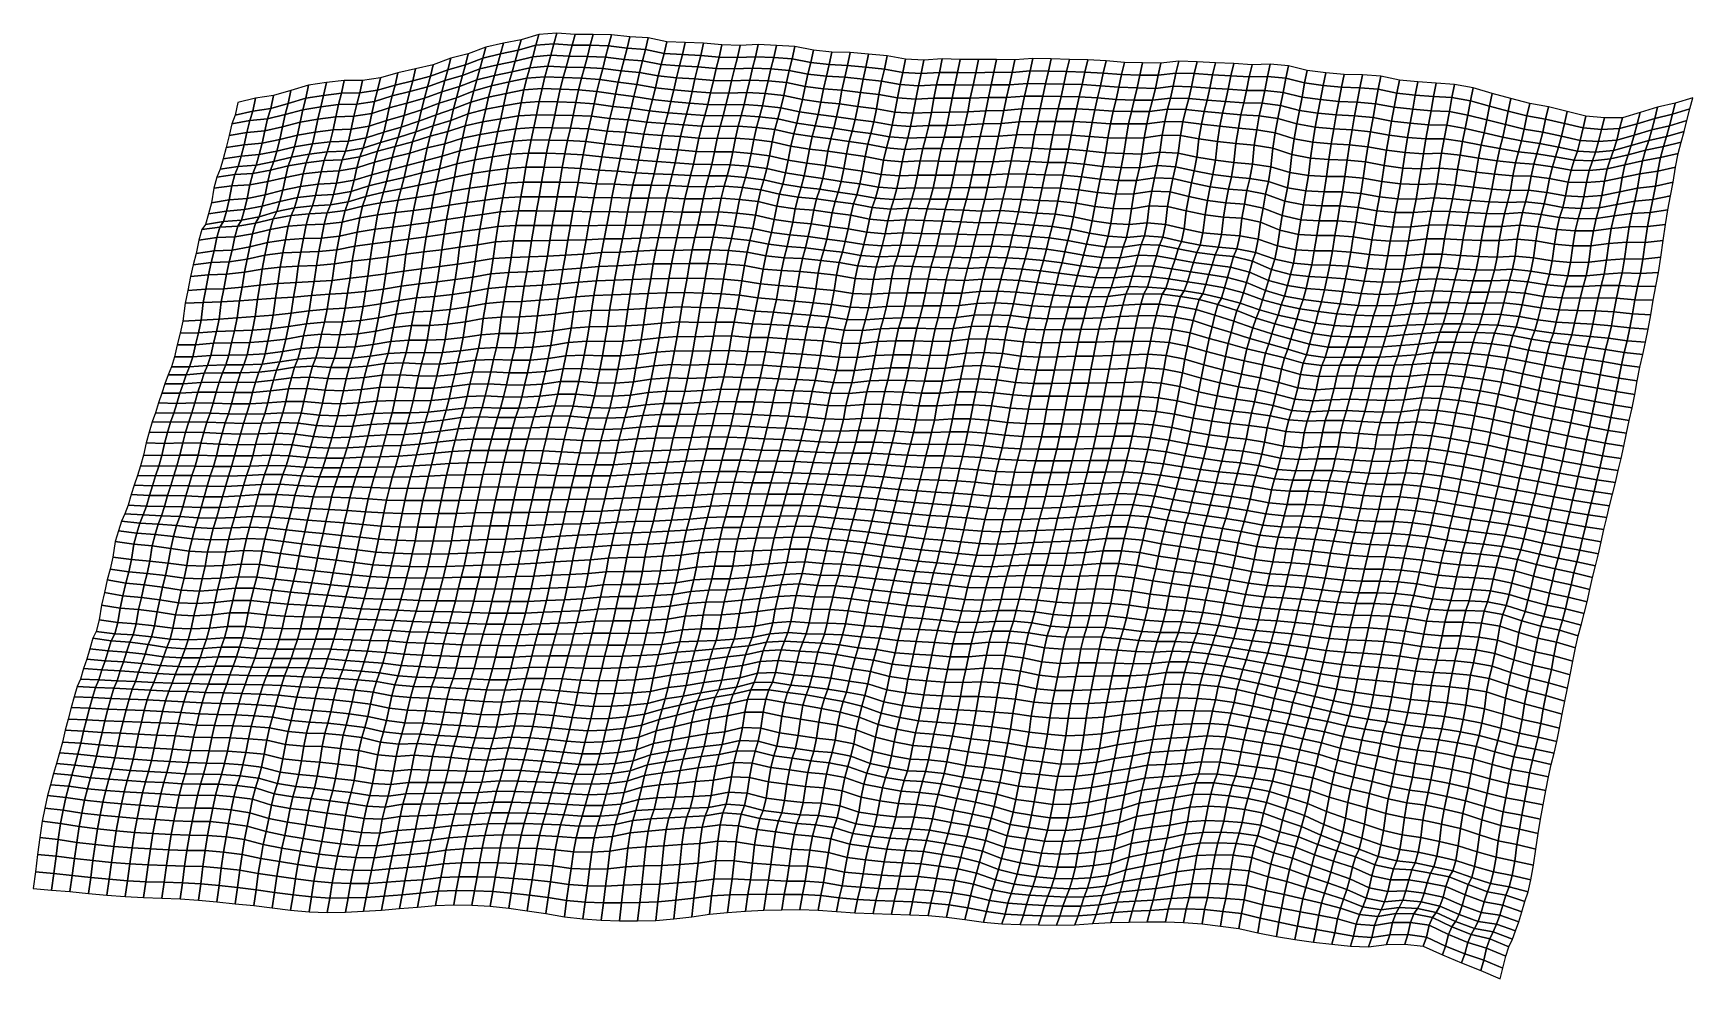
# Model space of a CAD drawing. Header units: metres. Extents: x -7.8 to 5.5, y -4.8 to 2.7.
import ezdxf

# ---------------------------------------------------------------- set-up
doc = ezdxf.new("R2010")
doc.units = ezdxf.units.M

msp = doc.modelspace()

# ---------------------------------------------------------------- linework, layer by layer
at = {"layer": 'C2'}
for points in [[(-4.00307, 2.63274, -14.09296), (-4.02696, 2.54726, -13.97273), (-3.88517, 2.57569, -13.91733), (-3.861, 2.65898, -14.03953)], [(-3.861, 2.65898, -14.03953), (-3.88517, 2.57569, -13.91733), (-3.74469, 2.61467, -13.85246), (-3.72081, 2.70026, -13.97259)], [(-3.72081, 2.70026, -13.97259), (-3.74469, 2.61467, -13.85246), (-3.60076, 2.62607, -13.81234), (-3.57684, 2.71134, -13.93277)], [(-3.57684, 2.71134, -13.93277), (-3.60076, 2.62607, -13.81234), (-3.45422, 2.6166, -13.79095), (-3.43009, 2.70011, -13.91296)], [(-3.43009, 2.70011, -13.91296), (-3.45422, 2.6166, -13.79095), (-3.30881, 2.61614, -13.76148), (-3.28494, 2.70174, -13.88161)], [(-3.28494, 2.70174, -13.88161), (-3.30881, 2.61614, -13.76148), (-3.16273, 2.61029, -13.73684), (-3.13918, 2.69853, -13.85461)], [(-3.13918, 2.69853, -13.85461), (-3.16273, 2.61029, -13.73684), (-3.01505, 2.59171, -13.72364), (-2.99175, 2.68192, -13.83963)], [(-2.99175, 2.68192, -13.83963), (-3.01505, 2.59171, -13.72364), (-2.86828, 2.58037, -13.70393), (-2.8454, 2.67399, -13.81686)], [(-2.8454, 2.67399, -13.81686), (-2.86828, 2.58037, -13.70393), (-2.71913, 2.55003, -13.70128), (-2.69624, 2.64353, -13.81431)], [(-4.42384, 2.51043, -14.2924), (-4.44694, 2.41868, -14.17779), (-4.30655, 2.45831, -14.11233), (-4.2831, 2.54732, -14.2294)], [(-4.2831, 2.54732, -14.2294), (-4.30655, 2.45831, -14.11233), (-4.16796, 2.51245, -14.03385), (-4.14443, 2.6008, -14.15152)], [(-4.16796, 2.51245, -14.03385), (-4.19169, 2.42565, -13.9148), (-4.05058, 2.45957, -13.85447), (-4.02696, 2.54726, -13.97273)], [(-4.14443, 2.6008, -14.15152), (-4.16796, 2.51245, -14.03385), (-4.02696, 2.54726, -13.97273), (-4.00307, 2.63274, -14.09296)], [(-4.02696, 2.54726, -13.97273), (-4.05058, 2.45957, -13.85447), (-3.90873, 2.48756, -13.79946), (-3.88517, 2.57569, -13.91733)], [(-3.90873, 2.48756, -13.79946), (-3.93278, 2.40339, -13.67805), (-3.79145, 2.43556, -13.61929), (-3.76781, 2.52303, -13.73775)], [(-3.88517, 2.57569, -13.91733), (-3.90873, 2.48756, -13.79946), (-3.76781, 2.52303, -13.73775), (-3.74469, 2.61467, -13.85246)], [(-3.76781, 2.52303, -13.73775), (-3.79145, 2.43556, -13.61929), (-3.64751, 2.44685, -13.57927), (-3.62391, 2.53465, -13.69743)], [(-3.74469, 2.61467, -13.85246), (-3.76781, 2.52303, -13.73775), (-3.62391, 2.53465, -13.69743), (-3.60076, 2.62607, -13.81234)], [(-3.62391, 2.53465, -13.69743), (-3.64751, 2.44685, -13.57927), (-3.50137, 2.44057, -13.55503), (-3.47758, 2.52683, -13.67457)], [(-3.60076, 2.62607, -13.81234), (-3.62391, 2.53465, -13.69743), (-3.47758, 2.52683, -13.67457), (-3.45422, 2.6166, -13.79095)], [(-3.47758, 2.52683, -13.67457), (-3.50137, 2.44057, -13.55503), (-3.35567, 2.4378, -13.52763), (-3.33211, 2.52593, -13.64549)], [(-3.45422, 2.6166, -13.79095), (-3.47758, 2.52683, -13.67457), (-3.33211, 2.52593, -13.64549), (-3.30881, 2.61614, -13.76148)], [(-3.33211, 2.52593, -13.64549), (-3.35567, 2.4378, -13.52763), (-3.20937, 2.4302, -13.50456), (-3.18605, 2.5203, -13.62065)], [(-3.30881, 2.61614, -13.76148), (-3.33211, 2.52593, -13.64549), (-3.18605, 2.5203, -13.62065), (-3.16273, 2.61029, -13.73684)], [(-3.18605, 2.5203, -13.62065), (-3.20937, 2.4302, -13.50456), (-3.06152, 2.41029, -13.49255), (-3.03833, 2.50138, -13.60775)], [(-3.16273, 2.61029, -13.73684), (-3.18605, 2.5203, -13.62065), (-3.03833, 2.50138, -13.60775), (-3.01505, 2.59171, -13.72364)], [(-3.01505, 2.59171, -13.72364), (-3.03833, 2.50138, -13.60775), (-2.89151, 2.48961, -13.58843), (-2.86828, 2.58037, -13.70393)], [(-2.86828, 2.58037, -13.70393), (-2.89151, 2.48961, -13.58843), (-2.74263, 2.46146, -13.58381), (-2.71913, 2.55003, -13.70128)], [(-2.71913, 2.55003, -13.70128), (-2.74263, 2.46146, -13.58381), (-2.59589, 2.45034, -13.5639), (-2.57254, 2.54012, -13.68029)], [(-2.69624, 2.64353, -13.81431), (-2.71913, 2.55003, -13.70128), (-2.57254, 2.54012, -13.68029), (-2.55007, 2.63703, -13.79026)], [(-2.57254, 2.54012, -13.68029), (-2.59589, 2.45034, -13.5639), (-2.44956, 2.44252, -13.54104), (-2.42634, 2.53339, -13.65644)], [(-2.55007, 2.63703, -13.79026), (-2.57254, 2.54012, -13.68029), (-2.42634, 2.53339, -13.65644), (-2.40416, 2.6325, -13.76444)], [(-2.42634, 2.53339, -13.65644), (-2.44956, 2.44252, -13.54104), (-2.30251, 2.42899, -13.5233), (-2.27923, 2.51931, -13.63919)], [(-2.40416, 2.6325, -13.76444), (-2.42634, 2.53339, -13.65644), (-2.27923, 2.51931, -13.63919), (-2.25689, 2.61721, -13.74828)], [(-2.27923, 2.51931, -13.63919), (-2.30251, 2.42899, -13.5233), (-2.15678, 2.426, -13.4961), (-2.13351, 2.51643, -13.61189)], [(-2.25689, 2.61721, -13.74828), (-2.27923, 2.51931, -13.63919), (-2.13351, 2.51643, -13.61189), (-2.11105, 2.61334, -13.72187)], [(-2.13351, 2.51643, -13.61189), (-2.15678, 2.426, -13.4961), (-2.01229, 2.4329, -13.46002), (-1.98901, 2.52322, -13.57591)], [(-2.11105, 2.61334, -13.72187), (-2.13351, 2.51643, -13.61189), (-1.98901, 2.52322, -13.57591), (-1.9666, 2.62057, -13.68549)], [(-1.98901, 2.52322, -13.57591), (-2.01229, 2.4329, -13.46002), (-1.86609, 2.42607, -13.43627), (-1.84283, 2.51661, -13.55196)], [(-1.9666, 2.62057, -13.68549), (-1.98901, 2.52322, -13.57591), (-1.84283, 2.51661, -13.55196), (-1.82042, 2.61396, -13.66154)], [(-1.82042, 2.61396, -13.66154), (-1.84283, 2.51661, -13.55196), (-1.69607, 2.50538, -13.53215), (-1.6738, 2.60383, -13.64075)], [(-1.6738, 2.60383, -13.64075), (-1.69607, 2.50538, -13.53215), (-1.54703, 2.47592, -13.52871), (-1.5248, 2.5747, -13.63701)], [(-1.5248, 2.5747, -13.63701), (-1.54703, 2.47592, -13.52871), (-1.39974, 2.4604, -13.51275), (-1.37773, 2.56094, -13.61947)], [(-1.37773, 2.56094, -13.61947), (-1.39974, 2.4604, -13.51275), (-1.25357, 2.4539, -13.4887), (-1.23192, 2.55729, -13.59286)], [(-1.23192, 2.55729, -13.59286), (-1.25357, 2.4539, -13.4887), (-1.10637, 2.43916, -13.47205), (-1.08492, 2.54409, -13.57483)], [(-1.08492, 2.54409, -13.57483), (-1.10637, 2.43916, -13.47205), (-0.95923, 2.42485, -13.455), (-0.93798, 2.53143, -13.5563)], [(-0.93798, 2.53143, -13.5563), (-0.95923, 2.42485, -13.455), (-0.81056, 2.39836, -13.4489), (-0.78927, 2.50461, -13.55049)], [(-4.98574, 2.3544, -14.55197), (-5.00787, 2.25485, -14.44436), (-4.86773, 2.29658, -14.37703), (-4.84551, 2.39536, -14.48533)], [(-4.84551, 2.39536, -14.48533), (-4.86773, 2.29658, -14.37703), (-4.72655, 2.32995, -14.31719), (-4.70397, 2.42588, -14.42805)], [(-4.70397, 2.42588, -14.42805), (-4.72655, 2.32995, -14.31719), (-4.58579, 2.36663, -14.25439), (-4.56278, 2.45914, -14.36831)], [(-4.58579, 2.36663, -14.25439), (-4.60991, 2.28301, -14.13248), (-4.47089, 2.33363, -14.05716), (-4.44694, 2.41868, -14.17779)], [(-4.56278, 2.45914, -14.36831), (-4.58579, 2.36663, -14.25439), (-4.44694, 2.41868, -14.17779), (-4.42384, 2.51043, -14.2924)], [(-4.44694, 2.41868, -14.17779), (-4.47089, 2.33363, -14.05716), (-4.33034, 2.37206, -13.99279), (-4.30655, 2.45831, -14.11233)], [(-4.33034, 2.37206, -13.99279), (-4.35398, 2.28459, -13.87433), (-4.21536, 2.3384, -13.79615), (-4.19169, 2.42565, -13.9148)], [(-4.30655, 2.45831, -14.11233), (-4.33034, 2.37206, -13.99279), (-4.19169, 2.42565, -13.9148), (-4.16796, 2.51245, -14.03385)], [(-4.19169, 2.42565, -13.9148), (-4.21536, 2.3384, -13.79615), (-4.0745, 2.3743, -13.73404), (-4.05058, 2.45957, -13.85447)], [(-4.0745, 2.3743, -13.73404), (-4.09855, 2.29013, -13.61263), (-3.95713, 2.32153, -13.55456), (-3.93278, 2.40339, -13.67805)], [(-4.05058, 2.45957, -13.85447), (-4.0745, 2.3743, -13.73404), (-3.93278, 2.40339, -13.67805), (-3.90873, 2.48756, -13.79946)], [(-3.93278, 2.40339, -13.67805), (-3.95713, 2.32153, -13.55456), (-3.81542, 2.35073, -13.49847), (-3.79145, 2.43556, -13.61929)], [(-3.79145, 2.43556, -13.61929), (-3.81542, 2.35073, -13.49847), (-3.67146, 2.36181, -13.45865), (-3.64751, 2.44685, -13.57927)], [(-3.64751, 2.44685, -13.57927), (-3.67146, 2.36181, -13.45865), (-3.52549, 2.35695, -13.43312), (-3.50137, 2.44057, -13.55503)], [(-3.50137, 2.44057, -13.55503), (-3.52549, 2.35695, -13.43312), (-3.37945, 2.35144, -13.40818), (-3.35567, 2.4378, -13.52763)], [(-3.35567, 2.4378, -13.52763), (-3.37945, 2.35144, -13.40818), (-3.23275, 2.34065, -13.38798), (-3.20937, 2.4302, -13.50456)], [(-3.20937, 2.4302, -13.50456), (-3.23275, 2.34065, -13.38798), (-3.08467, 2.31887, -13.37764), (-3.06152, 2.41029, -13.49255)], [(-3.06152, 2.41029, -13.49255), (-3.08467, 2.31887, -13.37764), (-2.93713, 2.30138, -13.36345), (-2.91442, 2.39632, -13.4752)], [(-3.03833, 2.50138, -13.60775), (-3.06152, 2.41029, -13.49255), (-2.91442, 2.39632, -13.4752), (-2.89151, 2.48961, -13.58843)], [(-2.91442, 2.39632, -13.4752), (-2.93713, 2.30138, -13.36345), (-2.78852, 2.27533, -13.35695), (-2.76571, 2.36949, -13.46939)], [(-2.89151, 2.48961, -13.58843), (-2.91442, 2.39632, -13.4752), (-2.76571, 2.36949, -13.46939), (-2.74263, 2.46146, -13.58381)], [(-2.74263, 2.46146, -13.58381), (-2.76571, 2.36949, -13.46939), (-2.61865, 2.35585, -13.45176), (-2.59589, 2.45034, -13.5639)], [(-2.59589, 2.45034, -13.5639), (-2.61865, 2.35585, -13.45176), (-2.4721, 2.34627, -13.43047), (-2.44956, 2.44252, -13.54104)], [(-2.44956, 2.44252, -13.54104), (-2.4721, 2.34627, -13.43047), (-2.32518, 2.33372, -13.41184), (-2.30251, 2.42899, -13.5233)], [(-2.30251, 2.42899, -13.5233), (-2.32518, 2.33372, -13.41184), (-2.17952, 2.33128, -13.38415), (-2.15678, 2.426, -13.4961)], [(-2.15678, 2.426, -13.4961), (-2.17952, 2.33128, -13.38415), (-2.03491, 2.33719, -13.34896), (-2.01229, 2.4329, -13.46002)], [(-2.01229, 2.4329, -13.46002), (-2.03491, 2.33719, -13.34896), (-1.88866, 2.33003, -13.3255), (-1.86609, 2.42607, -13.43627)], [(-1.86609, 2.42607, -13.43627), (-1.88866, 2.33003, -13.3255), (-1.74162, 2.31661, -13.30767), (-1.71927, 2.4144, -13.41685)], [(-1.84283, 2.51661, -13.55196), (-1.86609, 2.42607, -13.43627), (-1.71927, 2.4144, -13.41685), (-1.69607, 2.50538, -13.53215)], [(-1.71927, 2.4144, -13.41685), (-1.74162, 2.31661, -13.30767), (-1.59237, 2.28539, -13.3058), (-1.57007, 2.38362, -13.4146)], [(-1.69607, 2.50538, -13.53215), (-1.71927, 2.4144, -13.41685), (-1.57007, 2.38362, -13.4146), (-1.54703, 2.47592, -13.52871)], [(-1.54703, 2.47592, -13.52871), (-1.57007, 2.38362, -13.4146), (-1.42269, 2.36745, -13.39922), (-1.39974, 2.4604, -13.51275)], [(-1.39974, 2.4604, -13.51275), (-1.42269, 2.36745, -13.39922), (-1.27632, 2.35929, -13.37665), (-1.25357, 2.4539, -13.4887)], [(-1.25357, 2.4539, -13.4887), (-1.27632, 2.35929, -13.37665), (-1.12899, 2.34345, -13.36099), (-1.10637, 2.43916, -13.47205)], [(-1.10637, 2.43916, -13.47205), (-1.12899, 2.34345, -13.36099), (-0.98167, 2.32772, -13.34522), (-0.95923, 2.42485, -13.455)], [(-0.95923, 2.42485, -13.455), (-0.98167, 2.32772, -13.34522), (-0.83287, 2.30023, -13.34001), (-0.81056, 2.39836, -13.4489)], [(-0.81056, 2.39836, -13.4489), (-0.83287, 2.30023, -13.34001), (-0.68624, 2.29, -13.31931), (-0.66403, 2.38889, -13.42751)], [(-0.78927, 2.50461, -13.55049), (-0.81056, 2.39836, -13.4489), (-0.66403, 2.38889, -13.42751), (-0.64277, 2.49547, -13.52881)], [(-0.66403, 2.38889, -13.42751), (-0.68624, 2.29, -13.31931), (-0.54209, 2.29964, -13.28077), (-0.51985, 2.39831, -13.38917)], [(-0.64277, 2.49547, -13.52881), (-0.66403, 2.38889, -13.42751), (-0.51985, 2.39831, -13.38917), (-0.49868, 2.50555, -13.48988)], [(-0.51985, 2.39831, -13.38917), (-0.54209, 2.29964, -13.28077), (-0.39646, 2.29742, -13.25288), (-0.37425, 2.39631, -13.36108)], [(-0.49868, 2.50555, -13.48988), (-0.51985, 2.39831, -13.38917), (-0.37425, 2.39631, -13.36108), (-0.35287, 2.5019, -13.46326)], [(-0.37425, 2.39631, -13.36108), (-0.39646, 2.29742, -13.25288), (-0.25101, 2.29663, -13.2237), (-0.22884, 2.39585, -13.33161)], [(-0.35287, 2.5019, -13.46326), (-0.37425, 2.39631, -13.36108), (-0.22884, 2.39585, -13.33161), (-0.20725, 2.4998, -13.43527)], [(-0.22884, 2.39585, -13.33161), (-0.25101, 2.29663, -13.2237), (-0.10605, 2.2998, -13.19098), (-0.08389, 2.39913, -13.29878)], [(-0.20725, 2.4998, -13.43527), (-0.22884, 2.39585, -13.33161), (-0.08389, 2.39913, -13.29878), (-0.06215, 2.50175, -13.40363)], [(-0.08389, 2.39913, -13.29878), (-0.10605, 2.2998, -13.19098), (0.0395, 2.29824, -13.16249), (0.06163, 2.39779, -13.2701)], [(-0.06215, 2.50175, -13.40363), (-0.08389, 2.39913, -13.29878), (0.06163, 2.39779, -13.2701), (0.08362, 2.49843, -13.37672)], [(0.06163, 2.39779, -13.2701), (0.0395, 2.29824, -13.16249), (0.18337, 2.31008, -13.12198), (0.2055, 2.40963, -13.22959)], [(0.08362, 2.49843, -13.37672), (0.06163, 2.39779, -13.2701), (0.2055, 2.40963, -13.22959), (0.22755, 2.50984, -13.3366)], [(0.2055, 2.40963, -13.22959), (0.18337, 2.31008, -13.12198), (0.329, 2.30786, -13.09408), (0.35109, 2.40774, -13.2014)], [(0.22755, 2.50984, -13.3366), (0.2055, 2.40963, -13.22959), (0.35109, 2.40774, -13.2014), (0.3734, 2.50586, -13.31029)], [(0.35109, 2.40774, -13.2014), (0.329, 2.30786, -13.09408), (0.47492, 2.30333, -13.06826), (0.49689, 2.4042, -13.17469)], [(0.3734, 2.50586, -13.31029), (0.35109, 2.40774, -13.2014), (0.49689, 2.4042, -13.17469), (0.51933, 2.50122, -13.28456)], [(0.49689, 2.4042, -13.17469), (0.47492, 2.30333, -13.06826), (0.62059, 2.30079, -13.04066), (0.64261, 2.40121, -13.14748)], [(0.51933, 2.50122, -13.28456), (0.49689, 2.4042, -13.17469), (0.64261, 2.40121, -13.14748), (0.66512, 2.4978, -13.25776)], [(0.64261, 2.40121, -13.14748), (0.62059, 2.30079, -13.04066), (0.76713, 2.29132, -13.01928), (0.78904, 2.39262, -13.12531)], [(0.66512, 2.4978, -13.25776), (0.64261, 2.40121, -13.14748), (0.78904, 2.39262, -13.12531), (0.81152, 2.48943, -13.23538)], [(0.78904, 2.39262, -13.12531), (0.76713, 2.29132, -13.01928), (0.91401, 2.2791, -13.00036), (0.9358, 2.3814, -13.1055)], [(0.81152, 2.48943, -13.23538), (0.78904, 2.39262, -13.12531), (0.9358, 2.3814, -13.1055), (0.95829, 2.47809, -13.21567)], [(0.95829, 2.47809, -13.21567), (0.9358, 2.3814, -13.1055), (1.08168, 2.3772, -13.07938), (1.10418, 2.47378, -13.18965)], [(1.10418, 2.47378, -13.18965), (1.08168, 2.3772, -13.07938), (1.22728, 2.3752, -13.05129), (1.24991, 2.47079, -13.16245)], [(1.22728, 2.3752, -13.05129), (1.20578, 2.2706, -12.94822), (1.34909, 2.28694, -12.90366), (1.37063, 2.39122, -13.00703)], [(1.24991, 2.47079, -13.16245), (1.22728, 2.3752, -13.05129), (1.37063, 2.39122, -13.00703), (1.3932, 2.48725, -13.1178)], [(1.37063, 2.39122, -13.00703), (1.34909, 2.28694, -12.90366), (1.49498, 2.28264, -12.87764), (1.51637, 2.38812, -12.97993)], [(1.3932, 2.48725, -13.1178), (1.37063, 2.39122, -13.00703), (1.51637, 2.38812, -12.97993), (1.539, 2.48371, -13.09108)], [(1.51637, 2.38812, -12.97993), (1.49498, 2.28264, -12.87764), (1.64175, 2.2713, -12.85793), (1.66281, 2.37942, -12.95785)], [(1.539, 2.48371, -13.09108), (1.51637, 2.38812, -12.97993), (1.66281, 2.37942, -12.95785), (1.68537, 2.47556, -13.06852)], [(1.68537, 2.47556, -13.06852), (1.66281, 2.37942, -12.95785), (1.80913, 2.37171, -12.93489), (1.83169, 2.46785, -13.04555)], [(1.83169, 2.46785, -13.04555), (1.80913, 2.37171, -12.93489), (1.95573, 2.3618, -12.91389), (1.97831, 2.45772, -13.02476)], [(1.97831, 2.45772, -13.02476), (1.95573, 2.3618, -12.91389), (2.10063, 2.3654, -12.88078), (2.12295, 2.46341, -12.98977)], [(2.12295, 2.46341, -12.98977), (2.10063, 2.3654, -12.88078), (2.2478, 2.35088, -12.86393), (2.27, 2.44988, -12.97203)], [(2.27, 2.44988, -12.97203), (2.2478, 2.35088, -12.86393), (2.39781, 2.31361, -12.86749), (2.41994, 2.41316, -12.9751)], [(2.41994, 2.41316, -12.9751), (2.39781, 2.31361, -12.86749), (2.54556, 2.29448, -12.85478), (2.56747, 2.39578, -12.96081)], [(2.56747, 2.39578, -12.96081), (2.54556, 2.29448, -12.85478), (2.69267, 2.28039, -12.83753), (2.71452, 2.38225, -12.94307)], [(-5.69975, 2.25245, -14.7929), (-5.72131, 2.14829, -14.68943), (-5.58142, 2.19199, -14.62032), (-5.55995, 2.29682, -14.7232)], [(-5.55995, 2.29682, -14.7232), (-5.58142, 2.19199, -14.62032), (-5.43873, 2.21328, -14.57132), (-5.41704, 2.31635, -14.67578)], [(-5.41704, 2.31635, -14.67578), (-5.43873, 2.21328, -14.57132), (-5.29571, 2.23194, -14.5247), (-5.27392, 2.33423, -14.62984)], [(-5.27392, 2.33423, -14.62984), (-5.29571, 2.23194, -14.5247), (-5.15064, 2.23422, -14.49276), (-5.12859, 2.33443, -14.59978)], [(-5.15064, 2.23422, -14.49276), (-5.17401, 2.14456, -14.37628), (-5.03144, 2.16684, -14.3264), (-5.00787, 2.25485, -14.44436)], [(-5.12859, 2.33443, -14.59978), (-5.15064, 2.23422, -14.49276), (-5.00787, 2.25485, -14.44436), (-4.98574, 2.3544, -14.55197)], [(-5.00787, 2.25485, -14.44436), (-5.03144, 2.16684, -14.3264), (-4.89157, 2.21065, -14.25719), (-4.86773, 2.29658, -14.37703)], [(-4.86773, 2.29658, -14.37703), (-4.89157, 2.21065, -14.25719), (-4.75058, 2.24557, -14.19597), (-4.72655, 2.32995, -14.31719)], [(-4.75058, 2.24557, -14.19597), (-4.77352, 2.1525, -14.08254), (-4.63324, 2.19301, -14.01629), (-4.60991, 2.28301, -14.13248)], [(-4.72655, 2.32995, -14.31719), (-4.75058, 2.24557, -14.19597), (-4.60991, 2.28301, -14.13248), (-4.58579, 2.36663, -14.25439)], [(-4.60991, 2.28301, -14.13248), (-4.63324, 2.19301, -14.01629), (-4.49423, 2.24375, -13.94087), (-4.47089, 2.33363, -14.05716)], [(-4.49423, 2.24375, -13.94087), (-4.51724, 2.15123, -13.82695), (-4.37749, 2.19603, -13.75686), (-4.35398, 2.28459, -13.87433)], [(-4.47089, 2.33363, -14.05716), (-4.49423, 2.24375, -13.94087), (-4.35398, 2.28459, -13.87433), (-4.33034, 2.37206, -13.99279)], [(-4.35398, 2.28459, -13.87433), (-4.37749, 2.19603, -13.75686), (-4.23903, 2.25116, -13.6775), (-4.21536, 2.3384, -13.79615)], [(-4.23903, 2.25116, -13.6775), (-4.26226, 2.16039, -13.562), (-4.12181, 2.19959, -13.49693), (-4.09855, 2.29013, -13.61263)], [(-4.21536, 2.3384, -13.79615), (-4.23903, 2.25116, -13.6775), (-4.09855, 2.29013, -13.61263), (-4.0745, 2.3743, -13.73404)], [(-4.09855, 2.29013, -13.61263), (-4.12181, 2.19959, -13.49693), (-3.98033, 2.23055, -13.43926), (-3.95713, 2.32153, -13.55456)], [(-3.98033, 2.23055, -13.43926), (-4.00257, 2.13188, -13.33086), (-3.86025, 2.15614, -13.27921), (-3.83834, 2.25744, -13.38524)], [(-3.95713, 2.32153, -13.55456), (-3.98033, 2.23055, -13.43926), (-3.83834, 2.25744, -13.38524), (-3.81542, 2.35073, -13.49847)], [(-3.83834, 2.25744, -13.38524), (-3.86025, 2.15614, -13.27921), (-3.71613, 2.166, -13.24047), (-3.69431, 2.26808, -13.34581)], [(-3.81542, 2.35073, -13.49847), (-3.83834, 2.25744, -13.38524), (-3.69431, 2.26808, -13.34581), (-3.67146, 2.36181, -13.45865)], [(-3.69431, 2.26808, -13.34581), (-3.71613, 2.166, -13.24047), (-3.57022, 2.16159, -13.21455), (-3.54837, 2.26333, -13.32019)], [(-3.67146, 2.36181, -13.45865), (-3.69431, 2.26808, -13.34581), (-3.54837, 2.26333, -13.32019), (-3.52549, 2.35695, -13.43312)], [(-3.54837, 2.26333, -13.32019), (-3.57022, 2.16159, -13.21455), (-3.42428, 2.15684, -13.18892), (-3.40228, 2.25749, -13.29555)], [(-3.52549, 2.35695, -13.43312), (-3.54837, 2.26333, -13.32019), (-3.40228, 2.25749, -13.29555), (-3.37945, 2.35144, -13.40818)], [(-3.40228, 2.25749, -13.29555), (-3.42428, 2.15684, -13.18892), (-3.2777, 2.14704, -13.16783), (-3.25547, 2.24582, -13.27613)], [(-3.37945, 2.35144, -13.40818), (-3.40228, 2.25749, -13.29555), (-3.25547, 2.24582, -13.27613), (-3.23275, 2.34065, -13.38798)], [(-3.23275, 2.34065, -13.38798), (-3.25547, 2.24582, -13.27613), (-3.10735, 2.22372, -13.26609), (-3.08467, 2.31887, -13.37764)], [(-3.08467, 2.31887, -13.37764), (-3.10735, 2.22372, -13.26609), (-2.95977, 2.2059, -13.25219), (-2.93713, 2.30138, -13.36345)], [(-2.93713, 2.30138, -13.36345), (-2.95977, 2.2059, -13.25219), (-2.81138, 2.1816, -13.24412), (-2.78852, 2.27533, -13.35695)], [(-2.78852, 2.27533, -13.35695), (-2.81138, 2.1816, -13.24412), (-2.66388, 2.16444, -13.22963), (-2.64105, 2.25839, -13.34227)], [(-2.76571, 2.36949, -13.46939), (-2.78852, 2.27533, -13.35695), (-2.64105, 2.25839, -13.34227), (-2.61865, 2.35585, -13.45176)], [(-2.64105, 2.25839, -13.34227), (-2.66388, 2.16444, -13.22963), (-2.51707, 2.15277, -13.21022), (-2.49422, 2.24661, -13.32296)], [(-2.61865, 2.35585, -13.45176), (-2.64105, 2.25839, -13.34227), (-2.49422, 2.24661, -13.32296), (-2.4721, 2.34627, -13.43047)], [(-2.4721, 2.34627, -13.43047), (-2.49422, 2.24661, -13.32296), (-2.34746, 2.23538, -13.30315), (-2.32518, 2.33372, -13.41184)], [(-2.32518, 2.33372, -13.41184), (-2.34746, 2.23538, -13.30315), (-2.20179, 2.23283, -13.27555), (-2.17952, 2.33128, -13.38415)], [(-2.17952, 2.33128, -13.38415), (-2.20179, 2.23283, -13.27555), (-2.0569, 2.23655, -13.24233), (-2.03491, 2.33719, -13.34896)], [(-2.03491, 2.33719, -13.34896), (-2.0569, 2.23655, -13.24233), (-1.9105, 2.22818, -13.21996), (-1.88866, 2.33003, -13.3255)], [(-1.88866, 2.33003, -13.3255), (-1.9105, 2.22818, -13.21996), (-1.76326, 2.2131, -13.2036), (-1.74162, 2.31661, -13.30767)], [(-1.74162, 2.31661, -13.30767), (-1.76326, 2.2131, -13.2036), (-1.61403, 2.1821, -13.20154), (-1.59237, 2.28539, -13.3058)], [(-1.59237, 2.28539, -13.3058), (-1.61403, 2.1821, -13.20154), (-1.46608, 2.16132, -13.19031), (-1.44473, 2.26713, -13.2923)], [(-1.57007, 2.38362, -13.4146), (-1.59237, 2.28539, -13.3058), (-1.44473, 2.26713, -13.2923), (-1.42269, 2.36745, -13.39922)], [(-1.44473, 2.26713, -13.2923), (-1.46608, 2.16132, -13.19031), (-1.31882, 2.14613, -13.17406), (-1.298, 2.25612, -13.2723)], [(-1.42269, 2.36745, -13.39922), (-1.44473, 2.26713, -13.2923), (-1.298, 2.25612, -13.2723), (-1.27632, 2.35929, -13.37665)], [(-1.298, 2.25612, -13.2723), (-1.31882, 2.14613, -13.17406), (-1.17098, 2.12623, -13.16204), (-1.15044, 2.23852, -13.25821)], [(-1.27632, 2.35929, -13.37665), (-1.298, 2.25612, -13.2723), (-1.15044, 2.23852, -13.25821), (-1.12899, 2.34345, -13.36099)], [(-1.12899, 2.34345, -13.36099), (-1.15044, 2.23852, -13.25821), (-1.00289, 2.22092, -13.24412), (-0.98167, 2.32772, -13.34522)], [(-0.98167, 2.32772, -13.34522), (-1.00289, 2.22092, -13.24412), (-0.85414, 2.19376, -13.23861), (-0.83287, 2.30023, -13.34001)], [(-0.83287, 2.30023, -13.34001), (-0.85414, 2.19376, -13.23861), (-0.70748, 2.18331, -13.21811), (-0.68624, 2.29, -13.31931)], [(-0.68624, 2.29, -13.31931), (-0.70748, 2.18331, -13.21811), (-0.56325, 2.19229, -13.18016), (-0.54209, 2.29964, -13.28077)], [(-0.54209, 2.29964, -13.28077), (-0.56325, 2.19229, -13.18016), (-0.4178, 2.1915, -13.15098), (-0.39646, 2.29742, -13.25288)], [(-0.39646, 2.29742, -13.25288), (-0.4178, 2.1915, -13.15098), (-0.27254, 2.19225, -13.12043), (-0.25101, 2.29663, -13.2237)], [(-0.25101, 2.29663, -13.2237), (-0.27254, 2.19225, -13.12043), (-0.12772, 2.19651, -13.08672), (-0.10605, 2.2998, -13.19098)], [(-0.10605, 2.2998, -13.19098), (-0.12772, 2.19651, -13.08672), (0.0176, 2.19682, -13.05656), (0.0395, 2.29824, -13.16249)], [(0.0395, 2.29824, -13.16249), (0.0176, 2.19682, -13.05656), (0.16143, 2.20899, -13.01575), (0.18337, 2.31008, -13.12198)], [(0.18337, 2.31008, -13.12198), (0.16143, 2.20899, -13.01575), (0.30683, 2.20864, -12.98618), (0.329, 2.30786, -13.09408)], [(0.329, 2.30786, -13.09408), (0.30683, 2.20864, -12.98618), (0.45261, 2.20521, -12.95937), (0.47492, 2.30333, -13.06826)], [(0.47492, 2.30333, -13.06826), (0.45261, 2.20521, -12.95937), (0.59819, 2.20343, -12.93108), (0.62059, 2.30079, -13.04066)], [(0.62059, 2.30079, -13.04066), (0.59819, 2.20343, -12.93108), (0.74475, 2.19374, -12.90989), (0.76713, 2.29132, -13.01928)], [(0.76713, 2.29132, -13.01928), (0.74475, 2.19374, -12.90989), (0.89162, 2.18164, -12.89087), (0.91401, 2.2791, -13.00036)], [(0.91401, 2.2791, -13.00036), (0.89162, 2.18164, -12.89087), (1.03753, 2.17722, -12.86495), (1.06001, 2.27391, -12.97512)], [(0.9358, 2.3814, -13.1055), (0.91401, 2.2791, -13.00036), (1.06001, 2.27391, -12.97512), (1.08168, 2.3772, -13.07938)], [(1.06001, 2.27391, -12.97512), (1.03753, 2.17722, -12.86495), (1.1831, 2.17544, -12.83666), (1.20578, 2.2706, -12.94822)], [(1.08168, 2.3772, -13.07938), (1.06001, 2.27391, -12.97512), (1.20578, 2.2706, -12.94822), (1.22728, 2.3752, -13.05129)], [(1.20578, 2.2706, -12.94822), (1.1831, 2.17544, -12.83666), (1.32638, 2.19201, -12.79191), (1.34909, 2.28694, -12.90366)], [(1.34909, 2.28694, -12.90366), (1.32638, 2.19201, -12.79191), (1.47215, 2.18869, -12.765), (1.49498, 2.28264, -12.87764)], [(1.49498, 2.28264, -12.87764), (1.47215, 2.18869, -12.765), (1.61913, 2.17571, -12.74677), (1.64175, 2.2713, -12.85793)], [(1.64175, 2.2713, -12.85793), (1.61913, 2.17571, -12.74677), (1.76575, 2.16558, -12.72598), (1.78816, 2.26293, -12.83556)], [(1.66281, 2.37942, -12.95785), (1.64175, 2.2713, -12.85793), (1.78816, 2.26293, -12.83556), (1.80913, 2.37171, -12.93489)], [(1.78816, 2.26293, -12.83556), (1.76575, 2.16558, -12.72598), (1.91247, 2.15468, -12.70587), (1.93482, 2.25247, -12.81506)], [(1.80913, 2.37171, -12.93489), (1.78816, 2.26293, -12.83556), (1.93482, 2.25247, -12.81506), (1.95573, 2.3618, -12.91389)], [(1.95573, 2.3618, -12.91389), (1.93482, 2.25247, -12.81506), (2.08017, 2.25245, -12.7852), (2.10063, 2.3654, -12.88078)], [(2.10063, 2.3654, -12.88078), (2.08017, 2.25245, -12.7852), (2.22736, 2.23782, -12.76844), (2.2478, 2.35088, -12.86393)], [(2.2478, 2.35088, -12.86393), (2.22736, 2.23782, -12.76844), (2.37755, 2.19912, -12.77329), (2.39781, 2.31361, -12.86749)], [(2.39781, 2.31361, -12.86749), (2.37755, 2.19912, -12.77329), (2.52524, 2.18043, -12.76018), (2.54556, 2.29448, -12.85478)], [(2.54556, 2.29448, -12.85478), (2.52524, 2.18043, -12.76018), (2.6723, 2.16678, -12.74254), (2.69267, 2.28039, -12.83753)], [(2.69267, 2.28039, -12.83753), (2.6723, 2.16678, -12.74254), (2.81852, 2.15984, -12.71889), (2.83865, 2.27543, -12.8121)], [(2.71452, 2.38225, -12.94307), (2.69267, 2.28039, -12.83753), (2.83865, 2.27543, -12.8121), (2.86033, 2.3786, -12.91646)], [(2.83865, 2.27543, -12.8121), (2.81852, 2.15984, -12.71889), (2.96551, 2.14674, -12.70076), (2.98556, 2.26299, -12.79338)], [(2.86033, 2.3786, -12.91646), (2.83865, 2.27543, -12.8121), (2.98556, 2.26299, -12.79338), (3.00708, 2.36737, -12.89665)], [(2.98556, 2.26299, -12.79338), (2.96551, 2.14674, -12.70076), (3.11433, 2.11904, -12.69574), (3.13471, 2.23265, -12.79073)], [(3.00708, 2.36737, -12.89665), (2.98556, 2.26299, -12.79338), (3.13471, 2.23265, -12.79073), (3.1563, 2.33648, -12.89449)], [(3.1563, 2.33648, -12.89449), (3.13471, 2.23265, -12.79073), (3.28197, 2.21736, -12.77457), (3.30338, 2.32273, -12.87695)], [(3.30338, 2.32273, -12.87695), (3.28197, 2.21736, -12.77457), (3.4288, 2.20558, -12.75525), (3.45015, 2.31139, -12.85724)], [(3.45015, 2.31139, -12.85724), (3.4288, 2.20558, -12.75525), (3.57517, 2.19743, -12.73268), (3.59671, 2.3017, -12.83605)], [(3.59671, 2.3017, -12.83605), (3.57517, 2.19743, -12.73268), (3.72399, 2.16972, -12.72767), (3.7456, 2.27345, -12.83153)], [(3.7456, 2.27345, -12.83153), (3.72399, 2.16972, -12.72767), (3.87453, 2.12828, -12.73497), (3.89636, 2.23025, -12.84041)], [(-6.12394, 2.15749, -14.96778), (-6.1459, 2.05662, -14.86135), (-6.00456, 2.08868, -14.8027), (-5.9828, 2.1912, -14.90764)], [(-5.9828, 2.1912, -14.90764), (-6.00456, 2.08868, -14.8027), (-5.8618, 2.10942, -14.7542), (-5.84009, 2.21238, -14.85875)], [(-5.8618, 2.10942, -14.7542), (-5.88618, 2.02789, -14.63042), (-5.74498, 2.06105, -14.57077), (-5.72131, 2.14829, -14.68943)], [(-5.84009, 2.21238, -14.85875), (-5.8618, 2.10942, -14.7542), (-5.72131, 2.14829, -14.68943), (-5.69975, 2.25245, -14.7929)], [(-5.72131, 2.14829, -14.68943), (-5.74498, 2.06105, -14.57077), (-5.60446, 2.09969, -14.5062), (-5.58142, 2.19199, -14.62032)], [(-5.60446, 2.09969, -14.5062), (-5.62652, 1.9996, -14.39908), (-5.48413, 2.0233, -14.34792), (-5.46185, 2.12164, -14.45662)], [(-5.58142, 2.19199, -14.62032), (-5.60446, 2.09969, -14.5062), (-5.46185, 2.12164, -14.45662), (-5.43873, 2.21328, -14.57132)], [(-5.46185, 2.12164, -14.45662), (-5.48413, 2.0233, -14.34792), (-5.34126, 2.04317, -14.30021), (-5.31899, 2.14162, -14.4088)], [(-5.43873, 2.21328, -14.57132), (-5.46185, 2.12164, -14.45662), (-5.31899, 2.14162, -14.4088), (-5.29571, 2.23194, -14.5247)], [(-5.31899, 2.14162, -14.4088), (-5.34126, 2.04317, -14.30021), (-5.19643, 2.04732, -14.2666), (-5.17401, 2.14456, -14.37628)], [(-5.29571, 2.23194, -14.5247), (-5.31899, 2.14162, -14.4088), (-5.17401, 2.14456, -14.37628), (-5.15064, 2.23422, -14.49276)], [(-5.17401, 2.14456, -14.37628), (-5.19643, 2.04732, -14.2666), (-5.05399, 2.07059, -14.21583), (-5.03144, 2.16684, -14.3264)], [(-5.03144, 2.16684, -14.3264), (-5.05399, 2.07059, -14.21583), (-4.91418, 2.11495, -14.14613), (-4.89157, 2.21065, -14.25719)], [(-4.91418, 2.11495, -14.14613), (-4.93598, 2.01276, -14.04089), (-4.79574, 2.05361, -13.97434), (-4.77352, 2.1525, -14.08254)], [(-4.89157, 2.21065, -14.25719), (-4.91418, 2.11495, -14.14613), (-4.77352, 2.1525, -14.08254), (-4.75058, 2.24557, -14.19597)], [(-4.77352, 2.1525, -14.08254), (-4.79574, 2.05361, -13.97434), (-4.65603, 2.09874, -13.90395), (-4.63324, 2.19301, -14.01629)], [(-4.65603, 2.09874, -13.90395), (-4.67918, 2.00732, -13.78904), (-4.54043, 2.06014, -13.71175), (-4.51724, 2.15123, -13.82695)], [(-4.63324, 2.19301, -14.01629), (-4.65603, 2.09874, -13.90395), (-4.51724, 2.15123, -13.82695), (-4.49423, 2.24375, -13.94087)], [(-4.51724, 2.15123, -13.82695), (-4.54043, 2.06014, -13.71175), (-4.40076, 2.1056, -13.64107), (-4.37749, 2.19603, -13.75686)], [(-4.40076, 2.1056, -13.64107), (-4.4239, 2.01407, -13.52626), (-4.28513, 2.06678, -13.44907), (-4.26226, 2.16039, -13.562)], [(-4.37749, 2.19603, -13.75686), (-4.40076, 2.1056, -13.64107), (-4.26226, 2.16039, -13.562), (-4.23903, 2.25116, -13.6775)], [(-4.26226, 2.16039, -13.562), (-4.28513, 2.06678, -13.44907), (-4.14435, 2.10334, -13.38637), (-4.12181, 2.19959, -13.49693)], [(-4.14435, 2.10334, -13.38637), (-4.16632, 2.00247, -13.27994), (-4.02415, 2.02794, -13.2272), (-4.00257, 2.13188, -13.33086)], [(-4.12181, 2.19959, -13.49693), (-4.14435, 2.10334, -13.38637), (-4.00257, 2.13188, -13.33086), (-3.98033, 2.23055, -13.43926)], [(-4.00257, 2.13188, -13.33086), (-4.02415, 2.02794, -13.2272), (-3.88158, 2.05022, -13.17732), (-3.86025, 2.15614, -13.27921)], [(-3.86025, 2.15614, -13.27921), (-3.88158, 2.05022, -13.17732), (-3.73745, 2.05997, -13.13868), (-3.71613, 2.166, -13.24047)], [(-3.71613, 2.166, -13.24047), (-3.73745, 2.05997, -13.13868), (-3.59167, 2.05654, -13.11187), (-3.57022, 2.16159, -13.21455)], [(-3.57022, 2.16159, -13.21455), (-3.59167, 2.05654, -13.11187), (-3.446, 2.054, -13.08427), (-3.42428, 2.15684, -13.18892)], [(-3.42428, 2.15684, -13.18892), (-3.446, 2.054, -13.08427), (-3.29984, 2.0476, -13.06012), (-3.2777, 2.14704, -13.16783)], [(-3.2777, 2.14704, -13.16783), (-3.29984, 2.0476, -13.06012), (-3.15225, 2.02967, -13.04633), (-3.12979, 2.12659, -13.15631)], [(-3.25547, 2.24582, -13.27613), (-3.2777, 2.14704, -13.16783), (-3.12979, 2.12659, -13.15631), (-3.10735, 2.22372, -13.26609)], [(-3.12979, 2.12659, -13.15631), (-3.15225, 2.02967, -13.04633), (-3.00548, 2.01834, -13.02662), (-2.98253, 2.1114, -13.14005)], [(-3.10735, 2.22372, -13.26609), (-3.12979, 2.12659, -13.15631), (-2.98253, 2.1114, -13.14005), (-2.95977, 2.2059, -13.25219)], [(-2.95977, 2.2059, -13.25219), (-2.98253, 2.1114, -13.14005), (-2.83455, 2.0904, -13.12901), (-2.81138, 2.1816, -13.24412)], [(-2.81138, 2.1816, -13.24412), (-2.83455, 2.0904, -13.12901), (-2.6873, 2.07522, -13.11276), (-2.66388, 2.16444, -13.22963)], [(-2.66388, 2.16444, -13.22963), (-2.6873, 2.07522, -13.11276), (-2.54058, 2.06432, -13.09265), (-2.51707, 2.15277, -13.21022)], [(-2.51707, 2.15277, -13.21022), (-2.54058, 2.06432, -13.09265), (-2.39391, 2.05375, -13.07225), (-2.37035, 2.14187, -13.19012)], [(-2.49422, 2.24661, -13.32296), (-2.51707, 2.15277, -13.21022), (-2.37035, 2.14187, -13.19012), (-2.34746, 2.23538, -13.30315)], [(-2.37035, 2.14187, -13.19012), (-2.39391, 2.05375, -13.07225), (-2.24815, 2.05054, -13.04525), (-2.22461, 2.13878, -13.16301)], [(-2.34746, 2.23538, -13.30315), (-2.37035, 2.14187, -13.19012), (-2.22461, 2.13878, -13.16301), (-2.20179, 2.23283, -13.27555)], [(-2.22461, 2.13878, -13.16301), (-2.24815, 2.05054, -13.04525), (-2.10313, 2.05316, -13.01301), (-2.07951, 2.14084, -13.13127)], [(-2.20179, 2.23283, -13.27555), (-2.22461, 2.13878, -13.16301), (-2.07951, 2.14084, -13.13127), (-2.0569, 2.23655, -13.24233)], [(-2.07951, 2.14084, -13.13127), (-2.10313, 2.05316, -13.01301), (-1.95654, 2.04325, -12.99202), (-1.93297, 2.13137, -13.10989)], [(-2.0569, 2.23655, -13.24233), (-2.07951, 2.14084, -13.13127), (-1.93297, 2.13137, -13.10989), (-1.9105, 2.22818, -13.21996)], [(-1.93297, 2.13137, -13.10989), (-1.95654, 2.04325, -12.99202), (-1.80909, 2.02653, -12.97715), (-1.7856, 2.1152, -13.09452)], [(-1.9105, 2.22818, -13.21996), (-1.93297, 2.13137, -13.10989), (-1.7856, 2.1152, -13.09452), (-1.76326, 2.2131, -13.2036)], [(-1.76326, 2.2131, -13.2036), (-1.7856, 2.1152, -13.09452), (-1.63634, 2.08398, -13.09265), (-1.61403, 2.1821, -13.20154)], [(-1.61403, 2.1821, -13.20154), (-1.63634, 2.08398, -13.09265), (-1.48815, 2.06133, -13.0831), (-1.46608, 2.16132, -13.19031)], [(-1.46608, 2.16132, -13.19031), (-1.48815, 2.06133, -13.0831), (-1.34053, 2.04318, -13.0695), (-1.31882, 2.14613, -13.17406)], [(-1.31882, 2.14613, -13.17406), (-1.34053, 2.04318, -13.0695), (-1.19247, 2.02151, -13.05906), (-1.17098, 2.12623, -13.16204)], [(-1.17098, 2.12623, -13.16204), (-1.19247, 2.02151, -13.05906), (-1.04464, 2.00172, -13.04694), (-1.02323, 2.10709, -13.14933)], [(-1.15044, 2.23852, -13.25821), (-1.17098, 2.12623, -13.16204), (-1.02323, 2.10709, -13.14933), (-1.00289, 2.22092, -13.24412)], [(-1.00289, 2.22092, -13.24412), (-1.02323, 2.10709, -13.14933), (-0.87469, 2.08158, -13.14234), (-0.85414, 2.19376, -13.23861)], [(-0.85414, 2.19376, -13.23861), (-0.87469, 2.08158, -13.14234), (-0.72803, 2.07112, -13.12184), (-0.70748, 2.18331, -13.21811)], [(-0.70748, 2.18331, -13.21811), (-0.72803, 2.07112, -13.12184), (-0.58363, 2.07879, -13.08507), (-0.56325, 2.19229, -13.18016)], [(-0.56325, 2.19229, -13.18016), (-0.58363, 2.07879, -13.08507), (-0.43843, 2.07998, -13.05412), (-0.4178, 2.1915, -13.15098)], [(-0.4178, 2.1915, -13.15098), (-0.43843, 2.07998, -13.05412), (-0.29349, 2.08325, -13.0213), (-0.27254, 2.19225, -13.12043)], [(-0.27254, 2.19225, -13.12043), (-0.29349, 2.08325, -13.0213), (-0.14895, 2.08982, -12.98552), (-0.12772, 2.19651, -13.08672)], [(-0.12772, 2.19651, -13.08672), (-0.14895, 2.08982, -12.98552), (-0.00402, 2.0932, -12.9526), (0.0176, 2.19682, -13.05656)], [(0.0176, 2.19682, -13.05656), (-0.00402, 2.0932, -12.9526), (0.13971, 2.10615, -12.9111), (0.16143, 2.20899, -13.01575)], [(0.16143, 2.20899, -13.01575), (0.13971, 2.10615, -12.9111), (0.28477, 2.10854, -12.87906), (0.30683, 2.20864, -12.98618)], [(0.30683, 2.20864, -12.98618), (0.28477, 2.10854, -12.87906), (0.4303, 2.10709, -12.85048), (0.45261, 2.20521, -12.95937)], [(0.45261, 2.20521, -12.95937), (0.4303, 2.10709, -12.85048), (0.57574, 2.10641, -12.8212), (0.59819, 2.20343, -12.93108)], [(0.59819, 2.20343, -12.93108), (0.57574, 2.10641, -12.8212), (0.72218, 2.09771, -12.79913), (0.74475, 2.19374, -12.90989)], [(0.74475, 2.19374, -12.90989), (0.72218, 2.09771, -12.79913), (0.86879, 2.08769, -12.77823), (0.89162, 2.18164, -12.89087)], [(0.89162, 2.18164, -12.89087), (0.86879, 2.08769, -12.77823), (1.01443, 2.08536, -12.75044), (1.03753, 2.17722, -12.86495)], [(1.03753, 2.17722, -12.86495), (1.01443, 2.08536, -12.75044), (1.15964, 2.08655, -12.71949), (1.1831, 2.17544, -12.83666)], [(1.1831, 2.17544, -12.83666), (1.15964, 2.08655, -12.71949), (1.30292, 2.10311, -12.67474), (1.32638, 2.19201, -12.79191)], [(1.32638, 2.19201, -12.79191), (1.30292, 2.10311, -12.67474), (1.44854, 2.10101, -12.64674), (1.47215, 2.18869, -12.765)], [(1.47215, 2.18869, -12.765), (1.44854, 2.10101, -12.64674), (1.59577, 2.08593, -12.63039), (1.61913, 2.17571, -12.74677)], [(1.61913, 2.17571, -12.74677), (1.59577, 2.08593, -12.63039), (1.74282, 2.0724, -12.61265), (1.76575, 2.16558, -12.72598)], [(1.76575, 2.16558, -12.72598), (1.74282, 2.0724, -12.61265), (1.88981, 2.0593, -12.59452), (1.91247, 2.15468, -12.70587)], [(1.91247, 2.15468, -12.70587), (1.88981, 2.0593, -12.59452), (2.03621, 2.05093, -12.57214), (2.05821, 2.15158, -12.67877)], [(1.93482, 2.25247, -12.81506), (1.91247, 2.15468, -12.70587), (2.05821, 2.15158, -12.67877), (2.08017, 2.25245, -12.7852)], [(2.05821, 2.15158, -12.67877), (2.03621, 2.05093, -12.57214), (2.18417, 2.03015, -12.56091), (2.20567, 2.13475, -12.66399)], [(2.08017, 2.25245, -12.7852), (2.05821, 2.15158, -12.67877), (2.20567, 2.13475, -12.66399), (2.22736, 2.23782, -12.76844)], [(2.20567, 2.13475, -12.66399), (2.18417, 2.03015, -12.56091), (2.33489, 1.98717, -12.5696), (2.35608, 2.0943, -12.67041)], [(2.22736, 2.23782, -12.76844), (2.20567, 2.13475, -12.66399), (2.35608, 2.0943, -12.67041), (2.37755, 2.19912, -12.77329)], [(2.37755, 2.19912, -12.77329), (2.35608, 2.0943, -12.67041), (2.50417, 2.07242, -12.66016), (2.52524, 2.18043, -12.76018)], [(2.52524, 2.18043, -12.76018), (2.50417, 2.07242, -12.66016), (2.65128, 2.05833, -12.64292), (2.6723, 2.16678, -12.74254)], [(2.6723, 2.16678, -12.74254), (2.65128, 2.05833, -12.64292), (2.79753, 2.05117, -12.61946), (2.81852, 2.15984, -12.71889)], [(2.81852, 2.15984, -12.71889), (2.79753, 2.05117, -12.61946), (2.94472, 2.03654, -12.60271), (2.96551, 2.14674, -12.70076)], [(2.96551, 2.14674, -12.70076), (2.94472, 2.03654, -12.60271), (3.09356, 2.00861, -12.59789), (3.11433, 2.11904, -12.69574)], [(3.13471, 2.23265, -12.79073), (3.11433, 2.11904, -12.69574), (3.2617, 2.10298, -12.68027), (3.28197, 2.21736, -12.77457)], [(3.28197, 2.21736, -12.77457), (3.2617, 2.10298, -12.68027), (3.40863, 2.09032, -12.66174), (3.4288, 2.20558, -12.75525)], [(3.4288, 2.20558, -12.75525), (3.40863, 2.09032, -12.66174), (3.5547, 2.08459, -12.637), (3.57517, 2.19743, -12.73268)], [(3.57517, 2.19743, -12.73268), (3.5547, 2.08459, -12.637), (3.70348, 2.05721, -12.63169), (3.72399, 2.16972, -12.72767)], [(3.72399, 2.16972, -12.72767), (3.70348, 2.05721, -12.63169), (3.85373, 2.01808, -12.63693), (3.87453, 2.12828, -12.73497)], [(3.87453, 2.12828, -12.73497), (3.85373, 2.01808, -12.63693), (4.00369, 1.98125, -12.64009), (4.02472, 2.08959, -12.73981)], [(3.89636, 2.23025, -12.84041), (3.87453, 2.12828, -12.73497), (4.02472, 2.08959, -12.73981), (4.04678, 2.18969, -12.84693)], [(4.04678, 2.18969, -12.84693), (4.02472, 2.08959, -12.73981), (4.17493, 2.05079, -12.74475), (4.19725, 2.1488, -12.85374)], [(4.19725, 2.1488, -12.85374), (4.17493, 2.05079, -12.74475), (4.32354, 2.02473, -12.73826), (4.346, 2.12164, -12.84823)], [(4.346, 2.12164, -12.84823), (4.32354, 2.02473, -12.73826), (4.47321, 1.99021, -12.73935), (4.49593, 2.08504, -12.8512)], [(5.21833, 2.11997, -12.67042), (5.19489, 2.03086, -12.55344), (5.33617, 2.06347, -12.4943), (5.35966, 2.15214, -12.61167)], [(5.35966, 2.15214, -12.61167), (5.33617, 2.06347, -12.4943), (5.47623, 2.10574, -12.42647), (5.4996, 2.1954, -12.54295)], [(-6.17187, 1.98773, -14.72623), (-6.19462, 1.89312, -14.61419), (-6.05227, 1.91716, -14.56273), (-6.02978, 2.01385, -14.6729)], [(-6.1459, 2.05662, -14.86135), (-6.17187, 1.98773, -14.72623), (-6.02978, 2.01385, -14.6729), (-6.00456, 2.08868, -14.8027)], [(-6.02978, 2.01385, -14.6729), (-6.05227, 1.91716, -14.56273), (-5.90859, 1.93054, -14.52083), (-5.88618, 2.02789, -14.63042)], [(-6.00456, 2.08868, -14.8027), (-6.02978, 2.01385, -14.6729), (-5.88618, 2.02789, -14.63042), (-5.8618, 2.10942, -14.7542)], [(-5.88618, 2.02789, -14.63042), (-5.90859, 1.93054, -14.52083), (-5.76719, 1.96216, -14.46257), (-5.74498, 2.06105, -14.57077)], [(-5.76719, 1.96216, -14.46257), (-5.78916, 1.86129, -14.35615), (-5.64814, 1.89598, -14.29512), (-5.62652, 1.9996, -14.39908)], [(-5.74498, 2.06105, -14.57077), (-5.76719, 1.96216, -14.46257), (-5.62652, 1.9996, -14.39908), (-5.60446, 2.09969, -14.5062)], [(-5.62652, 1.9996, -14.39908), (-5.64814, 1.89598, -14.29512), (-5.50581, 1.92013, -14.24357), (-5.48413, 2.0233, -14.34792)], [(-5.48413, 2.0233, -14.34792), (-5.50581, 1.92013, -14.24357), (-5.3628, 1.93889, -14.19684), (-5.34126, 2.04317, -14.30021)], [(-5.34126, 2.04317, -14.30021), (-5.3628, 1.93889, -14.19684), (-5.21813, 1.94436, -14.16204), (-5.19643, 2.04732, -14.2666)], [(-5.19643, 2.04732, -14.2666), (-5.21813, 1.94436, -14.16204), (-5.07579, 1.9684, -14.11059), (-5.05399, 2.07059, -14.21583)], [(-5.07579, 1.9684, -14.11059), (-5.09863, 1.87456, -13.99785), (-4.95891, 1.91958, -13.92756), (-4.93598, 2.01276, -14.04089)], [(-5.05399, 2.07059, -14.21583), (-5.07579, 1.9684, -14.11059), (-4.93598, 2.01276, -14.04089), (-4.91418, 2.11495, -14.14613)], [(-4.93598, 2.01276, -14.04089), (-4.95891, 1.91958, -13.92756), (-4.81876, 1.9612, -13.86032), (-4.79574, 2.05361, -13.97434)], [(-4.81876, 1.9612, -13.86032), (-4.84305, 1.8789, -13.73723), (-4.70312, 1.92227, -13.66842), (-4.67918, 2.00732, -13.78904)], [(-4.79574, 2.05361, -13.97434), (-4.81876, 1.9612, -13.86032), (-4.67918, 2.00732, -13.78904), (-4.65603, 2.09874, -13.90395)], [(-4.67918, 2.00732, -13.78904), (-4.70312, 1.92227, -13.66842), (-4.56396, 1.97179, -13.59409), (-4.54043, 2.06014, -13.71175)], [(-4.56396, 1.97179, -13.59409), (-4.58809, 1.88817, -13.47218), (-4.44728, 1.92451, -13.40968), (-4.4239, 2.01407, -13.52626)], [(-4.54043, 2.06014, -13.71175), (-4.56396, 1.97179, -13.59409), (-4.4239, 2.01407, -13.52626), (-4.40076, 2.1056, -13.64107)], [(-4.4239, 2.01407, -13.52626), (-4.44728, 1.92451, -13.40968), (-4.30771, 1.97074, -13.3383), (-4.28513, 2.06678, -13.44907)], [(-4.30771, 1.97074, -13.3383), (-4.32992, 1.87185, -13.2301), (-4.18834, 1.90204, -13.17312), (-4.16632, 2.00247, -13.27994)], [(-4.28513, 2.06678, -13.44907), (-4.30771, 1.97074, -13.3383), (-4.16632, 2.00247, -13.27994), (-4.14435, 2.10334, -13.38637)], [(-4.16632, 2.00247, -13.27994), (-4.18834, 1.90204, -13.17312), (-4.04599, 1.92608, -13.12166), (-4.02415, 2.02794, -13.2272)], [(-4.02415, 2.02794, -13.2272), (-4.04599, 1.92608, -13.12166), (-3.90322, 1.94671, -13.07326), (-3.88158, 2.05022, -13.17732)], [(-3.88158, 2.05022, -13.17732), (-3.90322, 1.94671, -13.07326), (-3.75909, 1.95647, -13.03462), (-3.73745, 2.05997, -13.13868)], [(-3.73745, 2.05997, -13.13868), (-3.75909, 1.95647, -13.03462), (-3.61342, 1.95392, -13.00702), (-3.59167, 2.05654, -13.11187)], [(-3.59167, 2.05654, -13.11187), (-3.61342, 1.95392, -13.00702), (-3.46783, 1.95203, -12.97883), (-3.446, 2.054, -13.08427)], [(-3.446, 2.054, -13.08427), (-3.46783, 1.95203, -12.97883), (-3.32175, 1.94629, -12.95409), (-3.29984, 2.0476, -13.06012)], [(-3.29984, 2.0476, -13.06012), (-3.32175, 1.94629, -12.95409), (-3.17427, 1.92924, -12.93951), (-3.15225, 2.02967, -13.04633)], [(-3.15225, 2.02967, -13.04633), (-3.17427, 1.92924, -12.93951), (-3.02766, 1.91923, -12.91862), (-3.00548, 2.01834, -13.02662)], [(-3.00548, 2.01834, -13.02662), (-3.02766, 1.91923, -12.91862), (-2.88048, 1.90459, -12.90186), (-2.85799, 2.00129, -13.01204)], [(-2.98253, 2.1114, -13.14005), (-3.00548, 2.01834, -13.02662), (-2.85799, 2.00129, -13.01204), (-2.83455, 2.0904, -13.12901)], [(-2.85799, 2.00129, -13.01204), (-2.88048, 1.90459, -12.90186), (-2.73379, 1.89391, -12.88156), (-2.71114, 1.98929, -12.99292)], [(-2.83455, 2.0904, -13.12901), (-2.85799, 2.00129, -13.01204), (-2.71114, 1.98929, -12.99292), (-2.6873, 2.07522, -13.11276)], [(-2.71114, 1.98929, -12.99292), (-2.73379, 1.89391, -12.88156), (-2.58736, 1.88532, -12.85939), (-2.56465, 1.98026, -12.97114)], [(-2.6873, 2.07522, -13.11276), (-2.71114, 1.98929, -12.99292), (-2.56465, 1.98026, -12.97114), (-2.54058, 2.06432, -13.09265)], [(-2.54058, 2.06432, -13.09265), (-2.56465, 1.98026, -12.97114), (-2.41784, 1.96859, -12.95173), (-2.39391, 2.05375, -13.07225)], [(-2.39391, 2.05375, -13.07225), (-2.41784, 1.96859, -12.95173), (-2.27206, 1.96516, -12.92492), (-2.24815, 2.05054, -13.04525)], [(-2.24815, 2.05054, -13.04525), (-2.27206, 1.96516, -12.92492), (-2.12717, 1.96888, -12.8917), (-2.10313, 2.05316, -13.01301)], [(-2.10313, 2.05316, -13.01301), (-2.12717, 1.96888, -12.8917), (-1.98058, 1.95897, -12.87071), (-1.95654, 2.04325, -12.99202)], [(-1.95654, 2.04325, -12.99202), (-1.98058, 1.95897, -12.87071), (-1.83319, 1.94269, -12.85544), (-1.80909, 2.02653, -12.97715)], [(-1.80909, 2.02653, -12.97715), (-1.83319, 1.94269, -12.85544), (-1.68341, 1.90729, -12.85732), (-1.6596, 1.99344, -12.97696)], [(-1.7856, 2.1152, -13.09452), (-1.80909, 2.02653, -12.97715), (-1.6596, 1.99344, -12.97696), (-1.63634, 2.08398, -13.09265)], [(-1.6596, 1.99344, -12.97696), (-1.68341, 1.90729, -12.85732), (-1.53522, 1.88464, -12.84777), (-1.51134, 1.97024, -12.9679)], [(-1.63634, 2.08398, -13.09265), (-1.6596, 1.99344, -12.97696), (-1.51134, 1.97024, -12.9679), (-1.48815, 2.06133, -13.0831)], [(-1.48815, 2.06133, -13.0831), (-1.51134, 1.97024, -12.9679), (-1.36369, 1.95187, -12.9545), (-1.34053, 2.04318, -13.0695)], [(-1.34053, 2.04318, -13.0695), (-1.36369, 1.95187, -12.9545), (-1.21557, 1.92976, -12.94445), (-1.19247, 2.02151, -13.05906)], [(-1.19247, 2.02151, -13.05906), (-1.21557, 1.92976, -12.94445), (-1.06765, 1.9092, -12.93302), (-1.04464, 2.00172, -13.04694)], [(-1.04464, 2.00172, -13.04694), (-1.06765, 1.9092, -12.93302), (-0.91899, 1.88281, -12.92682), (-0.89618, 1.97687, -13.03936)], [(-1.02323, 2.10709, -13.14933), (-1.04464, 2.00172, -13.04694), (-0.89618, 1.97687, -13.03936), (-0.87469, 2.08158, -13.14234)], [(-0.87469, 2.08158, -13.14234), (-0.89618, 1.97687, -13.03936), (-0.74951, 1.96641, -13.01886), (-0.72803, 2.07112, -13.12184)], [(-0.72803, 2.07112, -13.12184), (-0.74951, 1.96641, -13.01886), (-0.60504, 1.97342, -12.98269), (-0.58363, 2.07879, -13.08507)], [(-0.58363, 2.07879, -13.08507), (-0.60504, 1.97342, -12.98269), (-0.45987, 1.97493, -12.95144), (-0.43843, 2.07998, -13.05412)], [(-0.43843, 2.07998, -13.05412), (-0.45987, 1.97493, -12.95144), (-0.31504, 1.97909, -12.91783), (-0.29349, 2.08325, -13.0213)], [(-0.29349, 2.08325, -13.0213), (-0.31504, 1.97909, -12.91783), (-0.17059, 1.98632, -12.88146), (-0.14895, 2.08982, -12.98552)], [(-0.17059, 1.98632, -12.88146), (-0.19272, 1.88677, -12.77385), (-0.04763, 1.88883, -12.74211), (-0.02574, 1.99036, -12.84794)], [(-0.14895, 2.08982, -12.98552), (-0.17059, 1.98632, -12.88146), (-0.02574, 1.99036, -12.84794), (-0.00402, 2.0932, -12.9526)], [(-0.02574, 1.99036, -12.84794), (-0.04763, 1.88883, -12.74211), (0.09633, 1.90002, -12.70219), (0.11801, 2.00319, -12.80654)], [(-0.00402, 2.0932, -12.9526), (-0.02574, 1.99036, -12.84794), (0.11801, 2.00319, -12.80654), (0.13971, 2.10615, -12.9111)], [(0.11801, 2.00319, -12.80654), (0.09633, 1.90002, -12.70219), (0.24157, 1.90087, -12.67153), (0.26299, 2.00613, -12.77401)], [(0.13971, 2.10615, -12.9111), (0.11801, 2.00319, -12.80654), (0.26299, 2.00613, -12.77401), (0.28477, 2.10854, -12.87906)], [(0.26299, 2.00613, -12.77401), (0.24157, 1.90087, -12.67153), (0.3873, 1.89788, -12.64433), (0.4085, 2.0049, -12.74523)], [(0.28477, 2.10854, -12.87906), (0.26299, 2.00613, -12.77401), (0.4085, 2.0049, -12.74523), (0.4303, 2.10709, -12.85048)], [(0.4085, 2.0049, -12.74523), (0.3873, 1.89788, -12.64433), (0.53274, 1.8972, -12.61506), (0.55384, 2.00499, -12.71527)], [(0.4303, 2.10709, -12.85048), (0.4085, 2.0049, -12.74523), (0.55384, 2.00499, -12.71527), (0.57574, 2.10641, -12.8212)], [(0.55384, 2.00499, -12.71527), (0.53274, 1.8972, -12.61506), (0.6794, 1.88675, -12.59456), (0.70026, 1.99651, -12.693)], [(0.57574, 2.10641, -12.8212), (0.55384, 2.00499, -12.71527), (0.70026, 1.99651, -12.693), (0.72218, 2.09771, -12.79913)], [(0.70026, 1.99651, -12.693), (0.6794, 1.88675, -12.59456), (0.82616, 1.87552, -12.57475), (0.84674, 1.98748, -12.67122)], [(0.72218, 2.09771, -12.79913), (0.70026, 1.99651, -12.693), (0.84674, 1.98748, -12.67122), (0.86879, 2.08769, -12.77823)], [(0.86879, 2.08769, -12.77823), (0.84674, 1.98748, -12.67122), (0.99227, 1.98603, -12.64263), (1.01443, 2.08536, -12.75044)], [(1.01443, 2.08536, -12.75044), (0.99227, 1.98603, -12.64263), (1.13735, 1.98821, -12.6108), (1.15964, 2.08655, -12.71949)], [(1.13735, 1.98821, -12.6108), (1.11702, 1.87427, -12.5161), (1.2596, 1.89644, -12.46632), (1.28038, 2.00686, -12.56417)], [(1.15964, 2.08655, -12.71949), (1.13735, 1.98821, -12.6108), (1.28038, 2.00686, -12.56417), (1.30292, 2.10311, -12.67474)], [(1.28038, 2.00686, -12.56417), (1.2596, 1.89644, -12.46632), (1.40544, 1.89257, -12.43991), (1.42605, 2.00431, -12.53657)], [(1.30292, 2.10311, -12.67474), (1.28038, 2.00686, -12.56417), (1.42605, 2.00431, -12.53657), (1.44854, 2.10101, -12.64674)], [(1.42605, 2.00431, -12.53657), (1.40544, 1.89257, -12.43991), (1.55381, 1.86849, -12.43163), (1.57378, 1.98528, -12.52376)], [(1.44854, 2.10101, -12.64674), (1.42605, 2.00431, -12.53657), (1.57378, 1.98528, -12.52376), (1.59577, 2.08593, -12.63039)], [(1.59577, 2.08593, -12.63039), (1.57378, 1.98528, -12.52376), (1.72134, 1.96769, -12.50967), (1.74282, 2.0724, -12.61265)], [(1.74282, 2.0724, -12.61265), (1.72134, 1.96769, -12.50967), (1.86874, 1.95129, -12.4945), (1.88981, 2.0593, -12.59452)], [(1.88981, 2.0593, -12.59452), (1.86874, 1.95129, -12.4945), (2.01557, 1.93952, -12.47518), (2.03621, 2.05093, -12.57214)], [(2.03621, 2.05093, -12.57214), (2.01557, 1.93952, -12.47518), (2.1639, 1.91566, -12.46671), (2.18417, 2.03015, -12.56091)], [(2.18417, 2.03015, -12.56091), (2.1639, 1.91566, -12.46671), (2.31518, 1.86829, -12.47935), (2.33489, 1.98717, -12.5696)], [(2.35608, 2.0943, -12.67041), (2.33489, 1.98717, -12.5696), (2.48351, 1.96111, -12.56311), (2.50417, 2.07242, -12.66016)], [(2.50417, 2.07242, -12.66016), (2.48351, 1.96111, -12.56311), (2.63065, 1.94681, -12.54606), (2.65128, 2.05833, -12.64292)], [(2.65128, 2.05833, -12.64292), (2.63065, 1.94681, -12.54606), (2.77693, 1.93943, -12.5228), (2.79753, 2.05117, -12.61946)], [(2.79753, 2.05117, -12.61946), (2.77693, 1.93943, -12.5228), (2.92429, 1.92337, -12.50733), (2.94472, 2.03654, -12.60271)], [(2.94472, 2.03654, -12.60271), (2.92429, 1.92337, -12.50733), (3.07309, 1.89577, -12.50221), (3.09356, 2.00861, -12.59789)], [(3.09356, 2.00861, -12.59789), (3.07309, 1.89577, -12.50221), (3.22081, 1.87685, -12.48931), (3.2411, 1.99112, -12.5837)], [(3.11433, 2.11904, -12.69574), (3.09356, 2.00861, -12.59789), (3.2411, 1.99112, -12.5837), (3.2617, 2.10298, -12.68027)], [(3.2411, 1.99112, -12.5837), (3.22081, 1.87685, -12.48931), (3.36746, 1.8665, -12.46871), (3.38793, 1.97934, -12.56439)], [(3.2617, 2.10298, -12.68027), (3.2411, 1.99112, -12.5837), (3.38793, 1.97934, -12.56439), (3.40863, 2.09032, -12.66174)], [(3.40863, 2.09032, -12.66174), (3.38793, 1.97934, -12.56439), (3.53367, 1.97625, -12.53728), (3.5547, 2.08459, -12.637)], [(3.5547, 2.08459, -12.637), (3.53367, 1.97625, -12.53728), (3.6822, 1.95085, -12.53019), (3.70348, 2.05721, -12.63169)], [(3.70348, 2.05721, -12.63169), (3.6822, 1.95085, -12.53019), (3.83206, 1.91479, -12.53267), (3.85373, 2.01808, -12.63693)], [(3.85373, 2.01808, -12.63693), (3.83206, 1.91479, -12.53267), (3.98154, 1.88181, -12.53238), (4.00369, 1.98125, -12.64009)], [(4.02472, 2.08959, -12.73981), (4.00369, 1.98125, -12.64009), (4.15359, 1.94487, -12.64286), (4.17493, 2.05079, -12.74475)], [(4.17493, 2.05079, -12.74475), (4.15359, 1.94487, -12.64286), (4.30189, 1.92134, -12.6341), (4.32354, 2.02473, -12.73826)], [(4.32354, 2.02473, -12.73826), (4.30189, 1.92134, -12.6341), (4.45127, 1.88913, -12.63312), (4.47321, 1.99021, -12.73935)], [(4.47321, 1.99021, -12.73935), (4.45127, 1.88913, -12.63312), (4.60097, 1.85439, -12.63442), (4.62282, 1.95613, -12.74005)], [(4.49593, 2.08504, -12.8512), (4.47321, 1.99021, -12.73935), (4.62282, 1.95613, -12.74005), (4.64571, 2.04964, -12.85309)], [(4.64571, 2.04964, -12.85309), (4.62282, 1.95613, -12.74005), (4.76983, 1.94293, -12.72202), (4.79306, 2.03369, -12.83752)], [(4.79306, 2.03369, -12.83752), (4.76983, 1.94293, -12.72202), (4.91449, 1.94851, -12.68713), (4.93811, 2.03609, -12.80548)], [(4.93811, 2.03609, -12.80548), (4.91449, 1.94851, -12.68713), (5.05485, 1.98837, -12.62147), (5.07841, 2.07649, -12.73933)], [(5.05485, 1.98837, -12.62147), (5.03179, 1.89629, -12.50715), (5.17177, 1.93922, -12.43874), (5.19489, 2.03086, -12.55344)], [(5.07841, 2.07649, -12.73933), (5.05485, 1.98837, -12.62147), (5.19489, 2.03086, -12.55344), (5.21833, 2.11997, -12.67042)], [(5.19489, 2.03086, -12.55344), (5.17177, 1.93922, -12.43874), (5.31306, 1.97172, -12.37969), (5.33617, 2.06347, -12.4943)], [(5.31306, 1.97172, -12.37969), (5.28931, 1.88513, -12.26044), (5.42962, 1.92543, -12.19439), (5.45309, 2.01432, -12.31156)], [(5.33617, 2.06347, -12.4943), (5.31306, 1.97172, -12.37969), (5.45309, 2.01432, -12.31156), (5.47623, 2.10574, -12.42647)], [(-6.19462, 1.89312, -14.61419), (-6.2173, 1.79796, -14.50263), (-6.07466, 1.81969, -14.45325), (-6.05227, 1.91716, -14.56273)], [(-6.05227, 1.91716, -14.56273), (-6.07466, 1.81969, -14.45325), (-5.9309, 1.83242, -14.41194), (-5.90859, 1.93054, -14.52083)], [(-5.9309, 1.83242, -14.41194), (-5.95408, 1.74122, -14.29684), (-5.8122, 1.76899, -14.24203), (-5.78916, 1.86129, -14.35615)], [(-5.90859, 1.93054, -14.52083), (-5.9309, 1.83242, -14.41194), (-5.78916, 1.86129, -14.35615), (-5.76719, 1.96216, -14.46257)], [(-5.78916, 1.86129, -14.35615), (-5.8122, 1.76899, -14.24203), (-5.67103, 1.80247, -14.18209), (-5.64814, 1.89598, -14.29512)], [(-5.64814, 1.89598, -14.29512), (-5.67103, 1.80247, -14.18209), (-5.52864, 1.82618, -14.13093), (-5.50581, 1.92013, -14.24357)], [(-5.50581, 1.92013, -14.24357), (-5.52864, 1.82618, -14.13093), (-5.38551, 1.84396, -14.08509), (-5.3628, 1.93889, -14.19684)], [(-5.3628, 1.93889, -14.19684), (-5.38551, 1.84396, -14.08509), (-5.24087, 1.84965, -14.0501), (-5.21813, 1.94436, -14.16204)], [(-5.24087, 1.84965, -14.0501), (-5.26517, 1.76746, -13.92691), (-5.12292, 1.79226, -13.87476), (-5.09863, 1.87456, -13.99785)], [(-5.21813, 1.94436, -14.16204), (-5.24087, 1.84965, -14.0501), (-5.09863, 1.87456, -13.99785), (-5.07579, 1.9684, -14.11059)], [(-5.09863, 1.87456, -13.99785), (-5.12292, 1.79226, -13.87476), (-4.98334, 1.83838, -13.80348), (-4.95891, 1.91958, -13.92756)], [(-4.98334, 1.83838, -13.80348), (-5.00915, 1.76827, -13.66945), (-4.86849, 1.80582, -13.60586), (-4.84305, 1.8789, -13.73723)], [(-4.95891, 1.91958, -13.92756), (-4.98334, 1.83838, -13.80348), (-4.84305, 1.8789, -13.73723), (-4.81876, 1.9612, -13.86032)], [(-4.84305, 1.8789, -13.73723), (-4.86849, 1.80582, -13.60586), (-4.72793, 1.84414, -13.54158), (-4.70312, 1.92227, -13.66842)], [(-4.72793, 1.84414, -13.54158), (-4.75115, 1.75327, -13.42618), (-4.61089, 1.79401, -13.35974), (-4.58809, 1.88817, -13.47218)], [(-4.70312, 1.92227, -13.66842), (-4.72793, 1.84414, -13.54158), (-4.58809, 1.88817, -13.47218), (-4.56396, 1.97179, -13.59409)], [(-4.58809, 1.88817, -13.47218), (-4.61089, 1.79401, -13.35974), (-4.46981, 1.82815, -13.29921), (-4.44728, 1.92451, -13.40968)], [(-4.46981, 1.82815, -13.29921), (-4.49191, 1.72838, -13.19179), (-4.35183, 1.77055, -13.12407), (-4.32992, 1.87185, -13.2301)], [(-4.44728, 1.92451, -13.40968), (-4.46981, 1.82815, -13.29921), (-4.32992, 1.87185, -13.2301), (-4.30771, 1.97074, -13.3383)], [(-4.32992, 1.87185, -13.2301), (-4.35183, 1.77055, -13.12407), (-4.21051, 1.80282, -13.06521), (-4.18834, 1.90204, -13.17312)], [(-4.18834, 1.90204, -13.17312), (-4.21051, 1.80282, -13.06521), (-4.06835, 1.82829, -13.01247), (-4.04599, 1.92608, -13.12166)], [(-4.04599, 1.92608, -13.12166), (-4.06835, 1.82829, -13.01247), (-3.92554, 1.8487, -12.96427), (-3.90322, 1.94671, -13.07326)], [(-3.92554, 1.8487, -12.96427), (-3.94699, 1.74366, -12.86159), (-3.80288, 1.75363, -12.82275), (-3.78141, 1.85846, -12.92563)], [(-3.90322, 1.94671, -13.07326), (-3.92554, 1.8487, -12.96427), (-3.78141, 1.85846, -12.92563), (-3.75909, 1.95647, -13.03462)], [(-3.78141, 1.85846, -12.92563), (-3.80288, 1.75363, -12.82275), (-3.65736, 1.75229, -12.79407), (-3.63585, 1.85679, -12.89724)], [(-3.75909, 1.95647, -13.03462), (-3.78141, 1.85846, -12.92563), (-3.63585, 1.85679, -12.89724), (-3.61342, 1.95392, -13.00702)], [(-3.63585, 1.85679, -12.89724), (-3.65736, 1.75229, -12.79407), (-3.51154, 1.74854, -12.76755), (-3.49004, 1.85314, -12.87063)], [(-3.61342, 1.95392, -13.00702), (-3.63585, 1.85679, -12.89724), (-3.49004, 1.85314, -12.87063), (-3.46783, 1.95203, -12.97883)], [(-3.46783, 1.95203, -12.97883), (-3.49004, 1.85314, -12.87063), (-3.34367, 1.84499, -12.84806), (-3.32175, 1.94629, -12.95409)], [(-3.32175, 1.94629, -12.95409), (-3.34367, 1.84499, -12.84806), (-3.1961, 1.82728, -12.83407), (-3.17427, 1.92924, -12.93951)], [(-3.17427, 1.92924, -12.93951), (-3.1961, 1.82728, -12.83407), (-3.04919, 1.81484, -12.81535), (-3.02766, 1.91923, -12.91862)], [(-3.02766, 1.91923, -12.91862), (-3.04919, 1.81484, -12.81535), (-2.90195, 1.79977, -12.79899), (-2.88048, 1.90459, -12.90186)], [(-2.88048, 1.90459, -12.90186), (-2.90195, 1.79977, -12.79899), (-2.75508, 1.78766, -12.77997), (-2.73379, 1.89391, -12.88156)], [(-2.73379, 1.89391, -12.88156), (-2.75508, 1.78766, -12.77997), (-2.60854, 1.77819, -12.75858), (-2.58736, 1.88532, -12.85939)], [(-2.58736, 1.88532, -12.85939), (-2.60854, 1.77819, -12.75858), (-2.46177, 1.76686, -12.73887), (-2.44048, 1.87311, -12.84047)], [(-2.56465, 1.98026, -12.97114), (-2.58736, 1.88532, -12.85939), (-2.44048, 1.87311, -12.84047), (-2.41784, 1.96859, -12.95173)], [(-2.44048, 1.87311, -12.84047), (-2.46177, 1.76686, -12.73887), (-2.31585, 1.76233, -12.71305), (-2.2946, 1.86891, -12.81435)], [(-2.41784, 1.96859, -12.95173), (-2.44048, 1.87311, -12.84047), (-2.2946, 1.86891, -12.81435), (-2.27206, 1.96516, -12.92492)], [(-2.2946, 1.86891, -12.81435), (-2.31585, 1.76233, -12.71305), (-2.1705, 1.76231, -12.68319), (-2.14959, 1.87164, -12.78202)], [(-2.27206, 1.96516, -12.92492), (-2.2946, 1.86891, -12.81435), (-2.14959, 1.87164, -12.78202), (-2.12717, 1.96888, -12.8917)], [(-2.14959, 1.87164, -12.78202), (-2.1705, 1.76231, -12.68319), (-2.02366, 1.75042, -12.66397), (-2.00289, 1.86085, -12.76182)], [(-2.12717, 1.96888, -12.8917), (-2.14959, 1.87164, -12.78202), (-2.00289, 1.86085, -12.76182), (-1.98058, 1.95897, -12.87071)], [(-2.00289, 1.86085, -12.76182), (-2.02366, 1.75042, -12.66397), (-1.87601, 1.73205, -12.65057), (-1.85541, 1.84391, -12.74714)], [(-1.98058, 1.95897, -12.87071), (-2.00289, 1.86085, -12.76182), (-1.85541, 1.84391, -12.74714), (-1.83319, 1.94269, -12.85544)], [(-1.83319, 1.94269, -12.85544), (-1.85541, 1.84391, -12.74714), (-1.70561, 1.80829, -12.74922), (-1.68341, 1.90729, -12.85732)], [(-1.68341, 1.90729, -12.85732), (-1.70561, 1.80829, -12.74922), (-1.55736, 1.7852, -12.74006), (-1.53522, 1.88464, -12.84777)], [(-1.53522, 1.88464, -12.84777), (-1.55736, 1.7852, -12.74006), (-1.40993, 1.76859, -12.72508), (-1.38782, 1.86825, -12.83259)], [(-1.51134, 1.97024, -12.9679), (-1.53522, 1.88464, -12.84777), (-1.38782, 1.86825, -12.83259), (-1.36369, 1.95187, -12.9545)], [(-1.38782, 1.86825, -12.83259), (-1.40993, 1.76859, -12.72508), (-1.26179, 1.74627, -12.71523), (-1.2397, 1.84614, -12.82254)], [(-1.36369, 1.95187, -12.9545), (-1.38782, 1.86825, -12.83259), (-1.2397, 1.84614, -12.82254), (-1.21557, 1.92976, -12.94445)], [(-1.21557, 1.92976, -12.94445), (-1.2397, 1.84614, -12.82254), (-1.09169, 1.82492, -12.81171), (-1.06765, 1.9092, -12.93302)], [(-1.06765, 1.9092, -12.93302), (-1.09169, 1.82492, -12.81171), (-0.94268, 1.79568, -12.80807), (-0.91899, 1.88281, -12.92682)], [(-0.91899, 1.88281, -12.92682), (-0.94268, 1.79568, -12.80807), (-0.79574, 1.78302, -12.78955), (-0.77221, 1.87136, -12.90721)], [(-0.89618, 1.97687, -13.03936), (-0.91899, 1.88281, -12.92682), (-0.77221, 1.87136, -12.90721), (-0.74951, 1.96641, -13.01886)], [(-0.77221, 1.87136, -12.90721), (-0.79574, 1.78302, -12.78955), (-0.65142, 1.79124, -12.75228), (-0.62777, 1.8787, -12.87074)], [(-0.74951, 1.96641, -13.01886), (-0.77221, 1.87136, -12.90721), (-0.62777, 1.8787, -12.87074), (-0.60504, 1.97342, -12.98269)], [(-0.62777, 1.8787, -12.87074), (-0.65142, 1.79124, -12.75228), (-0.50576, 1.7888, -12.72459), (-0.48249, 1.87923, -12.84038)], [(-0.60504, 1.97342, -12.98269), (-0.62777, 1.8787, -12.87074), (-0.48249, 1.87923, -12.84038), (-0.45987, 1.97493, -12.95144)], [(-0.48249, 1.87923, -12.84038), (-0.50576, 1.7888, -12.72459), (-0.36025, 1.78757, -12.69581), (-0.33745, 1.88173, -12.80825)], [(-0.45987, 1.97493, -12.95144), (-0.48249, 1.87923, -12.84038), (-0.33745, 1.88173, -12.80825), (-0.31504, 1.97909, -12.91783)], [(-0.33745, 1.88173, -12.80825), (-0.36025, 1.78757, -12.69581), (-0.21513, 1.78941, -12.66427), (-0.19272, 1.88677, -12.77385)], [(-0.31504, 1.97909, -12.91783), (-0.33745, 1.88173, -12.80825), (-0.19272, 1.88677, -12.77385), (-0.17059, 1.98632, -12.88146)], [(-0.19272, 1.88677, -12.77385), (-0.21513, 1.78941, -12.66427), (-0.06957, 1.78774, -12.63588), (-0.04763, 1.88883, -12.74211)], [(-0.04763, 1.88883, -12.74211), (-0.06957, 1.78774, -12.63588), (0.07465, 1.79684, -12.59783), (0.09633, 1.90002, -12.70219)], [(0.09633, 1.90002, -12.70219), (0.07465, 1.79684, -12.59783), (0.22047, 1.79308, -12.57132), (0.24157, 1.90087, -12.67153)], [(0.24157, 1.90087, -12.67153), (0.22047, 1.79308, -12.57132), (0.36675, 1.7857, -12.54806), (0.3873, 1.89788, -12.64433)], [(0.3873, 1.89788, -12.64433), (0.36675, 1.7857, -12.54806), (0.51227, 1.78436, -12.51938), (0.53274, 1.8972, -12.61506)], [(0.53274, 1.8972, -12.61506), (0.51227, 1.78436, -12.51938), (0.65924, 1.77149, -12.50105), (0.6794, 1.88675, -12.59456)], [(0.6794, 1.88675, -12.59456), (0.65924, 1.77149, -12.50105), (0.80645, 1.75663, -12.48449), (0.82616, 1.87552, -12.57475)], [(0.82616, 1.87552, -12.57475), (0.80645, 1.75663, -12.48449), (0.95274, 1.74914, -12.46133), (0.97189, 1.87253, -12.54755)], [(0.84674, 1.98748, -12.67122), (0.82616, 1.87552, -12.57475), (0.97189, 1.87253, -12.54755), (0.99227, 1.98603, -12.64263)], [(0.97189, 1.87253, -12.54755), (0.95274, 1.74914, -12.46133), (1.09859, 1.74516, -12.43502), (1.11702, 1.87427, -12.5161)], [(0.99227, 1.98603, -12.64263), (0.97189, 1.87253, -12.54755), (1.11702, 1.87427, -12.5161), (1.13735, 1.98821, -12.6108)], [(1.11702, 1.87427, -12.5161), (1.09859, 1.74516, -12.43502), (1.24205, 1.7603, -12.39154), (1.2596, 1.89644, -12.46632)], [(1.2596, 1.89644, -12.46632), (1.24205, 1.7603, -12.39154), (1.38852, 1.75138, -12.36966), (1.40544, 1.89257, -12.43991)], [(1.40544, 1.89257, -12.43991), (1.38852, 1.75138, -12.36966), (1.53776, 1.72027, -12.3677), (1.55381, 1.86849, -12.43163)], [(1.55381, 1.86849, -12.43163), (1.53776, 1.72027, -12.3677), (1.68621, 1.69553, -12.36002), (1.70186, 1.84693, -12.42109)], [(1.57378, 1.98528, -12.52376), (1.55381, 1.86849, -12.43163), (1.70186, 1.84693, -12.42109), (1.72134, 1.96769, -12.50967)], [(1.72134, 1.96769, -12.50967), (1.70186, 1.84693, -12.42109), (1.84938, 1.82955, -12.40681), (1.86874, 1.95129, -12.4945)], [(1.86874, 1.95129, -12.4945), (1.84938, 1.82955, -12.40681), (1.9962, 1.81789, -12.38739), (2.01557, 1.93952, -12.47518)], [(2.01557, 1.93952, -12.47518), (1.9962, 1.81789, -12.38739), (2.14463, 1.79326, -12.37961), (2.1639, 1.91566, -12.46671)], [(2.1639, 1.91566, -12.46671), (2.14463, 1.79326, -12.37961), (2.2965, 1.74116, -12.39649), (2.31518, 1.86829, -12.47935)], [(2.31518, 1.86829, -12.47935), (2.2965, 1.74116, -12.39649), (2.44537, 1.71302, -12.39186), (2.46406, 1.84014, -12.47472)], [(2.33489, 1.98717, -12.5696), (2.31518, 1.86829, -12.47935), (2.46406, 1.84014, -12.47472), (2.48351, 1.96111, -12.56311)], [(2.48351, 1.96111, -12.56311), (2.46406, 1.84014, -12.47472), (2.6111, 1.82661, -12.45698), (2.63065, 1.94681, -12.54606)], [(2.63065, 1.94681, -12.54606), (2.6111, 1.82661, -12.45698), (2.75724, 1.82032, -12.43274), (2.77693, 1.93943, -12.5228)], [(2.77693, 1.93943, -12.5228), (2.75724, 1.82032, -12.43274), (2.90462, 1.80415, -12.41737), (2.92429, 1.92337, -12.50733)], [(2.92429, 1.92337, -12.50733), (2.90462, 1.80415, -12.41737), (3.05349, 1.77601, -12.41274), (3.07309, 1.89577, -12.50221)], [(3.07309, 1.89577, -12.50221), (3.05349, 1.77601, -12.41274), (3.20122, 1.75698, -12.39994), (3.22081, 1.87685, -12.48931)], [(3.22081, 1.87685, -12.48931), (3.20122, 1.75698, -12.39994), (3.34764, 1.7485, -12.37766), (3.36746, 1.8665, -12.46871)], [(3.36746, 1.8665, -12.46871), (3.34764, 1.7485, -12.37766), (3.49254, 1.7521, -12.34454), (3.51282, 1.86648, -12.43884)], [(3.38793, 1.97934, -12.56439), (3.36746, 1.8665, -12.46871), (3.51282, 1.86648, -12.43884), (3.53367, 1.97625, -12.53728)], [(3.51282, 1.86648, -12.43884), (3.49254, 1.7521, -12.34454), (3.63992, 1.73593, -12.32917), (3.66081, 1.84537, -12.42791)], [(3.53367, 1.97625, -12.53728), (3.51282, 1.86648, -12.43884), (3.66081, 1.84537, -12.42791), (3.6822, 1.95085, -12.53019)], [(3.6822, 1.95085, -12.53019), (3.66081, 1.84537, -12.42791), (3.80991, 1.81546, -12.42486), (3.83206, 1.91479, -12.53267)], [(3.83206, 1.91479, -12.53267), (3.80991, 1.81546, -12.42486), (3.95857, 1.78896, -12.41876), (3.98154, 1.88181, -12.53238)], [(3.98154, 1.88181, -12.53238), (3.95857, 1.78896, -12.41876), (4.10698, 1.76455, -12.41078), (4.13084, 1.85026, -12.53082)], [(4.00369, 1.98125, -12.64009), (3.98154, 1.88181, -12.53238), (4.13084, 1.85026, -12.53082), (4.15359, 1.94487, -12.64286)], [(4.15359, 1.94487, -12.64286), (4.13084, 1.85026, -12.53082), (4.27873, 1.83003, -12.51909), (4.30189, 1.92134, -12.6341)], [(4.30189, 1.92134, -12.6341), (4.27873, 1.83003, -12.51909), (4.42774, 1.80078, -12.51546), (4.45127, 1.88913, -12.63312)], [(4.45127, 1.88913, -12.63312), (4.42774, 1.80078, -12.51546), (4.5772, 1.76791, -12.51507), (4.60097, 1.85439, -12.63442)], [(4.62282, 1.95613, -12.74005), (4.60097, 1.85439, -12.63442), (4.74745, 1.84536, -12.61264), (4.76983, 1.94293, -12.72202)], [(4.76983, 1.94293, -12.72202), (4.74745, 1.84536, -12.61264), (4.8915, 1.85577, -12.5734), (4.91449, 1.94851, -12.68713)], [(4.8915, 1.85577, -12.5734), (4.86712, 1.77424, -12.44962), (5.00761, 1.81311, -12.38485), (5.03179, 1.89629, -12.50715)], [(4.91449, 1.94851, -12.68713), (4.8915, 1.85577, -12.5734), (5.03179, 1.89629, -12.50715), (5.05485, 1.98837, -12.62147)], [(5.03179, 1.89629, -12.50715), (5.00761, 1.81311, -12.38485), (5.14785, 1.85395, -12.31831), (5.17177, 1.93922, -12.43874)], [(5.14785, 1.85395, -12.31831), (5.12289, 1.77703, -12.19039), (5.26464, 1.80591, -12.13459), (5.28931, 1.88513, -12.26044)], [(5.17177, 1.93922, -12.43874), (5.14785, 1.85395, -12.31831), (5.28931, 1.88513, -12.26044), (5.31306, 1.97172, -12.37969)], [(5.28931, 1.88513, -12.26044), (5.26464, 1.80591, -12.13459), (5.40553, 1.84159, -12.07268), (5.42962, 1.92543, -12.19439)], [(-6.24065, 1.70819, -14.38625), (-6.26465, 1.62358, -14.26523), (-6.12203, 1.64542, -14.21574), (-6.09793, 1.72926, -14.33745)], [(-6.2173, 1.79796, -14.50263), (-6.24065, 1.70819, -14.38625), (-6.09793, 1.72926, -14.33745), (-6.07466, 1.81969, -14.45325)], [(-6.09793, 1.72926, -14.33745), (-6.12203, 1.64542, -14.21574), (-5.9781, 1.65683, -14.17562), (-5.95408, 1.74122, -14.29684)], [(-6.07466, 1.81969, -14.45325), (-6.09793, 1.72926, -14.33745), (-5.95408, 1.74122, -14.29684), (-5.9309, 1.83242, -14.41194)], [(-5.95408, 1.74122, -14.29684), (-5.9781, 1.65683, -14.17562), (-5.83635, 1.68559, -14.11992), (-5.8122, 1.76899, -14.24203)], [(-5.8122, 1.76899, -14.24203), (-5.83635, 1.68559, -14.11992), (-5.69543, 1.72105, -14.05821), (-5.67103, 1.80247, -14.18209)], [(-5.69543, 1.72105, -14.05821), (-5.72119, 1.6505, -13.92457), (-5.57902, 1.67597, -13.87183), (-5.55319, 1.74597, -14.00596)], [(-5.67103, 1.80247, -14.18209), (-5.69543, 1.72105, -14.05821), (-5.55319, 1.74597, -14.00596), (-5.52864, 1.82618, -14.13093)], [(-5.55319, 1.74597, -14.00596), (-5.57902, 1.67597, -13.87183), (-5.43599, 1.69451, -13.8253), (-5.41002, 1.76341, -13.96042)], [(-5.52864, 1.82618, -14.13093), (-5.55319, 1.74597, -14.00596), (-5.41002, 1.76341, -13.96042), (-5.38551, 1.84396, -14.08509)], [(-5.41002, 1.76341, -13.96042), (-5.43599, 1.69451, -13.8253), (-5.2913, 1.69987, -13.7906), (-5.26517, 1.76746, -13.92691)], [(-5.38551, 1.84396, -14.08509), (-5.41002, 1.76341, -13.96042), (-5.26517, 1.76746, -13.92691), (-5.24087, 1.84965, -14.0501)], [(-5.2913, 1.69987, -13.7906), (-5.31479, 1.6112, -13.67323), (-5.17264, 1.63678, -13.62039), (-5.14901, 1.72435, -13.73875)], [(-5.26517, 1.76746, -13.92691), (-5.2913, 1.69987, -13.7906), (-5.14901, 1.72435, -13.73875), (-5.12292, 1.79226, -13.87476)], [(-5.14901, 1.72435, -13.73875), (-5.17264, 1.63678, -13.62039), (-5.03281, 1.68092, -13.55089), (-5.00915, 1.76827, -13.66945)], [(-5.12292, 1.79226, -13.87476), (-5.14901, 1.72435, -13.73875), (-5.00915, 1.76827, -13.66945), (-4.98334, 1.83838, -13.80348)], [(-5.00915, 1.76827, -13.66945), (-5.03281, 1.68092, -13.55089), (-4.89205, 1.7177, -13.488), (-4.86849, 1.80582, -13.60586)], [(-4.89205, 1.7177, -13.488), (-4.91416, 1.61793, -13.38058), (-4.77324, 1.65339, -13.31887), (-4.75115, 1.75327, -13.42618)], [(-4.86849, 1.80582, -13.60586), (-4.89205, 1.7177, -13.488), (-4.75115, 1.75327, -13.42618), (-4.72793, 1.84414, -13.54158)], [(-4.75115, 1.75327, -13.42618), (-4.77324, 1.65339, -13.31887), (-4.63275, 1.69226, -13.2541), (-4.61089, 1.79401, -13.35974)], [(-4.63275, 1.69226, -13.2541), (-4.6551, 1.59447, -13.14491), (-4.51396, 1.62817, -13.08478), (-4.49191, 1.72838, -13.19179)], [(-4.61089, 1.79401, -13.35974), (-4.63275, 1.69226, -13.2541), (-4.49191, 1.72838, -13.19179), (-4.46981, 1.82815, -13.29921)], [(-4.49191, 1.72838, -13.19179), (-4.51396, 1.62817, -13.08478), (-4.37351, 1.66737, -13.01971), (-4.35183, 1.77055, -13.12407)], [(-4.35183, 1.77055, -13.12407), (-4.37351, 1.66737, -13.01971), (-4.23207, 1.69866, -12.96174), (-4.21051, 1.80282, -13.06521)], [(-4.23207, 1.69866, -12.96174), (-4.25294, 1.589, -12.86321), (-4.11046, 1.61205, -12.81263), (-4.08986, 1.72379, -12.9093)], [(-4.21051, 1.80282, -13.06521), (-4.23207, 1.69866, -12.96174), (-4.08986, 1.72379, -12.9093), (-4.06835, 1.82829, -13.01247)], [(-4.08986, 1.72379, -12.9093), (-4.11046, 1.61205, -12.81263), (-3.96753, 1.63136, -12.76542), (-3.94699, 1.74366, -12.86159)], [(-4.06835, 1.82829, -13.01247), (-4.08986, 1.72379, -12.9093), (-3.94699, 1.74366, -12.86159), (-3.92554, 1.8487, -12.96427)], [(-3.94699, 1.74366, -12.86159), (-3.96753, 1.63136, -12.76542), (-3.82335, 1.64079, -12.72707), (-3.80288, 1.75363, -12.82275)], [(-3.80288, 1.75363, -12.82275), (-3.82335, 1.64079, -12.72707), (-3.67791, 1.64011, -12.6978), (-3.65736, 1.75229, -12.79407)], [(-3.65736, 1.75229, -12.79407), (-3.67791, 1.64011, -12.6978), (-3.53221, 1.63734, -12.6704), (-3.51154, 1.74854, -12.76755)], [(-3.51154, 1.74854, -12.76755), (-3.53221, 1.63734, -12.6704), (-3.38605, 1.63084, -12.64635), (-3.36512, 1.74005, -12.74528)], [(-3.49004, 1.85314, -12.87063), (-3.51154, 1.74854, -12.76755), (-3.36512, 1.74005, -12.74528), (-3.34367, 1.84499, -12.84806)], [(-3.36512, 1.74005, -12.74528), (-3.38605, 1.63084, -12.64635), (-3.23889, 1.61642, -12.6294), (-3.21764, 1.723, -12.7307)], [(-3.34367, 1.84499, -12.84806), (-3.36512, 1.74005, -12.74528), (-3.21764, 1.723, -12.7307), (-3.1961, 1.82728, -12.83407)], [(-3.1961, 1.82728, -12.83407), (-3.21764, 1.723, -12.7307), (-3.07077, 1.7109, -12.71168), (-3.04919, 1.81484, -12.81535)], [(-3.04919, 1.81484, -12.81535), (-3.07077, 1.7109, -12.71168), (-2.92366, 1.69681, -12.69443), (-2.90195, 1.79977, -12.79899)], [(-2.90195, 1.79977, -12.79899), (-2.92366, 1.69681, -12.69443), (-2.77688, 1.68548, -12.67473), (-2.75508, 1.78766, -12.77997)], [(-2.75508, 1.78766, -12.77997), (-2.77688, 1.68548, -12.67473), (-2.63044, 1.67678, -12.65265), (-2.60854, 1.77819, -12.75858)], [(-2.60854, 1.77819, -12.75858), (-2.63044, 1.67678, -12.65265), (-2.48375, 1.6661, -12.63235), (-2.46177, 1.76686, -12.73887)], [(-2.46177, 1.76686, -12.73887), (-2.48375, 1.6661, -12.63235), (-2.33786, 1.66179, -12.60633), (-2.31585, 1.76233, -12.71305)], [(-2.31585, 1.76233, -12.71305), (-2.33786, 1.66179, -12.60633), (-2.19233, 1.66034, -12.57774), (-2.1705, 1.76231, -12.68319)], [(-2.1705, 1.76231, -12.68319), (-2.19233, 1.66034, -12.57774), (-2.04539, 1.64769, -12.55922), (-2.02366, 1.75042, -12.66397)], [(-2.02366, 1.75042, -12.66397), (-2.04539, 1.64769, -12.55922), (-1.89771, 1.6291, -12.54602), (-1.87601, 1.73205, -12.65057)], [(-1.87601, 1.73205, -12.65057), (-1.89771, 1.6291, -12.54602), (-1.74819, 1.59579, -12.54603), (-1.72639, 1.69798, -12.65127)], [(-1.85541, 1.84391, -12.74714), (-1.87601, 1.73205, -12.65057), (-1.72639, 1.69798, -12.65127), (-1.70561, 1.80829, -12.74922)], [(-1.70561, 1.80829, -12.74922), (-1.72639, 1.69798, -12.65127), (-1.57794, 1.67324, -12.64359), (-1.55736, 1.7852, -12.74006)], [(-1.55736, 1.7852, -12.74006), (-1.57794, 1.67324, -12.64359), (-1.43017, 1.65388, -12.63108), (-1.40993, 1.76859, -12.72508)], [(-1.40993, 1.76859, -12.72508), (-1.43017, 1.65388, -12.63108), (-1.2819, 1.63057, -12.62212), (-1.26179, 1.74627, -12.71523)], [(-1.26179, 1.74627, -12.71523), (-1.2819, 1.63057, -12.62212), (-1.13389, 1.60934, -12.61128), (-1.11375, 1.72482, -12.70459)], [(-1.2397, 1.84614, -12.82254), (-1.26179, 1.74627, -12.71523), (-1.11375, 1.72482, -12.70459), (-1.09169, 1.82492, -12.81171)], [(-1.11375, 1.72482, -12.70459), (-1.13389, 1.60934, -12.61128), (-0.98528, 1.58328, -12.60478), (-0.96478, 1.69591, -12.70066)], [(-1.09169, 1.82492, -12.81171), (-1.11375, 1.72482, -12.70459), (-0.96478, 1.69591, -12.70066), (-0.94268, 1.79568, -12.80807)], [(-0.94268, 1.79568, -12.80807), (-0.96478, 1.69591, -12.70066), (-0.81785, 1.68325, -12.68213), (-0.79574, 1.78302, -12.78955)], [(-0.79574, 1.78302, -12.78955), (-0.81785, 1.68325, -12.68213), (-0.67345, 1.69092, -12.64537), (-0.65142, 1.79124, -12.75228)], [(-0.65142, 1.79124, -12.75228), (-0.67345, 1.69092, -12.64537), (-0.52774, 1.68804, -12.61806), (-0.50576, 1.7888, -12.72459)], [(-0.50576, 1.7888, -12.72459), (-0.52774, 1.68804, -12.61806), (-0.38212, 1.68593, -12.59007), (-0.36025, 1.78757, -12.69581)], [(-0.36025, 1.78757, -12.69581), (-0.38212, 1.68593, -12.59007), (-0.2369, 1.68701, -12.55922), (-0.21513, 1.78941, -12.66427)], [(-0.21513, 1.78941, -12.66427), (-0.2369, 1.68701, -12.55922), (-0.09124, 1.68457, -12.53152), (-0.06957, 1.78774, -12.63588)], [(-0.06957, 1.78774, -12.63588), (-0.09124, 1.68457, -12.53152), (0.05314, 1.69235, -12.49466), (0.07465, 1.79684, -12.59783)], [(0.07465, 1.79684, -12.59783), (0.05314, 1.69235, -12.49466), (0.19911, 1.68738, -12.46923), (0.22047, 1.79308, -12.57132)], [(0.22047, 1.79308, -12.57132), (0.19911, 1.68738, -12.46923), (0.3455, 1.67912, -12.44676), (0.36675, 1.7857, -12.54806)], [(0.36675, 1.7857, -12.54806), (0.3455, 1.67912, -12.44676), (0.49107, 1.67734, -12.41847), (0.51227, 1.78436, -12.51938)], [(0.51227, 1.78436, -12.51938), (0.49107, 1.67734, -12.41847), (0.63812, 1.66381, -12.40073), (0.65924, 1.77149, -12.50105)], [(0.65924, 1.77149, -12.50105), (0.63812, 1.66381, -12.40073), (0.78558, 1.64698, -12.38595), (0.80645, 1.75663, -12.48449)], [(0.80645, 1.75663, -12.48449), (0.78558, 1.64698, -12.38595), (0.93206, 1.63795, -12.36417), (0.95274, 1.74914, -12.46133)], [(0.95274, 1.74914, -12.46133), (0.93206, 1.63795, -12.36417), (1.07784, 1.63452, -12.33736), (1.09859, 1.74516, -12.43502)], [(1.09859, 1.74516, -12.43502), (1.07784, 1.63452, -12.33736), (1.22091, 1.65284, -12.29103), (1.24205, 1.7603, -12.39154)], [(1.24205, 1.7603, -12.39154), (1.22091, 1.65284, -12.29103), (1.36735, 1.64414, -12.26896), (1.38852, 1.75138, -12.36966)], [(1.38852, 1.75138, -12.36966), (1.36735, 1.64414, -12.26896), (1.51689, 1.61061, -12.26916), (1.53776, 1.72027, -12.3677)], [(1.70186, 1.84693, -12.42109), (1.68621, 1.69553, -12.36002), (1.83389, 1.67694, -12.34682), (1.84938, 1.82955, -12.40681)], [(1.84938, 1.82955, -12.40681), (1.83389, 1.67694, -12.34682), (1.9807, 1.66528, -12.32741), (1.9962, 1.81789, -12.38739)], [(1.9962, 1.81789, -12.38739), (1.9807, 1.66528, -12.32741), (2.12876, 1.64361, -12.31697), (2.14463, 1.79326, -12.37961)], [(2.14463, 1.79326, -12.37961), (2.12876, 1.64361, -12.31697), (2.27984, 1.59789, -12.32812), (2.2965, 1.74116, -12.39649)], [(2.2965, 1.74116, -12.39649), (2.27984, 1.59789, -12.32812), (2.42806, 1.57491, -12.31886), (2.44537, 1.71302, -12.39186)], [(2.46406, 1.84014, -12.47472), (2.44537, 1.71302, -12.39186), (2.59214, 1.70168, -12.37215), (2.6111, 1.82661, -12.45698)], [(2.6111, 1.82661, -12.45698), (2.59214, 1.70168, -12.37215), (2.73795, 1.69803, -12.34554), (2.75724, 1.82032, -12.43274)], [(2.75724, 1.82032, -12.43274), (2.73795, 1.69803, -12.34554), (2.88526, 1.68241, -12.32968), (2.90462, 1.80415, -12.41737)], [(2.90462, 1.80415, -12.41737), (2.88526, 1.68241, -12.32968), (3.03427, 1.65317, -12.32604), (3.05349, 1.77601, -12.41274)], [(3.05349, 1.77601, -12.41274), (3.03427, 1.65317, -12.32604), (3.18203, 1.63392, -12.31343), (3.20122, 1.75698, -12.39994)], [(3.20122, 1.75698, -12.39994), (3.18203, 1.63392, -12.31343), (3.32828, 1.62676, -12.28997), (3.34764, 1.7485, -12.37766)], [(3.34764, 1.7485, -12.37766), (3.32828, 1.62676, -12.28997), (3.47275, 1.63387, -12.2537), (3.49254, 1.7521, -12.34454)], [(3.49254, 1.7521, -12.34454), (3.47275, 1.63387, -12.2537), (3.61971, 1.621, -12.23537), (3.63992, 1.73593, -12.32917)], [(3.63992, 1.73593, -12.32917), (3.61971, 1.621, -12.23537), (3.76759, 1.60076, -12.22364), (3.78824, 1.71218, -12.32061)], [(3.66081, 1.84537, -12.42791), (3.63992, 1.73593, -12.32917), (3.78824, 1.71218, -12.32061), (3.80991, 1.81546, -12.42486)], [(3.80991, 1.81546, -12.42486), (3.78824, 1.71218, -12.32061), (3.93614, 1.69183, -12.30898), (3.95857, 1.78896, -12.41876)], [(3.95857, 1.78896, -12.41876), (3.93614, 1.69183, -12.30898), (4.08371, 1.67412, -12.29499), (4.10698, 1.76455, -12.41078)], [(4.10698, 1.76455, -12.41078), (4.08371, 1.67412, -12.29499), (4.23033, 1.66399, -12.2742), (4.25434, 1.74849, -12.39531)], [(4.13084, 1.85026, -12.53082), (4.10698, 1.76455, -12.41078), (4.25434, 1.74849, -12.39531), (4.27873, 1.83003, -12.51909)], [(4.25434, 1.74849, -12.39531), (4.23033, 1.66399, -12.2742), (4.3782, 1.64387, -12.26237), (4.40269, 1.72452, -12.38694)], [(4.27873, 1.83003, -12.51909), (4.25434, 1.74849, -12.39531), (4.40269, 1.72452, -12.38694), (4.42774, 1.80078, -12.51546)], [(4.40269, 1.72452, -12.38694), (4.3782, 1.64387, -12.26237), (4.52681, 1.61781, -12.25588), (4.55162, 1.69594, -12.38271)], [(4.42774, 1.80078, -12.51546), (4.40269, 1.72452, -12.38694), (4.55162, 1.69594, -12.38271), (4.5772, 1.76791, -12.51507)], [(4.5772, 1.76791, -12.51507), (4.55162, 1.69594, -12.38271), (4.6974, 1.69251, -12.35591), (4.72338, 1.7613, -12.49112)], [(4.60097, 1.85439, -12.63442), (4.5772, 1.76791, -12.51507), (4.72338, 1.7613, -12.49112), (4.74745, 1.84536, -12.61264)], [(4.72338, 1.7613, -12.49112), (4.6974, 1.69251, -12.35591), (4.84106, 1.70611, -12.31381), (4.86712, 1.77424, -12.44962)], [(4.74745, 1.84536, -12.61264), (4.72338, 1.7613, -12.49112), (4.86712, 1.77424, -12.44962), (4.8915, 1.85577, -12.5734)], [(4.84106, 1.70611, -12.31381), (4.81625, 1.62798, -12.18698), (4.95769, 1.65927, -12.12901), (4.98208, 1.74069, -12.25289)], [(4.86712, 1.77424, -12.44962), (4.84106, 1.70611, -12.31381), (4.98208, 1.74069, -12.25289), (5.00761, 1.81311, -12.38485)], [(4.98208, 1.74069, -12.25289), (4.95769, 1.65927, -12.12901), (5.09896, 1.69188, -12.06986), (5.12289, 1.77703, -12.19039)], [(5.00761, 1.81311, -12.38485), (4.98208, 1.74069, -12.25289), (5.12289, 1.77703, -12.19039), (5.14785, 1.85395, -12.31831)], [(5.12289, 1.77703, -12.19039), (5.09896, 1.69188, -12.06986), (5.24116, 1.71712, -12.01732), (5.26464, 1.80591, -12.13459)], [(5.24116, 1.71712, -12.01732), (5.22011, 1.60889, -11.9175), (5.36161, 1.63974, -11.85992), (5.38247, 1.7494, -11.95846)], [(5.26464, 1.80591, -12.13459), (5.24116, 1.71712, -12.01732), (5.38247, 1.7494, -11.95846), (5.40553, 1.84159, -12.07268)], [(-6.26465, 1.62358, -14.26523), (-6.29141, 1.56106, -14.12439), (-6.14855, 1.58092, -14.07668), (-6.12203, 1.64542, -14.21574)], [(-6.12203, 1.64542, -14.21574), (-6.14855, 1.58092, -14.07668), (-6.00438, 1.59045, -14.03824), (-5.9781, 1.65683, -14.17562)], [(-6.00438, 1.59045, -14.03824), (-6.02775, 1.50079, -13.92175), (-5.88552, 1.52571, -13.86951), (-5.86231, 1.61669, -13.98481)], [(-5.9781, 1.65683, -14.17562), (-6.00438, 1.59045, -14.03824), (-5.86231, 1.61669, -13.98481), (-5.83635, 1.68559, -14.11992)], [(-5.86231, 1.61669, -13.98481), (-5.88552, 1.52571, -13.86951), (-5.74438, 1.55941, -13.80937), (-5.72119, 1.6505, -13.92457)], [(-5.83635, 1.68559, -14.11992), (-5.86231, 1.61669, -13.98481), (-5.72119, 1.6505, -13.92457), (-5.69543, 1.72105, -14.05821)], [(-5.72119, 1.6505, -13.92457), (-5.74438, 1.55941, -13.80937), (-5.60239, 1.58631, -13.75535), (-5.57902, 1.67597, -13.87183)], [(-5.60239, 1.58631, -13.75535), (-5.62455, 1.48698, -13.64754), (-5.48132, 1.50398, -13.60239), (-5.45935, 1.60485, -13.70882)], [(-5.57902, 1.67597, -13.87183), (-5.60239, 1.58631, -13.75535), (-5.45935, 1.60485, -13.70882), (-5.43599, 1.69451, -13.8253)], [(-5.45935, 1.60485, -13.70882), (-5.48132, 1.50398, -13.60239), (-5.33699, 1.5122, -13.56513), (-5.31479, 1.6112, -13.67323)], [(-5.43599, 1.69451, -13.8253), (-5.45935, 1.60485, -13.70882), (-5.31479, 1.6112, -13.67323), (-5.2913, 1.69987, -13.7906)], [(-5.31479, 1.6112, -13.67323), (-5.33699, 1.5122, -13.56513), (-5.19485, 1.53789, -13.51219), (-5.17264, 1.63678, -13.62039)], [(-5.17264, 1.63678, -13.62039), (-5.19485, 1.53789, -13.51219), (-5.05486, 1.58071, -13.44387), (-5.03281, 1.68092, -13.55089)], [(-5.05486, 1.58071, -13.44387), (-5.07814, 1.49039, -13.32798), (-4.93732, 1.52662, -13.26558), (-4.91416, 1.61793, -13.38058)], [(-5.03281, 1.68092, -13.55089), (-5.05486, 1.58071, -13.44387), (-4.91416, 1.61793, -13.38058), (-4.89205, 1.7177, -13.488)], [(-4.91416, 1.61793, -13.38058), (-4.93732, 1.52662, -13.26558), (-4.79602, 1.55901, -13.20663), (-4.77324, 1.65339, -13.31887)], [(-4.79602, 1.55901, -13.20663), (-4.8192, 1.46792, -13.09142), (-4.67753, 1.49734, -13.03513), (-4.6551, 1.59447, -13.14491)], [(-4.77324, 1.65339, -13.31887), (-4.79602, 1.55901, -13.20663), (-4.6551, 1.59447, -13.14491), (-4.63275, 1.69226, -13.2541)], [(-4.6551, 1.59447, -13.14491), (-4.67753, 1.49734, -13.03513), (-4.53577, 1.5261, -12.97943), (-4.51396, 1.62817, -13.08478)], [(-4.51396, 1.62817, -13.08478), (-4.53577, 1.5261, -12.97943), (-4.39473, 1.56057, -12.91861), (-4.37351, 1.66737, -13.01971)], [(-4.37351, 1.66737, -13.01971), (-4.39473, 1.56057, -12.91861), (-4.25294, 1.589, -12.86321), (-4.23207, 1.69866, -12.96174)], [(-4.25294, 1.589, -12.86321), (-4.27301, 1.47297, -12.77039), (-4.13012, 1.49273, -12.72277), (-4.11046, 1.61205, -12.81263)], [(-4.11046, 1.61205, -12.81263), (-4.13012, 1.49273, -12.72277), (-3.98718, 1.51204, -12.67555), (-3.96753, 1.63136, -12.76542)], [(-3.96753, 1.63136, -12.76542), (-3.98718, 1.51204, -12.67555), (-3.84286, 1.52026, -12.63829), (-3.82335, 1.64079, -12.72707)], [(-3.82335, 1.64079, -12.72707), (-3.84286, 1.52026, -12.63829), (-3.6975, 1.52024, -12.60843), (-3.67791, 1.64011, -12.6978)], [(-3.67791, 1.64011, -12.6978), (-3.6975, 1.52024, -12.60843), (-3.55209, 1.51977, -12.57896), (-3.53221, 1.63734, -12.6704)], [(-3.53221, 1.63734, -12.6704), (-3.55209, 1.51977, -12.57896), (-3.40649, 1.51778, -12.55087), (-3.38605, 1.63084, -12.64635)], [(-3.38605, 1.63084, -12.64635), (-3.40649, 1.51778, -12.55087), (-3.25983, 1.50732, -12.53037), (-3.23889, 1.61642, -12.6294)], [(-3.23889, 1.61642, -12.6294), (-3.25983, 1.50732, -12.53037), (-3.11422, 1.50532, -12.50228), (-3.09248, 1.60794, -12.60713)], [(-3.21764, 1.723, -12.7307), (-3.23889, 1.61642, -12.6294), (-3.09248, 1.60794, -12.60713), (-3.07077, 1.7109, -12.71168)], [(-3.09248, 1.60794, -12.60713), (-3.11422, 1.50532, -12.50228), (-2.96793, 1.49783, -12.47912), (-2.9457, 1.59661, -12.58742)], [(-3.07077, 1.7109, -12.71168), (-3.09248, 1.60794, -12.60713), (-2.9457, 1.59661, -12.58742), (-2.92366, 1.69681, -12.69443)], [(-2.9457, 1.59661, -12.58742), (-2.96793, 1.49783, -12.47912), (-2.82234, 1.49594, -12.45093), (-2.79936, 1.58867, -12.56465)], [(-2.92366, 1.69681, -12.69443), (-2.9457, 1.59661, -12.58742), (-2.79936, 1.58867, -12.56465), (-2.77688, 1.68548, -12.67473)], [(-2.77688, 1.68548, -12.67473), (-2.79936, 1.58867, -12.56465), (-2.65323, 1.5825, -12.54031), (-2.63044, 1.67678, -12.65265)], [(-2.63044, 1.67678, -12.65265), (-2.65323, 1.5825, -12.54031), (-2.5067, 1.57303, -12.51892), (-2.48375, 1.6661, -12.63235)], [(-2.48375, 1.6661, -12.63235), (-2.5067, 1.57303, -12.51892), (-2.361, 1.57026, -12.49152), (-2.33786, 1.66179, -12.60633)], [(-2.33786, 1.66179, -12.60633), (-2.361, 1.57026, -12.49152), (-2.21567, 1.57046, -12.46146), (-2.19233, 1.66034, -12.57774)], [(-2.19233, 1.66034, -12.57774), (-2.21567, 1.57046, -12.46146), (-2.0688, 1.55835, -12.44244), (-2.04539, 1.64769, -12.55922)], [(-2.04539, 1.64769, -12.55922), (-2.0688, 1.55835, -12.44244), (-1.92116, 1.5401, -12.42894), (-1.89771, 1.6291, -12.54602)], [(-1.89771, 1.6291, -12.54602), (-1.92116, 1.5401, -12.42894), (-1.77151, 1.50569, -12.42994), (-1.74819, 1.59579, -12.54603)], [(-1.74819, 1.59579, -12.54603), (-1.77151, 1.50569, -12.42994), (-1.62313, 1.4815, -12.42176), (-1.5997, 1.57072, -12.53864)], [(-1.72639, 1.69798, -12.65127), (-1.74819, 1.59579, -12.54603), (-1.5997, 1.57072, -12.53864), (-1.57794, 1.67324, -12.64359)], [(-1.57794, 1.67324, -12.64359), (-1.5997, 1.57072, -12.53864), (-1.45185, 1.5507, -12.52672), (-1.43017, 1.65388, -12.63108)], [(-1.43017, 1.65388, -12.63108), (-1.45185, 1.5507, -12.52672), (-1.30354, 1.52706, -12.51806), (-1.2819, 1.63057, -12.62212)], [(-1.2819, 1.63057, -12.62212), (-1.30354, 1.52706, -12.51806), (-1.1556, 1.50639, -12.50673), (-1.13389, 1.60934, -12.61128)], [(-1.13389, 1.60934, -12.61128), (-1.1556, 1.50639, -12.50673), (-1.00716, 1.48176, -12.49895), (-0.98528, 1.58328, -12.60478)], [(-0.96478, 1.69591, -12.70066), (-0.98528, 1.58328, -12.60478), (-0.83845, 1.57151, -12.58547), (-0.81785, 1.68325, -12.68213)], [(-0.81785, 1.68325, -12.68213), (-0.83845, 1.57151, -12.58547), (-0.69384, 1.57742, -12.55028), (-0.67345, 1.69092, -12.64537)], [(-0.67345, 1.69092, -12.64537), (-0.69384, 1.57742, -12.55028), (-0.54834, 1.5763, -12.5214), (-0.52774, 1.68804, -12.61806)], [(-0.52774, 1.68804, -12.61806), (-0.54834, 1.5763, -12.5214), (-0.40303, 1.5766, -12.49124), (-0.38212, 1.68593, -12.59007)], [(-0.38212, 1.68593, -12.59007), (-0.40303, 1.5766, -12.49124), (-0.25802, 1.57933, -12.45891), (-0.2369, 1.68701, -12.55922)], [(-0.2369, 1.68701, -12.55922), (-0.25802, 1.57933, -12.45891), (-0.11265, 1.5792, -12.42914), (-0.09124, 1.68457, -12.53152)], [(-0.09124, 1.68457, -12.53152), (-0.11265, 1.5792, -12.42914), (0.03176, 1.58676, -12.39247), (0.05314, 1.69235, -12.49466)], [(0.05314, 1.69235, -12.49466), (0.03176, 1.58676, -12.39247), (0.17742, 1.58432, -12.36477), (0.19911, 1.68738, -12.46923)], [(0.19911, 1.68738, -12.46923), (0.17742, 1.58432, -12.36477), (0.32352, 1.57836, -12.34023), (0.3455, 1.67912, -12.44676)], [(0.3455, 1.67912, -12.44676), (0.32352, 1.57836, -12.34023), (0.46909, 1.57658, -12.31195), (0.49107, 1.67734, -12.41847)], [(0.49107, 1.67734, -12.41847), (0.46909, 1.57658, -12.31195), (0.61614, 1.56305, -12.29421), (0.63812, 1.66381, -12.40073)], [(0.63812, 1.66381, -12.40073), (0.61614, 1.56305, -12.29421), (0.76371, 1.54534, -12.28022), (0.78558, 1.64698, -12.38595)], [(0.78558, 1.64698, -12.38595), (0.76371, 1.54534, -12.28022), (0.9103, 1.53543, -12.25923), (0.93206, 1.63795, -12.36417)], [(0.93206, 1.63795, -12.36417), (0.9103, 1.53543, -12.25923), (1.05566, 1.53541, -12.22936), (1.07784, 1.63452, -12.33736)], [(1.07784, 1.63452, -12.33736), (1.05566, 1.53541, -12.22936), (1.19851, 1.55538, -12.18155), (1.22091, 1.65284, -12.29103)], [(1.22091, 1.65284, -12.29103), (1.19851, 1.55538, -12.18155), (1.34464, 1.54921, -12.15721), (1.36735, 1.64414, -12.26896)], [(1.36735, 1.64414, -12.26896), (1.34464, 1.54921, -12.15721), (1.49421, 1.51546, -12.15761), (1.51689, 1.61061, -12.26916)], [(1.51689, 1.61061, -12.26916), (1.49421, 1.51546, -12.15761), (1.64343, 1.48457, -12.15545), (1.66577, 1.58247, -12.26454)], [(1.53776, 1.72027, -12.3677), (1.51689, 1.61061, -12.26916), (1.66577, 1.58247, -12.26454), (1.68621, 1.69553, -12.36002)], [(1.68621, 1.69553, -12.36002), (1.66577, 1.58247, -12.26454), (1.8135, 1.56344, -12.25173), (1.83389, 1.67694, -12.34682)], [(1.83389, 1.67694, -12.34682), (1.8135, 1.56344, -12.25173), (1.96041, 1.551, -12.23301), (1.9807, 1.66528, -12.32741)], [(1.9807, 1.66528, -12.32741), (1.96041, 1.551, -12.23301), (2.10879, 1.52681, -12.22484), (2.12876, 1.64361, -12.31697)], [(2.12876, 1.64361, -12.31697), (2.10879, 1.52681, -12.22484), (2.26048, 1.47615, -12.24043), (2.27984, 1.59789, -12.32812)], [(2.27984, 1.59789, -12.32812), (2.26048, 1.47615, -12.24043), (2.40898, 1.45097, -12.23314), (2.42806, 1.57491, -12.31886)], [(2.44537, 1.71302, -12.39186), (2.42806, 1.57491, -12.31886), (2.57435, 1.56741, -12.2957), (2.59214, 1.70168, -12.37215)], [(2.59214, 1.70168, -12.37215), (2.57435, 1.56741, -12.2957), (2.71986, 1.56618, -12.26692), (2.73795, 1.69803, -12.34554)], [(2.73795, 1.69803, -12.34554), (2.71986, 1.56618, -12.26692), (2.86695, 1.55232, -12.24948), (2.88526, 1.68241, -12.32968)], [(2.88526, 1.68241, -12.32968), (2.86695, 1.55232, -12.24948), (3.01564, 1.5256, -12.24357), (3.03427, 1.65317, -12.32604)], [(3.03427, 1.65317, -12.32604), (3.01564, 1.5256, -12.24357), (3.16321, 1.50789, -12.22958), (3.18203, 1.63392, -12.31343)], [(3.18203, 1.63392, -12.31343), (3.16321, 1.50789, -12.22958), (3.30939, 1.50128, -12.20563), (3.32828, 1.62676, -12.28997)], [(3.32828, 1.62676, -12.28997), (3.30939, 1.50128, -12.20563), (3.45388, 1.50818, -12.16955), (3.47275, 1.63387, -12.2537)], [(3.47275, 1.63387, -12.2537), (3.45388, 1.50818, -12.16955), (3.6006, 1.49728, -12.14945), (3.61971, 1.621, -12.23537)], [(3.61971, 1.621, -12.23537), (3.6006, 1.49728, -12.14945), (3.74813, 1.4799, -12.13516), (3.76759, 1.60076, -12.22364)], [(3.76759, 1.60076, -12.22364), (3.74813, 1.4799, -12.13516), (3.89522, 1.46604, -12.11772), (3.915, 1.58437, -12.20847)], [(3.78824, 1.71218, -12.32061), (3.76759, 1.60076, -12.22364), (3.915, 1.58437, -12.20847), (3.93614, 1.69183, -12.30898)], [(3.93614, 1.69183, -12.30898), (3.915, 1.58437, -12.20847), (4.06195, 1.57161, -12.19004), (4.08371, 1.67412, -12.29499)], [(4.08371, 1.67412, -12.29499), (4.06195, 1.57161, -12.19004), (4.20777, 1.56785, -12.16353), (4.23033, 1.66399, -12.2742)], [(4.23033, 1.66399, -12.2742), (4.20777, 1.56785, -12.16353), (4.35544, 1.54937, -12.15023), (4.3782, 1.64387, -12.26237)], [(4.3782, 1.64387, -12.26237), (4.35544, 1.54937, -12.15023), (4.50427, 1.52156, -12.14531), (4.52681, 1.61781, -12.25588)], [(4.52681, 1.61781, -12.25588), (4.50427, 1.52156, -12.14531), (4.65016, 1.51725, -12.11929), (4.67247, 1.61537, -12.22818)], [(4.55162, 1.69594, -12.38271), (4.52681, 1.61781, -12.25588), (4.67247, 1.61537, -12.22818), (4.6974, 1.69251, -12.35591)], [(4.67247, 1.61537, -12.22818), (4.65016, 1.51725, -12.11929), (4.79417, 1.52799, -12.07976), (4.81625, 1.62798, -12.18698)], [(4.6974, 1.69251, -12.35591), (4.67247, 1.61537, -12.22818), (4.81625, 1.62798, -12.18698), (4.84106, 1.70611, -12.31381)], [(4.81625, 1.62798, -12.18698), (4.79417, 1.52799, -12.07976), (4.93579, 1.55785, -12.02308), (4.95769, 1.65927, -12.12901)], [(4.95769, 1.65927, -12.12901), (4.93579, 1.55785, -12.02308), (5.07734, 1.58826, -11.9659), (5.09896, 1.69188, -12.06986)], [(5.07734, 1.58826, -11.9659), (5.05706, 1.47388, -11.8716), (5.20041, 1.4899, -11.82734), (5.22011, 1.60889, -11.9175)], [(5.09896, 1.69188, -12.06986), (5.07734, 1.58826, -11.9659), (5.22011, 1.60889, -11.9175), (5.24116, 1.71712, -12.01732)], [(5.22011, 1.60889, -11.9175), (5.20041, 1.4899, -11.82734), (5.34173, 1.52218, -11.76849), (5.36161, 1.63974, -11.85992)], [(-6.3151, 1.47392, -14.00564), (-6.33506, 1.35701, -13.91361), (-6.1924, 1.37852, -13.86442), (-6.17208, 1.49258, -13.95901)], [(-6.29141, 1.56106, -14.12439), (-6.3151, 1.47392, -14.00564), (-6.17208, 1.49258, -13.95901), (-6.14855, 1.58092, -14.07668)], [(-6.17208, 1.49258, -13.95901), (-6.1924, 1.37852, -13.86442), (-6.04869, 1.39169, -13.82272), (-6.02775, 1.50079, -13.92175)], [(-6.14855, 1.58092, -14.07668), (-6.17208, 1.49258, -13.95901), (-6.02775, 1.50079, -13.92175), (-6.00438, 1.59045, -14.03824)], [(-6.02775, 1.50079, -13.92175), (-6.04869, 1.39169, -13.82272), (-5.90682, 1.41957, -13.76781), (-5.88552, 1.52571, -13.86951)], [(-5.88552, 1.52571, -13.86951), (-5.90682, 1.41957, -13.76781), (-5.76623, 1.45767, -13.70373), (-5.74438, 1.55941, -13.80937)], [(-5.76623, 1.45767, -13.70373), (-5.78953, 1.36746, -13.58774), (-5.64793, 1.39742, -13.53096), (-5.62455, 1.48698, -13.64754)], [(-5.74438, 1.55941, -13.80937), (-5.76623, 1.45767, -13.70373), (-5.62455, 1.48698, -13.64754), (-5.60239, 1.58631, -13.75535)], [(-5.62455, 1.48698, -13.64754), (-5.64793, 1.39742, -13.53096), (-5.50461, 1.41366, -13.4865), (-5.48132, 1.50398, -13.60239)], [(-5.48132, 1.50398, -13.60239), (-5.50461, 1.41366, -13.4865), (-5.36032, 1.42221, -13.44894), (-5.33699, 1.5122, -13.56513)], [(-5.33699, 1.5122, -13.56513), (-5.36032, 1.42221, -13.44894), (-5.21814, 1.44756, -13.3963), (-5.19485, 1.53789, -13.51219)], [(-5.21814, 1.44756, -13.3963), (-5.24229, 1.36416, -13.2742), (-5.10231, 1.4071, -13.20578), (-5.07814, 1.49039, -13.32798)], [(-5.19485, 1.53789, -13.51219), (-5.21814, 1.44756, -13.3963), (-5.07814, 1.49039, -13.32798), (-5.05486, 1.58071, -13.44387)], [(-5.07814, 1.49039, -13.32798), (-5.10231, 1.4071, -13.20578), (-4.96113, 1.44047, -13.14594), (-4.93732, 1.52662, -13.26558)], [(-4.96113, 1.44047, -13.14594), (-4.98518, 1.3563, -13.02453), (-4.84238, 1.37672, -12.97632), (-4.8192, 1.46792, -13.09142)], [(-4.93732, 1.52662, -13.26558), (-4.96113, 1.44047, -13.14594), (-4.8192, 1.46792, -13.09142), (-4.79602, 1.55901, -13.20663)], [(-4.8192, 1.46792, -13.09142), (-4.84238, 1.37672, -12.97632), (-4.6998, 1.39888, -12.92654), (-4.67753, 1.49734, -13.03513)], [(-4.67753, 1.49734, -13.03513), (-4.6998, 1.39888, -12.92654), (-4.55722, 1.42105, -12.87676), (-4.53577, 1.5261, -12.97943)], [(-4.53577, 1.5261, -12.97943), (-4.55722, 1.42105, -12.87676), (-4.41538, 1.44916, -12.82165), (-4.39473, 1.56057, -12.91861)], [(-4.41538, 1.44916, -12.82165), (-4.43597, 1.3373, -12.72508), (-4.29324, 1.35826, -12.67638), (-4.27301, 1.47297, -12.77039)], [(-4.39473, 1.56057, -12.91861), (-4.41538, 1.44916, -12.82165), (-4.27301, 1.47297, -12.77039), (-4.25294, 1.589, -12.86321)], [(-4.27301, 1.47297, -12.77039), (-4.29324, 1.35826, -12.67638), (-4.15019, 1.3767, -12.62995), (-4.13012, 1.49273, -12.72277)], [(-4.13012, 1.49273, -12.72277), (-4.15019, 1.3767, -12.62995), (-4.0073, 1.39634, -12.58244), (-3.98718, 1.51204, -12.67555)], [(-3.98718, 1.51204, -12.67555), (-4.0073, 1.39634, -12.58244), (-3.86289, 1.4039, -12.54577), (-3.84286, 1.52026, -12.63829)], [(-3.84286, 1.52026, -12.63829), (-3.86289, 1.4039, -12.54577), (-3.71756, 1.4041, -12.51571), (-3.6975, 1.52024, -12.60843)], [(-3.6975, 1.52024, -12.60843), (-3.71756, 1.4041, -12.51571), (-3.57226, 1.40451, -12.48545), (-3.55209, 1.51977, -12.57896)], [(-3.55209, 1.51977, -12.57896), (-3.57226, 1.40451, -12.48545), (-3.42689, 1.40438, -12.45568), (-3.40649, 1.51778, -12.55087)], [(-3.40649, 1.51778, -12.55087), (-3.42689, 1.40438, -12.45568), (-3.28062, 1.39711, -12.43232), (-3.25983, 1.50732, -12.53037)], [(-3.25983, 1.50732, -12.53037), (-3.28062, 1.39711, -12.43232), (-3.13539, 1.39808, -12.40157), (-3.11422, 1.50532, -12.50228)], [(-3.11422, 1.50532, -12.50228), (-3.13539, 1.39808, -12.40157), (-2.98939, 1.39289, -12.37634), (-2.96793, 1.49783, -12.47912)], [(-2.96793, 1.49783, -12.47912), (-2.98939, 1.39289, -12.37634), (-2.84419, 1.39408, -12.34539), (-2.82234, 1.49594, -12.45093)], [(-2.82234, 1.49594, -12.45093), (-2.84419, 1.39408, -12.34539), (-2.69902, 1.3956, -12.31414), (-2.67683, 1.49471, -12.42215)], [(-2.79936, 1.58867, -12.56465), (-2.82234, 1.49594, -12.45093), (-2.67683, 1.49471, -12.42215), (-2.65323, 1.5825, -12.54031)], [(-2.67683, 1.49471, -12.42215), (-2.69902, 1.3956, -12.31414), (-2.55279, 1.38854, -12.29059), (-2.53039, 1.486, -12.40007)], [(-2.65323, 1.5825, -12.54031), (-2.67683, 1.49471, -12.42215), (-2.53039, 1.486, -12.40007), (-2.5067, 1.57303, -12.51892)], [(-2.53039, 1.486, -12.40007), (-2.55279, 1.38854, -12.29059), (-2.40746, 1.38874, -12.26053), (-2.3849, 1.48488, -12.37119)], [(-2.5067, 1.57303, -12.51892), (-2.53039, 1.486, -12.40007), (-2.3849, 1.48488, -12.37119), (-2.361, 1.57026, -12.49152)], [(-2.3849, 1.48488, -12.37119), (-2.40746, 1.38874, -12.26053), (-2.26257, 1.39245, -12.22731), (-2.23996, 1.48816, -12.33837)], [(-2.361, 1.57026, -12.49152), (-2.3849, 1.48488, -12.37119), (-2.23996, 1.48816, -12.33837), (-2.21567, 1.57046, -12.46146)], [(-2.23996, 1.48816, -12.33837), (-2.26257, 1.39245, -12.22731), (-2.11591, 1.382, -12.20681), (-2.09324, 1.47726, -12.31826)], [(-2.21567, 1.57046, -12.46146), (-2.23996, 1.48816, -12.33837), (-2.09324, 1.47726, -12.31826), (-2.0688, 1.55835, -12.44244)], [(-2.09324, 1.47726, -12.31826), (-2.11591, 1.382, -12.20681), (-1.96852, 1.36571, -12.19154), (-1.94579, 1.46054, -12.30339)], [(-2.0688, 1.55835, -12.44244), (-2.09324, 1.47726, -12.31826), (-1.94579, 1.46054, -12.30339), (-1.92116, 1.5401, -12.42894)], [(-1.94579, 1.46054, -12.30339), (-1.96852, 1.36571, -12.19154), (-1.81865, 1.32966, -12.19401), (-1.7959, 1.42426, -12.30606)], [(-1.92116, 1.5401, -12.42894), (-1.94579, 1.46054, -12.30339), (-1.7959, 1.42426, -12.30606), (-1.77151, 1.50569, -12.42994)], [(-1.77151, 1.50569, -12.42994), (-1.7959, 1.42426, -12.30606), (-1.64777, 1.40205, -12.29611), (-1.62313, 1.4815, -12.42176)], [(-1.62313, 1.4815, -12.42176), (-1.64777, 1.40205, -12.29611), (-1.50074, 1.38863, -12.27827), (-1.47556, 1.46379, -12.40777)], [(-1.5997, 1.57072, -12.53864), (-1.62313, 1.4815, -12.42176), (-1.47556, 1.46379, -12.40777), (-1.45185, 1.5507, -12.52672)], [(-1.47556, 1.46379, -12.40777), (-1.50074, 1.38863, -12.27827), (-1.35275, 1.36751, -12.26734), (-1.32738, 1.44124, -12.39812)], [(-1.45185, 1.5507, -12.52672), (-1.47556, 1.46379, -12.40777), (-1.32738, 1.44124, -12.39812), (-1.30354, 1.52706, -12.51806)], [(-1.30354, 1.52706, -12.51806), (-1.32738, 1.44124, -12.39812), (-1.17943, 1.42046, -12.38689), (-1.1556, 1.50639, -12.50673)], [(-1.1556, 1.50639, -12.50673), (-1.17943, 1.42046, -12.38689), (-1.03082, 1.3944, -12.38039), (-1.00716, 1.48176, -12.49895)], [(-1.00716, 1.48176, -12.49895), (-1.03082, 1.3944, -12.38039), (-0.88397, 1.3824, -12.36128), (-0.86038, 1.47031, -12.47934)], [(-0.98528, 1.58328, -12.60478), (-1.00716, 1.48176, -12.49895), (-0.86038, 1.47031, -12.47934), (-0.83845, 1.57151, -12.58547)], [(-0.86038, 1.47031, -12.47934), (-0.88397, 1.3824, -12.36128), (-0.73932, 1.3881, -12.32628), (-0.71567, 1.47545, -12.44484)], [(-0.83845, 1.57151, -12.58547), (-0.86038, 1.47031, -12.47934), (-0.71567, 1.47545, -12.44484), (-0.69384, 1.57742, -12.55028)], [(-0.71567, 1.47545, -12.44484), (-0.73932, 1.3881, -12.32628), (-0.59369, 1.38588, -12.29839), (-0.57016, 1.47422, -12.41606)], [(-0.69384, 1.57742, -12.55028), (-0.71567, 1.47545, -12.44484), (-0.57016, 1.47422, -12.41606), (-0.54834, 1.5763, -12.5214)], [(-0.57016, 1.47422, -12.41606), (-0.59369, 1.38588, -12.29839), (-0.44814, 1.38432, -12.2699), (-0.42487, 1.47475, -12.3857)], [(-0.54834, 1.5763, -12.5214), (-0.57016, 1.47422, -12.41606), (-0.42487, 1.47475, -12.3857), (-0.40303, 1.5766, -12.49124)], [(-0.42487, 1.47475, -12.3857), (-0.44814, 1.38432, -12.2699), (-0.30282, 1.38451, -12.23984), (-0.27985, 1.47736, -12.35347)], [(-0.40303, 1.5766, -12.49124), (-0.42487, 1.47475, -12.3857), (-0.27985, 1.47736, -12.35347), (-0.25802, 1.57933, -12.45891)], [(-0.27985, 1.47736, -12.35347), (-0.30282, 1.38451, -12.23984), (-0.15709, 1.38153, -12.21264), (-0.13449, 1.47734, -12.3236)], [(-0.25802, 1.57933, -12.45891), (-0.27985, 1.47736, -12.35347), (-0.13449, 1.47734, -12.3236), (-0.11265, 1.5792, -12.42914)], [(-0.13449, 1.47734, -12.3236), (-0.15709, 1.38153, -12.21264), (-0.01239, 1.38678, -12.17804), (0.01, 1.48424, -12.28752)], [(-0.11265, 1.5792, -12.42914), (-0.13449, 1.47734, -12.3236), (0.01, 1.48424, -12.28752), (0.03176, 1.58676, -12.39247)], [(0.01, 1.48424, -12.28752), (-0.01239, 1.38678, -12.17804), (0.13358, 1.38181, -12.15261), (0.15566, 1.4818, -12.25983)], [(0.03176, 1.58676, -12.39247), (0.01, 1.48424, -12.28752), (0.15566, 1.4818, -12.25983), (0.17742, 1.58432, -12.36477)], [(0.15566, 1.4818, -12.25983), (0.13358, 1.38181, -12.15261), (0.27994, 1.37377, -12.12994), (0.30177, 1.47574, -12.23538)], [(0.17742, 1.58432, -12.36477), (0.15566, 1.4818, -12.25983), (0.30177, 1.47574, -12.23538), (0.32352, 1.57836, -12.34023)], [(0.30177, 1.47574, -12.23538), (0.27994, 1.37377, -12.12994), (0.42583, 1.36946, -12.10392), (0.44742, 1.47341, -12.20759)], [(0.32352, 1.57836, -12.34023), (0.30177, 1.47574, -12.23538), (0.44742, 1.47341, -12.20759), (0.46909, 1.57658, -12.31195)], [(0.44742, 1.47341, -12.20759), (0.42583, 1.36946, -12.10392), (0.57339, 1.35187, -12.08984), (0.59459, 1.45889, -12.19074)], [(0.46909, 1.57658, -12.31195), (0.44742, 1.47341, -12.20759), (0.59459, 1.45889, -12.19074), (0.61614, 1.56305, -12.29421)], [(0.59459, 1.45889, -12.19074), (0.57339, 1.35187, -12.08984), (0.72186, 1.32691, -12.08235), (0.74246, 1.43876, -12.17892)], [(0.61614, 1.56305, -12.29421), (0.59459, 1.45889, -12.19074), (0.74246, 1.43876, -12.17892), (0.76371, 1.54534, -12.28022)], [(0.76371, 1.54534, -12.28022), (0.74246, 1.43876, -12.17892), (0.88938, 1.42621, -12.16029), (0.9103, 1.53543, -12.25923)], [(0.9103, 1.53543, -12.25923), (0.88938, 1.42621, -12.16029), (1.03469, 1.42652, -12.13013), (1.05566, 1.53541, -12.22936)], [(1.05566, 1.53541, -12.22936), (1.03469, 1.42652, -12.13013), (1.17734, 1.44814, -12.08084), (1.19851, 1.55538, -12.18155)], [(1.19851, 1.55538, -12.18155), (1.17734, 1.44814, -12.08084), (1.32341, 1.44241, -12.0561), (1.34464, 1.54921, -12.15721)], [(1.34464, 1.54921, -12.15721), (1.32341, 1.44241, -12.0561), (1.47313, 1.40756, -12.0575), (1.49421, 1.51546, -12.15761)], [(1.49421, 1.51546, -12.15761), (1.47313, 1.40756, -12.0575), (1.62252, 1.37524, -12.05662), (1.64343, 1.48457, -12.15545)], [(1.64343, 1.48457, -12.15545), (1.62252, 1.37524, -12.05662), (1.77019, 1.35676, -12.04332), (1.79114, 1.46576, -12.14245)], [(1.66577, 1.58247, -12.26454), (1.64343, 1.48457, -12.15545), (1.79114, 1.46576, -12.14245), (1.8135, 1.56344, -12.25173)], [(1.79114, 1.46576, -12.14245), (1.77019, 1.35676, -12.04332), (1.91705, 1.34465, -12.0243), (1.93796, 1.45398, -12.12313)], [(1.8135, 1.56344, -12.25173), (1.79114, 1.46576, -12.14245), (1.93796, 1.45398, -12.12313), (1.96041, 1.551, -12.23301)], [(1.96041, 1.551, -12.23301), (1.93796, 1.45398, -12.12313), (2.08695, 1.42496, -12.1193), (2.10879, 1.52681, -12.22484)], [(2.10879, 1.52681, -12.22484), (2.08695, 1.42496, -12.1193), (2.23917, 1.37001, -12.13873), (2.26048, 1.47615, -12.24043)], [(2.26048, 1.47615, -12.24043), (2.23917, 1.37001, -12.13873), (2.38839, 1.33911, -12.13657), (2.40898, 1.45097, -12.23314)], [(2.42806, 1.57491, -12.31886), (2.40898, 1.45097, -12.23314), (2.55526, 1.44359, -12.20988), (2.57435, 1.56741, -12.2957)], [(2.57435, 1.56741, -12.2957), (2.55526, 1.44359, -12.20988), (2.70057, 1.44389, -12.17972), (2.71986, 1.56618, -12.26692)], [(2.71986, 1.56618, -12.26692), (2.70057, 1.44389, -12.17972), (2.84755, 1.43091, -12.16149), (2.86695, 1.55232, -12.24948)], [(2.86695, 1.55232, -12.24948), (2.84755, 1.43091, -12.16149), (2.99614, 1.40507, -12.15479), (3.01564, 1.5256, -12.24357)], [(3.01564, 1.5256, -12.24357), (2.99614, 1.40507, -12.15479), (3.1435, 1.38901, -12.13932), (3.16321, 1.50789, -12.22958)], [(3.16321, 1.50789, -12.22958), (3.1435, 1.38901, -12.13932), (3.28932, 1.38525, -12.11281), (3.30939, 1.50128, -12.20563)], [(3.30939, 1.50128, -12.20563), (3.28932, 1.38525, -12.11281), (3.43347, 1.3949, -12.07427), (3.45388, 1.50818, -12.16955)], [(3.45388, 1.50818, -12.16955), (3.43347, 1.3949, -12.07427), (3.57965, 1.38828, -12.05032), (3.6006, 1.49728, -12.14945)], [(3.6006, 1.49728, -12.14945), (3.57965, 1.38828, -12.05032), (3.72667, 1.37497, -12.03239), (3.74813, 1.4799, -12.13516)], [(3.74813, 1.4799, -12.13516), (3.72667, 1.37497, -12.03239), (3.8733, 1.36473, -12.01169), (3.89522, 1.46604, -12.11772)], [(3.89522, 1.46604, -12.11772), (3.8733, 1.36473, -12.01169), (4.01946, 1.35834, -11.98754), (4.04193, 1.45514, -12.09762)], [(3.915, 1.58437, -12.20847), (3.89522, 1.46604, -12.11772), (4.04193, 1.45514, -12.09762), (4.06195, 1.57161, -12.19004)], [(4.06195, 1.57161, -12.19004), (4.04193, 1.45514, -12.09762), (4.18693, 1.45797, -12.06519), (4.20777, 1.56785, -12.16353)], [(4.20777, 1.56785, -12.16353), (4.18693, 1.45797, -12.06519), (4.3346, 1.4395, -12.05189), (4.35544, 1.54937, -12.15023)], [(4.35544, 1.54937, -12.15023), (4.3346, 1.4395, -12.05189), (4.4835, 1.41113, -12.04746), (4.50427, 1.52156, -12.14531)], [(4.50427, 1.52156, -12.14531), (4.4835, 1.41113, -12.04746), (4.62975, 1.40397, -12.02401), (4.65016, 1.51725, -12.11929)], [(4.65016, 1.51725, -12.11929), (4.62975, 1.40397, -12.02401), (4.77391, 1.4135, -11.98556), (4.79417, 1.52799, -12.07976)], [(4.79417, 1.52799, -12.07976), (4.77391, 1.4135, -11.98556), (4.91553, 1.44336, -11.92888), (4.93579, 1.55785, -12.02308)], [(4.91553, 1.44336, -11.92888), (4.89356, 1.3425, -11.82245), (5.03555, 1.36939, -11.76843), (5.05706, 1.47388, -11.8716)], [(4.93579, 1.55785, -12.02308), (4.91553, 1.44336, -11.92888), (5.05706, 1.47388, -11.8716), (5.07734, 1.58826, -11.9659)], [(5.05706, 1.47388, -11.8716), (5.03555, 1.36939, -11.76843), (5.17942, 1.38123, -11.72791), (5.20041, 1.4899, -11.82734)], [(5.20041, 1.4899, -11.82734), (5.17942, 1.38123, -11.72791), (5.32111, 1.41054, -11.67172), (5.34173, 1.52218, -11.76849)], [(-6.33506, 1.35701, -13.91361), (-6.35855, 1.26834, -13.79624), (-6.21589, 1.28985, -13.74705), (-6.1924, 1.37852, -13.86442)], [(-6.1924, 1.37852, -13.86442), (-6.21589, 1.28985, -13.74705), (-6.07203, 1.3018, -13.70643), (-6.04869, 1.39169, -13.82272)], [(-6.07203, 1.3018, -13.70643), (-6.09602, 1.21708, -13.58551), (-5.95416, 1.24508, -13.53051), (-5.93005, 1.32881, -13.65231)], [(-6.04869, 1.39169, -13.82272), (-6.07203, 1.3018, -13.70643), (-5.93005, 1.32881, -13.65231), (-5.90682, 1.41957, -13.76781)], [(-5.93005, 1.32881, -13.65231), (-5.95416, 1.24508, -13.53051), (-5.81395, 1.28614, -13.46376), (-5.78953, 1.36746, -13.58774)], [(-5.90682, 1.41957, -13.76781), (-5.93005, 1.32881, -13.65231), (-5.78953, 1.36746, -13.58774), (-5.76623, 1.45767, -13.70373)], [(-5.78953, 1.36746, -13.58774), (-5.81395, 1.28614, -13.46376), (-5.67241, 1.31666, -13.40649), (-5.64793, 1.39742, -13.53096)], [(-5.67241, 1.31666, -13.40649), (-5.69934, 1.25545, -13.26447), (-5.5557, 1.26916, -13.22228), (-5.52903, 1.33246, -13.36242)], [(-5.64793, 1.39742, -13.53096), (-5.67241, 1.31666, -13.40649), (-5.52903, 1.33246, -13.36242), (-5.50461, 1.41366, -13.4865)], [(-5.52903, 1.33246, -13.36242), (-5.5557, 1.26916, -13.22228), (-5.41111, 1.27529, -13.18689), (-5.38469, 1.34057, -13.32526)], [(-5.50461, 1.41366, -13.4865), (-5.52903, 1.33246, -13.36242), (-5.38469, 1.34057, -13.32526), (-5.36032, 1.42221, -13.44894)], [(-5.38469, 1.34057, -13.32526), (-5.41111, 1.27529, -13.18689), (-5.26812, 1.29417, -13.14006), (-5.24229, 1.36416, -13.2742)], [(-5.36032, 1.42221, -13.44894), (-5.38469, 1.34057, -13.32526), (-5.24229, 1.36416, -13.2742), (-5.21814, 1.44756, -13.3963)], [(-5.26812, 1.29417, -13.14006), (-5.29118, 1.20209, -13.02575), (-5.15011, 1.23634, -12.96512), (-5.12717, 1.32941, -13.07855)], [(-5.24229, 1.36416, -13.2742), (-5.26812, 1.29417, -13.14006), (-5.12717, 1.32941, -13.07855), (-5.10231, 1.4071, -13.20578)], [(-5.12717, 1.32941, -13.07855), (-5.15011, 1.23634, -12.96512), (-5.00774, 1.26016, -12.91386), (-4.98518, 1.3563, -13.02453)], [(-5.10231, 1.4071, -13.20578), (-5.12717, 1.32941, -13.07855), (-4.98518, 1.3563, -13.02453), (-4.96113, 1.44047, -13.14594)], [(-4.98518, 1.3563, -13.02453), (-5.00774, 1.26016, -12.91386), (-4.86455, 1.2775, -12.86842), (-4.84238, 1.37672, -12.97632)], [(-4.84238, 1.37672, -12.97632), (-4.86455, 1.2775, -12.86842), (-4.72149, 1.29582, -12.82208), (-4.6998, 1.39888, -12.92654)], [(-4.6998, 1.39888, -12.92654), (-4.72149, 1.29582, -12.82208), (-4.57843, 1.31414, -12.77575), (-4.55722, 1.42105, -12.87676)], [(-4.57843, 1.31414, -12.77575), (-4.59868, 1.19954, -12.68165), (-4.45629, 1.22325, -12.63049), (-4.43597, 1.3373, -12.72508)], [(-4.55722, 1.42105, -12.87676), (-4.57843, 1.31414, -12.77575), (-4.43597, 1.3373, -12.72508), (-4.41538, 1.44916, -12.82165)], [(-4.43597, 1.3373, -12.72508), (-4.45629, 1.22325, -12.63049), (-4.31357, 1.24432, -12.58169), (-4.29324, 1.35826, -12.67638)], [(-4.29324, 1.35826, -12.67638), (-4.31357, 1.24432, -12.58169), (-4.17061, 1.26342, -12.53467), (-4.15019, 1.3767, -12.62995)], [(-4.15019, 1.3767, -12.62995), (-4.17061, 1.26342, -12.53467), (-4.02778, 1.28361, -12.48666), (-4.0073, 1.39634, -12.58244)], [(-4.0073, 1.39634, -12.58244), (-4.02778, 1.28361, -12.48666), (-3.8833, 1.29062, -12.45049), (-3.86289, 1.4039, -12.54577)], [(-3.86289, 1.4039, -12.54577), (-3.8833, 1.29062, -12.45049), (-3.73795, 1.2906, -12.42062), (-3.71756, 1.4041, -12.51571)], [(-3.71756, 1.4041, -12.51571), (-3.73795, 1.2906, -12.42062), (-3.59255, 1.29024, -12.39105), (-3.57226, 1.40451, -12.48545)], [(-3.57226, 1.40451, -12.48545), (-3.59255, 1.29024, -12.39105), (-3.44715, 1.28989, -12.36148), (-3.42689, 1.40438, -12.45568)], [(-3.42689, 1.40438, -12.45568), (-3.44715, 1.28989, -12.36148), (-3.30115, 1.28471, -12.33625), (-3.28062, 1.39711, -12.43232)], [(-3.28062, 1.39711, -12.43232), (-3.30115, 1.28471, -12.33625), (-3.15601, 1.28644, -12.30481), (-3.13539, 1.39808, -12.40157)], [(-3.13539, 1.39808, -12.40157), (-3.15601, 1.28644, -12.30481), (-3.01009, 1.28192, -12.27898), (-2.98939, 1.39289, -12.37634)], [(-2.98939, 1.39289, -12.37634), (-3.01009, 1.28192, -12.27898), (-2.86497, 1.28376, -12.24744), (-2.84419, 1.39408, -12.34539)], [(-2.84419, 1.39408, -12.34539), (-2.86497, 1.28376, -12.24744), (-2.71993, 1.28627, -12.21531), (-2.69902, 1.3956, -12.31414)], [(-2.69902, 1.3956, -12.31414), (-2.71993, 1.28627, -12.21531), (-2.57397, 1.28141, -12.18978), (-2.55279, 1.38854, -12.29059)], [(-2.55279, 1.38854, -12.29059), (-2.57397, 1.28141, -12.18978), (-2.42872, 1.28227, -12.15913), (-2.40746, 1.38874, -12.26053)], [(-2.40746, 1.38874, -12.26053), (-2.42872, 1.28227, -12.15913), (-2.28357, 1.2839, -12.12778), (-2.26257, 1.39245, -12.22731)], [(-2.26257, 1.39245, -12.22731), (-2.28357, 1.2839, -12.12778), (-2.13684, 1.27289, -12.10778), (-2.11591, 1.382, -12.20681)], [(-2.11591, 1.382, -12.20681), (-2.13684, 1.27289, -12.10778), (-1.98938, 1.25606, -12.093), (-1.96852, 1.36571, -12.19154)], [(-1.96852, 1.36571, -12.19154), (-1.98938, 1.25606, -12.093), (-1.83978, 1.22209, -12.0936), (-1.81865, 1.32966, -12.19401)], [(-1.81865, 1.32966, -12.19401), (-1.83978, 1.22209, -12.0936), (-1.69173, 1.20054, -12.08306), (-1.67065, 1.30843, -12.18318)], [(-1.7959, 1.42426, -12.30606), (-1.81865, 1.32966, -12.19401), (-1.67065, 1.30843, -12.18318), (-1.64777, 1.40205, -12.29611)], [(-1.64777, 1.40205, -12.29611), (-1.67065, 1.30843, -12.18318), (-1.52381, 1.29655, -12.16396), (-1.50074, 1.38863, -12.27827)], [(-1.50074, 1.38863, -12.27827), (-1.52381, 1.29655, -12.16396), (-1.37592, 1.27631, -12.15224), (-1.35275, 1.36751, -12.26734)], [(-1.35275, 1.36751, -12.26734), (-1.37592, 1.27631, -12.15224), (-1.22804, 1.25608, -12.14051), (-1.20482, 1.34695, -12.25591)], [(-1.32738, 1.44124, -12.39812), (-1.35275, 1.36751, -12.26734), (-1.20482, 1.34695, -12.25591), (-1.17943, 1.42046, -12.38689)], [(-1.20482, 1.34695, -12.25591), (-1.22804, 1.25608, -12.14051), (-1.07898, 1.2265, -12.13717), (-1.05579, 1.31759, -12.25237)], [(-1.17943, 1.42046, -12.38689), (-1.20482, 1.34695, -12.25591), (-1.05579, 1.31759, -12.25237), (-1.03082, 1.3944, -12.38039)], [(-1.03082, 1.3944, -12.38039), (-1.05579, 1.31759, -12.25237), (-0.9088, 1.3045, -12.23424), (-0.88397, 1.3824, -12.36128)], [(-0.88397, 1.3824, -12.36128), (-0.9088, 1.3045, -12.23424), (-0.76441, 1.31217, -12.19747), (-0.73932, 1.3881, -12.32628)], [(-0.73932, 1.3881, -12.32628), (-0.76441, 1.31217, -12.19747), (-0.61841, 1.30698, -12.17224), (-0.59369, 1.38588, -12.29839)], [(-0.59369, 1.38588, -12.29839), (-0.61841, 1.30698, -12.17224), (-0.47236, 1.30147, -12.14731), (-0.44814, 1.38432, -12.2699)], [(-0.44814, 1.38432, -12.2699), (-0.47236, 1.30147, -12.14731), (-0.32655, 1.29782, -12.1207), (-0.30282, 1.38451, -12.23984)], [(-0.30282, 1.38451, -12.23984), (-0.32655, 1.29782, -12.1207), (-0.18022, 1.29, -12.09783), (-0.15709, 1.38153, -12.21264)], [(-0.15709, 1.38153, -12.21264), (-0.18022, 1.29, -12.09783), (-0.03528, 1.29327, -12.06501), (-0.01239, 1.38678, -12.17804)], [(-0.01239, 1.38678, -12.17804), (-0.03528, 1.29327, -12.06501), (0.11125, 1.28391, -12.04352), (0.13358, 1.38181, -12.15261)], [(0.13358, 1.38181, -12.15261), (0.11125, 1.28391, -12.04352), (0.25807, 1.27213, -12.02421), (0.27994, 1.37377, -12.12994)], [(0.27994, 1.37377, -12.12994), (0.25807, 1.27213, -12.02421), (0.40442, 1.2642, -12.00144), (0.42583, 1.36946, -12.10392)], [(0.42583, 1.36946, -12.10392), (0.40442, 1.2642, -12.00144), (0.55238, 1.24331, -11.99031), (0.57339, 1.35187, -12.08984)], [(0.57339, 1.35187, -12.08984), (0.55238, 1.24331, -11.99031), (0.70153, 1.21296, -11.98766), (0.72186, 1.32691, -12.08235)], [(0.72186, 1.32691, -12.08235), (0.70153, 1.21296, -11.98766), (0.84962, 1.19108, -11.97741), (0.86928, 1.3104, -12.06728)], [(0.74246, 1.43876, -12.17892), (0.72186, 1.32691, -12.08235), (0.86928, 1.3104, -12.06728), (0.88938, 1.42621, -12.16029)], [(0.88938, 1.42621, -12.16029), (0.86928, 1.3104, -12.06728), (1.01483, 1.30884, -12.03879), (1.03469, 1.42652, -12.13013)], [(1.01483, 1.30884, -12.03879), (0.99611, 1.18205, -11.95563), (1.13975, 1.19576, -11.91344), (1.15719, 1.33277, -11.98743)], [(1.03469, 1.42652, -12.13013), (1.01483, 1.30884, -12.03879), (1.15719, 1.33277, -11.98743), (1.17734, 1.44814, -12.08084)], [(1.15719, 1.33277, -11.98743), (1.13975, 1.19576, -11.91344), (1.2866, 1.18376, -11.89433), (1.30334, 1.32638, -11.96328)], [(1.17734, 1.44814, -12.08084), (1.15719, 1.33277, -11.98743), (1.30334, 1.32638, -11.96328), (1.32341, 1.44241, -12.0561)], [(1.30334, 1.32638, -11.96328), (1.2866, 1.18376, -11.89433), (1.43649, 1.14749, -11.897), (1.45314, 1.29087, -11.96527)], [(1.32341, 1.44241, -12.0561), (1.30334, 1.32638, -11.96328), (1.45314, 1.29087, -11.96527), (1.47313, 1.40756, -12.0575)], [(1.47313, 1.40756, -12.0575), (1.45314, 1.29087, -11.96527), (1.60245, 1.25921, -11.9638), (1.62252, 1.37524, -12.05662)], [(1.62252, 1.37524, -12.05662), (1.60245, 1.25921, -11.9638), (1.74988, 1.2426, -11.94882), (1.77019, 1.35676, -12.04332)], [(1.77019, 1.35676, -12.04332), (1.74988, 1.2426, -11.94882), (1.8965, 1.23247, -11.92803), (1.91705, 1.34465, -12.0243)], [(1.91705, 1.34465, -12.0243), (1.8965, 1.23247, -11.92803), (2.04584, 1.20059, -11.92676), (2.06638, 1.31288, -12.02293)], [(1.93796, 1.45398, -12.12313), (1.91705, 1.34465, -12.0243), (2.06638, 1.31288, -12.02293), (2.08695, 1.42496, -12.1193)], [(2.08695, 1.42496, -12.1193), (2.06638, 1.31288, -12.02293), (2.21912, 1.25387, -12.04601), (2.23917, 1.37001, -12.13873)], [(2.23917, 1.37001, -12.13873), (2.21912, 1.25387, -12.04601), (2.36866, 1.22034, -12.04622), (2.38839, 1.33911, -12.13657)], [(2.38839, 1.33911, -12.13657), (2.36866, 1.22034, -12.04622), (2.51511, 1.21164, -12.02414), (2.53479, 1.33074, -12.1142)], [(2.40898, 1.45097, -12.23314), (2.38839, 1.33911, -12.13657), (2.53479, 1.33074, -12.1142), (2.55526, 1.44359, -12.20988)], [(2.53479, 1.33074, -12.1142), (2.51511, 1.21164, -12.02414), (2.6603, 1.21293, -11.99309), (2.67994, 1.33237, -12.08286)], [(2.55526, 1.44359, -12.20988), (2.53479, 1.33074, -12.1142), (2.67994, 1.33237, -12.08286), (2.70057, 1.44389, -12.17972)], [(2.67994, 1.33237, -12.08286), (2.6603, 1.21293, -11.99309), (2.80714, 1.20105, -11.97388), (2.82688, 1.31971, -12.06433)], [(2.70057, 1.44389, -12.17972), (2.67994, 1.33237, -12.08286), (2.82688, 1.31971, -12.06433), (2.84755, 1.43091, -12.16149)], [(2.84755, 1.43091, -12.16149), (2.82688, 1.31971, -12.06433), (2.9756, 1.29278, -12.05862), (2.99614, 1.40507, -12.15479)], [(2.99614, 1.40507, -12.15479), (2.9756, 1.29278, -12.05862), (3.12282, 1.27781, -12.04217), (3.1435, 1.38901, -12.13932)], [(3.1435, 1.38901, -12.13932), (3.12282, 1.27781, -12.04217), (3.26821, 1.27757, -12.0125), (3.28932, 1.38525, -12.11281)], [(3.28932, 1.38525, -12.11281), (3.26821, 1.27757, -12.0125), (3.41209, 1.2893, -11.97208), (3.43347, 1.3949, -12.07427)], [(3.43347, 1.3949, -12.07427), (3.41209, 1.2893, -11.97208), (3.55766, 1.28764, -11.9437), (3.57965, 1.38828, -12.05032)], [(3.57965, 1.38828, -12.05032), (3.55766, 1.28764, -11.9437), (3.70424, 1.27784, -11.92261), (3.72667, 1.37497, -12.03239)], [(3.72667, 1.37497, -12.03239), (3.70424, 1.27784, -11.92261), (3.85043, 1.27111, -11.89876), (3.8733, 1.36473, -12.01169)], [(3.8733, 1.36473, -12.01169), (3.85043, 1.27111, -11.89876), (3.99602, 1.26922, -11.87057), (4.01946, 1.35834, -11.98754)], [(4.01946, 1.35834, -11.98754), (3.99602, 1.26922, -11.87057), (4.14028, 1.27799, -11.83281), (4.16402, 1.36469, -11.95196)], [(4.04193, 1.45514, -12.09762), (4.01946, 1.35834, -11.98754), (4.16402, 1.36469, -11.95196), (4.18693, 1.45797, -12.06519)], [(4.16402, 1.36469, -11.95196), (4.14028, 1.27799, -11.83281), (4.28749, 1.26314, -11.81626), (4.31153, 1.34742, -11.93757)], [(4.18693, 1.45797, -12.06519), (4.16402, 1.36469, -11.95196), (4.31153, 1.34742, -11.93757), (4.3346, 1.4395, -12.05189)], [(4.31153, 1.34742, -11.93757), (4.28749, 1.26314, -11.81626), (4.43588, 1.23884, -11.80818), (4.46042, 1.31916, -11.93305)], [(4.3346, 1.4395, -12.05189), (4.31153, 1.34742, -11.93757), (4.46042, 1.31916, -11.93305), (4.4835, 1.41113, -12.04746)], [(4.4835, 1.41113, -12.04746), (4.46042, 1.31916, -11.93305), (4.60694, 1.3098, -11.91156), (4.62975, 1.40397, -12.02401)], [(4.62975, 1.40397, -12.02401), (4.60694, 1.3098, -11.91156), (4.75157, 1.3156, -11.87647), (4.77391, 1.4135, -11.98556)], [(4.75157, 1.3156, -11.87647), (4.72775, 1.22956, -11.75674), (4.8704, 1.25119, -11.70745), (4.89356, 1.3425, -11.82245)], [(4.77391, 1.4135, -11.98556), (4.75157, 1.3156, -11.87647), (4.89356, 1.3425, -11.82245), (4.91553, 1.44336, -11.92888)], [(4.89356, 1.3425, -11.82245), (4.8704, 1.25119, -11.70745), (5.01324, 1.27127, -11.65954), (5.03555, 1.36939, -11.76843)], [(5.03555, 1.36939, -11.76843), (5.01324, 1.27127, -11.65954), (5.15774, 1.27806, -11.62356), (5.17942, 1.38123, -11.72791)], [(5.17942, 1.38123, -11.72791), (5.15774, 1.27806, -11.62356), (5.3003, 1.30045, -11.57358), (5.32111, 1.41054, -11.67172)], [(-6.38251, 1.1834, -13.67552), (-6.41205, 1.14307, -13.51476), (-6.26903, 1.16172, -13.46813), (-6.24001, 1.20623, -13.62514)], [(-6.35855, 1.26834, -13.79624), (-6.38251, 1.1834, -13.67552), (-6.24001, 1.20623, -13.62514), (-6.21589, 1.28985, -13.74705)], [(-6.24001, 1.20623, -13.62514), (-6.26903, 1.16172, -13.46813), (-6.12465, 1.1695, -13.43127), (-6.09602, 1.21708, -13.58551)], [(-6.21589, 1.28985, -13.74705), (-6.24001, 1.20623, -13.62514), (-6.09602, 1.21708, -13.58551), (-6.07203, 1.3018, -13.70643)], [(-6.09602, 1.21708, -13.58551), (-6.12465, 1.1695, -13.43127), (-5.98222, 1.19288, -13.3804), (-5.95416, 1.24508, -13.53051)], [(-5.98222, 1.19288, -13.3804), (-6.00622, 1.10827, -13.25938), (-5.86534, 1.14406, -13.19737), (-5.84133, 1.22856, -13.31849)], [(-5.95416, 1.24508, -13.53051), (-5.98222, 1.19288, -13.3804), (-5.84133, 1.22856, -13.31849), (-5.81395, 1.28614, -13.46376)], [(-5.84133, 1.22856, -13.31849), (-5.86534, 1.14406, -13.19737), (-5.72302, 1.16832, -13.14571), (-5.69934, 1.25545, -13.26447)], [(-5.81395, 1.28614, -13.46376), (-5.84133, 1.22856, -13.31849), (-5.69934, 1.25545, -13.26447), (-5.67241, 1.31666, -13.40649)], [(-5.69934, 1.25545, -13.26447), (-5.72302, 1.16832, -13.14571), (-5.57913, 1.18005, -13.1053), (-5.5557, 1.26916, -13.22228)], [(-5.5557, 1.26916, -13.22228), (-5.57913, 1.18005, -13.1053), (-5.43446, 1.18552, -13.0705), (-5.41111, 1.27529, -13.18689)], [(-5.43446, 1.18552, -13.0705), (-5.455, 1.07323, -12.97433), (-5.31156, 1.08848, -12.93076), (-5.29118, 1.20209, -13.02575)], [(-5.41111, 1.27529, -13.18689), (-5.43446, 1.18552, -13.0705), (-5.29118, 1.20209, -13.02575), (-5.26812, 1.29417, -13.14006)], [(-5.29118, 1.20209, -13.02575), (-5.31156, 1.08848, -12.93076), (-5.17047, 1.12262, -12.87023), (-5.15011, 1.23634, -12.96512)], [(-5.15011, 1.23634, -12.96512), (-5.17047, 1.12262, -12.87023), (-5.02795, 1.14523, -12.82005), (-5.00774, 1.26016, -12.91386)], [(-5.00774, 1.26016, -12.91386), (-5.02795, 1.14523, -12.82005), (-4.88477, 1.16268, -12.77451), (-4.86455, 1.2775, -12.86842)], [(-4.86455, 1.2775, -12.86842), (-4.88477, 1.16268, -12.77451), (-4.74169, 1.18078, -12.72838), (-4.72149, 1.29582, -12.82208)], [(-4.74169, 1.18078, -12.72838), (-4.76185, 1.06552, -12.63487), (-4.6188, 1.08396, -12.58844), (-4.59868, 1.19954, -12.68165)], [(-4.72149, 1.29582, -12.82208), (-4.74169, 1.18078, -12.72838), (-4.59868, 1.19954, -12.68165), (-4.57843, 1.31414, -12.77575)], [(-4.59868, 1.19954, -12.68165), (-4.6188, 1.08396, -12.58844), (-4.47611, 1.10525, -12.53944), (-4.45629, 1.22325, -12.63049)], [(-4.45629, 1.22325, -12.63049), (-4.47611, 1.10525, -12.53944), (-4.33337, 1.1261, -12.49084), (-4.31357, 1.24432, -12.58169)], [(-4.31357, 1.24432, -12.58169), (-4.33337, 1.1261, -12.49084), (-4.19048, 1.14585, -12.44323), (-4.17061, 1.26342, -12.53467)], [(-4.17061, 1.26342, -12.53467), (-4.19048, 1.14585, -12.44323), (-4.04775, 1.16681, -12.39453), (-4.02778, 1.28361, -12.48666)], [(-4.02778, 1.28361, -12.48666), (-4.04775, 1.16681, -12.39453), (-3.90334, 1.17437, -12.35786), (-3.8833, 1.29062, -12.45049)], [(-3.8833, 1.29062, -12.45049), (-3.90334, 1.17437, -12.35786), (-3.75793, 1.17391, -12.32839), (-3.73795, 1.2906, -12.42062)], [(-3.73795, 1.2906, -12.42062), (-3.75793, 1.17391, -12.32839), (-3.61265, 1.17444, -12.29803), (-3.59255, 1.29024, -12.39105)], [(-3.59255, 1.29024, -12.39105), (-3.61265, 1.17444, -12.29803), (-3.4674, 1.17529, -12.26738), (-3.44715, 1.28989, -12.36148)], [(-3.44715, 1.28989, -12.36148), (-3.4674, 1.17529, -12.26738), (-3.3218, 1.17329, -12.23929), (-3.30115, 1.28471, -12.33625)], [(-3.30115, 1.28471, -12.33625), (-3.3218, 1.17329, -12.23929), (-3.17691, 1.17701, -12.20607), (-3.15601, 1.28644, -12.30481)], [(-3.15601, 1.28644, -12.30481), (-3.17691, 1.17701, -12.20607), (-3.03119, 1.17413, -12.17877), (-3.01009, 1.28192, -12.27898)], [(-3.01009, 1.28192, -12.27898), (-3.03119, 1.17413, -12.17877), (-2.88622, 1.17718, -12.14614), (-2.86497, 1.28376, -12.24744)], [(-2.86497, 1.28376, -12.24744), (-2.88622, 1.17718, -12.14614), (-2.74132, 1.18079, -12.11302), (-2.71993, 1.28627, -12.21531)], [(-2.71993, 1.28627, -12.21531), (-2.74132, 1.18079, -12.11302), (-2.59556, 1.17758, -12.08602), (-2.57397, 1.28141, -12.18978)], [(-2.57397, 1.28141, -12.18978), (-2.59556, 1.17758, -12.08602), (-2.45036, 1.17877, -12.05507), (-2.42872, 1.28227, -12.15913)], [(-2.42872, 1.28227, -12.15913), (-2.45036, 1.17877, -12.05507), (-2.30503, 1.17896, -12.025), (-2.28357, 1.2839, -12.12778)], [(-2.28357, 1.2839, -12.12778), (-2.30503, 1.17896, -12.025), (-2.15831, 1.16807, -12.0049), (-2.13684, 1.27289, -12.10778)], [(-2.13684, 1.27289, -12.10778), (-2.15831, 1.16807, -12.0049), (-2.01092, 1.15178, -11.98963), (-1.98938, 1.25606, -12.093)], [(-1.98938, 1.25606, -12.093), (-2.01092, 1.15178, -11.98963), (-1.86157, 1.11979, -11.98846), (-1.83978, 1.22209, -12.0936)], [(-1.83978, 1.22209, -12.0936), (-1.86157, 1.11979, -11.98846), (-1.71366, 1.09934, -11.97693), (-1.69173, 1.20054, -12.08306)], [(-1.69173, 1.20054, -12.08306), (-1.71366, 1.09934, -11.97693), (-1.56663, 1.08591, -11.95909), (-1.54471, 1.18722, -12.06513)], [(-1.67065, 1.30843, -12.18318), (-1.69173, 1.20054, -12.08306), (-1.54471, 1.18722, -12.06513), (-1.52381, 1.29655, -12.16396)], [(-1.52381, 1.29655, -12.16396), (-1.54471, 1.18722, -12.06513), (-1.39687, 1.16731, -12.05311), (-1.37592, 1.27631, -12.15224)], [(-1.37592, 1.27631, -12.15224), (-1.39687, 1.16731, -12.05311), (-1.24908, 1.14785, -12.04069), (-1.22804, 1.25608, -12.14051)], [(-1.22804, 1.25608, -12.14051), (-1.24908, 1.14785, -12.04069), (-1.10037, 1.12102, -12.03489), (-1.07898, 1.2265, -12.13717)], [(-1.07898, 1.2265, -12.13717), (-1.10037, 1.12102, -12.03489), (-0.95349, 1.1088, -12.01597), (-0.93197, 1.21319, -12.11924)], [(-1.05579, 1.31759, -12.25237), (-1.07898, 1.2265, -12.13717), (-0.93197, 1.21319, -12.11924), (-0.9088, 1.3045, -12.23424)], [(-0.93197, 1.21319, -12.11924), (-0.95349, 1.1088, -12.01597), (-0.80893, 1.11515, -11.98038), (-0.7876, 1.22108, -12.08227)], [(-0.9088, 1.3045, -12.23424), (-0.93197, 1.21319, -12.11924), (-0.7876, 1.22108, -12.08227), (-0.76441, 1.31217, -12.19747)], [(-0.7876, 1.22108, -12.08227), (-0.80893, 1.11515, -11.98038), (-0.66316, 1.11184, -11.95347), (-0.64154, 1.21545, -12.05744)], [(-0.76441, 1.31217, -12.19747), (-0.7876, 1.22108, -12.08227), (-0.64154, 1.21545, -12.05744), (-0.61841, 1.30698, -12.17224)], [(-0.64154, 1.21545, -12.05744), (-0.66316, 1.11184, -11.95347), (-0.5174, 1.10852, -11.92657), (-0.49544, 1.2095, -12.03289)], [(-0.61841, 1.30698, -12.17224), (-0.64154, 1.21545, -12.05744), (-0.49544, 1.2095, -12.03289), (-0.47236, 1.30147, -12.14731)], [(-0.49544, 1.2095, -12.03289), (-0.5174, 1.10852, -11.92657), (-0.37174, 1.10608, -11.89887), (-0.34952, 1.20497, -12.00707)], [(-0.47236, 1.30147, -12.14731), (-0.49544, 1.2095, -12.03289), (-0.34952, 1.20497, -12.00707), (-0.32655, 1.29782, -12.1207)], [(-0.34952, 1.20497, -12.00707), (-0.37174, 1.10608, -11.89887), (-0.22558, 1.09969, -11.87472), (-0.20308, 1.19627, -11.985)], [(-0.32655, 1.29782, -12.1207), (-0.34952, 1.20497, -12.00707), (-0.20308, 1.19627, -11.985), (-0.18022, 1.29, -12.09783)], [(-0.20308, 1.19627, -11.985), (-0.22558, 1.09969, -11.87472), (-0.0807, 1.1034, -11.84151), (-0.0581, 1.19921, -11.95247)], [(-0.18022, 1.29, -12.09783), (-0.20308, 1.19627, -11.985), (-0.0581, 1.19921, -11.95247), (-0.03528, 1.29327, -12.06501)], [(-0.0581, 1.19921, -11.95247), (-0.0807, 1.1034, -11.84151), (0.06549, 1.09679, -11.81756), (0.08851, 1.18919, -11.93158)], [(-0.03528, 1.29327, -12.06501), (-0.0581, 1.19921, -11.95247), (0.08851, 1.18919, -11.93158), (0.11125, 1.28391, -12.04352)], [(0.11125, 1.28391, -12.04352), (0.08851, 1.18919, -11.93158), (0.23543, 1.17665, -11.91295), (0.25807, 1.27213, -12.02421)], [(0.25807, 1.27213, -12.02421), (0.23543, 1.17665, -11.91295), (0.38196, 1.16729, -11.89147), (0.40442, 1.2642, -12.00144)], [(0.40442, 1.2642, -12.00144), (0.38196, 1.16729, -11.89147), (0.53013, 1.14475, -11.88181), (0.55238, 1.24331, -11.99031)], [(0.55238, 1.24331, -11.99031), (0.53013, 1.14475, -11.88181), (0.6795, 1.11265, -11.88074), (0.70153, 1.21296, -11.98766)], [(0.70153, 1.21296, -11.98766), (0.6795, 1.11265, -11.88074), (0.82774, 1.08955, -11.87158), (0.84962, 1.19108, -11.97741)], [(0.86928, 1.3104, -12.06728), (0.84962, 1.19108, -11.97741), (0.99611, 1.18205, -11.95563), (1.01483, 1.30884, -12.03879)], [(0.99611, 1.18205, -11.95563), (0.97431, 1.07986, -11.85039), (1.11797, 1.09335, -11.8084), (1.13975, 1.19576, -11.91344)], [(1.13975, 1.19576, -11.91344), (1.11797, 1.09335, -11.8084), (1.26484, 1.08125, -11.78938), (1.2866, 1.18376, -11.89433)], [(1.45314, 1.29087, -11.96527), (1.43649, 1.14749, -11.897), (1.58568, 1.11682, -11.89464), (1.60245, 1.25921, -11.9638)], [(1.60245, 1.25921, -11.9638), (1.58568, 1.11682, -11.89464), (1.73292, 1.10174, -11.87829), (1.74988, 1.2426, -11.94882)], [(1.74988, 1.2426, -11.94882), (1.73292, 1.10174, -11.87829), (1.87946, 1.09227, -11.8569), (1.8965, 1.23247, -11.92803)], [(1.8965, 1.23247, -11.92803), (1.87946, 1.09227, -11.8569), (2.02823, 1.0649, -11.85159), (2.04584, 1.20059, -11.92676)], [(2.04584, 1.20059, -11.92676), (2.02823, 1.0649, -11.85159), (2.18032, 1.01104, -11.87003), (2.19903, 1.13795, -11.95309)], [(2.06638, 1.31288, -12.02293), (2.04584, 1.20059, -11.92676), (2.19903, 1.13795, -11.95309), (2.21912, 1.25387, -12.04601)], [(2.21912, 1.25387, -12.04601), (2.19903, 1.13795, -11.95309), (2.34865, 1.10387, -11.95379), (2.36866, 1.22034, -12.04622)], [(2.36866, 1.22034, -12.04622), (2.34865, 1.10387, -11.95379), (2.49521, 1.09418, -11.9326), (2.51511, 1.21164, -12.02414)], [(2.51511, 1.21164, -12.02414), (2.49521, 1.09418, -11.9326), (2.64045, 1.09515, -11.90185), (2.6603, 1.21293, -11.99309)], [(2.6603, 1.21293, -11.99309), (2.64045, 1.09515, -11.90185), (2.78718, 1.08414, -11.88185), (2.80714, 1.20105, -11.97388)], [(2.80714, 1.20105, -11.97388), (2.78718, 1.08414, -11.88185), (2.93549, 1.0605, -11.87318), (2.9556, 1.1762, -11.9663)], [(2.82688, 1.31971, -12.06433), (2.80714, 1.20105, -11.97388), (2.9556, 1.1762, -11.9663), (2.9756, 1.29278, -12.05862)], [(2.9756, 1.29278, -12.05862), (2.9556, 1.1762, -11.9663), (3.10264, 1.16266, -11.94856), (3.12282, 1.27781, -12.04217)], [(3.12282, 1.27781, -12.04217), (3.10264, 1.16266, -11.94856), (3.24778, 1.1644, -11.91712), (3.26821, 1.27757, -12.0125)], [(3.26821, 1.27757, -12.0125), (3.24778, 1.1644, -11.91712), (3.39142, 1.17811, -11.87492), (3.41209, 1.2893, -11.97208)], [(3.41209, 1.2893, -11.97208), (3.39142, 1.17811, -11.87492), (3.53658, 1.17963, -11.84368), (3.55766, 1.28764, -11.9437)], [(3.55766, 1.28764, -11.9437), (3.53658, 1.17963, -11.84368), (3.68283, 1.17246, -11.82022), (3.70424, 1.27784, -11.92261)], [(3.70424, 1.27784, -11.92261), (3.68283, 1.17246, -11.82022), (3.82886, 1.16706, -11.79519), (3.85043, 1.27111, -11.89876)], [(3.85043, 1.27111, -11.89876), (3.82886, 1.16706, -11.79519), (3.97418, 1.16737, -11.76503), (3.99602, 1.26922, -11.87057)], [(3.99602, 1.26922, -11.87057), (3.97418, 1.16737, -11.76503), (4.11821, 1.17789, -11.7257), (4.14028, 1.27799, -11.83281)], [(4.14028, 1.27799, -11.83281), (4.11821, 1.17789, -11.7257), (4.26519, 1.16491, -11.70747), (4.28749, 1.26314, -11.81626)], [(4.28749, 1.26314, -11.81626), (4.26519, 1.16491, -11.70747), (4.41341, 1.14203, -11.69811), (4.43588, 1.23884, -11.80818)], [(4.43588, 1.23884, -11.80818), (4.41341, 1.14203, -11.69811), (4.56016, 1.13081, -11.6783), (4.58264, 1.22761, -11.78838)], [(4.46042, 1.31916, -11.93305), (4.43588, 1.23884, -11.80818), (4.58264, 1.22761, -11.78838), (4.60694, 1.3098, -11.91156)], [(4.58264, 1.22761, -11.78838), (4.56016, 1.13081, -11.6783), (4.70544, 1.13144, -11.64784), (4.72775, 1.22956, -11.75674)], [(4.60694, 1.3098, -11.91156), (4.58264, 1.22761, -11.78838), (4.72775, 1.22956, -11.75674), (4.75157, 1.3156, -11.87647)], [(4.72775, 1.22956, -11.75674), (4.70544, 1.13144, -11.64784), (4.84854, 1.14944, -11.60181), (4.8704, 1.25119, -11.70745)], [(4.8704, 1.25119, -11.70745), (4.84854, 1.14944, -11.60181), (4.992, 1.16458, -11.55834), (5.01324, 1.27127, -11.65954)], [(5.01324, 1.27127, -11.65954), (4.992, 1.16458, -11.55834), (5.13712, 1.16642, -11.52679), (5.15774, 1.27806, -11.62356)], [(5.15774, 1.27806, -11.62356), (5.13712, 1.16642, -11.52679), (5.28036, 1.18332, -11.48174), (5.3003, 1.30045, -11.57358)], [(-6.43605, 1.05846, -13.39374), (-6.45727, 0.95166, -13.29264), (-6.31457, 0.97284, -13.24374), (-6.29316, 1.07821, -13.34613)], [(-6.41205, 1.14307, -13.51476), (-6.43605, 1.05846, -13.39374), (-6.29316, 1.07821, -13.34613), (-6.26903, 1.16172, -13.46813)], [(-6.29316, 1.07821, -13.34613), (-6.31457, 0.97284, -13.24374), (-6.16998, 0.97897, -13.20836), (-6.14866, 1.085, -13.31015)], [(-6.26903, 1.16172, -13.46813), (-6.29316, 1.07821, -13.34613), (-6.14866, 1.085, -13.31015), (-6.12465, 1.1695, -13.43127)], [(-6.14866, 1.085, -13.31015), (-6.16998, 0.97897, -13.20836), (-6.02765, 1.00312, -13.1568), (-6.00622, 1.10827, -13.25938)], [(-6.12465, 1.1695, -13.43127), (-6.14866, 1.085, -13.31015), (-6.00622, 1.10827, -13.25938), (-5.98222, 1.19288, -13.3804)], [(-6.00622, 1.10827, -13.25938), (-6.02765, 1.00312, -13.1568), (-5.88682, 1.03935, -13.0944), (-5.86534, 1.14406, -13.19737)], [(-5.88682, 1.03935, -13.0944), (-5.90854, 0.9365, -12.98974), (-5.76558, 0.9556, -12.94272), (-5.74424, 1.06152, -13.04461)], [(-5.86534, 1.14406, -13.19737), (-5.88682, 1.03935, -13.0944), (-5.74424, 1.06152, -13.04461), (-5.72302, 1.16832, -13.14571)], [(-5.74424, 1.06152, -13.04461), (-5.76558, 0.9556, -12.94272), (-5.62114, 0.96293, -12.90625), (-5.59999, 1.07028, -13.00686)], [(-5.72302, 1.16832, -13.14571), (-5.74424, 1.06152, -13.04461), (-5.59999, 1.07028, -13.00686), (-5.57913, 1.18005, -13.1053)], [(-5.59999, 1.07028, -13.00686), (-5.62114, 0.96293, -12.90625), (-5.47625, 0.96665, -12.87303), (-5.455, 1.07323, -12.97433)], [(-5.57913, 1.18005, -13.1053), (-5.59999, 1.07028, -13.00686), (-5.455, 1.07323, -12.97433), (-5.43446, 1.18552, -13.0705)], [(-5.455, 1.07323, -12.97433), (-5.47625, 0.96665, -12.87303), (-5.33259, 0.98014, -12.83104), (-5.31156, 1.08848, -12.93076)], [(-5.31156, 1.08848, -12.93076), (-5.33259, 0.98014, -12.83104), (-5.1908, 1.00868, -12.77554), (-5.17047, 1.12262, -12.87023)], [(-5.17047, 1.12262, -12.87023), (-5.1908, 1.00868, -12.77554), (-5.04798, 1.02887, -12.72753), (-5.02795, 1.14523, -12.82005)], [(-5.02795, 1.14523, -12.82005), (-5.04798, 1.02887, -12.72753), (-4.90479, 1.04621, -12.68209), (-4.88477, 1.16268, -12.77451)], [(-4.90479, 1.04621, -12.68209), (-4.92408, 0.92392, -12.59489), (-4.7814, 0.94532, -12.54579), (-4.76185, 1.06552, -12.63487)], [(-4.88477, 1.16268, -12.77451), (-4.90479, 1.04621, -12.68209), (-4.76185, 1.06552, -12.63487), (-4.74169, 1.18078, -12.72838)], [(-4.76185, 1.06552, -12.63487), (-4.7814, 0.94532, -12.54579), (-4.63832, 0.96353, -12.49956), (-4.6188, 1.08396, -12.58844)], [(-4.6188, 1.08396, -12.58844), (-4.63832, 0.96353, -12.49956), (-4.49518, 0.9812, -12.45382), (-4.47611, 1.10525, -12.53944)], [(-4.47611, 1.10525, -12.53944), (-4.49518, 0.9812, -12.45382), (-4.35231, 1.00106, -12.40611), (-4.33337, 1.1261, -12.49084)], [(-4.33337, 1.1261, -12.49084), (-4.35231, 1.00106, -12.40611), (-4.20943, 1.02081, -12.35849), (-4.19048, 1.14585, -12.44323)], [(-4.19048, 1.14585, -12.44323), (-4.20943, 1.02081, -12.35849), (-4.06685, 1.04298, -12.30871), (-4.04775, 1.16681, -12.39453)], [(-4.04775, 1.16681, -12.39453), (-4.06685, 1.04298, -12.30871), (-3.92254, 1.05131, -12.27135), (-3.90334, 1.17437, -12.35786)], [(-3.90334, 1.17437, -12.35786), (-3.92254, 1.05131, -12.27135), (-3.77719, 1.0514, -12.24139), (-3.75793, 1.17391, -12.32839)], [(-3.75793, 1.17391, -12.32839), (-3.77719, 1.0514, -12.24139), (-3.63214, 1.05379, -12.20935), (-3.61265, 1.17444, -12.29803)], [(-3.61265, 1.17444, -12.29803), (-3.63214, 1.05379, -12.20935), (-3.48728, 1.05773, -12.17594), (-3.4674, 1.17529, -12.26738)], [(-3.4674, 1.17529, -12.26738), (-3.48728, 1.05773, -12.17594), (-3.34224, 1.06023, -12.14381), (-3.3218, 1.17329, -12.23929)], [(-3.34224, 1.06023, -12.14381), (-3.36246, 0.94541, -12.0499), (-3.21867, 0.95791, -12.0088), (-3.19786, 1.06801, -12.10694)], [(-3.3218, 1.17329, -12.23929), (-3.34224, 1.06023, -12.14381), (-3.19786, 1.06801, -12.10694), (-3.17691, 1.17701, -12.20607)], [(-3.19786, 1.06801, -12.10694), (-3.21867, 0.95791, -12.0088), (-3.07367, 0.96075, -11.97637), (-3.0525, 1.06799, -12.07708)], [(-3.17691, 1.17701, -12.20607), (-3.19786, 1.06801, -12.10694), (-3.0525, 1.06799, -12.07708), (-3.03119, 1.17413, -12.17877)], [(-3.0525, 1.06799, -12.07708), (-3.07367, 0.96075, -11.97637), (-2.9294, 0.9694, -11.93871), (-2.90787, 1.07379, -12.04198)], [(-3.03119, 1.17413, -12.17877), (-3.0525, 1.06799, -12.07708), (-2.90787, 1.07379, -12.04198), (-2.88622, 1.17718, -12.14614)], [(-2.90787, 1.07379, -12.04198), (-2.9294, 0.9694, -11.93871), (-2.78492, 0.97641, -11.90254), (-2.76318, 1.07904, -12.00739)], [(-2.88622, 1.17718, -12.14614), (-2.90787, 1.07379, -12.04198), (-2.76318, 1.07904, -12.00739), (-2.74132, 1.18079, -12.11302)], [(-2.76318, 1.07904, -12.00739), (-2.78492, 0.97641, -11.90254), (-2.6395, 0.97584, -11.87316), (-2.6176, 1.07726, -11.9791)], [(-2.74132, 1.18079, -12.11302), (-2.76318, 1.07904, -12.00739), (-2.6176, 1.07726, -11.9791), (-2.59556, 1.17758, -12.08602)], [(-2.6176, 1.07726, -11.9791), (-2.6395, 0.97584, -11.87316), (-2.49457, 0.97923, -11.84024), (-2.47256, 1.07976, -11.94696)], [(-2.59556, 1.17758, -12.08602), (-2.6176, 1.07726, -11.9791), (-2.47256, 1.07976, -11.94696), (-2.45036, 1.17877, -12.05507)], [(-2.47256, 1.07976, -11.94696), (-2.49457, 0.97923, -11.84024), (-2.34942, 0.98085, -11.8089), (-2.3273, 1.08051, -11.91641)], [(-2.45036, 1.17877, -12.05507), (-2.47256, 1.07976, -11.94696), (-2.3273, 1.08051, -11.91641), (-2.30503, 1.17896, -12.025)], [(-2.3273, 1.08051, -11.91641), (-2.34942, 0.98085, -11.8089), (-2.20318, 0.9738, -11.78534), (-2.18076, 1.07104, -11.89502)], [(-2.30503, 1.17896, -12.025), (-2.3273, 1.08051, -11.91641), (-2.18076, 1.07104, -11.89502), (-2.15831, 1.16807, -12.0049)], [(-2.18076, 1.07104, -11.89502), (-2.20318, 0.9738, -11.78534), (-2.05637, 0.96213, -11.76593), (-2.03355, 1.05619, -11.87847)], [(-2.15831, 1.16807, -12.0049), (-2.18076, 1.07104, -11.89502), (-2.03355, 1.05619, -11.87847), (-2.01092, 1.15178, -11.98963)], [(-2.01092, 1.15178, -11.98963), (-2.03355, 1.05619, -11.87847), (-1.88432, 1.02519, -11.87641), (-1.86157, 1.11979, -11.98846)], [(-1.86157, 1.11979, -11.98846), (-1.88432, 1.02519, -11.87641), (-1.73671, 1.00715, -11.86271), (-1.71366, 1.09934, -11.97693)], [(-1.71366, 1.09934, -11.97693), (-1.73671, 1.00715, -11.86271), (-1.58998, 0.99614, -11.84271), (-1.56663, 1.08591, -11.95909)], [(-1.56663, 1.08591, -11.95909), (-1.58998, 0.99614, -11.84271), (-1.44244, 0.97865, -11.82852), (-1.41885, 1.06656, -11.94658)], [(-1.54471, 1.18722, -12.06513), (-1.56663, 1.08591, -11.95909), (-1.41885, 1.06656, -11.94658), (-1.39687, 1.16731, -12.05311)], [(-1.41885, 1.06656, -11.94658), (-1.44244, 0.97865, -11.82852), (-1.29488, 0.96105, -11.81443), (-1.2712, 1.04819, -11.93318)], [(-1.39687, 1.16731, -12.05311), (-1.41885, 1.06656, -11.94658), (-1.2712, 1.04819, -11.93318), (-1.24908, 1.14785, -12.04069)], [(-1.24908, 1.14785, -12.04069), (-1.2712, 1.04819, -11.93318), (-1.12267, 1.02279, -11.92609), (-1.10037, 1.12102, -12.03489)], [(-1.10037, 1.12102, -12.03489), (-1.12267, 1.02279, -11.92609), (-0.97587, 1.01123, -11.90658), (-0.95349, 1.1088, -12.01597)], [(-0.95349, 1.1088, -12.01597), (-0.97587, 1.01123, -11.90658), (-0.83128, 1.01736, -11.87119), (-0.80893, 1.11515, -11.98038)], [(-0.80893, 1.11515, -11.98038), (-0.83128, 1.01736, -11.87119), (-0.68554, 1.01426, -11.84409), (-0.66316, 1.11184, -11.95347)], [(-0.66316, 1.11184, -11.95347), (-0.68554, 1.01426, -11.84409), (-0.53993, 1.01215, -11.8161), (-0.5174, 1.10852, -11.92657)], [(-0.5174, 1.10852, -11.92657), (-0.53993, 1.01215, -11.8161), (-0.39435, 1.01038, -11.78781), (-0.37174, 1.10608, -11.89887)], [(-0.37174, 1.10608, -11.89887), (-0.39435, 1.01038, -11.78781), (-0.2484, 1.00563, -11.76218), (-0.22558, 1.09969, -11.87472)], [(-0.22558, 1.09969, -11.87472), (-0.2484, 1.00563, -11.76218), (-0.10366, 1.01055, -11.72788), (-0.0807, 1.1034, -11.84151)], [(-0.0807, 1.1034, -11.84151), (-0.10366, 1.01055, -11.72788), (0.04234, 1.00537, -11.70265), (0.06549, 1.09679, -11.81756)], [(0.06549, 1.09679, -11.81756), (0.04234, 1.00537, -11.70265), (0.18872, 0.9971, -11.68018), (0.21201, 1.08743, -11.79607)], [(0.08851, 1.18919, -11.93158), (0.06549, 1.09679, -11.81756), (0.21201, 1.08743, -11.79607), (0.23543, 1.17665, -11.91295)], [(0.21201, 1.08743, -11.79607), (0.18872, 0.9971, -11.68018), (0.3354, 0.98654, -11.65978), (0.35862, 1.07741, -11.77518)], [(0.23543, 1.17665, -11.91295), (0.21201, 1.08743, -11.79607), (0.35862, 1.07741, -11.77518), (0.38196, 1.16729, -11.89147)], [(0.35862, 1.07741, -11.77518), (0.3354, 0.98654, -11.65978), (0.48337, 0.96564, -11.64865), (0.50671, 1.05552, -11.76494)], [(0.38196, 1.16729, -11.89147), (0.35862, 1.07741, -11.77518), (0.50671, 1.05552, -11.76494), (0.53013, 1.14475, -11.88181)], [(0.53013, 1.14475, -11.88181), (0.50671, 1.05552, -11.76494), (0.65592, 1.02463, -11.76278), (0.6795, 1.11265, -11.88074)], [(0.6795, 1.11265, -11.88074), (0.65592, 1.02463, -11.76278), (0.80384, 1.00418, -11.75125), (0.82774, 1.08955, -11.87158)], [(0.82774, 1.08955, -11.87158), (0.80384, 1.00418, -11.75125), (0.94962, 1.00075, -11.72444), (0.97431, 1.07986, -11.85039)], [(0.84962, 1.19108, -11.97741), (0.82774, 1.08955, -11.87158), (0.97431, 1.07986, -11.85039), (0.99611, 1.18205, -11.95563)], [(0.97431, 1.07986, -11.85039), (0.94962, 1.00075, -11.72444), (1.09209, 1.0238, -11.67387), (1.11797, 1.09335, -11.8084)], [(1.11797, 1.09335, -11.8084), (1.09209, 1.0238, -11.67387), (1.23826, 1.01729, -11.64982), (1.26484, 1.08125, -11.78938)], [(1.26484, 1.08125, -11.78938), (1.23826, 1.01729, -11.64982), (1.38734, 0.9875, -11.64668), (1.41456, 1.04629, -11.79087)], [(1.2866, 1.18376, -11.89433), (1.26484, 1.08125, -11.78938), (1.41456, 1.04629, -11.79087), (1.43649, 1.14749, -11.897)], [(1.43649, 1.14749, -11.897), (1.41456, 1.04629, -11.79087), (1.56366, 1.01639, -11.78782), (1.58568, 1.11682, -11.89464)], [(1.58568, 1.11682, -11.89464), (1.56366, 1.01639, -11.78782), (1.71101, 1.00044, -11.77225), (1.73292, 1.10174, -11.87829)], [(1.73292, 1.10174, -11.87829), (1.71101, 1.00044, -11.77225), (1.85775, 0.98932, -11.75235), (1.87946, 1.09227, -11.8569)], [(1.87946, 1.09227, -11.8569), (1.85775, 0.98932, -11.75235), (2.00679, 0.95986, -11.74891), (2.02823, 1.0649, -11.85159)], [(2.02823, 1.0649, -11.85159), (2.00679, 0.95986, -11.74891), (2.15906, 0.90457, -11.76864), (2.18032, 1.01104, -11.87003)], [(2.19903, 1.13795, -11.95309), (2.18032, 1.01104, -11.87003), (2.32937, 0.98147, -11.86669), (2.34865, 1.10387, -11.95379)], [(2.34865, 1.10387, -11.95379), (2.32937, 0.98147, -11.86669), (2.4759, 0.97211, -11.84521), (2.49521, 1.09418, -11.9326)], [(2.49521, 1.09418, -11.9326), (2.4759, 0.97211, -11.84521), (2.62126, 0.97209, -11.81534), (2.64045, 1.09515, -11.90185)], [(2.64045, 1.09515, -11.90185), (2.62126, 0.97209, -11.81534), (2.76785, 0.96218, -11.79435), (2.78718, 1.08414, -11.88185)], [(2.78718, 1.08414, -11.88185), (2.76785, 0.96218, -11.79435), (2.91565, 0.9426, -11.78204), (2.93549, 1.0605, -11.87318)], [(2.9556, 1.1762, -11.9663), (2.93549, 1.0605, -11.87318), (3.08231, 1.04872, -11.85386), (3.10264, 1.16266, -11.94856)], [(3.10264, 1.16266, -11.94856), (3.08231, 1.04872, -11.85386), (3.22733, 1.05145, -11.82153), (3.24778, 1.1644, -11.91712)], [(3.22733, 1.05145, -11.82153), (3.20742, 0.9341, -11.7299), (3.35133, 0.94561, -11.68968), (3.37073, 1.06703, -11.77767)], [(3.24778, 1.1644, -11.91712), (3.22733, 1.05145, -11.82153), (3.37073, 1.06703, -11.77767), (3.39142, 1.17811, -11.87492)], [(3.37073, 1.06703, -11.77767), (3.35133, 0.94561, -11.68968), (3.49673, 0.94526, -11.66011), (3.51584, 1.06898, -11.74603)], [(3.39142, 1.17811, -11.87492), (3.37073, 1.06703, -11.77767), (3.51584, 1.06898, -11.74603), (3.53658, 1.17963, -11.84368)], [(3.51584, 1.06898, -11.74603), (3.49673, 0.94526, -11.66011), (3.64335, 0.93513, -11.63932), (3.66221, 1.06083, -11.72346)], [(3.53658, 1.17963, -11.84368), (3.51584, 1.06898, -11.74603), (3.66221, 1.06083, -11.72346), (3.68283, 1.17246, -11.82022)], [(3.66221, 1.06083, -11.72346), (3.64335, 0.93513, -11.63932), (3.78983, 0.9261, -11.61754), (3.80841, 1.05411, -11.69961)], [(3.68283, 1.17246, -11.82022), (3.66221, 1.06083, -11.72346), (3.80841, 1.05411, -11.69961), (3.82886, 1.16706, -11.79519)], [(3.82886, 1.16706, -11.79519), (3.80841, 1.05411, -11.69961), (3.95378, 1.05397, -11.66984), (3.97418, 1.16737, -11.76503)], [(3.95378, 1.05397, -11.66984), (3.9356, 0.92279, -11.59063), (4.07998, 0.93056, -11.55376), (4.0977, 1.06538, -11.62972)], [(3.97418, 1.16737, -11.76503), (3.95378, 1.05397, -11.66984), (4.0977, 1.06538, -11.62972), (4.11821, 1.17789, -11.7257)], [(4.0977, 1.06538, -11.62972), (4.07998, 0.93056, -11.55376), (4.22713, 0.91626, -11.53671), (4.24481, 1.0514, -11.61238)], [(4.11821, 1.17789, -11.7257), (4.0977, 1.06538, -11.62972), (4.24481, 1.0514, -11.61238), (4.26519, 1.16491, -11.70747)], [(4.26519, 1.16491, -11.70747), (4.24481, 1.0514, -11.61238), (4.39338, 1.02568, -11.60559), (4.41341, 1.14203, -11.69811)], [(4.41341, 1.14203, -11.69811), (4.39338, 1.02568, -11.60559), (4.54035, 1.01269, -11.58735), (4.56016, 1.13081, -11.6783)], [(4.56016, 1.13081, -11.6783), (4.54035, 1.01269, -11.58735), (4.68563, 1.01333, -11.5569), (4.70544, 1.13144, -11.64784)], [(4.70544, 1.13144, -11.64784), (4.68563, 1.01333, -11.5569), (4.8289, 1.03, -11.51204), (4.84854, 1.14944, -11.60181)], [(4.84854, 1.14944, -11.60181), (4.8289, 1.03, -11.51204), (4.97269, 1.04251, -11.47094), (4.992, 1.16458, -11.55834)], [(4.992, 1.16458, -11.55834), (4.97269, 1.04251, -11.47094), (5.11837, 1.03985, -11.44344), (5.13712, 1.16642, -11.52679)], [(5.13712, 1.16642, -11.52679), (5.11837, 1.03985, -11.44344), (5.26189, 1.05455, -11.40036), (5.28036, 1.18332, -11.48174)], [(-6.45727, 0.95166, -13.29264), (-6.48058, 0.86156, -13.17655), (-6.33748, 0.87955, -13.13051), (-6.31457, 0.97284, -13.24374)], [(-6.31457, 0.97284, -13.24374), (-6.33748, 0.87955, -13.13051), (-6.19284, 0.88524, -13.09552), (-6.16998, 0.97897, -13.20836)], [(-6.16998, 0.97897, -13.20836), (-6.19284, 0.88524, -13.09552), (-6.05003, 0.90554, -13.04741), (-6.02765, 1.00312, -13.1568)], [(-6.05003, 0.90554, -13.04741), (-6.07168, 0.80215, -12.94326), (-5.92931, 0.82608, -12.8919), (-5.90854, 0.9365, -12.98974)], [(-6.02765, 1.00312, -13.1568), (-6.05003, 0.90554, -13.04741), (-5.90854, 0.9365, -12.98974), (-5.88682, 1.03935, -13.0944)], [(-5.90854, 0.9365, -12.98974), (-5.92931, 0.82608, -12.8919), (-5.78588, 0.84143, -12.84823), (-5.76558, 0.9556, -12.94272)], [(-5.76558, 0.9556, -12.94272), (-5.78588, 0.84143, -12.84823), (-5.64147, 0.84899, -12.81156), (-5.62114, 0.96293, -12.90625)], [(-5.62114, 0.96293, -12.90625), (-5.64147, 0.84899, -12.81156), (-5.49697, 0.85578, -12.77558), (-5.47625, 0.96665, -12.87303)], [(-5.47625, 0.96665, -12.87303), (-5.49697, 0.85578, -12.77558), (-5.35306, 0.8673, -12.73536), (-5.33259, 0.98014, -12.83104)], [(-5.33259, 0.98014, -12.83104), (-5.35306, 0.8673, -12.73536), (-5.21037, 0.88859, -12.68637), (-5.1908, 1.00868, -12.77554)], [(-5.1908, 1.00868, -12.77554), (-5.21037, 0.88859, -12.68637), (-5.06719, 0.90603, -12.64082), (-5.04798, 1.02887, -12.72753)], [(-5.04798, 1.02887, -12.72753), (-5.06719, 0.90603, -12.64082), (-4.92408, 0.92392, -12.59489), (-4.90479, 1.04621, -12.68209)], [(-4.92408, 0.92392, -12.59489), (-4.94166, 0.788, -12.51991), (-4.79908, 0.81017, -12.47013), (-4.7814, 0.94532, -12.54579)], [(-4.7814, 0.94532, -12.54579), (-4.79908, 0.81017, -12.47013), (-4.65606, 0.82883, -12.4235), (-4.63832, 0.96353, -12.49956)], [(-4.63832, 0.96353, -12.49956), (-4.65606, 0.82883, -12.4235), (-4.51292, 0.84649, -12.37776), (-4.49518, 0.9812, -12.45382)], [(-4.49518, 0.9812, -12.45382), (-4.51292, 0.84649, -12.37776), (-4.37002, 0.86614, -12.33025), (-4.35231, 1.00106, -12.40611)], [(-4.35231, 1.00106, -12.40611), (-4.37002, 0.86614, -12.33025), (-4.22714, 0.88589, -12.28263), (-4.20943, 1.02081, -12.35849)], [(-4.20943, 1.02081, -12.35849), (-4.22714, 0.88589, -12.28263), (-4.08482, 0.91015, -12.23098), (-4.06685, 1.04298, -12.30871)], [(-4.06685, 1.04298, -12.30871), (-4.08482, 0.91015, -12.23098), (-3.94072, 0.92023, -12.19204), (-3.92254, 1.05131, -12.27135)], [(-3.92254, 1.05131, -12.27135), (-3.94072, 0.92023, -12.19204), (-3.79578, 0.9235, -12.15922), (-3.77719, 1.0514, -12.24139)], [(-3.79578, 0.9235, -12.15922), (-3.8154, 0.80385, -12.06965), (-3.67106, 0.81196, -12.03249), (-3.65119, 0.92964, -12.12383)], [(-3.77719, 1.0514, -12.24139), (-3.79578, 0.9235, -12.15922), (-3.65119, 0.92964, -12.12383), (-3.63214, 1.05379, -12.20935)], [(-3.65119, 0.92964, -12.12383), (-3.67106, 0.81196, -12.03249), (-3.52706, 0.82281, -11.99286), (-3.50684, 0.93763, -12.08677)], [(-3.63214, 1.05379, -12.20935), (-3.65119, 0.92964, -12.12383), (-3.50684, 0.93763, -12.08677), (-3.48728, 1.05773, -12.17594)], [(-3.50684, 0.93763, -12.08677), (-3.52706, 0.82281, -11.99286), (-3.38304, 0.83345, -11.95343), (-3.36246, 0.94541, -12.0499)], [(-3.48728, 1.05773, -12.17594), (-3.50684, 0.93763, -12.08677), (-3.36246, 0.94541, -12.0499), (-3.34224, 1.06023, -12.14381)], [(-3.36246, 0.94541, -12.0499), (-3.38304, 0.83345, -11.95343), (-3.2394, 0.84716, -11.91124), (-3.21867, 0.95791, -12.0088)], [(-3.21867, 0.95791, -12.0088), (-3.2394, 0.84716, -11.91124), (-3.09458, 0.85142, -11.87753), (-3.07367, 0.96075, -11.97637)], [(-3.07367, 0.96075, -11.97637), (-3.09458, 0.85142, -11.87753), (-2.95034, 0.8603, -11.83968), (-2.9294, 0.9694, -11.93871)], [(-2.9294, 0.9694, -11.93871), (-2.95034, 0.8603, -11.83968), (-2.80589, 0.86753, -11.80331), (-2.78492, 0.97641, -11.90254)], [(-2.78492, 0.97641, -11.90254), (-2.80589, 0.86753, -11.80331), (-2.66056, 0.86772, -11.77325), (-2.6395, 0.97584, -11.87316)], [(-2.6395, 0.97584, -11.87316), (-2.66056, 0.86772, -11.77325), (-2.51559, 0.87078, -11.74062), (-2.49457, 0.97923, -11.84024)], [(-2.49457, 0.97923, -11.84024), (-2.51559, 0.87078, -11.74062), (-2.37035, 0.87175, -11.70987), (-2.34942, 0.98085, -11.8089)], [(-2.34942, 0.98085, -11.8089), (-2.37035, 0.87175, -11.70987), (-2.22419, 0.86524, -11.68582), (-2.20318, 0.9738, -11.78534)], [(-2.20318, 0.9738, -11.78534), (-2.22419, 0.86524, -11.68582), (-2.07751, 0.85467, -11.66542), (-2.05637, 0.96213, -11.76593)], [(-2.05637, 0.96213, -11.76593), (-2.07751, 0.85467, -11.66542), (-1.92869, 0.82697, -11.6604), (-1.90726, 0.93212, -11.76298)], [(-2.03355, 1.05619, -11.87847), (-2.05637, 0.96213, -11.76593), (-1.90726, 0.93212, -11.76298), (-1.88432, 1.02519, -11.87641)], [(-1.90726, 0.93212, -11.76298), (-1.92869, 0.82697, -11.6604), (-1.78174, 0.8142, -11.64197), (-1.76011, 0.91771, -11.74603)], [(-1.88432, 1.02519, -11.87641), (-1.90726, 0.93212, -11.76298), (-1.76011, 0.91771, -11.74603), (-1.73671, 1.00715, -11.86271)], [(-1.73671, 1.00715, -11.86271), (-1.76011, 0.91771, -11.74603), (-1.6138, 0.9101, -11.72297), (-1.58998, 0.99614, -11.84271)], [(-1.58998, 0.99614, -11.84271), (-1.6138, 0.9101, -11.72297), (-1.46662, 0.89547, -11.70622), (-1.44244, 0.97865, -11.82852)], [(-1.44244, 0.97865, -11.82852), (-1.46662, 0.89547, -11.70622), (-1.31934, 0.88007, -11.69016), (-1.29488, 0.96105, -11.81443)], [(-1.29488, 0.96105, -11.81443), (-1.31934, 0.88007, -11.69016), (-1.17052, 0.85236, -11.68514), (-1.14626, 0.93488, -11.80803)], [(-1.2712, 1.04819, -11.93318), (-1.29488, 0.96105, -11.81443), (-1.14626, 0.93488, -11.80803), (-1.12267, 1.02279, -11.92609)], [(-1.14626, 0.93488, -11.80803), (-1.17052, 0.85236, -11.68514), (-1.02386, 0.8419, -11.66464), (-0.99951, 0.92377, -11.78813)], [(-1.12267, 1.02279, -11.92609), (-1.14626, 0.93488, -11.80803), (-0.99951, 0.92377, -11.78813), (-0.97587, 1.01123, -11.90658)], [(-0.99951, 0.92377, -11.78813), (-1.02386, 0.8419, -11.66464), (-0.87968, 0.85133, -11.6263), (-0.85506, 0.931, -11.75175)], [(-0.97587, 1.01123, -11.90658), (-0.99951, 0.92377, -11.78813), (-0.85506, 0.931, -11.75175), (-0.83128, 1.01736, -11.87119)], [(-0.85506, 0.931, -11.75175), (-0.87968, 0.85133, -11.6263), (-0.7338, 0.84713, -11.60018), (-0.70931, 0.92779, -11.72475)], [(-0.83128, 1.01736, -11.87119), (-0.85506, 0.931, -11.75175), (-0.70931, 0.92779, -11.72475), (-0.68554, 1.01426, -11.84409)], [(-0.68554, 1.01426, -11.84409), (-0.70931, 0.92779, -11.72475), (-0.56357, 0.92469, -11.69764), (-0.53993, 1.01215, -11.8161)], [(-0.53993, 1.01215, -11.8161), (-0.56357, 0.92469, -11.69764), (-0.41773, 0.92082, -11.67123), (-0.39435, 1.01038, -11.78781)], [(-0.39435, 1.01038, -11.78781), (-0.41773, 0.92082, -11.67123), (-0.27174, 0.91575, -11.6459), (-0.2484, 1.00563, -11.76218)], [(-0.2484, 1.00563, -11.76218), (-0.27174, 0.91575, -11.6459), (-0.1272, 0.92221, -11.61021), (-0.10366, 1.01055, -11.72788)], [(-0.10366, 1.01055, -11.72788), (-0.1272, 0.92221, -11.61021), (0.0188, 0.91702, -11.58498), (0.04234, 1.00537, -11.70265)], [(0.04234, 1.00537, -11.70265), (0.0188, 0.91702, -11.58498), (0.16525, 0.90832, -11.56291), (0.18872, 0.9971, -11.68018)], [(0.18872, 0.9971, -11.68018), (0.16525, 0.90832, -11.56291), (0.31217, 0.89578, -11.54428), (0.3354, 0.98654, -11.65978)], [(0.3354, 0.98654, -11.65978), (0.31217, 0.89578, -11.54428), (0.46001, 0.87587, -11.53226), (0.48337, 0.96564, -11.64865)], [(0.48337, 0.96564, -11.64865), (0.46001, 0.87587, -11.53226), (0.60839, 0.85168, -11.52409), (0.63228, 0.93717, -11.64432)], [(0.50671, 1.05552, -11.76494), (0.48337, 0.96564, -11.64865), (0.63228, 0.93717, -11.64432), (0.65592, 1.02463, -11.76278)], [(0.63228, 0.93717, -11.64432), (0.60839, 0.85168, -11.52409), (0.75577, 0.83551, -11.50872), (0.78001, 0.91814, -11.63151)], [(0.65592, 1.02463, -11.76278), (0.63228, 0.93717, -11.64432), (0.78001, 0.91814, -11.63151), (0.80384, 1.00418, -11.75125)], [(0.80384, 1.00418, -11.75125), (0.78001, 0.91814, -11.63151), (0.92566, 0.91581, -11.60372), (0.94962, 1.00075, -11.72444)], [(0.92566, 0.91581, -11.60372), (0.90136, 0.83362, -11.48053), (1.04432, 0.85271, -11.43351), (1.06835, 0.9371, -11.55472)], [(0.94962, 1.00075, -11.72444), (0.92566, 0.91581, -11.60372), (1.06835, 0.9371, -11.55472), (1.09209, 1.0238, -11.67387)], [(1.06835, 0.9371, -11.55472), (1.04432, 0.85271, -11.43351), (1.19008, 0.8495, -11.4065), (1.21426, 0.93268, -11.5288)], [(1.09209, 1.0238, -11.67387), (1.06835, 0.9371, -11.55472), (1.21426, 0.93268, -11.5288), (1.23826, 1.01729, -11.64982)], [(1.21426, 0.93268, -11.5288), (1.19008, 0.8495, -11.4065), (1.33798, 0.82916, -11.39488), (1.36283, 0.90696, -11.52201)], [(1.23826, 1.01729, -11.64982), (1.21426, 0.93268, -11.5288), (1.36283, 0.90696, -11.52201), (1.38734, 0.9875, -11.64668)], [(1.38734, 0.9875, -11.64668), (1.36283, 0.90696, -11.52201), (1.51163, 0.87936, -11.51689), (1.53636, 0.95815, -11.64314)], [(1.41456, 1.04629, -11.79087), (1.38734, 0.9875, -11.64668), (1.53636, 0.95815, -11.64314), (1.56366, 1.01639, -11.78782)], [(1.53636, 0.95815, -11.64314), (1.51163, 0.87936, -11.51689), (1.65927, 0.8611, -11.5034), (1.68383, 0.94121, -11.62846)], [(1.56366, 1.01639, -11.78782), (1.53636, 0.95815, -11.64314), (1.68383, 0.94121, -11.62846), (1.71101, 1.00044, -11.77225)], [(1.68383, 0.94121, -11.62846), (1.65927, 0.8611, -11.5034), (1.80698, 0.84229, -11.49039), (1.83093, 0.92723, -11.61111)], [(1.71101, 1.00044, -11.77225), (1.68383, 0.94121, -11.62846), (1.83093, 0.92723, -11.61111), (1.85775, 0.98932, -11.75235)], [(1.85775, 0.98932, -11.75235), (1.83093, 0.92723, -11.61111), (1.98089, 0.89041, -11.61428), (2.00679, 0.95986, -11.74891)], [(2.00679, 0.95986, -11.74891), (1.98089, 0.89041, -11.61428), (2.13459, 0.8237, -11.64426), (2.15906, 0.90457, -11.76864)], [(2.18032, 1.01104, -11.87003), (2.15906, 0.90457, -11.76864), (2.30832, 0.87335, -11.76677), (2.32937, 0.98147, -11.86669)], [(2.32937, 0.98147, -11.86669), (2.30832, 0.87335, -11.76677), (2.4552, 0.86114, -11.74785), (2.4759, 0.97211, -11.84521)], [(2.4759, 0.97211, -11.84521), (2.4552, 0.86114, -11.74785), (2.60087, 0.85859, -11.72026), (2.62126, 0.97209, -11.81534)], [(2.62126, 0.97209, -11.81534), (2.60087, 0.85859, -11.72026), (2.74746, 0.84868, -11.69926), (2.76785, 0.96218, -11.79435)], [(2.76785, 0.96218, -11.79435), (2.74746, 0.84868, -11.69926), (2.8951, 0.83042, -11.68577), (2.91565, 0.9426, -11.78204)], [(2.91565, 0.9426, -11.78204), (2.8951, 0.83042, -11.68577), (3.04144, 0.82249, -11.663), (3.06222, 0.93291, -11.76085)], [(2.93549, 1.0605, -11.87318), (2.91565, 0.9426, -11.78204), (3.06222, 0.93291, -11.76085), (3.08231, 1.04872, -11.85386)], [(3.06222, 0.93291, -11.76085), (3.04144, 0.82249, -11.663), (3.18653, 0.82466, -11.63116), (3.20742, 0.9341, -11.7299)], [(3.08231, 1.04872, -11.85386), (3.06222, 0.93291, -11.76085), (3.20742, 0.9341, -11.7299), (3.22733, 1.05145, -11.82153)], [(3.20742, 0.9341, -11.7299), (3.18653, 0.82466, -11.63116), (3.33022, 0.83793, -11.58937), (3.35133, 0.94561, -11.68968)], [(3.35133, 0.94561, -11.68968), (3.33022, 0.83793, -11.58937), (3.47548, 0.83868, -11.55881), (3.49673, 0.94526, -11.66011)], [(3.49673, 0.94526, -11.66011), (3.47548, 0.83868, -11.55881), (3.62199, 0.82943, -11.53723), (3.64335, 0.93513, -11.63932)], [(3.64335, 0.93513, -11.63932), (3.62199, 0.82943, -11.53723), (3.76843, 0.82073, -11.51515), (3.78983, 0.9261, -11.61754)], [(3.80841, 1.05411, -11.69961), (3.78983, 0.9261, -11.61754), (3.9356, 0.92279, -11.59063), (3.95378, 1.05397, -11.66984)], [(3.9356, 0.92279, -11.59063), (3.91419, 0.81752, -11.48815), (4.05866, 0.82453, -11.45197), (4.07998, 0.93056, -11.55376)], [(4.07998, 0.93056, -11.55376), (4.05866, 0.82453, -11.45197), (4.20578, 0.81045, -11.43473), (4.22713, 0.91626, -11.53671)], [(4.24481, 1.0514, -11.61238), (4.22713, 0.91626, -11.53671), (4.37555, 0.89174, -11.52884), (4.39338, 1.02568, -11.60559)], [(4.39338, 1.02568, -11.60559), (4.37555, 0.89174, -11.52884), (4.52247, 0.87919, -11.51021), (4.54035, 1.01269, -11.58735)], [(4.54035, 1.01269, -11.58735), (4.52247, 0.87919, -11.51021), (4.66766, 0.88049, -11.47916), (4.68563, 1.01333, -11.5569)], [(4.68563, 1.01333, -11.5569), (4.66766, 0.88049, -11.47916), (4.81098, 0.89673, -11.43471), (4.8289, 1.03, -11.51204)], [(4.8289, 1.03, -11.51204), (4.81098, 0.89673, -11.43471), (4.95484, 0.90868, -11.39409), (4.97269, 1.04251, -11.47094)], [(4.97269, 1.04251, -11.47094), (4.95484, 0.90868, -11.39409), (5.10046, 0.90657, -11.3661), (5.11837, 1.03985, -11.44344)], [(5.11837, 1.03985, -11.44344), (5.10046, 0.90657, -11.3661), (5.24408, 0.92039, -11.32381), (5.26189, 1.05455, -11.40036)], [(-6.48058, 0.86156, -13.17655), (-6.50329, 0.76662, -13.0648), (-6.35968, 0.78055, -13.02241), (-6.33748, 0.87955, -13.13051)], [(-6.33748, 0.87955, -13.13051), (-6.35968, 0.78055, -13.02241), (-6.21505, 0.78635, -12.98732), (-6.19284, 0.88524, -13.09552)], [(-6.21505, 0.78635, -12.98732), (-6.23504, 0.66966, -12.89509), (-6.09111, 0.68107, -12.85497), (-6.07168, 0.80215, -12.94326)], [(-6.19284, 0.88524, -13.09552), (-6.21505, 0.78635, -12.98732), (-6.07168, 0.80215, -12.94326), (-6.05003, 0.90554, -13.04741)], [(-6.07168, 0.80215, -12.94326), (-6.09111, 0.68107, -12.85497), (-5.94798, 0.69884, -12.80913), (-5.92931, 0.82608, -12.8919)], [(-5.92931, 0.82608, -12.8919), (-5.94798, 0.69884, -12.80913), (-5.8041, 0.71057, -12.76872), (-5.78588, 0.84143, -12.84823)], [(-5.78588, 0.84143, -12.84823), (-5.8041, 0.71057, -12.76872), (-5.65969, 0.71813, -12.73205), (-5.64147, 0.84899, -12.81156)], [(-5.64147, 0.84899, -12.81156), (-5.65969, 0.71813, -12.73205), (-5.51532, 0.72602, -12.69508), (-5.49697, 0.85578, -12.77558)], [(-5.49697, 0.85578, -12.77558), (-5.51532, 0.72602, -12.69508), (-5.37129, 0.73655, -12.65575), (-5.35306, 0.8673, -12.73536)], [(-5.35306, 0.8673, -12.73536), (-5.37129, 0.73655, -12.65575), (-5.2281, 0.75388, -12.61031), (-5.21037, 0.88859, -12.68637)], [(-5.21037, 0.88859, -12.68637), (-5.2281, 0.75388, -12.61031), (-5.08472, 0.76968, -12.56624), (-5.06719, 0.90603, -12.64082)], [(-5.06719, 0.90603, -12.64082), (-5.08472, 0.76968, -12.56624), (-4.94166, 0.788, -12.51991), (-4.92408, 0.92392, -12.59489)], [(-4.94166, 0.788, -12.51991), (-4.96104, 0.66648, -12.43202), (-4.81878, 0.69118, -12.37997), (-4.79908, 0.81017, -12.47013)], [(-4.79908, 0.81017, -12.47013), (-4.81878, 0.69118, -12.37997), (-4.67577, 0.70994, -12.33325), (-4.65606, 0.82883, -12.4235)], [(-4.65606, 0.82883, -12.4235), (-4.67577, 0.70994, -12.33325), (-4.53219, 0.72409, -12.29066), (-4.51292, 0.84649, -12.37776)], [(-4.51292, 0.84649, -12.37776), (-4.53219, 0.72409, -12.29066), (-4.3891, 0.7422, -12.24453), (-4.37002, 0.86614, -12.33025)], [(-4.37002, 0.86614, -12.33025), (-4.3891, 0.7422, -12.24453), (-4.2463, 0.76261, -12.19632), (-4.22714, 0.88589, -12.28263)], [(-4.22714, 0.88589, -12.28263), (-4.2463, 0.76261, -12.19632), (-4.10412, 0.78797, -12.14368), (-4.08482, 0.91015, -12.23098)], [(-4.10412, 0.78797, -12.14368), (-4.12415, 0.67161, -12.05116), (-3.98053, 0.68554, -12.00877), (-3.96027, 0.80003, -12.10297)], [(-4.08482, 0.91015, -12.23098), (-4.10412, 0.78797, -12.14368), (-3.96027, 0.80003, -12.10297), (-3.94072, 0.92023, -12.19204)], [(-3.96027, 0.80003, -12.10297), (-3.98053, 0.68554, -12.00877), (-3.83565, 0.68925, -11.97555), (-3.8154, 0.80385, -12.06965)], [(-3.94072, 0.92023, -12.19204), (-3.96027, 0.80003, -12.10297), (-3.8154, 0.80385, -12.06965), (-3.79578, 0.9235, -12.15922)], [(-3.8154, 0.80385, -12.06965), (-3.83565, 0.68925, -11.97555), (-3.69129, 0.69725, -11.93849), (-3.67106, 0.81196, -12.03249)], [(-3.67106, 0.81196, -12.03249), (-3.69129, 0.69725, -11.93849), (-3.54734, 0.70843, -11.89857), (-3.52706, 0.82281, -11.99286)], [(-3.52706, 0.82281, -11.99286), (-3.54734, 0.70843, -11.89857), (-3.40358, 0.72115, -11.85726), (-3.38304, 0.83345, -11.95343)], [(-3.38304, 0.83345, -11.95343), (-3.40358, 0.72115, -11.85726), (-3.25969, 0.73289, -11.81685), (-3.2394, 0.84716, -11.91124)], [(-3.2394, 0.84716, -11.91124), (-3.25969, 0.73289, -11.81685), (-3.11488, 0.73726, -11.78304), (-3.09458, 0.85142, -11.87753)], [(-3.09458, 0.85142, -11.87753), (-3.11488, 0.73726, -11.78304), (-2.97032, 0.74361, -11.74745), (-2.95034, 0.8603, -11.83968)], [(-2.95034, 0.8603, -11.83968), (-2.97032, 0.74361, -11.74745), (-2.82568, 0.7493, -11.71246), (-2.80589, 0.86753, -11.80331)], [(-2.80589, 0.86753, -11.80331), (-2.82568, 0.7493, -11.71246), (-2.6806, 0.75148, -11.68062), (-2.66056, 0.86772, -11.77325)], [(-2.66056, 0.86772, -11.77325), (-2.6806, 0.75148, -11.68062), (-2.53557, 0.75409, -11.64839), (-2.51559, 0.87078, -11.74062)], [(-2.51559, 0.87078, -11.74062), (-2.53557, 0.75409, -11.64839), (-2.38996, 0.75198, -11.6204), (-2.37035, 0.87175, -11.70987)], [(-2.37035, 0.87175, -11.70987), (-2.38996, 0.75198, -11.6204), (-2.24369, 0.74471, -11.59704), (-2.22419, 0.86524, -11.68582)], [(-2.22419, 0.86524, -11.68582), (-2.24369, 0.74471, -11.59704), (-2.09689, 0.73315, -11.57753), (-2.07751, 0.85467, -11.66542)], [(-2.07751, 0.85467, -11.66542), (-2.09689, 0.73315, -11.57753), (-1.94849, 0.70874, -11.56955), (-1.92869, 0.82697, -11.6604)], [(-1.92869, 0.82697, -11.6604), (-1.94849, 0.70874, -11.56955), (-1.8014, 0.69488, -11.55211), (-1.78174, 0.8142, -11.64197)], [(-1.78174, 0.8142, -11.64197), (-1.8014, 0.69488, -11.55211), (-1.65467, 0.68387, -11.53211), (-1.63544, 0.8066, -11.61891)], [(-1.76011, 0.91771, -11.74603), (-1.78174, 0.8142, -11.64197), (-1.63544, 0.8066, -11.61891), (-1.6138, 0.9101, -11.72297)], [(-1.63544, 0.8066, -11.61891), (-1.65467, 0.68387, -11.53211), (-1.50753, 0.66957, -11.51506), (-1.48838, 0.79296, -11.60127)], [(-1.6138, 0.9101, -11.72297), (-1.63544, 0.8066, -11.61891), (-1.48838, 0.79296, -11.60127), (-1.46662, 0.89547, -11.70622)], [(-1.46662, 0.89547, -11.70622), (-1.48838, 0.79296, -11.60127), (-1.34119, 0.77832, -11.58452), (-1.31934, 0.88007, -11.69016)], [(-1.31934, 0.88007, -11.69016), (-1.34119, 0.77832, -11.58452), (-1.19254, 0.75193, -11.57832), (-1.17052, 0.85236, -11.68514)], [(-1.17052, 0.85236, -11.68514), (-1.19254, 0.75193, -11.57832), (-1.04597, 0.74224, -11.55713), (-1.02386, 0.8419, -11.66464)], [(-1.02386, 0.8419, -11.66464), (-1.04597, 0.74224, -11.55713), (-0.90185, 0.75211, -11.51839), (-0.87968, 0.85133, -11.6263)], [(-0.87968, 0.85133, -11.6263), (-0.90185, 0.75211, -11.51839), (-0.75611, 0.74901, -11.49129), (-0.7338, 0.84713, -11.60018)], [(-0.7338, 0.84713, -11.60018), (-0.75611, 0.74901, -11.49129), (-0.6103, 0.74537, -11.46467), (-0.58791, 0.84283, -11.57416)], [(-0.70931, 0.92779, -11.72475), (-0.7338, 0.84713, -11.60018), (-0.58791, 0.84283, -11.57416), (-0.56357, 0.92469, -11.69764)], [(-0.58791, 0.84283, -11.57416), (-0.6103, 0.74537, -11.46467), (-0.46425, 0.73974, -11.43984), (-0.44192, 0.83775, -11.54883)], [(-0.56357, 0.92469, -11.69764), (-0.58791, 0.84283, -11.57416), (-0.44192, 0.83775, -11.54883), (-0.41773, 0.92082, -11.67123)], [(-0.44192, 0.83775, -11.54883), (-0.46425, 0.73974, -11.43984), (-0.31838, 0.73565, -11.41362), (-0.29581, 0.83169, -11.52439)], [(-0.41773, 0.92082, -11.67123), (-0.44192, 0.83775, -11.54883), (-0.29581, 0.83169, -11.52439), (-0.27174, 0.91575, -11.6459)], [(-0.29581, 0.83169, -11.52439), (-0.31838, 0.73565, -11.41362), (-0.17436, 0.74629, -11.37419), (-0.15153, 0.84024, -11.48683)], [(-0.27174, 0.91575, -11.6459), (-0.29581, 0.83169, -11.52439), (-0.15153, 0.84024, -11.48683), (-0.1272, 0.92221, -11.61021)], [(-0.15153, 0.84024, -11.48683), (-0.17436, 0.74629, -11.37419), (-0.02854, 0.74253, -11.34768), (-0.0054, 0.83406, -11.46249)], [(-0.1272, 0.92221, -11.61021), (-0.15153, 0.84024, -11.48683), (-0.0054, 0.83406, -11.46249), (0.0188, 0.91702, -11.58498)], [(-0.0054, 0.83406, -11.46249), (-0.02854, 0.74253, -11.34768), (0.11789, 0.73394, -11.3255), (0.14107, 0.82514, -11.44061)], [(0.0188, 0.91702, -11.58498), (-0.0054, 0.83406, -11.46249), (0.14107, 0.82514, -11.44061), (0.16525, 0.90832, -11.56291)], [(0.14107, 0.82514, -11.44061), (0.11789, 0.73394, -11.3255), (0.26503, 0.71964, -11.30846), (0.28799, 0.81259, -11.42198)], [(0.16525, 0.90832, -11.56291), (0.14107, 0.82514, -11.44061), (0.28799, 0.81259, -11.42198), (0.31217, 0.89578, -11.54428)], [(0.28799, 0.81259, -11.42198), (0.26503, 0.71964, -11.30846), (0.4123, 0.70434, -11.2923), (0.43556, 0.79489, -11.40799)], [(0.31217, 0.89578, -11.54428), (0.28799, 0.81259, -11.42198), (0.43556, 0.79489, -11.40799), (0.46001, 0.87587, -11.53226)], [(0.46001, 0.87587, -11.53226), (0.43556, 0.79489, -11.40799), (0.5835, 0.77421, -11.39666), (0.60839, 0.85168, -11.52409)], [(0.60839, 0.85168, -11.52409), (0.5835, 0.77421, -11.39666), (0.73057, 0.76046, -11.37912), (0.75577, 0.83551, -11.50872)], [(0.75577, 0.83551, -11.50872), (0.73057, 0.76046, -11.37912), (0.87634, 0.75714, -11.35221), (0.90136, 0.83362, -11.48053)], [(0.78001, 0.91814, -11.63151), (0.75577, 0.83551, -11.50872), (0.90136, 0.83362, -11.48053), (0.92566, 0.91581, -11.60372)], [(0.90136, 0.83362, -11.48053), (0.87634, 0.75714, -11.35221), (1.02003, 0.77041, -11.31042), (1.04432, 0.85271, -11.43351)], [(1.04432, 0.85271, -11.43351), (1.02003, 0.77041, -11.31042), (1.16604, 0.76522, -11.28519), (1.19008, 0.8495, -11.4065)], [(1.19008, 0.8495, -11.4065), (1.16604, 0.76522, -11.28519), (1.31358, 0.74774, -11.271), (1.33798, 0.82916, -11.39488)], [(1.33798, 0.82916, -11.39488), (1.31358, 0.74774, -11.271), (1.46174, 0.7253, -11.26125), (1.48646, 0.80409, -11.38749)], [(1.36283, 0.90696, -11.52201), (1.33798, 0.82916, -11.39488), (1.48646, 0.80409, -11.38749), (1.51163, 0.87936, -11.51689)], [(1.48646, 0.80409, -11.38749), (1.46174, 0.7253, -11.26125), (1.60973, 0.70419, -11.25031), (1.63429, 0.78429, -11.37538)], [(1.51163, 0.87936, -11.51689), (1.48646, 0.80409, -11.38749), (1.63429, 0.78429, -11.37538), (1.65927, 0.8611, -11.5034)], [(1.65927, 0.8611, -11.5034), (1.63429, 0.78429, -11.37538), (1.78274, 0.75955, -11.3677), (1.80698, 0.84229, -11.49039)], [(1.80698, 0.84229, -11.49039), (1.78274, 0.75955, -11.3677), (1.93328, 0.71811, -11.375), (1.95732, 0.80239, -11.49632)], [(1.83093, 0.92723, -11.61111), (1.80698, 0.84229, -11.49039), (1.95732, 0.80239, -11.49632), (1.98089, 0.89041, -11.61428)], [(1.95732, 0.80239, -11.49632), (1.93328, 0.71811, -11.375), (2.08662, 0.65426, -11.40242), (2.11093, 0.73635, -11.52571)], [(1.98089, 0.89041, -11.61428), (1.95732, 0.80239, -11.49632), (2.11093, 0.73635, -11.52571), (2.13459, 0.8237, -11.64426)], [(2.13459, 0.8237, -11.64426), (2.11093, 0.73635, -11.52571), (2.26155, 0.69425, -11.53361), (2.28486, 0.78435, -11.6497)], [(2.15906, 0.90457, -11.76864), (2.13459, 0.8237, -11.64426), (2.28486, 0.78435, -11.6497), (2.30832, 0.87335, -11.76677)], [(2.30832, 0.87335, -11.76677), (2.28486, 0.78435, -11.6497), (2.43247, 0.76631, -11.636), (2.4552, 0.86114, -11.74785)], [(2.4552, 0.86114, -11.74785), (2.43247, 0.76631, -11.636), (2.5786, 0.76014, -11.61166), (2.60087, 0.85859, -11.72026)], [(2.60087, 0.85859, -11.72026), (2.5786, 0.76014, -11.61166), (2.72544, 0.74825, -11.59244), (2.74746, 0.84868, -11.69926)], [(2.74746, 0.84868, -11.69926), (2.72544, 0.74825, -11.59244), (2.8732, 0.729, -11.57983), (2.8951, 0.83042, -11.68577)], [(2.8951, 0.83042, -11.68577), (2.8732, 0.729, -11.57983), (3.01946, 0.72173, -11.55647), (3.04144, 0.82249, -11.663)], [(3.04144, 0.82249, -11.663), (3.01946, 0.72173, -11.55647), (3.1643, 0.72588, -11.52286), (3.18653, 0.82466, -11.63116)], [(3.18653, 0.82466, -11.63116), (3.1643, 0.72588, -11.52286), (3.30744, 0.74355, -11.47712), (3.33022, 0.83793, -11.58937)], [(3.33022, 0.83793, -11.58937), (3.30744, 0.74355, -11.47712), (3.45228, 0.7477, -11.44351), (3.47548, 0.83868, -11.55881)], [(3.47548, 0.83868, -11.55881), (3.45228, 0.7477, -11.44351), (3.59853, 0.74054, -11.42005), (3.62199, 0.82943, -11.53723)], [(3.62199, 0.82943, -11.53723), (3.59853, 0.74054, -11.42005), (3.74473, 0.73371, -11.3963), (3.76843, 0.82073, -11.51515)], [(3.76843, 0.82073, -11.51515), (3.74473, 0.73371, -11.3963), (3.89012, 0.73346, -11.36663), (3.91419, 0.81752, -11.48815)], [(3.78983, 0.9261, -11.61754), (3.76843, 0.82073, -11.51515), (3.91419, 0.81752, -11.48815), (3.9356, 0.92279, -11.59063)], [(3.91419, 0.81752, -11.48815), (3.89012, 0.73346, -11.36663), (4.03483, 0.73861, -11.33213), (4.05866, 0.82453, -11.45197)], [(4.05866, 0.82453, -11.45197), (4.03483, 0.73861, -11.33213), (4.18178, 0.72584, -11.31371), (4.20578, 0.81045, -11.43473)], [(4.20578, 0.81045, -11.43473), (4.18178, 0.72584, -11.31371), (4.3304, 0.69967, -11.30731), (4.35431, 0.78505, -11.42764)], [(4.22713, 0.91626, -11.53671), (4.20578, 0.81045, -11.43473), (4.35431, 0.78505, -11.42764), (4.37555, 0.89174, -11.52884)], [(4.37555, 0.89174, -11.52884), (4.35431, 0.78505, -11.42764), (4.50131, 0.77184, -11.4096), (4.52247, 0.87919, -11.51021)], [(4.52247, 0.87919, -11.51021), (4.50131, 0.77184, -11.4096), (4.64655, 0.77281, -11.37885), (4.66766, 0.88049, -11.47916)], [(4.66766, 0.88049, -11.47916), (4.64655, 0.77281, -11.37885), (4.79018, 0.78652, -11.33666), (4.81098, 0.89673, -11.43471)], [(4.81098, 0.89673, -11.43471), (4.79018, 0.78652, -11.33666), (4.93444, 0.79529, -11.29891), (4.95484, 0.90868, -11.39409)], [(4.95484, 0.90868, -11.39409), (4.93444, 0.79529, -11.29891), (5.08046, 0.78999, -11.27377), (5.10046, 0.90657, -11.3661)], [(5.08046, 0.78999, -11.27377), (5.05867, 0.6877, -11.16863), (5.20381, 0.68943, -11.13719), (5.22456, 0.79997, -11.23494)], [(5.10046, 0.90657, -11.3661), (5.08046, 0.78999, -11.27377), (5.22456, 0.79997, -11.23494), (5.24408, 0.92039, -11.32381)], [(-6.52405, 0.65608, -12.96705), (-6.54602, 0.55522, -12.86062), (-6.40128, 0.56014, -12.82632), (-6.37989, 0.66562, -12.9286)], [(-6.50329, 0.76662, -13.0648), (-6.52405, 0.65608, -12.96705), (-6.37989, 0.66562, -12.9286), (-6.35968, 0.78055, -13.02241)], [(-6.37989, 0.66562, -12.9286), (-6.40128, 0.56014, -12.82632), (-6.25658, 0.56539, -12.79172), (-6.23504, 0.66966, -12.89509)], [(-6.35968, 0.78055, -13.02241), (-6.37989, 0.66562, -12.9286), (-6.23504, 0.66966, -12.89509), (-6.21505, 0.78635, -12.98732)], [(-6.23504, 0.66966, -12.89509), (-6.25658, 0.56539, -12.79172), (-6.11213, 0.57262, -12.75535), (-6.09111, 0.68107, -12.85497)], [(-6.09111, 0.68107, -12.85497), (-6.11213, 0.57262, -12.75535), (-5.9681, 0.58314, -12.71602), (-5.94798, 0.69884, -12.80913)], [(-5.94798, 0.69884, -12.80913), (-5.9681, 0.58314, -12.71602), (-5.82395, 0.59279, -12.67748), (-5.8041, 0.71057, -12.76872)], [(-5.8041, 0.71057, -12.76872), (-5.82395, 0.59279, -12.67748), (-5.67983, 0.60265, -12.63874), (-5.65969, 0.71813, -12.73205)], [(-5.65969, 0.71813, -12.73205), (-5.67983, 0.60265, -12.63874), (-5.53608, 0.61549, -12.59733), (-5.51532, 0.72602, -12.69508)], [(-5.51532, 0.72602, -12.69508), (-5.53608, 0.61549, -12.59733), (-5.392, 0.62568, -12.5583), (-5.37129, 0.73655, -12.65575)], [(-5.37129, 0.73655, -12.65575), (-5.392, 0.62568, -12.5583), (-5.24783, 0.63511, -12.51995), (-5.2281, 0.75388, -12.61031)], [(-5.2281, 0.75388, -12.61031), (-5.24783, 0.63511, -12.51995), (-5.10406, 0.64783, -12.47865), (-5.08472, 0.76968, -12.56624)], [(-5.10406, 0.64783, -12.47865), (-5.12354, 0.52708, -12.39007), (-4.98084, 0.54826, -12.34118), (-4.96104, 0.66648, -12.43202)], [(-5.08472, 0.76968, -12.56624), (-5.10406, 0.64783, -12.47865), (-4.96104, 0.66648, -12.43202), (-4.94166, 0.788, -12.51991)], [(-4.96104, 0.66648, -12.43202), (-4.98084, 0.54826, -12.34118), (-4.839, 0.57636, -12.28607), (-4.81878, 0.69118, -12.37997)], [(-4.81878, 0.69118, -12.37997), (-4.839, 0.57636, -12.28607), (-4.69608, 0.59578, -12.23875), (-4.67577, 0.70994, -12.33325)], [(-4.67577, 0.70994, -12.33325), (-4.69608, 0.59578, -12.23875), (-4.55215, 0.60719, -12.19863), (-4.53219, 0.72409, -12.29066)], [(-4.53219, 0.72409, -12.29066), (-4.55215, 0.60719, -12.19863), (-4.40891, 0.62408, -12.15358), (-4.3891, 0.7422, -12.24453)], [(-4.3891, 0.7422, -12.24453), (-4.40891, 0.62408, -12.15358), (-4.26627, 0.64581, -12.10419), (-4.2463, 0.76261, -12.19632)], [(-4.26627, 0.64581, -12.10419), (-4.28589, 0.52616, -12.01463), (-4.14379, 0.55217, -11.96139), (-4.12415, 0.67161, -12.05116)], [(-4.2463, 0.76261, -12.19632), (-4.26627, 0.64581, -12.10419), (-4.12415, 0.67161, -12.05116), (-4.10412, 0.78797, -12.14368)], [(-4.12415, 0.67161, -12.05116), (-4.14379, 0.55217, -11.96139), (-4.00017, 0.56599, -11.9191), (-3.98053, 0.68554, -12.00877)], [(-3.98053, 0.68554, -12.00877), (-4.00017, 0.56599, -11.9191), (-3.85515, 0.56872, -11.88677), (-3.83565, 0.68925, -11.97555)], [(-3.83565, 0.68925, -11.97555), (-3.85515, 0.56872, -11.88677), (-3.71081, 0.57683, -11.84961), (-3.69129, 0.69725, -11.93849)], [(-3.69129, 0.69725, -11.93849), (-3.71081, 0.57683, -11.84961), (-3.56705, 0.58955, -11.80831), (-3.54734, 0.70843, -11.89857)], [(-3.54734, 0.70843, -11.89857), (-3.56705, 0.58955, -11.80831), (-3.42365, 0.60513, -11.76444), (-3.40358, 0.72115, -11.85726)], [(-3.40358, 0.72115, -11.85726), (-3.42365, 0.60513, -11.76444), (-3.27973, 0.61664, -11.72422), (-3.25969, 0.73289, -11.81685)], [(-3.25969, 0.73289, -11.81685), (-3.27973, 0.61664, -11.72422), (-3.13484, 0.62035, -11.69101), (-3.11488, 0.73726, -11.78304)], [(-3.11488, 0.73726, -11.78304), (-3.13484, 0.62035, -11.69101), (-2.99021, 0.62615, -11.65592), (-2.97032, 0.74361, -11.74745)], [(-2.97032, 0.74361, -11.74745), (-2.99021, 0.62615, -11.65592), (-2.84559, 0.63195, -11.62082), (-2.82568, 0.7493, -11.71246)], [(-2.82568, 0.7493, -11.71246), (-2.84559, 0.63195, -11.62082), (-2.70079, 0.63644, -11.58692), (-2.6806, 0.75148, -11.68062)], [(-2.6806, 0.75148, -11.68062), (-2.70079, 0.63644, -11.58692), (-2.55579, 0.63927, -11.55449), (-2.53557, 0.75409, -11.64839)], [(-2.53557, 0.75409, -11.64839), (-2.55579, 0.63927, -11.55449), (-2.40994, 0.63529, -11.52817), (-2.38996, 0.75198, -11.6204)], [(-2.38996, 0.75198, -11.6204), (-2.40994, 0.63529, -11.52817), (-2.26374, 0.62846, -11.50442), (-2.24369, 0.74471, -11.59704)], [(-2.24369, 0.74471, -11.59704), (-2.26374, 0.62846, -11.50442), (-2.11706, 0.61789, -11.48402), (-2.09689, 0.73315, -11.57753)], [(-2.09689, 0.73315, -11.57753), (-2.11706, 0.61789, -11.48402), (-1.96898, 0.59612, -11.47368), (-1.94849, 0.70874, -11.56955)], [(-1.94849, 0.70874, -11.56955), (-1.96898, 0.59612, -11.47368), (-1.82205, 0.58346, -11.45515), (-1.8014, 0.69488, -11.55211)], [(-1.8014, 0.69488, -11.55211), (-1.82205, 0.58346, -11.45515), (-1.67508, 0.57059, -11.43682), (-1.65467, 0.68387, -11.53211)], [(-1.65467, 0.68387, -11.53211), (-1.67508, 0.57059, -11.43682), (-1.52794, 0.55628, -11.41977), (-1.50753, 0.66957, -11.51506)], [(-1.50753, 0.66957, -11.51506), (-1.52794, 0.55628, -11.41977), (-1.38094, 0.54308, -11.40174), (-1.36041, 0.65548, -11.49781)], [(-1.48838, 0.79296, -11.60127), (-1.50753, 0.66957, -11.51506), (-1.36041, 0.65548, -11.49781), (-1.34119, 0.77832, -11.58452)], [(-1.34119, 0.77832, -11.58452), (-1.36041, 0.65548, -11.49781), (-1.21221, 0.63272, -11.48836), (-1.19254, 0.75193, -11.57832)], [(-1.19254, 0.75193, -11.57832), (-1.21221, 0.63272, -11.48836), (-1.06593, 0.62534, -11.4651), (-1.04597, 0.74224, -11.55713)], [(-1.04597, 0.74224, -11.55713), (-1.06593, 0.62534, -11.4651), (-0.92172, 0.63443, -11.42705), (-0.90185, 0.75211, -11.51839)], [(-0.90185, 0.75211, -11.51839), (-0.92172, 0.63443, -11.42705), (-0.77656, 0.63595, -11.3958), (-0.75611, 0.74901, -11.49129)], [(-0.75611, 0.74901, -11.49129), (-0.77656, 0.63595, -11.3958), (-0.63127, 0.63648, -11.36545), (-0.6103, 0.74537, -11.46467)], [(-0.6103, 0.74537, -11.46467), (-0.63127, 0.63648, -11.36545), (-0.48558, 0.63382, -11.33795), (-0.46425, 0.73974, -11.43984)], [(-0.46425, 0.73974, -11.43984), (-0.48558, 0.63382, -11.33795), (-0.34035, 0.63479, -11.30719), (-0.31838, 0.73565, -11.41362)], [(-0.31838, 0.73565, -11.41362), (-0.34035, 0.63479, -11.30719), (-0.19672, 0.64861, -11.2649), (-0.17436, 0.74629, -11.37419)], [(-0.17436, 0.74629, -11.37419), (-0.19672, 0.64861, -11.2649), (-0.05149, 0.64957, -11.23415), (-0.02854, 0.74253, -11.34768)], [(-0.02854, 0.74253, -11.34768), (-0.05149, 0.64957, -11.23415), (0.09468, 0.64307, -11.2101), (0.11789, 0.73394, -11.3255)], [(0.11789, 0.73394, -11.3255), (0.09468, 0.64307, -11.2101), (0.24175, 0.62932, -11.19256), (0.26503, 0.71964, -11.30846)], [(0.26503, 0.71964, -11.30846), (0.24175, 0.62932, -11.19256), (0.38863, 0.6171, -11.17364), (0.4123, 0.70434, -11.2923)], [(0.4123, 0.70434, -11.2923), (0.38863, 0.6171, -11.17364), (0.53499, 0.60906, -11.15098), (0.5595, 0.6896, -11.27564)], [(0.43556, 0.79489, -11.40799), (0.4123, 0.70434, -11.2923), (0.5595, 0.6896, -11.27564), (0.5835, 0.77421, -11.39666)], [(0.5595, 0.6896, -11.27564), (0.53499, 0.60906, -11.15098), (0.6809, 0.60464, -11.12505), (0.70612, 0.67947, -11.25485)], [(0.5835, 0.77421, -11.39666), (0.5595, 0.6896, -11.27564), (0.70612, 0.67947, -11.25485), (0.73057, 0.76046, -11.37912)], [(0.70612, 0.67947, -11.25485), (0.6809, 0.60464, -11.12505), (0.82574, 0.60868, -11.09154), (0.85179, 0.67692, -11.22725)], [(0.73057, 0.76046, -11.37912), (0.70612, 0.67947, -11.25485), (0.85179, 0.67692, -11.22725), (0.87634, 0.75714, -11.35221)], [(0.85179, 0.67692, -11.22725), (0.82574, 0.60868, -11.09154), (0.96897, 0.62569, -11.04639), (0.99594, 0.68657, -11.18871)], [(0.87634, 0.75714, -11.35221), (0.85179, 0.67692, -11.22725), (0.99594, 0.68657, -11.18871), (1.02003, 0.77041, -11.31042)], [(0.99594, 0.68657, -11.18871), (0.96897, 0.62569, -11.04639), (1.11383, 0.62962, -11.01298), (1.14173, 0.68303, -11.162)], [(1.02003, 0.77041, -11.31042), (0.99594, 0.68657, -11.18871), (1.14173, 0.68303, -11.162), (1.16604, 0.76522, -11.28519)], [(1.14173, 0.68303, -11.162), (1.11383, 0.62962, -11.01298), (1.25975, 0.6251, -10.98715), (1.28851, 0.6717, -11.14229)], [(1.16604, 0.76522, -11.28519), (1.14173, 0.68303, -11.162), (1.28851, 0.6717, -11.14229), (1.31358, 0.74774, -11.271)], [(1.28851, 0.6717, -11.14229), (1.25975, 0.6251, -10.98715), (1.40724, 0.60805, -10.97257), (1.43632, 0.65201, -11.13007)], [(1.31358, 0.74774, -11.271), (1.28851, 0.6717, -11.14229), (1.43632, 0.65201, -11.13007), (1.46174, 0.7253, -11.26125)], [(1.46174, 0.7253, -11.26125), (1.43632, 0.65201, -11.13007), (1.58458, 0.62881, -11.12101), (1.60973, 0.70419, -11.25031)], [(1.60973, 0.70419, -11.25031), (1.58458, 0.62881, -11.12101), (1.73418, 0.59484, -11.12161), (1.75848, 0.67703, -11.2448)], [(1.63429, 0.78429, -11.37538), (1.60973, 0.70419, -11.25031), (1.75848, 0.67703, -11.2448), (1.78274, 0.75955, -11.3677)], [(1.75848, 0.67703, -11.2448), (1.73418, 0.59484, -11.12161), (1.88465, 0.55395, -11.12843), (1.90874, 0.63779, -11.25014)], [(1.78274, 0.75955, -11.3677), (1.75848, 0.67703, -11.2448), (1.90874, 0.63779, -11.25014), (1.93328, 0.71811, -11.375)], [(1.93328, 0.71811, -11.375), (1.90874, 0.63779, -11.25014), (2.06128, 0.58031, -11.27184), (2.08662, 0.65426, -11.40242)], [(2.11093, 0.73635, -11.52571), (2.08662, 0.65426, -11.40242), (2.23737, 0.61107, -11.41131), (2.26155, 0.69425, -11.53361)], [(2.26155, 0.69425, -11.53361), (2.23737, 0.61107, -11.41131), (2.3861, 0.58413, -11.4056), (2.40968, 0.67203, -11.52366)], [(2.28486, 0.78435, -11.6497), (2.26155, 0.69425, -11.53361), (2.40968, 0.67203, -11.52366), (2.43247, 0.76631, -11.636)], [(2.40968, 0.67203, -11.52366), (2.3861, 0.58413, -11.4056), (2.53379, 0.56543, -11.3925), (2.55651, 0.66026, -11.50435)], [(2.43247, 0.76631, -11.636), (2.40968, 0.67203, -11.52366), (2.55651, 0.66026, -11.50435), (2.5786, 0.76014, -11.61166)], [(2.5786, 0.76014, -11.61166), (2.55651, 0.66026, -11.50435), (2.70357, 0.64661, -11.48671), (2.72544, 0.74825, -11.59244)], [(2.72544, 0.74825, -11.59244), (2.70357, 0.64661, -11.48671), (2.85099, 0.63011, -11.47163), (2.8732, 0.729, -11.57983)], [(2.8732, 0.729, -11.57983), (2.85099, 0.63011, -11.47163), (2.9971, 0.62405, -11.44719), (3.01946, 0.72173, -11.55647)], [(3.01946, 0.72173, -11.55647), (2.9971, 0.62405, -11.44719), (3.14185, 0.62886, -11.41298), (3.1643, 0.72588, -11.52286)], [(3.1643, 0.72588, -11.52286), (3.14185, 0.62886, -11.41298), (3.28502, 0.64631, -11.36744), (3.30744, 0.74355, -11.47712)], [(3.30744, 0.74355, -11.47712), (3.28502, 0.64631, -11.36744), (3.42966, 0.652, -11.33245), (3.45228, 0.7477, -11.44351)], [(3.45228, 0.7477, -11.44351), (3.42966, 0.652, -11.33245), (3.57554, 0.6478, -11.30633), (3.59853, 0.74054, -11.42005)], [(3.59853, 0.74054, -11.42005), (3.57554, 0.6478, -11.30633), (3.7216, 0.64218, -11.28149), (3.74473, 0.73371, -11.3963)], [(3.74473, 0.73371, -11.3963), (3.7216, 0.64218, -11.28149), (3.86697, 0.64204, -11.25173), (3.89012, 0.73346, -11.36663)], [(3.89012, 0.73346, -11.36663), (3.86697, 0.64204, -11.25173), (4.01184, 0.64587, -11.21841), (4.03483, 0.73861, -11.33213)], [(4.03483, 0.73861, -11.33213), (4.01184, 0.64587, -11.21841), (4.15874, 0.63354, -11.19959), (4.18178, 0.72584, -11.31371)], [(4.18178, 0.72584, -11.31371), (4.15874, 0.63354, -11.19959), (4.30722, 0.60858, -11.19211), (4.3304, 0.69967, -11.30731)], [(4.3304, 0.69967, -11.30731), (4.30722, 0.60858, -11.19211), (4.45415, 0.59593, -11.17358), (4.47735, 0.68691, -11.28888)], [(4.35431, 0.78505, -11.42764), (4.3304, 0.69967, -11.30731), (4.47735, 0.68691, -11.28888), (4.50131, 0.77184, -11.4096)], [(4.47735, 0.68691, -11.28888), (4.45415, 0.59593, -11.17358), (4.59971, 0.59426, -11.14519), (4.62278, 0.68634, -11.25951)], [(4.50131, 0.77184, -11.4096), (4.47735, 0.68691, -11.28888), (4.62278, 0.68634, -11.25951), (4.64655, 0.77281, -11.37885)], [(4.62278, 0.68634, -11.25951), (4.59971, 0.59426, -11.14519), (4.74467, 0.59742, -11.11247), (4.76709, 0.69466, -11.22215)], [(4.64655, 0.77281, -11.37885), (4.62278, 0.68634, -11.25951), (4.76709, 0.69466, -11.22215), (4.79018, 0.78652, -11.33666)], [(4.76709, 0.69466, -11.22215), (4.74467, 0.59742, -11.11247), (4.89048, 0.59377, -11.08586), (4.91223, 0.6964, -11.19071)], [(4.79018, 0.78652, -11.33666), (4.76709, 0.69466, -11.22215), (4.91223, 0.6964, -11.19071), (4.93444, 0.79529, -11.29891)], [(4.91223, 0.6964, -11.19071), (4.89048, 0.59377, -11.08586), (5.03743, 0.58101, -11.06743), (5.05867, 0.6877, -11.16863)], [(4.93444, 0.79529, -11.29891), (4.91223, 0.6964, -11.19071), (5.05867, 0.6877, -11.16863), (5.08046, 0.78999, -11.27377)], [(5.05867, 0.6877, -11.16863), (5.03743, 0.58101, -11.06743), (5.1833, 0.57692, -11.04121), (5.20381, 0.68943, -11.13719)], [(-6.54602, 0.55522, -12.86062), (-6.56262, 0.4115, -12.79265), (-6.41808, 0.41796, -12.75697), (-6.40128, 0.56014, -12.82632)], [(-6.40128, 0.56014, -12.82632), (-6.41808, 0.41796, -12.75697), (-6.27384, 0.42684, -12.71911), (-6.25658, 0.56539, -12.79172)], [(-6.25658, 0.56539, -12.79172), (-6.27384, 0.42684, -12.71911), (-6.12966, 0.43627, -12.68077), (-6.11213, 0.57262, -12.75535)], [(-6.11213, 0.57262, -12.75535), (-6.12966, 0.43627, -12.68077), (-5.98575, 0.44778, -12.64055), (-5.9681, 0.58314, -12.71602)], [(-5.9681, 0.58314, -12.71602), (-5.98575, 0.44778, -12.64055), (-5.84183, 0.45929, -12.60033), (-5.82395, 0.59279, -12.67748)], [(-5.82395, 0.59279, -12.67748), (-5.84183, 0.45929, -12.60033), (-5.69824, 0.47333, -12.55785), (-5.67983, 0.60265, -12.63874)], [(-5.67983, 0.60265, -12.63874), (-5.69824, 0.47333, -12.55785), (-5.55522, 0.49199, -12.51122), (-5.53608, 0.61549, -12.59733)], [(-5.53608, 0.61549, -12.59733), (-5.55522, 0.49199, -12.51122), (-5.41152, 0.50526, -12.46942), (-5.392, 0.62568, -12.5583)], [(-5.392, 0.62568, -12.5583), (-5.41152, 0.50526, -12.46942), (-5.26729, 0.51424, -12.43147), (-5.24783, 0.63511, -12.51995)], [(-5.24783, 0.63511, -12.51995), (-5.26729, 0.51424, -12.43147), (-5.12354, 0.52708, -12.39007), (-5.10406, 0.64783, -12.47865)], [(-5.12354, 0.52708, -12.39007), (-5.1441, 0.41489, -12.2938), (-5.00142, 0.43629, -12.24471), (-4.98084, 0.54826, -12.34118)], [(-4.98084, 0.54826, -12.34118), (-5.00142, 0.43629, -12.24471), (-4.85973, 0.4656, -12.18852), (-4.839, 0.57636, -12.28607)], [(-4.839, 0.57636, -12.28607), (-4.85973, 0.4656, -12.18852), (-4.71666, 0.48382, -12.14228), (-4.69608, 0.59578, -12.23875)], [(-4.69608, 0.59578, -12.23875), (-4.71666, 0.48382, -12.14228), (-4.57218, 0.49083, -12.10611), (-4.55215, 0.60719, -12.19863)], [(-4.55215, 0.60719, -12.19863), (-4.57218, 0.49083, -12.10611), (-4.42858, 0.50487, -12.06362), (-4.40891, 0.62408, -12.15358)], [(-4.40891, 0.62408, -12.15358), (-4.42858, 0.50487, -12.06362), (-4.28589, 0.52616, -12.01463), (-4.26627, 0.64581, -12.10419)], [(-4.28589, 0.52616, -12.01463), (-4.30538, 0.40552, -11.92595), (-4.16321, 0.43098, -11.87321), (-4.14379, 0.55217, -11.96139)], [(-4.14379, 0.55217, -11.96139), (-4.16321, 0.43098, -11.87321), (-4.01944, 0.44359, -11.832), (-4.00017, 0.56599, -11.9191)], [(-4.00017, 0.56599, -11.9191), (-4.01944, 0.44359, -11.832), (-3.87415, 0.44412, -11.80165), (-3.85515, 0.56872, -11.88677)], [(-3.85515, 0.56872, -11.88677), (-3.87415, 0.44412, -11.80165), (-3.72978, 0.45201, -11.76468), (-3.71081, 0.57683, -11.84961)], [(-3.71081, 0.57683, -11.84961), (-3.72978, 0.45201, -11.76468), (-3.58621, 0.46627, -11.722), (-3.56705, 0.58955, -11.80831)], [(-3.56705, 0.58955, -11.80831), (-3.58621, 0.46627, -11.722), (-3.44326, 0.48547, -11.67488), (-3.42365, 0.60513, -11.76444)], [(-3.42365, 0.60513, -11.76444), (-3.44326, 0.48547, -11.67488), (-3.29932, 0.49677, -11.63486), (-3.27973, 0.61664, -11.72422)], [(-3.27973, 0.61664, -11.72422), (-3.29932, 0.49677, -11.63486), (-3.15421, 0.49872, -11.60322), (-3.13484, 0.62035, -11.69101)], [(-3.13484, 0.62035, -11.69101), (-3.15421, 0.49872, -11.60322), (-3.00953, 0.50408, -11.56852), (-2.99021, 0.62615, -11.65592)], [(-2.99021, 0.62615, -11.65592), (-3.00953, 0.50408, -11.56852), (-2.86505, 0.51109, -11.53234), (-2.84559, 0.63195, -11.62082)], [(-2.84559, 0.63195, -11.62082), (-2.86505, 0.51109, -11.53234), (-2.72069, 0.51898, -11.49538), (-2.70079, 0.63644, -11.58692)], [(-2.70079, 0.63644, -11.58692), (-2.72069, 0.51898, -11.49538), (-2.57595, 0.5239, -11.46108), (-2.55579, 0.63927, -11.55449)], [(-2.55579, 0.63927, -11.55449), (-2.57595, 0.5239, -11.46108), (-2.43012, 0.52014, -11.43456), (-2.40994, 0.63529, -11.52817)], [(-2.40994, 0.63529, -11.52817), (-2.43012, 0.52014, -11.43456), (-2.28429, 0.51628, -11.40815), (-2.26374, 0.62846, -11.50442)], [(-2.26374, 0.62846, -11.50442), (-2.28429, 0.51628, -11.40815), (-2.13804, 0.50911, -11.38469), (-2.11706, 0.61789, -11.48402)], [(-2.11706, 0.61789, -11.48402), (-2.13804, 0.50911, -11.38469), (-1.99035, 0.49042, -11.37159), (-1.96898, 0.59612, -11.47368)], [(-1.96898, 0.59612, -11.47368), (-1.99035, 0.49042, -11.37159), (-1.84384, 0.48117, -11.35001), (-1.82205, 0.58346, -11.45515)], [(-1.82205, 0.58346, -11.45515), (-1.84384, 0.48117, -11.35001), (-1.69705, 0.46972, -11.33039), (-1.67508, 0.57059, -11.43682)], [(-1.67508, 0.57059, -11.43682), (-1.69705, 0.46972, -11.33039), (-1.55011, 0.45706, -11.31187), (-1.52794, 0.55628, -11.41977)], [(-1.52794, 0.55628, -11.41977), (-1.55011, 0.45706, -11.31187), (-1.40326, 0.44507, -11.29275), (-1.38094, 0.54308, -11.40174)], [(-1.38094, 0.54308, -11.40174), (-1.40326, 0.44507, -11.29275), (-1.25533, 0.4245, -11.28132), (-1.233, 0.5224, -11.39041)], [(-1.36041, 0.65548, -11.49781), (-1.38094, 0.54308, -11.40174), (-1.233, 0.5224, -11.39041), (-1.21221, 0.63272, -11.48836)], [(-1.21221, 0.63272, -11.48836), (-1.233, 0.5224, -11.39041), (-1.08694, 0.51678, -11.36557), (-1.06593, 0.62534, -11.4651)], [(-1.06593, 0.62534, -11.4651), (-1.08694, 0.51678, -11.36557), (-0.94289, 0.52719, -11.32634), (-0.92172, 0.63443, -11.42705)], [(-0.94289, 0.52719, -11.32634), (-0.96562, 0.43248, -11.21439), (-0.82087, 0.43729, -11.18019), (-0.79803, 0.53113, -11.29293)], [(-0.92172, 0.63443, -11.42705), (-0.94289, 0.52719, -11.32634), (-0.79803, 0.53113, -11.29293), (-0.77656, 0.63595, -11.3958)], [(-0.79803, 0.53113, -11.29293), (-0.82087, 0.43729, -11.18019), (-0.67572, 0.43892, -11.14885), (-0.65297, 0.53352, -11.26089)], [(-0.77656, 0.63595, -11.3958), (-0.79803, 0.53113, -11.29293), (-0.65297, 0.53352, -11.26089), (-0.63127, 0.63648, -11.36545)], [(-0.65297, 0.53352, -11.26089), (-0.67572, 0.43892, -11.14885), (-0.52997, 0.43571, -11.12184), (-0.50744, 0.53207, -11.23231)], [(-0.63127, 0.63648, -11.36545), (-0.65297, 0.53352, -11.26089), (-0.50744, 0.53207, -11.23231), (-0.48558, 0.63382, -11.33795)], [(-0.50744, 0.53207, -11.23231), (-0.52997, 0.43571, -11.12184), (-0.38502, 0.43898, -11.08902), (-0.36252, 0.53557, -11.19929)], [(-0.48558, 0.63382, -11.33795), (-0.50744, 0.53207, -11.23231), (-0.36252, 0.53557, -11.19929), (-0.34035, 0.63479, -11.30719)], [(-0.36252, 0.53557, -11.19929), (-0.38502, 0.43898, -11.08902), (-0.24195, 0.4572, -11.04278), (-0.21921, 0.55191, -11.15473)], [(-0.34035, 0.63479, -11.30719), (-0.36252, 0.53557, -11.19929), (-0.21921, 0.55191, -11.15473), (-0.19672, 0.64861, -11.2649)], [(-0.21921, 0.55191, -11.15473), (-0.24195, 0.4572, -11.04278), (-0.09714, 0.46157, -11.00897), (-0.07431, 0.55552, -11.12161)], [(-0.19672, 0.64861, -11.2649), (-0.21921, 0.55191, -11.15473), (-0.07431, 0.55552, -11.12161), (-0.05149, 0.64957, -11.23415)], [(-0.07431, 0.55552, -11.12161), (-0.09714, 0.46157, -11.00897), (0.04905, 0.45485, -10.98512), (0.07183, 0.54923, -11.09737)], [(-0.05149, 0.64957, -11.23415), (-0.07431, 0.55552, -11.12161), (0.07183, 0.54923, -11.09737), (0.09468, 0.64307, -11.2101)], [(0.07183, 0.54923, -11.09737), (0.04905, 0.45485, -10.98512), (0.19655, 0.43769, -10.97064), (0.21907, 0.53416, -11.08101)], [(0.09468, 0.64307, -11.2101), (0.07183, 0.54923, -11.09737), (0.21907, 0.53416, -11.08101), (0.24175, 0.62932, -11.19256)], [(0.21907, 0.53416, -11.08101), (0.19655, 0.43769, -10.97064), (0.3429, 0.42975, -10.94787), (0.36561, 0.52469, -11.05962)], [(0.24175, 0.62932, -11.19256), (0.21907, 0.53416, -11.08101), (0.36561, 0.52469, -11.05962), (0.38863, 0.6171, -11.17364)], [(0.38863, 0.6171, -11.17364), (0.36561, 0.52469, -11.05962), (0.51131, 0.52192, -11.03222), (0.53499, 0.60906, -11.15098)], [(0.53499, 0.60906, -11.15098), (0.51131, 0.52192, -11.03222), (0.65677, 0.52102, -11.00315), (0.6809, 0.60464, -11.12505)], [(0.6809, 0.60464, -11.12505), (0.65677, 0.52102, -11.00315), (0.80147, 0.52627, -10.96855), (0.82574, 0.60868, -11.09154)], [(0.80147, 0.52627, -10.96855), (0.77805, 0.43705, -10.85167), (0.92221, 0.44659, -10.81323), (0.94518, 0.53943, -10.92685)], [(0.82574, 0.60868, -11.09154), (0.80147, 0.52627, -10.96855), (0.94518, 0.53943, -10.92685), (0.96897, 0.62569, -11.04639)], [(0.94518, 0.53943, -10.92685), (0.92221, 0.44659, -10.81323), (1.06683, 0.45239, -10.77814), (1.08978, 0.54545, -10.89156)], [(0.96897, 0.62569, -11.04639), (0.94518, 0.53943, -10.92685), (1.08978, 0.54545, -10.89156), (1.11383, 0.62962, -11.01298)], [(1.08978, 0.54545, -10.89156), (1.06683, 0.45239, -10.77814), (1.21167, 0.45654, -10.74452), (1.23506, 0.54598, -10.8612)], [(1.11383, 0.62962, -11.01298), (1.08978, 0.54545, -10.89156), (1.23506, 0.54598, -10.8612), (1.25975, 0.6251, -10.98715)], [(1.23506, 0.54598, -10.8612), (1.21167, 0.45654, -10.74452), (1.3587, 0.44311, -10.72669), (1.38228, 0.53113, -10.84465)], [(1.25975, 0.6251, -10.98715), (1.23506, 0.54598, -10.8612), (1.38228, 0.53113, -10.84465), (1.40724, 0.60805, -10.97257)], [(1.38228, 0.53113, -10.84465), (1.3587, 0.44311, -10.72669), (1.50759, 0.41486, -10.72216), (1.53103, 0.50397, -10.83914)], [(1.40724, 0.60805, -10.97257), (1.38228, 0.53113, -10.84465), (1.53103, 0.50397, -10.83914), (1.55577, 0.58265, -10.96548)], [(1.43632, 0.65201, -11.13007), (1.40724, 0.60805, -10.97257), (1.55577, 0.58265, -10.96548), (1.58458, 0.62881, -11.12101)], [(1.55577, 0.58265, -10.96548), (1.53103, 0.50397, -10.83914), (1.68204, 0.45869, -10.8499), (1.70611, 0.54275, -10.97141)], [(1.58458, 0.62881, -11.12101), (1.55577, 0.58265, -10.96548), (1.70611, 0.54275, -10.97141), (1.73418, 0.59484, -11.12161)], [(1.70611, 0.54275, -10.97141), (1.68204, 0.45869, -10.8499), (1.8335, 0.40989, -10.86381), (1.85744, 0.49494, -10.98443)], [(1.73418, 0.59484, -11.12161), (1.70611, 0.54275, -10.97141), (1.85744, 0.49494, -10.98443), (1.88465, 0.55395, -11.12843)], [(1.88465, 0.55395, -11.12843), (1.85744, 0.49494, -10.98443), (2.01023, 0.43548, -11.00791), (2.03669, 0.50043, -11.14658)], [(1.90874, 0.63779, -11.25014), (1.88465, 0.55395, -11.12843), (2.03669, 0.50043, -11.14658), (2.06128, 0.58031, -11.27184)], [(2.06128, 0.58031, -11.27184), (2.03669, 0.50043, -11.14658), (2.18719, 0.45932, -11.15359), (2.21174, 0.53953, -11.27856)], [(2.08662, 0.65426, -11.40242), (2.06128, 0.58031, -11.27184), (2.21174, 0.53953, -11.27856), (2.23737, 0.61107, -11.41131)], [(2.21174, 0.53953, -11.27856), (2.18719, 0.45932, -11.15359), (2.3368, 0.42524, -11.15429), (2.36076, 0.51018, -11.27502)], [(2.23737, 0.61107, -11.41131), (2.21174, 0.53953, -11.27856), (2.36076, 0.51018, -11.27502), (2.3861, 0.58413, -11.4056)], [(2.3861, 0.58413, -11.4056), (2.36076, 0.51018, -11.27502), (2.50899, 0.48719, -11.26576), (2.53379, 0.56543, -11.3925)], [(2.53379, 0.56543, -11.3925), (2.50899, 0.48719, -11.26576), (2.65648, 0.47014, -11.25118), (2.6811, 0.54981, -11.37663)], [(2.55651, 0.66026, -11.50435), (2.53379, 0.56543, -11.3925), (2.6811, 0.54981, -11.37663), (2.70357, 0.64661, -11.48671)], [(2.6811, 0.54981, -11.37663), (2.65648, 0.47014, -11.25118), (2.80337, 0.45782, -11.23235), (2.8281, 0.53661, -11.3586)], [(2.70357, 0.64661, -11.48671), (2.6811, 0.54981, -11.37663), (2.8281, 0.53661, -11.3586), (2.85099, 0.63011, -11.47163)], [(2.8281, 0.53661, -11.3586), (2.80337, 0.45782, -11.23235), (2.94939, 0.45252, -11.20722), (2.97403, 0.53197, -11.33287)], [(2.85099, 0.63011, -11.47163), (2.8281, 0.53661, -11.3586), (2.97403, 0.53197, -11.33287), (2.9971, 0.62405, -11.44719)], [(2.97403, 0.53197, -11.33287), (2.94939, 0.45252, -11.20722), (3.09447, 0.4547, -11.17538), (3.11883, 0.53645, -11.29897)], [(2.9971, 0.62405, -11.44719), (2.97403, 0.53197, -11.33287), (3.11883, 0.53645, -11.29897), (3.14185, 0.62886, -11.41298)], [(3.11883, 0.53645, -11.29897), (3.09447, 0.4547, -11.17538), (3.23825, 0.46731, -11.13418), (3.26215, 0.55269, -11.25451)], [(3.14185, 0.62886, -11.41298), (3.11883, 0.53645, -11.29897), (3.26215, 0.55269, -11.25451), (3.28502, 0.64631, -11.36744)], [(3.26215, 0.55269, -11.25451), (3.23825, 0.46731, -11.13418), (3.38296, 0.47245, -11.09968), (3.40668, 0.55926, -11.21873)], [(3.28502, 0.64631, -11.36744), (3.26215, 0.55269, -11.25451), (3.40668, 0.55926, -11.21873), (3.42966, 0.652, -11.33245)], [(3.40668, 0.55926, -11.21873), (3.38296, 0.47245, -11.09968), (3.52826, 0.47287, -11.06942), (3.55206, 0.55902, -11.18906)], [(3.42966, 0.652, -11.33245), (3.40668, 0.55926, -11.21873), (3.55206, 0.55902, -11.18906), (3.57554, 0.6478, -11.30633)], [(3.55206, 0.55902, -11.18906), (3.52826, 0.47287, -11.06942), (3.67416, 0.46845, -11.0435), (3.69794, 0.55482, -11.16294)], [(3.57554, 0.6478, -11.30633), (3.55206, 0.55902, -11.18906), (3.69794, 0.55482, -11.16294), (3.7216, 0.64218, -11.28149)], [(3.69794, 0.55482, -11.16294), (3.67416, 0.46845, -11.0435), (3.81995, 0.46503, -11.01669), (3.8434, 0.55403, -11.13376)], [(3.7216, 0.64218, -11.28149), (3.69794, 0.55482, -11.16294), (3.8434, 0.55403, -11.13376), (3.86697, 0.64204, -11.25173)], [(3.8434, 0.55403, -11.13376), (3.81995, 0.46503, -11.01669), (3.96558, 0.46281, -10.9888), (3.98855, 0.55566, -11.10242)], [(3.86697, 0.64204, -11.25173), (3.8434, 0.55403, -11.13376), (3.98855, 0.55566, -11.10242), (4.01184, 0.64587, -11.21841)], [(3.98855, 0.55566, -11.10242), (3.96558, 0.46281, -10.9888), (4.1128, 0.44784, -10.97234), (4.13563, 0.54179, -11.08498)], [(4.01184, 0.64587, -11.21841), (3.98855, 0.55566, -11.10242), (4.13563, 0.54179, -11.08498), (4.15874, 0.63354, -11.19959)], [(4.13563, 0.54179, -11.08498), (4.1128, 0.44784, -10.97234), (4.26144, 0.42157, -10.96604), (4.28425, 0.51573, -11.07848)], [(4.15874, 0.63354, -11.19959), (4.13563, 0.54179, -11.08498), (4.28425, 0.51573, -11.07848), (4.30722, 0.60858, -11.19211)], [(4.30722, 0.60858, -11.19211), (4.28425, 0.51573, -11.07848), (4.43153, 0.50033, -11.06242), (4.45415, 0.59593, -11.17358)], [(4.45415, 0.59593, -11.17358), (4.43153, 0.50033, -11.06242), (4.57756, 0.49493, -11.03739), (4.59971, 0.59426, -11.14519)], [(4.59971, 0.59426, -11.14519), (4.57756, 0.49493, -11.03739), (4.72319, 0.49271, -11.00949), (4.74467, 0.59742, -11.11247)], [(4.74467, 0.59742, -11.11247), (4.72319, 0.49271, -11.00949), (4.86955, 0.48467, -10.98682), (4.89048, 0.59377, -11.08586)], [(4.89048, 0.59377, -11.08586), (4.86955, 0.48467, -10.98682), (5.01689, 0.46871, -10.97126), (5.03743, 0.58101, -11.06743)], [(5.03743, 0.58101, -11.06743), (5.01689, 0.46871, -10.97126), (5.16316, 0.46144, -10.9479), (5.1833, 0.57692, -11.04121)], [(-6.56262, 0.4115, -12.79265), (-6.58491, 0.31316, -12.68396), (-6.43991, 0.316, -12.65153), (-6.41808, 0.41796, -12.75697)], [(-6.41808, 0.41796, -12.75697), (-6.43991, 0.316, -12.65153), (-6.29594, 0.32707, -12.6117), (-6.27384, 0.42684, -12.71911)], [(-6.27384, 0.42684, -12.71911), (-6.29594, 0.32707, -12.6117), (-6.15137, 0.33331, -12.57622), (-6.12966, 0.43627, -12.68077)], [(-6.12966, 0.43627, -12.68077), (-6.15137, 0.33331, -12.57622), (-6.00674, 0.33911, -12.54113), (-5.98575, 0.44778, -12.64055)], [(-5.98575, 0.44778, -12.64055), (-6.00674, 0.33911, -12.54113), (-5.86271, 0.34975, -12.5017), (-5.84183, 0.45929, -12.60033)], [(-5.84183, 0.45929, -12.60033), (-5.86271, 0.34975, -12.5017), (-5.71945, 0.36642, -12.45684), (-5.69824, 0.47333, -12.55785)], [(-5.69824, 0.47333, -12.55785), (-5.71945, 0.36642, -12.45684), (-5.57699, 0.38958, -12.40617), (-5.55522, 0.49199, -12.51122)], [(-5.57699, 0.38958, -12.40617), (-5.59955, 0.29344, -12.29551), (-5.45574, 0.30583, -12.2545), (-5.4333, 0.40285, -12.36438)], [(-5.55522, 0.49199, -12.51122), (-5.57699, 0.38958, -12.40617), (-5.4333, 0.40285, -12.36438), (-5.41152, 0.50526, -12.46942)], [(-5.4333, 0.40285, -12.36438), (-5.45574, 0.30583, -12.2545), (-5.30993, 0.30218, -12.22789), (-5.28815, 0.40448, -12.33303)], [(-5.41152, 0.50526, -12.46942), (-5.4333, 0.40285, -12.36438), (-5.28815, 0.40448, -12.33303), (-5.26729, 0.51424, -12.43147)], [(-5.28815, 0.40448, -12.33303), (-5.30993, 0.30218, -12.22789), (-5.16557, 0.31007, -12.19092), (-5.1441, 0.41489, -12.2938)], [(-5.26729, 0.51424, -12.43147), (-5.28815, 0.40448, -12.33303), (-5.1441, 0.41489, -12.2938), (-5.12354, 0.52708, -12.39007)], [(-5.1441, 0.41489, -12.2938), (-5.16557, 0.31007, -12.19092), (-5.02275, 0.33037, -12.14282), (-5.00142, 0.43629, -12.24471)], [(-5.00142, 0.43629, -12.24471), (-5.02275, 0.33037, -12.14282), (-4.881, 0.35913, -12.08712), (-4.85973, 0.4656, -12.18852)], [(-4.85973, 0.4656, -12.18852), (-4.881, 0.35913, -12.08712), (-4.73756, 0.37449, -12.04345), (-4.71666, 0.48382, -12.14228)], [(-4.71666, 0.48382, -12.14228), (-4.73756, 0.37449, -12.04345), (-4.59243, 0.37623, -12.01201), (-4.57218, 0.49083, -12.10611)], [(-4.57218, 0.49083, -12.10611), (-4.59243, 0.37623, -12.01201), (-4.44835, 0.38642, -11.97297), (-4.42858, 0.50487, -12.06362)], [(-4.44835, 0.38642, -11.97297), (-4.4677, 0.26468, -11.88528), (-4.3242, 0.27949, -11.8421), (-4.30538, 0.40552, -11.92595)], [(-4.42858, 0.50487, -12.06362), (-4.44835, 0.38642, -11.97297), (-4.30538, 0.40552, -11.92595), (-4.28589, 0.52616, -12.01463)], [(-4.30538, 0.40552, -11.92595), (-4.3242, 0.27949, -11.8421), (-4.18157, 0.30122, -11.79271), (-4.16321, 0.43098, -11.87321)], [(-4.16321, 0.43098, -11.87321), (-4.18157, 0.30122, -11.79271), (-4.0375, 0.31153, -11.75358), (-4.01944, 0.44359, -11.832)], [(-4.01944, 0.44359, -11.832), (-4.0375, 0.31153, -11.75358), (-3.89217, 0.31172, -11.72352), (-3.87415, 0.44412, -11.80165)], [(-3.87415, 0.44412, -11.80165), (-3.89217, 0.31172, -11.72352), (-3.7477, 0.31873, -11.68734), (-3.72978, 0.45201, -11.76468)], [(-3.72978, 0.45201, -11.76468), (-3.7477, 0.31873, -11.68734), (-3.60404, 0.33233, -11.64525), (-3.58621, 0.46627, -11.722)], [(-3.58621, 0.46627, -11.722), (-3.60404, 0.33233, -11.64525), (-3.46153, 0.35505, -11.59497), (-3.44326, 0.48547, -11.67488)], [(-3.44326, 0.48547, -11.67488), (-3.46153, 0.35505, -11.59497), (-3.31752, 0.3658, -11.55545), (-3.29932, 0.49677, -11.63486)], [(-3.29932, 0.49677, -11.63486), (-3.31752, 0.3658, -11.55545), (-3.17236, 0.36731, -11.5242), (-3.15421, 0.49872, -11.60322)], [(-3.15421, 0.49872, -11.60322), (-3.17236, 0.36731, -11.5242), (-3.02774, 0.37322, -11.48901), (-3.00953, 0.50408, -11.56852)], [(-3.00953, 0.50408, -11.56852), (-3.02774, 0.37322, -11.48901), (-2.88347, 0.38188, -11.45135), (-2.86505, 0.51109, -11.53234)], [(-2.86505, 0.51109, -11.53234), (-2.88347, 0.38188, -11.45135), (-2.73971, 0.3946, -11.41005), (-2.72069, 0.51898, -11.49538)], [(-2.73971, 0.3946, -11.41005), (-2.75962, 0.27726, -11.31842), (-2.61563, 0.28822, -11.27869), (-2.59552, 0.40392, -11.37181)], [(-2.72069, 0.51898, -11.49538), (-2.73971, 0.3946, -11.41005), (-2.59552, 0.40392, -11.37181), (-2.57595, 0.5239, -11.46108)], [(-2.59552, 0.40392, -11.37181), (-2.61563, 0.28822, -11.27869), (-2.46991, 0.28523, -11.25149), (-2.4498, 0.40093, -11.3446)], [(-2.57595, 0.5239, -11.46108), (-2.59552, 0.40392, -11.37181), (-2.4498, 0.40093, -11.3446), (-2.43012, 0.52014, -11.43456)], [(-2.4498, 0.40093, -11.3446), (-2.46991, 0.28523, -11.25149), (-2.32507, 0.28938, -11.21787), (-2.30471, 0.40311, -11.31276)], [(-2.43012, 0.52014, -11.43456), (-2.4498, 0.40093, -11.3446), (-2.30471, 0.40311, -11.31276), (-2.28429, 0.51628, -11.40815)], [(-2.30471, 0.40311, -11.31276), (-2.32507, 0.28938, -11.21787), (-2.18007, 0.29222, -11.18545), (-2.15933, 0.40286, -11.2831)], [(-2.28429, 0.51628, -11.40815), (-2.30471, 0.40311, -11.31276), (-2.15933, 0.40286, -11.2831), (-2.13804, 0.50911, -11.38469)], [(-2.15933, 0.40286, -11.2831), (-2.18007, 0.29222, -11.18545), (-2.03325, 0.28044, -11.16613), (-2.01211, 0.3879, -11.26664)], [(-2.13804, 0.50911, -11.38469), (-2.15933, 0.40286, -11.2831), (-2.01211, 0.3879, -11.26664), (-1.99035, 0.49042, -11.37159)], [(-1.99035, 0.49042, -11.37159), (-2.01211, 0.3879, -11.26664), (-1.86631, 0.38436, -11.23993), (-1.84384, 0.48117, -11.35001)], [(-1.84384, 0.48117, -11.35001), (-1.86631, 0.38436, -11.23993), (-1.71984, 0.37544, -11.21805), (-1.69705, 0.46972, -11.33039)], [(-1.69705, 0.46972, -11.33039), (-1.71984, 0.37544, -11.21805), (-1.5733, 0.36597, -11.19667), (-1.55011, 0.45706, -11.31187)], [(-1.55011, 0.45706, -11.31187), (-1.5733, 0.36597, -11.19667), (-1.42678, 0.35661, -11.17518), (-1.40326, 0.44507, -11.29275)], [(-1.40326, 0.44507, -11.29275), (-1.42678, 0.35661, -11.17518), (-1.27917, 0.33858, -11.16149), (-1.25533, 0.4245, -11.28132)], [(-1.25533, 0.4245, -11.28132), (-1.27917, 0.33858, -11.16149), (-1.13333, 0.33471, -11.13507), (-1.10941, 0.41998, -11.2555)], [(-1.233, 0.5224, -11.39041), (-1.25533, 0.4245, -11.28132), (-1.10941, 0.41998, -11.2555), (-1.08694, 0.51678, -11.36557)], [(-1.10941, 0.41998, -11.2555), (-1.13333, 0.33471, -11.13507), (-0.98989, 0.34996, -11.0915), (-0.96562, 0.43248, -11.21439)], [(-1.08694, 0.51678, -11.36557), (-1.10941, 0.41998, -11.2555), (-0.96562, 0.43248, -11.21439), (-0.94289, 0.52719, -11.32634)], [(-0.96562, 0.43248, -11.21439), (-0.98989, 0.34996, -11.0915), (-0.84502, 0.35389, -11.05809), (-0.82087, 0.43729, -11.18019)], [(-0.82087, 0.43729, -11.18019), (-0.84502, 0.35389, -11.05809), (-0.69971, 0.3542, -11.02793), (-0.67572, 0.43892, -11.14885)], [(-0.67572, 0.43892, -11.14885), (-0.69971, 0.3542, -11.02793), (-0.5538, 0.34978, -11.002), (-0.52997, 0.43571, -11.12184)], [(-0.52997, 0.43571, -11.12184), (-0.5538, 0.34978, -11.002), (-0.40865, 0.35141, -10.97066), (-0.38502, 0.43898, -11.08902)], [(-0.38502, 0.43898, -11.08902), (-0.40865, 0.35141, -10.97066), (-0.2653, 0.36743, -10.9264), (-0.24195, 0.4572, -11.04278)], [(-0.24195, 0.4572, -11.04278), (-0.2653, 0.36743, -10.9264), (-0.12037, 0.37081, -10.89348), (-0.09714, 0.46157, -11.00897)], [(-0.09714, 0.46157, -11.00897), (-0.12037, 0.37081, -10.89348), (0.02586, 0.36376, -10.86992), (0.04905, 0.45485, -10.98512)], [(0.04905, 0.45485, -10.98512), (0.02586, 0.36376, -10.86992), (0.17327, 0.34737, -10.85475), (0.19655, 0.43769, -10.97064)], [(0.19655, 0.43769, -10.97064), (0.17327, 0.34737, -10.85475), (0.3195, 0.34031, -10.83119), (0.3429, 0.42975, -10.94787)], [(0.3429, 0.42975, -10.94787), (0.3195, 0.34031, -10.83119), (0.46457, 0.3426, -10.79926), (0.48812, 0.43083, -10.91702)], [(0.36561, 0.52469, -11.05962), (0.3429, 0.42975, -10.94787), (0.48812, 0.43083, -10.91702), (0.51131, 0.52192, -11.03222)], [(0.48812, 0.43083, -10.91702), (0.46457, 0.3426, -10.79926), (0.60967, 0.34466, -10.76752), (0.63328, 0.43235, -10.88578)], [(0.51131, 0.52192, -11.03222), (0.48812, 0.43083, -10.91702), (0.63328, 0.43235, -10.88578), (0.65677, 0.52102, -11.00315)], [(0.63328, 0.43235, -10.88578), (0.60967, 0.34466, -10.76752), (0.75472, 0.34706, -10.73548), (0.77805, 0.43705, -10.85167)], [(0.65677, 0.52102, -11.00315), (0.63328, 0.43235, -10.88578), (0.77805, 0.43705, -10.85167), (0.80147, 0.52627, -10.96855)], [(0.77805, 0.43705, -10.85167), (0.75472, 0.34706, -10.73548), (0.89942, 0.35231, -10.70088), (0.92221, 0.44659, -10.81323)], [(0.92221, 0.44659, -10.81323), (0.89942, 0.35231, -10.70088), (1.04443, 0.35503, -10.66855), (1.06683, 0.45239, -10.77814)], [(1.06683, 0.45239, -10.77814), (1.04443, 0.35503, -10.66855), (1.18943, 0.35787, -10.63613), (1.21167, 0.45654, -10.74452)], [(1.21167, 0.45654, -10.74452), (1.18943, 0.35787, -10.63613), (1.33639, 0.34499, -10.6178), (1.3587, 0.44311, -10.72669)], [(1.3587, 0.44311, -10.72669), (1.33639, 0.34499, -10.6178), (1.48518, 0.31751, -10.61258), (1.50759, 0.41486, -10.72216)], [(1.50759, 0.41486, -10.72216), (1.48518, 0.31751, -10.61258), (1.63619, 0.27233, -10.62324), (1.659, 0.36639, -10.73578)], [(1.53103, 0.50397, -10.83914), (1.50759, 0.41486, -10.72216), (1.659, 0.36639, -10.73578), (1.68204, 0.45869, -10.8499)], [(1.68204, 0.45869, -10.8499), (1.659, 0.36639, -10.73578), (1.81024, 0.31935, -10.74811), (1.8335, 0.40989, -10.86381)], [(1.8335, 0.40989, -10.86381), (1.81024, 0.31935, -10.74811), (1.96159, 0.27143, -10.76124), (1.98559, 0.35604, -10.88226)], [(1.85744, 0.49494, -10.98443), (1.8335, 0.40989, -10.86381), (1.98559, 0.35604, -10.88226), (2.01023, 0.43548, -11.00791)], [(2.01023, 0.43548, -11.00791), (1.98559, 0.35604, -10.88226), (2.13666, 0.31031, -10.89341), (2.1614, 0.38899, -11.01975)], [(2.03669, 0.50043, -11.14658), (2.01023, 0.43548, -11.00791), (2.1614, 0.38899, -11.01975), (2.18719, 0.45932, -11.15359)], [(2.18719, 0.45932, -11.15359), (2.1614, 0.38899, -11.01975), (2.3118, 0.34865, -11.02608), (2.3368, 0.42524, -11.15429)], [(2.3368, 0.42524, -11.15429), (2.3118, 0.34865, -11.02608), (2.46176, 0.31183, -11.02924), (2.48594, 0.39501, -11.15154)], [(2.36076, 0.51018, -11.27502), (2.3368, 0.42524, -11.15429), (2.48594, 0.39501, -11.15154), (2.50899, 0.48719, -11.26576)], [(2.50899, 0.48719, -11.26576), (2.48594, 0.39501, -11.15154), (2.63366, 0.37609, -11.13864), (2.65648, 0.47014, -11.25118)], [(2.65648, 0.47014, -11.25118), (2.63366, 0.37609, -11.13864), (2.78, 0.36816, -11.11587), (2.80337, 0.45782, -11.23235)], [(2.80337, 0.45782, -11.23235), (2.78, 0.36816, -11.11587), (2.92576, 0.36495, -11.08886), (2.94939, 0.45252, -11.20722)], [(2.94939, 0.45252, -11.20722), (2.92576, 0.36495, -11.08886), (3.0709, 0.36668, -11.05742), (3.09447, 0.4547, -11.17538)], [(3.09447, 0.4547, -11.17538), (3.0709, 0.36668, -11.05742), (3.2149, 0.37743, -11.01789), (3.23825, 0.46731, -11.13418)], [(3.23825, 0.46731, -11.13418), (3.2149, 0.37743, -11.01789), (3.35937, 0.38455, -10.98162), (3.38296, 0.47245, -11.09968)], [(3.38296, 0.47245, -11.09968), (3.35937, 0.38455, -10.98162), (3.50404, 0.39002, -10.94682), (3.52826, 0.47287, -11.06942)], [(3.52826, 0.47287, -11.06942), (3.50404, 0.39002, -10.94682), (3.64967, 0.3878, -10.91893), (3.67416, 0.46845, -11.0435)], [(3.67416, 0.46845, -11.0435), (3.64967, 0.3878, -10.91893), (3.79556, 0.38349, -10.89291), (3.81995, 0.46503, -11.01669)], [(3.81995, 0.46503, -11.01669), (3.79556, 0.38349, -10.89291), (3.9416, 0.37798, -10.86797), (3.96558, 0.46281, -10.9888)], [(3.96558, 0.46281, -10.9888), (3.9416, 0.37798, -10.86797), (4.08895, 0.36203, -10.85241), (4.1128, 0.44784, -10.97234)], [(4.1128, 0.44784, -10.97234), (4.08895, 0.36203, -10.85241), (4.23759, 0.33575, -10.84611), (4.26144, 0.42157, -10.96604)], [(4.26144, 0.42157, -10.96604), (4.23759, 0.33575, -10.84611), (4.3855, 0.31529, -10.83458), (4.40905, 0.40353, -10.95235)], [(4.28425, 0.51573, -11.07848), (4.26144, 0.42157, -10.96604), (4.40905, 0.40353, -10.95235), (4.43153, 0.50033, -11.06242)], [(4.40905, 0.40353, -10.95235), (4.3855, 0.31529, -10.83458), (4.53262, 0.30121, -10.81733), (4.55566, 0.39351, -10.93145)], [(4.43153, 0.50033, -11.06242), (4.40905, 0.40353, -10.95235), (4.55566, 0.39351, -10.93145), (4.57756, 0.49493, -11.03739)], [(4.57756, 0.49493, -11.03739), (4.55566, 0.39351, -10.93145), (4.70198, 0.3858, -10.90849), (4.72319, 0.49271, -11.00949)], [(4.72319, 0.49271, -11.00949), (4.70198, 0.3858, -10.90849), (4.84876, 0.37435, -10.88888), (4.86955, 0.48467, -10.98682)], [(4.86955, 0.48467, -10.98682), (4.84876, 0.37435, -10.88888), (4.99632, 0.35675, -10.87479), (5.01689, 0.46871, -10.97126)], [(5.01689, 0.46871, -10.97126), (4.99632, 0.35675, -10.87479), (5.14291, 0.34684, -10.8538), (5.16316, 0.46144, -10.9479)], [(-6.58491, 0.31316, -12.68396), (-6.60786, 0.2202, -12.57043), (-6.46259, 0.22084, -12.53997), (-6.43991, 0.316, -12.65153)], [(-6.43991, 0.316, -12.65153), (-6.46259, 0.22084, -12.53997), (-6.31881, 0.23345, -12.49877), (-6.29594, 0.32707, -12.6117)], [(-6.29594, 0.32707, -12.6117), (-6.31881, 0.23345, -12.49877), (-6.17399, 0.23772, -12.46506), (-6.15137, 0.33331, -12.57622)], [(-6.15137, 0.33331, -12.57622), (-6.17399, 0.23772, -12.46506), (-6.0289, 0.23978, -12.43332), (-6.00674, 0.33911, -12.54113)], [(-6.00674, 0.33911, -12.54113), (-6.0289, 0.23978, -12.43332), (-5.88479, 0.24976, -12.39448), (-5.86271, 0.34975, -12.5017)], [(-5.88479, 0.24976, -12.39448), (-5.90681, 0.14933, -12.28766), (-5.76365, 0.16688, -12.24202), (-5.74169, 0.26775, -12.34844)], [(-5.86271, 0.34975, -12.5017), (-5.88479, 0.24976, -12.39448), (-5.74169, 0.26775, -12.34844), (-5.71945, 0.36642, -12.45684)], [(-5.74169, 0.26775, -12.34844), (-5.76365, 0.16688, -12.24202), (-5.62138, 0.19147, -12.19007), (-5.59955, 0.29344, -12.29551)], [(-5.71945, 0.36642, -12.45684), (-5.74169, 0.26775, -12.34844), (-5.59955, 0.29344, -12.29551), (-5.57699, 0.38958, -12.40617)], [(-5.59955, 0.29344, -12.29551), (-5.62138, 0.19147, -12.19007), (-5.47744, 0.20276, -12.15005), (-5.45574, 0.30583, -12.2545)], [(-5.45574, 0.30583, -12.2545), (-5.47744, 0.20276, -12.15005), (-5.33165, 0.19934, -12.12324), (-5.30993, 0.30218, -12.22789)], [(-5.30993, 0.30218, -12.22789), (-5.33165, 0.19934, -12.12324), (-5.18713, 0.20602, -12.08736), (-5.16557, 0.31007, -12.19092)], [(-5.16557, 0.31007, -12.19092), (-5.18713, 0.20602, -12.08736), (-5.04399, 0.22368, -12.04162), (-5.02275, 0.33037, -12.14282)], [(-5.02275, 0.33037, -12.14282), (-5.04399, 0.22368, -12.04162), (-4.9017, 0.24816, -11.98976), (-4.881, 0.35913, -12.08712)], [(-4.881, 0.35913, -12.08712), (-4.9017, 0.24816, -11.98976), (-4.75778, 0.25967, -11.94954), (-4.73756, 0.37449, -12.04345)], [(-4.73756, 0.37449, -12.04345), (-4.75778, 0.25967, -11.94954), (-4.61226, 0.25833, -11.92086), (-4.59243, 0.37623, -12.01201)], [(-4.59243, 0.37623, -12.01201), (-4.61226, 0.25833, -11.92086), (-4.4677, 0.26468, -11.88528), (-4.44835, 0.38642, -11.97297)], [(-4.4677, 0.26468, -11.88528), (-4.48909, 0.1592, -11.78299), (-4.34535, 0.17203, -11.74159), (-4.3242, 0.27949, -11.8421)], [(-4.3242, 0.27949, -11.8421), (-4.34535, 0.17203, -11.74159), (-4.2026, 0.19288, -11.69299), (-4.18157, 0.30122, -11.79271)], [(-4.18157, 0.30122, -11.79271), (-4.2026, 0.19288, -11.69299), (-4.05826, 0.20099, -11.65583), (-4.0375, 0.31153, -11.75358)], [(-4.0375, 0.31153, -11.75358), (-4.05826, 0.20099, -11.65583), (-3.91259, 0.19844, -11.62823), (-3.89217, 0.31172, -11.72352)], [(-3.89217, 0.31172, -11.72352), (-3.91259, 0.19844, -11.62823), (-3.76789, 0.20369, -11.59363), (-3.7477, 0.31873, -11.68734)], [(-3.7477, 0.31873, -11.68734), (-3.76789, 0.20369, -11.59363), (-3.62417, 0.21674, -11.55204), (-3.60404, 0.33233, -11.64525)], [(-3.60404, 0.33233, -11.64525), (-3.62417, 0.21674, -11.55204), (-3.48178, 0.24045, -11.50087), (-3.46153, 0.35505, -11.59497)], [(-3.46153, 0.35505, -11.59497), (-3.48178, 0.24045, -11.50087), (-3.33752, 0.24922, -11.46312), (-3.31752, 0.3658, -11.55545)], [(-3.31752, 0.3658, -11.55545), (-3.33752, 0.24922, -11.46312), (-3.19189, 0.247, -11.43523), (-3.17236, 0.36731, -11.5242)], [(-3.17236, 0.36731, -11.5242), (-3.19189, 0.247, -11.43523), (-3.04709, 0.25137, -11.40142), (-3.02774, 0.37322, -11.48901)], [(-3.02774, 0.37322, -11.48901), (-3.04709, 0.25137, -11.40142), (-2.90298, 0.26135, -11.36258), (-2.88347, 0.38188, -11.45135)], [(-2.90298, 0.26135, -11.36258), (-2.92301, 0.14499, -11.27005), (-2.77992, 0.16309, -11.22392), (-2.75962, 0.27726, -11.31842)], [(-2.88347, 0.38188, -11.45135), (-2.90298, 0.26135, -11.36258), (-2.75962, 0.27726, -11.31842), (-2.73971, 0.3946, -11.41005)], [(-2.75962, 0.27726, -11.31842), (-2.77992, 0.16309, -11.22392), (-2.63597, 0.17428, -11.184), (-2.61563, 0.28822, -11.27869)], [(-2.61563, 0.28822, -11.27869), (-2.63597, 0.17428, -11.184), (-2.4901, 0.17019, -11.15778), (-2.46991, 0.28523, -11.25149)], [(-2.46991, 0.28523, -11.25149), (-2.4901, 0.17019, -11.15778), (-2.3452, 0.1738, -11.12466), (-2.32507, 0.28938, -11.21787)], [(-2.32507, 0.28938, -11.21787), (-2.3452, 0.1738, -11.12466), (-2.20024, 0.17696, -11.09194), (-2.18007, 0.29222, -11.18545)], [(-2.18007, 0.29222, -11.18545), (-2.20024, 0.17696, -11.09194), (-2.05376, 0.16793, -11.07016), (-2.03325, 0.28044, -11.16613)], [(-2.03325, 0.28044, -11.16613), (-2.05376, 0.16793, -11.07016), (-1.90807, 0.16527, -11.04266), (-1.88766, 0.27855, -11.13794)], [(-2.01211, 0.3879, -11.26664), (-2.03325, 0.28044, -11.16613), (-1.88766, 0.27855, -11.13794), (-1.86631, 0.38436, -11.23993)], [(-1.88766, 0.27855, -11.13794), (-1.90807, 0.16527, -11.04266), (-1.76147, 0.15525, -11.02176), (-1.74123, 0.26996, -11.11577)], [(-1.86631, 0.38436, -11.23993), (-1.88766, 0.27855, -11.13794), (-1.74123, 0.26996, -11.11577), (-1.71984, 0.37544, -11.21805)], [(-1.74123, 0.26996, -11.11577), (-1.76147, 0.15525, -11.02176), (-1.61504, 0.14666, -10.99959), (-1.59482, 0.26148, -11.09349)], [(-1.71984, 0.37544, -11.21805), (-1.74123, 0.26996, -11.11577), (-1.59482, 0.26148, -11.09349), (-1.5733, 0.36597, -11.19667)], [(-1.5733, 0.36597, -11.19667), (-1.59482, 0.26148, -11.09349), (-1.44837, 0.25278, -11.07142), (-1.42678, 0.35661, -11.17518)], [(-1.42678, 0.35661, -11.17518), (-1.44837, 0.25278, -11.07142), (-1.30086, 0.23551, -11.05703), (-1.27917, 0.33858, -11.16149)], [(-1.27917, 0.33858, -11.16149), (-1.30086, 0.23551, -11.05703), (-1.15509, 0.23219, -11.03012), (-1.13333, 0.33471, -11.13507)], [(-1.13333, 0.33471, -11.13507), (-1.15509, 0.23219, -11.03012), (-1.01174, 0.24821, -10.98586), (-0.98989, 0.34996, -11.0915)], [(-0.98989, 0.34996, -11.0915), (-1.01174, 0.24821, -10.98586), (-0.86698, 0.25291, -10.95176), (-0.84502, 0.35389, -11.05809)], [(-0.84502, 0.35389, -11.05809), (-0.86698, 0.25291, -10.95176), (-0.72162, 0.25289, -10.92189), (-0.69971, 0.3542, -11.02793)], [(-0.69971, 0.3542, -11.02793), (-0.72162, 0.25289, -10.92189), (-0.57563, 0.24782, -10.89656), (-0.5538, 0.34978, -11.002)], [(-0.5538, 0.34978, -11.002), (-0.57563, 0.24782, -10.89656), (-0.4305, 0.24955, -10.86512), (-0.40865, 0.35141, -10.97066)], [(-0.4305, 0.24955, -10.86512), (-0.45121, 0.13869, -10.76767), (-0.30781, 0.15426, -10.7238), (-0.28717, 0.26579, -10.82066)], [(-0.40865, 0.35141, -10.97066), (-0.4305, 0.24955, -10.86512), (-0.28717, 0.26579, -10.82066), (-0.2653, 0.36743, -10.9264)], [(-0.28717, 0.26579, -10.82066), (-0.30781, 0.15426, -10.7238), (-0.16312, 0.15963, -10.6891), (-0.14228, 0.2695, -10.78744)], [(-0.2653, 0.36743, -10.9264), (-0.28717, 0.26579, -10.82066), (-0.14228, 0.2695, -10.78744), (-0.12037, 0.37081, -10.89348)], [(-0.14228, 0.2695, -10.78744), (-0.16312, 0.15963, -10.6891), (-0.0167, 0.15103, -10.66693), (0.00402, 0.2619, -10.76438)], [(-0.12037, 0.37081, -10.89348), (-0.14228, 0.2695, -10.78744), (0.00402, 0.2619, -10.76438), (0.02586, 0.36376, -10.86992)], [(0.02586, 0.36376, -10.86992), (0.00402, 0.2619, -10.76438), (0.15152, 0.24474, -10.7499), (0.17327, 0.34737, -10.85475)], [(0.17327, 0.34737, -10.85475), (0.15152, 0.24474, -10.7499), (0.29778, 0.23747, -10.72654), (0.3195, 0.34031, -10.83119)], [(0.3195, 0.34031, -10.83119), (0.29778, 0.23747, -10.72654), (0.44281, 0.24008, -10.69431), (0.46457, 0.3426, -10.79926)], [(0.46457, 0.3426, -10.79926), (0.44281, 0.24008, -10.69431), (0.58788, 0.24237, -10.66237), (0.60967, 0.34466, -10.76752)], [(0.60967, 0.34466, -10.76752), (0.58788, 0.24237, -10.66237), (0.73308, 0.24355, -10.63142), (0.75472, 0.34706, -10.73548)], [(0.75472, 0.34706, -10.73548), (0.73308, 0.24355, -10.63142), (0.87805, 0.24661, -10.5988), (0.89942, 0.35231, -10.70088)], [(0.89942, 0.35231, -10.70088), (0.87805, 0.24661, -10.5988), (1.02319, 0.24834, -10.56735), (1.04443, 0.35503, -10.66855)], [(1.04443, 0.35503, -10.66855), (1.02319, 0.24834, -10.56735), (1.16818, 0.25129, -10.53483), (1.18943, 0.35787, -10.63613)], [(1.18943, 0.35787, -10.63613), (1.16818, 0.25129, -10.53483), (1.31503, 0.23929, -10.51571), (1.33639, 0.34499, -10.6178)], [(1.33639, 0.34499, -10.6178), (1.31503, 0.23929, -10.51571), (1.46382, 0.21181, -10.51049), (1.48518, 0.31751, -10.61258)], [(1.48518, 0.31751, -10.61258), (1.46382, 0.21181, -10.51049), (1.61477, 0.16707, -10.52076), (1.63619, 0.27233, -10.62324)], [(1.63619, 0.27233, -10.62324), (1.61477, 0.16707, -10.52076), (1.76495, 0.12849, -10.5255), (1.78672, 0.23089, -10.63055)], [(1.659, 0.36639, -10.73578), (1.63619, 0.27233, -10.62324), (1.78672, 0.23089, -10.63055), (1.81024, 0.31935, -10.74811)], [(1.81024, 0.31935, -10.74811), (1.78672, 0.23089, -10.63055), (1.93713, 0.19044, -10.63697), (1.96159, 0.27143, -10.76124)], [(1.96159, 0.27143, -10.76124), (1.93713, 0.19044, -10.63697), (2.087, 0.15439, -10.63944), (2.11225, 0.229, -10.76943)], [(1.98559, 0.35604, -10.88226), (1.96159, 0.27143, -10.76124), (2.11225, 0.229, -10.76943), (2.13666, 0.31031, -10.89341)], [(2.13666, 0.31031, -10.89341), (2.11225, 0.229, -10.76943), (2.26298, 0.18602, -10.77812), (2.28738, 0.26745, -10.902)], [(2.1614, 0.38899, -11.01975), (2.13666, 0.31031, -10.89341), (2.28738, 0.26745, -10.902), (2.3118, 0.34865, -11.02608)], [(2.28738, 0.26745, -10.902), (2.26298, 0.18602, -10.77812), (2.41408, 0.14008, -10.78947), (2.43799, 0.22535, -10.9099)], [(2.3118, 0.34865, -11.02608), (2.28738, 0.26745, -10.902), (2.43799, 0.22535, -10.9099), (2.46176, 0.31183, -11.02924)], [(2.46176, 0.31183, -11.02924), (2.43799, 0.22535, -10.9099), (2.58608, 0.20347, -10.89965), (2.60975, 0.29071, -11.01831)], [(2.48594, 0.39501, -11.15154), (2.46176, 0.31183, -11.02924), (2.60975, 0.29071, -11.01831), (2.63366, 0.37609, -11.13864)], [(2.60975, 0.29071, -11.01831), (2.58608, 0.20347, -10.89965), (2.73156, 0.20245, -10.87068), (2.75584, 0.28487, -10.99367)], [(2.63366, 0.37609, -11.13864), (2.60975, 0.29071, -11.01831), (2.75584, 0.28487, -10.99367), (2.78, 0.36816, -11.11587)], [(2.75584, 0.28487, -10.99367), (2.73156, 0.20245, -10.87068), (2.87684, 0.20309, -10.84022), (2.90132, 0.28386, -10.96469)], [(2.78, 0.36816, -11.11587), (2.75584, 0.28487, -10.99367), (2.90132, 0.28386, -10.96469), (2.92576, 0.36495, -11.08886)], [(2.90132, 0.28386, -10.96469), (2.87684, 0.20309, -10.84022), (3.02188, 0.2056, -10.80809), (3.04624, 0.28735, -10.93167)], [(2.92576, 0.36495, -11.08886), (2.90132, 0.28386, -10.96469), (3.04624, 0.28735, -10.93167), (3.0709, 0.36668, -11.05742)], [(3.04624, 0.28735, -10.93167), (3.02188, 0.2056, -10.80809), (3.166, 0.21546, -10.76935), (3.1899, 0.30084, -10.88968)], [(3.0709, 0.36668, -11.05742), (3.04624, 0.28735, -10.93167), (3.1899, 0.30084, -10.88968), (3.2149, 0.37743, -11.01789)], [(3.1899, 0.30084, -10.88968), (3.166, 0.21546, -10.76935), (3.30988, 0.2272, -10.72893), (3.33387, 0.31191, -10.84985)], [(3.2149, 0.37743, -11.01789), (3.1899, 0.30084, -10.88968), (3.33387, 0.31191, -10.84985), (3.35937, 0.38455, -10.98162)], [(3.33387, 0.31191, -10.84985), (3.30988, 0.2272, -10.72893), (3.45339, 0.242, -10.68575), (3.47787, 0.32277, -10.81022)], [(3.35937, 0.38455, -10.98162), (3.33387, 0.31191, -10.84985), (3.47787, 0.32277, -10.81022), (3.50404, 0.39002, -10.94682)], [(3.47787, 0.32277, -10.81022), (3.45339, 0.242, -10.68575), (3.59851, 0.24385, -10.65421), (3.62314, 0.32341, -10.77977)], [(3.50404, 0.39002, -10.94682), (3.47787, 0.32277, -10.81022), (3.62314, 0.32341, -10.77977), (3.64967, 0.3878, -10.91893)], [(3.62314, 0.32341, -10.77977), (3.59851, 0.24385, -10.65421), (3.74447, 0.23899, -10.62869), (3.76891, 0.32009, -10.75286)], [(3.64967, 0.3878, -10.91893), (3.62314, 0.32341, -10.77977), (3.76891, 0.32009, -10.75286), (3.79556, 0.38349, -10.89291)], [(3.76891, 0.32009, -10.75286), (3.74447, 0.23899, -10.62869), (3.89105, 0.2292, -10.6076), (3.91497, 0.31446, -10.72802)], [(3.79556, 0.38349, -10.89291), (3.76891, 0.32009, -10.75286), (3.91497, 0.31446, -10.72802), (3.9416, 0.37798, -10.86797)], [(3.91497, 0.31446, -10.72802), (3.89105, 0.2292, -10.6076), (4.03885, 0.20962, -10.59528), (4.06256, 0.29653, -10.71423)], [(3.9416, 0.37798, -10.86797), (3.91497, 0.31446, -10.72802), (4.06256, 0.29653, -10.71423), (4.08895, 0.36203, -10.85241)], [(4.06256, 0.29653, -10.71423), (4.03885, 0.20962, -10.59528), (4.18792, 0.17993, -10.59204), (4.21168, 0.26641, -10.71138)], [(4.08895, 0.36203, -10.85241), (4.06256, 0.29653, -10.71423), (4.21168, 0.26641, -10.71138), (4.23759, 0.33575, -10.84611)], [(4.21168, 0.26641, -10.71138), (4.18792, 0.17993, -10.59204), (4.3366, 0.15333, -10.58603), (4.36013, 0.24167, -10.7037)], [(4.23759, 0.33575, -10.84611), (4.21168, 0.26641, -10.71138), (4.36013, 0.24167, -10.7037), (4.3855, 0.31529, -10.83458)], [(4.3855, 0.31529, -10.83458), (4.36013, 0.24167, -10.7037), (4.50781, 0.22308, -10.6905), (4.53262, 0.30121, -10.81733)], [(4.53262, 0.30121, -10.81733), (4.50781, 0.22308, -10.6905), (4.65536, 0.20548, -10.67641), (4.67954, 0.28866, -10.79871)], [(4.55566, 0.39351, -10.93145), (4.53262, 0.30121, -10.81733), (4.67954, 0.28866, -10.79871), (4.70198, 0.3858, -10.90849)], [(4.67954, 0.28866, -10.79871), (4.65536, 0.20548, -10.67641), (4.80325, 0.18525, -10.66469), (4.82677, 0.2737, -10.78225)], [(4.70198, 0.3858, -10.90849), (4.67954, 0.28866, -10.79871), (4.82677, 0.2737, -10.78225), (4.84876, 0.37435, -10.88888)], [(4.82677, 0.2737, -10.78225), (4.80325, 0.18525, -10.66469), (4.95167, 0.16073, -10.65681), (4.97453, 0.25445, -10.76964)], [(4.84876, 0.37435, -10.88888), (4.82677, 0.2737, -10.78225), (4.97453, 0.25445, -10.76964), (4.99632, 0.35675, -10.87479)], [(4.99632, 0.35675, -10.87479), (4.97453, 0.25445, -10.76964), (5.12148, 0.24169, -10.75122), (5.14291, 0.34684, -10.8538)], [(-6.60786, 0.2202, -12.57043), (-6.6305, 0.12472, -12.45917), (-6.48519, 0.12503, -12.42901), (-6.46259, 0.22084, -12.53997)], [(-6.48519, 0.12503, -12.42901), (-6.50979, 0.04525, -12.30365), (-6.36578, 0.056, -12.26412), (-6.34122, 0.1361, -12.38919)], [(-6.46259, 0.22084, -12.53997), (-6.48519, 0.12503, -12.42901), (-6.34122, 0.1361, -12.38919), (-6.31881, 0.23345, -12.49877)], [(-6.34122, 0.1361, -12.38919), (-6.36578, 0.056, -12.26412), (-6.22095, 0.06015, -12.23051), (-6.19634, 0.13992, -12.35587)], [(-6.31881, 0.23345, -12.49877), (-6.34122, 0.1361, -12.38919), (-6.19634, 0.13992, -12.35587), (-6.17399, 0.23772, -12.46506)], [(-6.19634, 0.13992, -12.35587), (-6.22095, 0.06015, -12.23051), (-6.0757, 0.06101, -12.19986), (-6.05114, 0.14111, -12.32492)], [(-6.17399, 0.23772, -12.46506), (-6.19634, 0.13992, -12.35587), (-6.05114, 0.14111, -12.32492), (-6.0289, 0.23978, -12.43332)], [(-6.05114, 0.14111, -12.32492), (-6.0757, 0.06101, -12.19986), (-5.93116, 0.06747, -12.16418), (-5.90681, 0.14933, -12.28766)], [(-6.0289, 0.23978, -12.43332), (-6.05114, 0.14111, -12.32492), (-5.90681, 0.14933, -12.28766), (-5.88479, 0.24976, -12.39448)], [(-5.90681, 0.14933, -12.28766), (-5.93116, 0.06747, -12.16418), (-5.78789, 0.08414, -12.11932), (-5.76365, 0.16688, -12.24202)], [(-5.76365, 0.16688, -12.24202), (-5.78789, 0.08414, -12.11932), (-5.64539, 0.10697, -12.06895), (-5.62138, 0.19147, -12.19007)], [(-5.62138, 0.19147, -12.19007), (-5.64539, 0.10697, -12.06895), (-5.50122, 0.1164, -12.0306), (-5.47744, 0.20276, -12.15005)], [(-5.47744, 0.20276, -12.15005), (-5.50122, 0.1164, -12.0306), (-5.35524, 0.11143, -12.00517), (-5.33165, 0.19934, -12.12324)], [(-5.33165, 0.19934, -12.12324), (-5.35524, 0.11143, -12.00517), (-5.21037, 0.11526, -11.97186), (-5.18713, 0.20602, -12.08736)], [(-5.18713, 0.20602, -12.08736), (-5.21037, 0.11526, -11.97186), (-5.06691, 0.13039, -11.92839), (-5.04399, 0.22368, -12.04162)], [(-5.06691, 0.13039, -11.92839), (-5.09166, 0.05183, -11.80194), (-4.94889, 0.07246, -11.75354), (-4.92428, 0.15223, -11.8789)], [(-5.04399, 0.22368, -12.04162), (-5.06691, 0.13039, -11.92839), (-4.92428, 0.15223, -11.8789), (-4.9017, 0.24816, -11.98976)], [(-4.92428, 0.15223, -11.8789), (-4.94889, 0.07246, -11.75354), (-4.80418, 0.0776, -11.71904), (-4.77997, 0.16056, -11.84154)], [(-4.9017, 0.24816, -11.98976), (-4.92428, 0.15223, -11.8789), (-4.77997, 0.16056, -11.84154), (-4.75778, 0.25967, -11.94954)], [(-4.77997, 0.16056, -11.84154), (-4.80418, 0.0776, -11.71904), (-4.65764, 0.06813, -11.69766), (-4.63405, 0.15604, -11.81572)], [(-4.75778, 0.25967, -11.94954), (-4.77997, 0.16056, -11.84154), (-4.63405, 0.15604, -11.81572), (-4.61226, 0.25833, -11.92086)], [(-4.63405, 0.15604, -11.81572), (-4.65764, 0.06813, -11.69766), (-4.51226, 0.06789, -11.66799), (-4.48909, 0.1592, -11.78299)], [(-4.61226, 0.25833, -11.92086), (-4.63405, 0.15604, -11.81572), (-4.48909, 0.1592, -11.78299), (-4.4677, 0.26468, -11.88528)], [(-4.48909, 0.1592, -11.78299), (-4.51226, 0.06789, -11.66799), (-4.36841, 0.07995, -11.62728), (-4.34535, 0.17203, -11.74159)], [(-4.34535, 0.17203, -11.74159), (-4.36841, 0.07995, -11.62728), (-4.22547, 0.09927, -11.58006), (-4.2026, 0.19288, -11.69299)], [(-4.2026, 0.19288, -11.69299), (-4.22547, 0.09927, -11.58006), (-4.08083, 0.10496, -11.54506), (-4.05826, 0.20099, -11.65583)], [(-4.05826, 0.20099, -11.65583), (-4.08083, 0.10496, -11.54506), (-3.93458, 0.09779, -11.52161), (-3.91259, 0.19844, -11.62823)], [(-3.91259, 0.19844, -11.62823), (-3.93458, 0.09779, -11.52161), (-3.78943, 0.09942, -11.49026), (-3.76789, 0.20369, -11.59363)], [(-3.76789, 0.20369, -11.59363), (-3.78943, 0.09942, -11.49026), (-3.64555, 0.11115, -11.44985), (-3.62417, 0.21674, -11.55204)], [(-3.64555, 0.11115, -11.44985), (-3.66713, 0.00721, -11.34618), (-3.52457, 0.0296, -11.2962), (-3.50302, 0.13376, -11.39967)], [(-3.62417, 0.21674, -11.55204), (-3.64555, 0.11115, -11.44985), (-3.50302, 0.13376, -11.39967), (-3.48178, 0.24045, -11.50087)], [(-3.50302, 0.13376, -11.39967), (-3.52457, 0.0296, -11.2962), (-3.37962, 0.03276, -11.26348), (-3.35832, 0.13901, -11.36507)], [(-3.48178, 0.24045, -11.50087), (-3.50302, 0.13376, -11.39967), (-3.35832, 0.13901, -11.36507), (-3.33752, 0.24922, -11.46312)], [(-3.35832, 0.13901, -11.36507), (-3.37962, 0.03276, -11.26348), (-3.23312, 0.02362, -11.2418), (-3.21222, 0.13306, -11.34053)], [(-3.33752, 0.24922, -11.46312), (-3.35832, 0.13901, -11.36507), (-3.21222, 0.13306, -11.34053), (-3.19189, 0.247, -11.43523)], [(-3.21222, 0.13306, -11.34053), (-3.23312, 0.02362, -11.2418), (-3.08769, 0.02305, -11.21242), (-3.06706, 0.13457, -11.30929)], [(-3.19189, 0.247, -11.43523), (-3.21222, 0.13306, -11.34053), (-3.06706, 0.13457, -11.30929), (-3.04709, 0.25137, -11.40142)], [(-3.06706, 0.13457, -11.30929), (-3.08769, 0.02305, -11.21242), (-2.94368, 0.0338, -11.1729), (-2.92301, 0.14499, -11.27005)], [(-3.04709, 0.25137, -11.40142), (-3.06706, 0.13457, -11.30929), (-2.92301, 0.14499, -11.27005), (-2.90298, 0.26135, -11.36258)], [(-2.92301, 0.14499, -11.27005), (-2.94368, 0.0338, -11.1729), (-2.80083, 0.05377, -11.12509), (-2.77992, 0.16309, -11.22392)], [(-2.77992, 0.16309, -11.22392), (-2.80083, 0.05377, -11.12509), (-2.65687, 0.06495, -11.08516), (-2.63597, 0.17428, -11.184)], [(-2.63597, 0.17428, -11.184), (-2.65687, 0.06495, -11.08516), (-2.51083, 0.05944, -11.06023), (-2.4901, 0.17019, -11.15778)], [(-2.4901, 0.17019, -11.15778), (-2.51083, 0.05944, -11.06023), (-2.36596, 0.06326, -11.02691), (-2.3452, 0.1738, -11.12466)], [(-2.3452, 0.1738, -11.12466), (-2.36596, 0.06326, -11.02691), (-2.22119, 0.06796, -10.99281), (-2.20024, 0.17696, -11.09194)], [(-2.20024, 0.17696, -11.09194), (-2.22119, 0.06796, -10.99281), (-2.07498, 0.06113, -10.96905), (-2.05376, 0.16793, -11.07016)], [(-2.05376, 0.16793, -11.07016), (-2.07498, 0.06113, -10.96905), (-1.92928, 0.05836, -10.94165), (-1.90807, 0.16527, -11.04266)], [(-1.90807, 0.16527, -11.04266), (-1.92928, 0.05836, -10.94165), (-1.78265, 0.04812, -10.92096), (-1.76147, 0.15525, -11.02176)], [(-1.76147, 0.15525, -11.02176), (-1.78265, 0.04812, -10.92096), (-1.63634, 0.04052, -10.8979), (-1.61504, 0.14666, -10.99959)], [(-1.61504, 0.14666, -10.99959), (-1.63634, 0.04052, -10.8979), (-1.48986, 0.03149, -10.87612), (-1.46849, 0.13708, -10.9783)], [(-1.59482, 0.26148, -11.09349), (-1.61504, 0.14666, -10.99959), (-1.46849, 0.13708, -10.9783), (-1.44837, 0.25278, -11.07142)], [(-1.46849, 0.13708, -10.9783), (-1.48986, 0.03149, -10.87612), (-1.34275, 0.01741, -10.85887), (-1.32127, 0.12223, -10.96175)], [(-1.44837, 0.25278, -11.07142), (-1.46849, 0.13708, -10.9783), (-1.32127, 0.12223, -10.96175), (-1.30086, 0.23551, -11.05703)], [(-1.30086, 0.23551, -11.05703), (-1.32127, 0.12223, -10.96175), (-1.17557, 0.11946, -10.93435), (-1.15509, 0.23219, -11.03012)], [(-1.17557, 0.11946, -10.93435), (-1.19714, 0.01541, -10.83078), (-1.0537, 0.03065, -10.78721), (-1.03213, 0.13471, -10.89078)], [(-1.15509, 0.23219, -11.03012), (-1.17557, 0.11946, -10.93435), (-1.03213, 0.13471, -10.89078), (-1.01174, 0.24821, -10.98586)], [(-1.03213, 0.13471, -10.89078), (-1.0537, 0.03065, -10.78721), (-0.90925, 0.03788, -10.75084), (-0.88761, 0.14139, -10.8549)], [(-1.01174, 0.24821, -10.98586), (-1.03213, 0.13471, -10.89078), (-0.88761, 0.14139, -10.8549), (-0.86698, 0.25291, -10.95176)], [(-0.88761, 0.14139, -10.8549), (-0.90925, 0.03788, -10.75084), (-0.76384, 0.03742, -10.72136), (-0.74227, 0.14148, -10.82493)], [(-0.86698, 0.25291, -10.95176), (-0.88761, 0.14139, -10.8549), (-0.74227, 0.14148, -10.82493), (-0.72162, 0.25289, -10.92189)], [(-0.74227, 0.14148, -10.82493), (-0.76384, 0.03742, -10.72136), (-0.61777, 0.03169, -10.69663), (-0.5962, 0.13574, -10.80019)], [(-0.72162, 0.25289, -10.92189), (-0.74227, 0.14148, -10.82493), (-0.5962, 0.13574, -10.80019), (-0.57563, 0.24782, -10.89656)], [(-0.5962, 0.13574, -10.80019), (-0.61777, 0.03169, -10.69663), (-0.47278, 0.03463, -10.6641), (-0.45121, 0.13869, -10.76767)], [(-0.57563, 0.24782, -10.89656), (-0.5962, 0.13574, -10.80019), (-0.45121, 0.13869, -10.76767), (-0.4305, 0.24955, -10.86512)], [(-0.45121, 0.13869, -10.76767), (-0.47278, 0.03463, -10.6641), (-0.32933, 0.04988, -10.62053), (-0.30781, 0.15426, -10.7238)], [(-0.30781, 0.15426, -10.7238), (-0.32933, 0.04988, -10.62053), (-0.18462, 0.05502, -10.58603), (-0.16312, 0.15963, -10.6891)], [(-0.16312, 0.15963, -10.6891), (-0.18462, 0.05502, -10.58603), (-0.03813, 0.04588, -10.56435), (-0.0167, 0.15103, -10.66693)], [(-0.0167, 0.15103, -10.66693), (-0.03813, 0.04588, -10.56435), (0.10969, 0.0262, -10.55213), (0.13113, 0.13124, -10.65481)], [(0.00402, 0.2619, -10.76438), (-0.0167, 0.15103, -10.66693), (0.13113, 0.13124, -10.65481), (0.15152, 0.24474, -10.7499)], [(0.15152, 0.24474, -10.7499), (0.13113, 0.13124, -10.65481), (0.27751, 0.12309, -10.63224), (0.29778, 0.23747, -10.72654)], [(0.29778, 0.23747, -10.72654), (0.27751, 0.12309, -10.63224), (0.42244, 0.12647, -10.59932), (0.44281, 0.24008, -10.69431)], [(0.44281, 0.24008, -10.69431), (0.42244, 0.12647, -10.59932), (0.56741, 0.12952, -10.56669), (0.58788, 0.24237, -10.66237)], [(0.58788, 0.24237, -10.66237), (0.56741, 0.12952, -10.56669), (0.71253, 0.13137, -10.53515), (0.73308, 0.24355, -10.63142)], [(0.71253, 0.13137, -10.53515), (0.69146, 0.02336, -10.43513), (0.83628, 0.02762, -10.40142), (0.85727, 0.13629, -10.50085)], [(0.73308, 0.24355, -10.63142), (0.71253, 0.13137, -10.53515), (0.85727, 0.13629, -10.50085), (0.87805, 0.24661, -10.5988)], [(0.85727, 0.13629, -10.50085), (0.83628, 0.02762, -10.40142), (0.98113, 0.03167, -10.36791), (1.00209, 0.14055, -10.46714)], [(0.87805, 0.24661, -10.5988), (0.85727, 0.13629, -10.50085), (1.00209, 0.14055, -10.46714), (1.02319, 0.24834, -10.56735)], [(1.00209, 0.14055, -10.46714), (0.98113, 0.03167, -10.36791), (1.12586, 0.03659, -10.33361), (1.1467, 0.14647, -10.43195)], [(1.02319, 0.24834, -10.56735), (1.00209, 0.14055, -10.46714), (1.1467, 0.14647, -10.43195), (1.16818, 0.25129, -10.53483)], [(1.1467, 0.14647, -10.43195), (1.12586, 0.03659, -10.33361), (1.27259, 0.02558, -10.3136), (1.29348, 0.13513, -10.41224)], [(1.16818, 0.25129, -10.53483), (1.1467, 0.14647, -10.43195), (1.29348, 0.13513, -10.41224), (1.31503, 0.23929, -10.51571)], [(1.29348, 0.13513, -10.41224), (1.27259, 0.02558, -10.3136), (1.4214, -0.00202, -10.30849), (1.44234, 0.10709, -10.40752)], [(1.31503, 0.23929, -10.51571), (1.29348, 0.13513, -10.41224), (1.44234, 0.10709, -10.40752), (1.46382, 0.21181, -10.51049)], [(1.46382, 0.21181, -10.51049), (1.44234, 0.10709, -10.40752), (1.59356, 0.06016, -10.41975), (1.61477, 0.16707, -10.52076)], [(1.61477, 0.16707, -10.52076), (1.59356, 0.06016, -10.41975), (1.74381, 0.02103, -10.42499), (1.76495, 0.12849, -10.5255)], [(1.78672, 0.23089, -10.63055), (1.76495, 0.12849, -10.5255), (1.9147, 0.09331, -10.52719), (1.93713, 0.19044, -10.63697)], [(1.93713, 0.19044, -10.63697), (1.9147, 0.09331, -10.52719), (2.06399, 0.06187, -10.52552), (2.087, 0.15439, -10.63944)], [(2.087, 0.15439, -10.63944), (2.06399, 0.06187, -10.52552), (2.21381, 0.02614, -10.5277), (2.23712, 0.11625, -10.64379)], [(2.11225, 0.229, -10.76943), (2.087, 0.15439, -10.63944), (2.23712, 0.11625, -10.64379), (2.26298, 0.18602, -10.77812)], [(2.26298, 0.18602, -10.77812), (2.23712, 0.11625, -10.64379), (2.38766, 0.07481, -10.6511), (2.41408, 0.14008, -10.78947)], [(2.41408, 0.14008, -10.78947), (2.38766, 0.07481, -10.6511), (2.53538, 0.05589, -10.63819), (2.56208, 0.11886, -10.77863)], [(2.43799, 0.22535, -10.9099), (2.41408, 0.14008, -10.78947), (2.56208, 0.11886, -10.77863), (2.58608, 0.20347, -10.89965)], [(2.58608, 0.20347, -10.89965), (2.56208, 0.11886, -10.77863), (2.70711, 0.12147, -10.7464), (2.73156, 0.20245, -10.87068)], [(2.73156, 0.20245, -10.87068), (2.70711, 0.12147, -10.7464), (2.85225, 0.12321, -10.71496), (2.87684, 0.20309, -10.84022)], [(2.87684, 0.20309, -10.84022), (2.85225, 0.12321, -10.71496), (2.99751, 0.12395, -10.6844), (3.02188, 0.2056, -10.80809)], [(3.02188, 0.2056, -10.80809), (2.99751, 0.12395, -10.6844), (3.14205, 0.13041, -10.64872), (3.166, 0.21546, -10.76935)], [(3.14205, 0.13041, -10.64872), (3.1166, 0.05745, -10.51725), (3.26125, 0.06303, -10.48236), (3.28609, 0.14094, -10.60939)], [(3.166, 0.21546, -10.76935), (3.14205, 0.13041, -10.64872), (3.28609, 0.14094, -10.60939), (3.30988, 0.2272, -10.72893)], [(3.28609, 0.14094, -10.60939), (3.26125, 0.06303, -10.48236), (3.40503, 0.07564, -10.44115), (3.42922, 0.15871, -10.56355)], [(3.30988, 0.2272, -10.72893), (3.28609, 0.14094, -10.60939), (3.42922, 0.15871, -10.56355), (3.45339, 0.242, -10.68575)], [(3.42922, 0.15871, -10.56355), (3.40503, 0.07564, -10.44115), (3.55071, 0.07298, -10.41365), (3.57438, 0.16023, -10.53231)], [(3.45339, 0.242, -10.68575), (3.42922, 0.15871, -10.56355), (3.57438, 0.16023, -10.53231), (3.59851, 0.24385, -10.65421)], [(3.57438, 0.16023, -10.53231), (3.55071, 0.07298, -10.41365), (3.69758, 0.06088, -10.39463), (3.72063, 0.15307, -10.50885)], [(3.59851, 0.24385, -10.65421), (3.57438, 0.16023, -10.53231), (3.72063, 0.15307, -10.50885), (3.74447, 0.23899, -10.62869)], [(3.72063, 0.15307, -10.50885), (3.69758, 0.06088, -10.39463), (3.84508, 0.04372, -10.38015), (3.86769, 0.13942, -10.49121)], [(3.74447, 0.23899, -10.62869), (3.72063, 0.15307, -10.50885), (3.86769, 0.13942, -10.49121), (3.89105, 0.2292, -10.6076)], [(3.86769, 0.13942, -10.49121), (3.84508, 0.04372, -10.38015), (3.99332, 0.02063, -10.37099), (4.01578, 0.11754, -10.48097)], [(3.89105, 0.2292, -10.6076), (3.86769, 0.13942, -10.49121), (4.01578, 0.11754, -10.48097), (4.03885, 0.20962, -10.59528)], [(4.03885, 0.20962, -10.59528), (4.01578, 0.11754, -10.48097), (4.16497, 0.08687, -10.47861), (4.18792, 0.17993, -10.59204)], [(4.18792, 0.17993, -10.59204), (4.16497, 0.08687, -10.47861), (4.31396, 0.05784, -10.47478), (4.3366, 0.15333, -10.58603)], [(4.3366, 0.15333, -10.58603), (4.31396, 0.05784, -10.47478), (4.46242, 0.03299, -10.46719), (4.48465, 0.13177, -10.57549)], [(4.36013, 0.24167, -10.7037), (4.3366, 0.15333, -10.58603), (4.48465, 0.13177, -10.57549), (4.50781, 0.22308, -10.6905)], [(4.50781, 0.22308, -10.6905), (4.48465, 0.13177, -10.57549), (4.6327, 0.11022, -10.56495), (4.65536, 0.20548, -10.67641)], [(4.65536, 0.20548, -10.67641), (4.6327, 0.11022, -10.56495), (4.78098, 0.0868, -10.55609), (4.80325, 0.18525, -10.66469)], [(4.80325, 0.18525, -10.66469), (4.78098, 0.0868, -10.55609), (4.92947, 0.06173, -10.54871), (4.95167, 0.16073, -10.65681)], [(4.95167, 0.16073, -10.65681), (4.92947, 0.06173, -10.54871), (5.07721, 0.04259, -10.536), (5.09915, 0.14368, -10.64223)], [(4.97453, 0.25445, -10.76964), (4.95167, 0.16073, -10.65681), (5.09915, 0.14368, -10.64223), (5.12148, 0.24169, -10.75122)], [(-6.65505, 0.04451, -12.33421), (-6.68179, -0.01824, -12.19357), (-6.53653, -0.01749, -12.16301), (-6.50979, 0.04525, -12.30365)], [(-6.6305, 0.12472, -12.45917), (-6.65505, 0.04451, -12.33421), (-6.50979, 0.04525, -12.30365), (-6.48519, 0.12503, -12.42901)], [(-6.50979, 0.04525, -12.30365), (-6.53653, -0.01749, -12.16301), (-6.39268, -0.00543, -12.1223), (-6.36578, 0.056, -12.26412)], [(-6.36578, 0.056, -12.26412), (-6.39268, -0.00543, -12.1223), (-6.24785, -0.00128, -12.08869), (-6.22095, 0.06015, -12.23051)], [(-6.22095, 0.06015, -12.23051), (-6.24785, -0.00128, -12.08869), (-6.10235, -0.0024, -12.05981), (-6.0757, 0.06101, -12.19986)], [(-6.10235, -0.0024, -12.05981), (-6.12726, -0.07976, -11.93228), (-5.98229, -0.0767, -11.89966), (-5.95763, 0.00263, -12.02541)], [(-6.0757, 0.06101, -12.19986), (-6.10235, -0.0024, -12.05981), (-5.95763, 0.00263, -12.02541), (-5.93116, 0.06747, -12.16418)], [(-5.95763, 0.00263, -12.02541), (-5.98229, -0.0767, -11.89966), (-5.83875, -0.06222, -11.85678), (-5.81435, 0.0192, -11.98065)], [(-5.93116, 0.06747, -12.16418), (-5.95763, 0.00263, -12.02541), (-5.81435, 0.0192, -11.98065), (-5.78789, 0.08414, -12.11932)], [(-5.81435, 0.0192, -11.98065), (-5.83875, -0.06222, -11.85678), (-5.69592, -0.04203, -11.80877), (-5.6719, 0.04247, -11.92989)], [(-5.78789, 0.08414, -12.11932), (-5.81435, 0.0192, -11.98065), (-5.6719, 0.04247, -11.92989), (-5.64539, 0.10697, -12.06895)], [(-5.6719, 0.04247, -11.92989), (-5.69592, -0.04203, -11.80877), (-5.55115, -0.03733, -11.77466), (-5.52743, 0.04948, -11.89371)], [(-5.64539, 0.10697, -12.06895), (-5.6719, 0.04247, -11.92989), (-5.52743, 0.04948, -11.89371), (-5.50122, 0.1164, -12.0306)], [(-5.52743, 0.04948, -11.89371), (-5.55115, -0.03733, -11.77466), (-5.40437, -0.04878, -11.75505), (-5.38081, 0.03935, -11.87292)], [(-5.50122, 0.1164, -12.0306), (-5.52743, 0.04948, -11.89371), (-5.38081, 0.03935, -11.87292), (-5.35524, 0.11143, -12.00517)], [(-5.38081, 0.03935, -11.87292), (-5.40437, -0.04878, -11.75505), (-5.25872, -0.05111, -11.72726), (-5.23541, 0.039, -11.84335)], [(-5.35524, 0.11143, -12.00517), (-5.38081, 0.03935, -11.87292), (-5.23541, 0.039, -11.84335), (-5.21037, 0.11526, -11.97186)], [(-5.23541, 0.039, -11.84335), (-5.25872, -0.05111, -11.72726), (-5.11474, -0.04014, -11.68753), (-5.09166, 0.05183, -11.80194)], [(-5.21037, 0.11526, -11.97186), (-5.23541, 0.039, -11.84335), (-5.09166, 0.05183, -11.80194), (-5.06691, 0.13039, -11.92839)], [(-5.09166, 0.05183, -11.80194), (-5.11474, -0.04014, -11.68753), (-4.97165, -0.02204, -11.6414), (-4.94889, 0.07246, -11.75354)], [(-4.94889, 0.07246, -11.75354), (-4.97165, -0.02204, -11.6414), (-4.82678, -0.01821, -11.60808), (-4.80418, 0.0776, -11.71904)], [(-4.80418, 0.0776, -11.71904), (-4.82678, -0.01821, -11.60808), (-4.68024, -0.02768, -11.58669), (-4.65764, 0.06813, -11.69766)], [(-4.65764, 0.06813, -11.69766), (-4.68024, -0.02768, -11.58669), (-4.53477, -0.02858, -11.55762), (-4.51226, 0.06789, -11.66799)], [(-4.51226, 0.06789, -11.66799), (-4.53477, -0.02858, -11.55762), (-4.3909, -0.01674, -11.5171), (-4.36841, 0.07995, -11.62728)], [(-4.3909, -0.01674, -11.5171), (-4.41355, -0.11212, -11.40575), (-4.27048, -0.0939, -11.35951), (-4.24787, 0.0018, -11.47057)], [(-4.36841, 0.07995, -11.62728), (-4.3909, -0.01674, -11.5171), (-4.24787, 0.0018, -11.47057), (-4.22547, 0.09927, -11.58006)], [(-4.24787, 0.0018, -11.47057), (-4.27048, -0.0939, -11.35951), (-4.12559, -0.09019, -11.3263), (-4.10303, 0.00596, -11.43696)], [(-4.22547, 0.09927, -11.58006), (-4.24787, 0.0018, -11.47057), (-4.10303, 0.00596, -11.43696), (-4.08083, 0.10496, -11.54506)], [(-4.10303, 0.00596, -11.43696), (-4.12559, -0.09019, -11.3263), (-3.97909, -0.09933, -11.30461), (-3.95659, -0.00274, -11.41489)], [(-4.08083, 0.10496, -11.54506), (-4.10303, 0.00596, -11.43696), (-3.95659, -0.00274, -11.41489), (-3.93458, 0.09779, -11.52161)], [(-3.93458, 0.09779, -11.52161), (-3.95659, -0.00274, -11.41489), (-3.81118, -0.00321, -11.38542), (-3.78943, 0.09942, -11.49026)], [(-3.81118, -0.00321, -11.38542), (-3.83358, -0.10056, -11.27583), (-3.68933, -0.09179, -11.23808), (-3.66713, 0.00721, -11.34618)], [(-3.78943, 0.09942, -11.49026), (-3.81118, -0.00321, -11.38542), (-3.66713, 0.00721, -11.34618), (-3.64555, 0.11115, -11.44985)], [(-3.66713, 0.00721, -11.34618), (-3.68933, -0.09179, -11.23808), (-3.54649, -0.07171, -11.19017), (-3.52457, 0.0296, -11.2962)], [(-3.52457, 0.0296, -11.2962), (-3.54649, -0.07171, -11.19017), (-3.40128, -0.07052, -11.15922), (-3.37962, 0.03276, -11.26348)], [(-3.37962, 0.03276, -11.26348), (-3.40128, -0.07052, -11.15922), (-3.25448, -0.08208, -11.13971), (-3.23312, 0.02362, -11.2418)], [(-3.23312, 0.02362, -11.2418), (-3.25448, -0.08208, -11.13971), (-3.10882, -0.08452, -11.11201), (-3.08769, 0.02305, -11.21242)], [(-3.08769, 0.02305, -11.21242), (-3.10882, -0.08452, -11.11201), (-2.9647, -0.07465, -11.07327), (-2.94368, 0.0338, -11.1729)], [(-2.94368, 0.0338, -11.1729), (-2.9647, -0.07465, -11.07327), (-2.82189, -0.05435, -11.02517), (-2.80083, 0.05377, -11.12509)], [(-2.80083, 0.05377, -11.12509), (-2.82189, -0.05435, -11.02517), (-2.67795, -0.04306, -10.98515), (-2.65687, 0.06495, -11.08516)], [(-2.65687, 0.06495, -11.08516), (-2.67795, -0.04306, -10.98515), (-2.53204, -0.04747, -10.95922), (-2.51083, 0.05944, -11.06023)], [(-2.51083, 0.05944, -11.06023), (-2.53204, -0.04747, -10.95922), (-2.38735, -0.04222, -10.92463), (-2.36596, 0.06326, -11.02691)], [(-2.36596, 0.06326, -11.02691), (-2.38735, -0.04222, -10.92463), (-2.24291, -0.03488, -10.88815), (-2.22119, 0.06796, -10.99281)], [(-2.22119, 0.06796, -10.99281), (-2.24291, -0.03488, -10.88815), (-2.09688, -0.04029, -10.86312), (-2.07498, 0.06113, -10.96905)], [(-2.07498, 0.06113, -10.96905), (-2.09688, -0.04029, -10.86312), (-1.9514, -0.0413, -10.83414), (-1.92928, 0.05836, -10.94165)], [(-1.92928, 0.05836, -10.94165), (-1.9514, -0.0413, -10.83414), (-1.80493, -0.05022, -10.81226), (-1.78265, 0.04812, -10.92096)], [(-1.78265, 0.04812, -10.92096), (-1.80493, -0.05022, -10.81226), (-1.65885, -0.05606, -10.78762), (-1.63634, 0.04052, -10.8979)], [(-1.63634, 0.04052, -10.8979), (-1.65885, -0.05606, -10.78762), (-1.51243, -0.06454, -10.76535), (-1.48986, 0.03149, -10.87612)], [(-1.48986, 0.03149, -10.87612), (-1.51243, -0.06454, -10.76535), (-1.36532, -0.07863, -10.74811), (-1.34275, 0.01741, -10.85887)], [(-1.34275, 0.01741, -10.85887), (-1.36532, -0.07863, -10.74811), (-1.21965, -0.08118, -10.72051), (-1.19714, 0.01541, -10.83078)], [(-1.32127, 0.12223, -10.96175), (-1.34275, 0.01741, -10.85887), (-1.19714, 0.01541, -10.83078), (-1.17557, 0.11946, -10.93435)], [(-1.19714, 0.01541, -10.83078), (-1.21965, -0.08118, -10.72051), (-1.07617, -0.06615, -10.67713), (-1.0537, 0.03065, -10.78721)], [(-1.0537, 0.03065, -10.78721), (-1.07617, -0.06615, -10.67713), (-0.93154, -0.06035, -10.64204), (-0.90925, 0.03788, -10.75084)], [(-0.90925, 0.03788, -10.75084), (-0.93154, -0.06035, -10.64204), (-0.7859, -0.06268, -10.61425), (-0.76384, 0.03742, -10.72136)], [(-0.76384, 0.03742, -10.72136), (-0.7859, -0.06268, -10.61425), (-0.63964, -0.06995, -10.59089), (-0.61777, 0.03169, -10.69663)], [(-0.61777, 0.03169, -10.69663), (-0.63964, -0.06995, -10.59089), (-0.49449, -0.06832, -10.55955), (-0.47278, 0.03463, -10.6641)], [(-0.47278, 0.03463, -10.6641), (-0.49449, -0.06832, -10.55955), (-0.35089, -0.05428, -10.51706), (-0.32933, 0.04988, -10.62053)], [(-0.32933, 0.04988, -10.62053), (-0.35089, -0.05428, -10.51706), (-0.20604, -0.05024, -10.48355), (-0.18462, 0.05502, -10.58603)], [(-0.18462, 0.05502, -10.58603), (-0.20604, -0.05024, -10.48355), (-0.05954, -0.05938, -10.46186), (-0.03813, 0.04588, -10.56435)], [(-0.03813, 0.04588, -10.56435), (-0.05954, -0.05938, -10.46186), (0.08822, -0.07863, -10.44925), (0.10969, 0.0262, -10.55213)], [(0.10969, 0.0262, -10.55213), (0.08822, -0.07863, -10.44925), (0.23471, -0.08777, -10.42757), (0.25613, 0.01749, -10.53006)], [(0.13113, 0.13124, -10.65481), (0.10969, 0.0262, -10.55213), (0.25613, 0.01749, -10.53006), (0.27751, 0.12309, -10.63224)], [(0.25613, 0.01749, -10.53006), (0.23471, -0.08777, -10.42757), (0.37999, -0.08713, -10.39712), (0.40121, 0.01967, -10.49822)], [(0.27751, 0.12309, -10.63224), (0.25613, 0.01749, -10.53006), (0.40121, 0.01967, -10.49822), (0.42244, 0.12647, -10.59932)], [(0.40121, 0.01967, -10.49822), (0.37999, -0.08713, -10.39712), (0.52515, -0.08561, -10.36587), (0.54625, 0.02217, -10.46608)], [(0.42244, 0.12647, -10.59932), (0.40121, 0.01967, -10.49822), (0.54625, 0.02217, -10.46608), (0.56741, 0.12952, -10.56669)], [(0.54625, 0.02217, -10.46608), (0.52515, -0.08561, -10.36587), (0.67047, -0.08531, -10.33571), (0.69146, 0.02336, -10.43513)], [(0.56741, 0.12952, -10.56669), (0.54625, 0.02217, -10.46608), (0.69146, 0.02336, -10.43513), (0.71253, 0.13137, -10.53515)], [(0.69146, 0.02336, -10.43513), (0.67047, -0.08531, -10.33571), (0.81536, -0.08159, -10.30249), (0.83628, 0.02762, -10.40142)], [(0.83628, 0.02762, -10.40142), (0.81536, -0.08159, -10.30249), (0.96035, -0.07876, -10.27006), (0.98113, 0.03167, -10.36791)], [(0.98113, 0.03167, -10.36791), (0.96035, -0.07876, -10.27006), (1.10523, -0.07494, -10.23675), (1.12586, 0.03659, -10.33361)], [(1.12586, 0.03659, -10.33361), (1.10523, -0.07494, -10.23675), (1.25199, -0.08616, -10.21694), (1.27259, 0.02558, -10.3136)], [(1.27259, 0.02558, -10.3136), (1.25199, -0.08616, -10.21694), (1.4006, -0.11222, -10.21044), (1.4214, -0.00202, -10.30849)], [(1.44234, 0.10709, -10.40752), (1.4214, -0.00202, -10.30849), (1.57231, -0.04642, -10.31845), (1.59356, 0.06016, -10.41975)], [(1.59356, 0.06016, -10.41975), (1.57231, -0.04642, -10.31845), (1.72222, -0.08292, -10.32132), (1.74381, 0.02103, -10.42499)], [(1.74381, 0.02103, -10.42499), (1.72222, -0.08292, -10.32132), (1.87135, -0.11304, -10.31848), (1.89344, -0.01316, -10.42579)], [(1.76495, 0.12849, -10.5255), (1.74381, 0.02103, -10.42499), (1.89344, -0.01316, -10.42579), (1.9147, 0.09331, -10.52719)], [(1.9147, 0.09331, -10.52719), (1.89344, -0.01316, -10.42579), (2.0425, -0.04284, -10.42255), (2.06399, 0.06187, -10.52552)], [(2.06399, 0.06187, -10.52552), (2.0425, -0.04284, -10.42255), (2.19231, -0.07846, -10.42463), (2.21381, 0.02614, -10.5277)], [(2.21381, 0.02614, -10.5277), (2.19231, -0.07846, -10.42463), (2.34304, -0.12144, -10.43331), (2.36435, -0.01529, -10.53501)], [(2.23712, 0.11625, -10.64379), (2.21381, 0.02614, -10.5277), (2.36435, -0.01529, -10.53501), (2.38766, 0.07481, -10.6511)], [(2.38766, 0.07481, -10.6511), (2.36435, -0.01529, -10.53501), (2.51184, -0.03245, -10.52052), (2.53538, 0.05589, -10.63819)], [(2.53538, 0.05589, -10.63819), (2.51184, -0.03245, -10.52052), (2.65662, -0.02786, -10.48652), (2.6804, 0.0585, -10.60596)], [(2.56208, 0.11886, -10.77863), (2.53538, 0.05589, -10.63819), (2.6804, 0.0585, -10.60596), (2.70711, 0.12147, -10.7464)], [(2.6804, 0.0585, -10.60596), (2.65662, -0.02786, -10.48652), (2.80186, -0.0269, -10.45576), (2.82573, 0.0587, -10.5759)], [(2.70711, 0.12147, -10.7464), (2.6804, 0.0585, -10.60596), (2.82573, 0.0587, -10.5759), (2.85225, 0.12321, -10.71496)], [(2.82573, 0.0587, -10.5759), (2.80186, -0.0269, -10.45576), (2.94776, -0.03131, -10.42984), (2.97142, 0.05604, -10.5484)], [(2.85225, 0.12321, -10.71496), (2.82573, 0.0587, -10.5759), (2.97142, 0.05604, -10.5484), (2.99751, 0.12395, -10.6844)], [(2.97142, 0.05604, -10.5484), (2.94776, -0.03131, -10.42984), (3.09326, -0.03243, -10.40096), (3.1166, 0.05745, -10.51725)], [(2.99751, 0.12395, -10.6844), (2.97142, 0.05604, -10.5484), (3.1166, 0.05745, -10.51725), (3.14205, 0.13041, -10.64872)], [(3.1166, 0.05745, -10.51725), (3.09326, -0.03243, -10.40096), (3.23809, -0.02828, -10.36735), (3.26125, 0.06303, -10.48236)], [(3.26125, 0.06303, -10.48236), (3.23809, -0.02828, -10.36735), (3.3818, -0.01512, -10.32565), (3.40503, 0.07564, -10.44115)], [(3.40503, 0.07564, -10.44115), (3.3818, -0.01512, -10.32565), (3.52762, -0.01887, -10.29914), (3.55071, 0.07298, -10.41365)], [(3.55071, 0.07298, -10.41365), (3.52762, -0.01887, -10.29914), (3.67476, -0.03318, -10.28209), (3.69758, 0.06088, -10.39463)], [(3.69758, 0.06088, -10.39463), (3.67476, -0.03318, -10.28209), (3.82258, -0.05286, -10.26988), (3.84508, 0.04372, -10.38015)], [(3.84508, 0.04372, -10.38015), (3.82258, -0.05286, -10.26988), (3.971, -0.07739, -10.262), (3.99332, 0.02063, -10.37099)], [(3.99332, 0.02063, -10.37099), (3.971, -0.07739, -10.262), (4.12041, -0.10982, -10.26122), (4.14262, -0.01093, -10.36942)], [(4.01578, 0.11754, -10.48097), (3.99332, 0.02063, -10.37099), (4.14262, -0.01093, -10.36942), (4.16497, 0.08687, -10.47861)], [(4.16497, 0.08687, -10.47861), (4.14262, -0.01093, -10.36942), (4.29192, -0.04248, -10.36786), (4.31396, 0.05784, -10.47478)], [(4.31396, 0.05784, -10.47478), (4.29192, -0.04248, -10.36786), (4.4408, -0.07062, -10.36323), (4.46242, 0.03299, -10.46719)], [(4.46242, 0.03299, -10.46719), (4.4408, -0.07062, -10.36323), (4.58967, -0.09877, -10.35861), (4.61098, 0.00737, -10.4603)], [(4.48465, 0.13177, -10.57549), (4.46242, 0.03299, -10.46719), (4.61098, 0.00737, -10.4603), (4.6327, 0.11022, -10.56495)], [(4.61098, 0.00737, -10.4603), (4.58967, -0.09877, -10.35861), (4.73841, -0.12581, -10.353), (4.7596, -0.01879, -10.4539)], [(4.6327, 0.11022, -10.56495), (4.61098, 0.00737, -10.4603), (4.7596, -0.01879, -10.4539), (4.78098, 0.0868, -10.55609)], [(4.78098, 0.0868, -10.55609), (4.7596, -0.01879, -10.4539), (4.90827, -0.04529, -10.4478), (4.92947, 0.06173, -10.54871)], [(4.92947, 0.06173, -10.54871), (4.90827, -0.04529, -10.4478), (5.05621, -0.06597, -10.43647), (5.07721, 0.04259, -10.536)], [(-6.70726, -0.0911, -12.062), (-6.73269, -0.16428, -11.93072), (-6.58719, -0.1654, -11.90184), (-6.56194, -0.09079, -12.03184)], [(-6.68179, -0.01824, -12.19357), (-6.70726, -0.0911, -12.062), (-6.56194, -0.09079, -12.03184), (-6.53653, -0.01749, -12.16301)], [(-6.56194, -0.09079, -12.03184), (-6.58719, -0.1654, -11.90184), (-6.44291, -0.15685, -11.86429), (-6.41788, -0.08048, -11.9927)], [(-6.53653, -0.01749, -12.16301), (-6.56194, -0.09079, -12.03184), (-6.41788, -0.08048, -11.9927), (-6.39268, -0.00543, -12.1223)], [(-6.41788, -0.08048, -11.9927), (-6.44291, -0.15685, -11.86429), (-6.29769, -0.15578, -11.83344), (-6.27292, -0.07732, -11.95998)], [(-6.39268, -0.00543, -12.1223), (-6.41788, -0.08048, -11.9927), (-6.27292, -0.07732, -11.95998), (-6.24785, -0.00128, -12.08869)], [(-6.27292, -0.07732, -11.95998), (-6.29769, -0.15578, -11.83344), (-6.15185, -0.15964, -11.80702), (-6.12726, -0.07976, -11.93228)], [(-6.24785, -0.00128, -12.08869), (-6.27292, -0.07732, -11.95998), (-6.12726, -0.07976, -11.93228), (-6.10235, -0.0024, -12.05981)], [(-6.12726, -0.07976, -11.93228), (-6.15185, -0.15964, -11.80702), (-6.00663, -0.15857, -11.77617), (-5.98229, -0.0767, -11.89966)], [(-5.98229, -0.0767, -11.89966), (-6.00663, -0.15857, -11.77617), (-5.8627, -0.14716, -11.73605), (-5.83875, -0.06222, -11.85678)], [(-5.8627, -0.14716, -11.73605), (-5.88529, -0.24309, -11.62519), (-5.74132, -0.23201, -11.58536), (-5.71942, -0.1306, -11.6913)], [(-5.83875, -0.06222, -11.85678), (-5.8627, -0.14716, -11.73605), (-5.71942, -0.1306, -11.6913), (-5.69592, -0.04203, -11.80877)], [(-5.71942, -0.1306, -11.6913), (-5.74132, -0.23201, -11.58536), (-5.5959, -0.23258, -11.55599), (-5.57431, -0.12864, -11.65966)], [(-5.69592, -0.04203, -11.80877), (-5.71942, -0.1306, -11.6913), (-5.57431, -0.12864, -11.65966), (-5.55115, -0.03733, -11.77466)], [(-5.57431, -0.12864, -11.65966), (-5.5959, -0.23258, -11.55599), (-5.44899, -0.24502, -11.53727), (-5.42732, -0.14173, -11.64153)], [(-5.55115, -0.03733, -11.77466), (-5.57431, -0.12864, -11.65966), (-5.42732, -0.14173, -11.64153), (-5.40437, -0.04878, -11.75505)], [(-5.40437, -0.04878, -11.75505), (-5.42732, -0.14173, -11.64153), (-5.2815, -0.14549, -11.61501), (-5.25872, -0.05111, -11.72726)], [(-5.25872, -0.05111, -11.72726), (-5.2815, -0.14549, -11.61501), (-5.13726, -0.13662, -11.57716), (-5.11474, -0.04014, -11.68753)], [(-5.13726, -0.13662, -11.57716), (-5.15867, -0.24188, -11.47468), (-5.01508, -0.22784, -11.43219), (-4.99393, -0.12038, -11.5327)], [(-5.11474, -0.04014, -11.68753), (-5.13726, -0.13662, -11.57716), (-4.99393, -0.12038, -11.5327), (-4.97165, -0.02204, -11.6414)], [(-4.99393, -0.12038, -11.5327), (-5.01508, -0.22784, -11.43219), (-4.87034, -0.22292, -11.39789), (-4.849, -0.11699, -11.49978)], [(-4.97165, -0.02204, -11.6414), (-4.99393, -0.12038, -11.5327), (-4.849, -0.11699, -11.49978), (-4.82678, -0.01821, -11.60808)], [(-4.849, -0.11699, -11.49978), (-4.87034, -0.22292, -11.39789), (-4.72451, -0.22667, -11.37138), (-4.70266, -0.12493, -11.47701)], [(-4.82678, -0.01821, -11.60808), (-4.849, -0.11699, -11.49978), (-4.70266, -0.12493, -11.47701), (-4.68024, -0.02768, -11.58669)], [(-4.70266, -0.12493, -11.47701), (-4.72451, -0.22667, -11.37138), (-4.57971, -0.2223, -11.33757), (-4.55738, -0.12429, -11.44656)], [(-4.68024, -0.02768, -11.58669), (-4.70266, -0.12493, -11.47701), (-4.55738, -0.12429, -11.44656), (-4.53477, -0.02858, -11.55762)], [(-4.55738, -0.12429, -11.44656), (-4.57971, -0.2223, -11.33757), (-4.43603, -0.20892, -11.29567), (-4.41355, -0.11212, -11.40575)], [(-4.53477, -0.02858, -11.55762), (-4.55738, -0.12429, -11.44656), (-4.41355, -0.11212, -11.40575), (-4.3909, -0.01674, -11.5171)], [(-4.41355, -0.11212, -11.40575), (-4.43603, -0.20892, -11.29567), (-4.29284, -0.19158, -11.25023), (-4.27048, -0.0939, -11.35951)], [(-4.27048, -0.0939, -11.35951), (-4.29284, -0.19158, -11.25023), (-4.14799, -0.18754, -11.21671), (-4.12559, -0.09019, -11.3263)], [(-4.12559, -0.09019, -11.3263), (-4.14799, -0.18754, -11.21671), (-4.0017, -0.19503, -11.19355), (-3.97909, -0.09933, -11.30461)], [(-3.97909, -0.09933, -11.30461), (-4.0017, -0.19503, -11.19355), (-3.85622, -0.19604, -11.16458), (-3.83358, -0.10056, -11.27583)], [(-3.95659, -0.00274, -11.41489), (-3.97909, -0.09933, -11.30461), (-3.83358, -0.10056, -11.27583), (-3.81118, -0.00321, -11.38542)], [(-3.83358, -0.10056, -11.27583), (-3.85622, -0.19604, -11.16458), (-3.71172, -0.18925, -11.1286), (-3.68933, -0.09179, -11.23808)], [(-3.68933, -0.09179, -11.23808), (-3.71172, -0.18925, -11.1286), (-3.56838, -0.17313, -11.08424), (-3.54649, -0.07171, -11.19017)], [(-3.54649, -0.07171, -11.19017), (-3.56838, -0.17313, -11.08424), (-3.42294, -0.17381, -11.05496), (-3.40128, -0.07052, -11.15922)], [(-3.40128, -0.07052, -11.15922), (-3.42294, -0.17381, -11.05496), (-3.27608, -0.18591, -11.03594), (-3.25448, -0.08208, -11.13971)], [(-3.25448, -0.08208, -11.13971), (-3.27608, -0.18591, -11.03594), (-3.13027, -0.18956, -11.00933), (-3.10882, -0.08452, -11.11201)], [(-3.10882, -0.08452, -11.11201), (-3.13027, -0.18956, -11.00933), (-2.98602, -0.18068, -10.97148), (-2.9647, -0.07465, -11.07327)], [(-2.9647, -0.07465, -11.07327), (-2.98602, -0.18068, -10.97148), (-2.84318, -0.1606, -10.92357), (-2.82189, -0.05435, -11.02517)], [(-2.82189, -0.05435, -11.02517), (-2.84318, -0.1606, -10.92357), (-2.69923, -0.14942, -10.88365), (-2.67795, -0.04306, -10.98515)], [(-2.67795, -0.04306, -10.98515), (-2.69923, -0.14942, -10.88365), (-2.5536, -0.15164, -10.85576), (-2.53204, -0.04747, -10.95922)], [(-2.53204, -0.04747, -10.95922), (-2.5536, -0.15164, -10.85576), (-2.40916, -0.1443, -10.81928), (-2.38735, -0.04222, -10.92463)], [(-2.38735, -0.04222, -10.92463), (-2.40916, -0.1443, -10.81928), (-2.2651, -0.13399, -10.78015), (-2.24291, -0.03488, -10.88815)], [(-2.24291, -0.03488, -10.88815), (-2.2651, -0.13399, -10.78015), (-2.11955, -0.13555, -10.75166), (-2.09688, -0.04029, -10.86312)], [(-2.09688, -0.04029, -10.86312), (-2.11955, -0.13555, -10.75166), (-1.97431, -0.13459, -10.72091), (-1.9514, -0.0413, -10.83414)], [(-1.9514, -0.0413, -10.83414), (-1.97431, -0.13459, -10.72091), (-1.82805, -0.14186, -10.69755), (-1.80493, -0.05022, -10.81226)], [(-1.80493, -0.05022, -10.81226), (-1.82805, -0.14186, -10.69755), (-1.68228, -0.14518, -10.67065), (-1.65885, -0.05606, -10.78762)], [(-1.65885, -0.05606, -10.78762), (-1.68228, -0.14518, -10.67065), (-1.53608, -0.15201, -10.64689), (-1.51243, -0.06454, -10.76535)], [(-1.51243, -0.06454, -10.76535), (-1.53608, -0.15201, -10.64689), (-1.38915, -0.16456, -10.62827), (-1.36532, -0.07863, -10.74811)], [(-1.36532, -0.07863, -10.74811), (-1.38915, -0.16456, -10.62827), (-1.24343, -0.16754, -10.60107), (-1.21965, -0.08118, -10.72051)], [(-1.21965, -0.08118, -10.72051), (-1.24343, -0.16754, -10.60107), (-1.09957, -0.15559, -10.56045), (-1.07617, -0.06615, -10.67713)], [(-1.07617, -0.06615, -10.67713), (-1.09957, -0.15559, -10.56045), (-0.95461, -0.15243, -10.52773), (-0.93154, -0.06035, -10.64204)], [(-0.93154, -0.06035, -10.64204), (-0.95461, -0.15243, -10.52773), (-0.80876, -0.1564, -10.50141), (-0.7859, -0.06268, -10.61425)], [(-0.7859, -0.06268, -10.61425), (-0.80876, -0.1564, -10.50141), (-0.66236, -0.16477, -10.47904), (-0.63964, -0.06995, -10.59089)], [(-0.63964, -0.06995, -10.59089), (-0.66236, -0.16477, -10.47904), (-0.51699, -0.16491, -10.44927), (-0.49449, -0.06832, -10.55955)], [(-0.49449, -0.06832, -10.55955), (-0.51699, -0.16491, -10.44927), (-0.3729, -0.15482, -10.41034), (-0.35089, -0.05428, -10.51706)], [(-0.35089, -0.05428, -10.51706), (-0.3729, -0.15482, -10.41034), (-0.22776, -0.15309, -10.37889), (-0.20604, -0.05024, -10.48355)], [(-0.20604, -0.05024, -10.48355), (-0.22776, -0.15309, -10.37889), (-0.08133, -0.16168, -10.35672), (-0.05954, -0.05938, -10.46186)], [(-0.05954, -0.05938, -10.46186), (-0.08133, -0.16168, -10.35672), (0.06615, -0.17873, -10.34214), (0.08822, -0.07863, -10.44925)], [(0.08822, -0.07863, -10.44925), (0.06615, -0.17873, -10.34214), (0.21264, -0.18776, -10.32036), (0.23471, -0.08777, -10.42757)], [(0.23471, -0.08777, -10.42757), (0.21264, -0.18776, -10.32036), (0.35813, -0.18888, -10.29148), (0.37999, -0.08713, -10.39712)], [(0.37999, -0.08713, -10.39712), (0.35813, -0.18888, -10.29148), (0.50358, -0.18967, -10.2623), (0.52515, -0.08561, -10.36587)], [(0.52515, -0.08561, -10.36587), (0.50358, -0.18967, -10.2623), (0.64913, -0.19123, -10.23382), (0.67047, -0.08531, -10.33571)], [(0.67047, -0.08531, -10.33571), (0.64913, -0.19123, -10.23382), (0.79441, -0.19059, -10.20336), (0.81536, -0.08159, -10.30249)], [(0.81536, -0.08159, -10.30249), (0.79441, -0.19059, -10.20336), (0.93987, -0.19149, -10.17428), (0.96035, -0.07876, -10.27006)], [(0.96035, -0.07876, -10.27006), (0.93987, -0.19149, -10.17428), (1.08519, -0.19118, -10.14412), (1.10523, -0.07494, -10.23675)], [(1.10523, -0.07494, -10.23675), (1.08519, -0.19118, -10.14412), (1.23204, -0.20318, -10.125), (1.25199, -0.08616, -10.21694)], [(1.25199, -0.08616, -10.21694), (1.23204, -0.20318, -10.125), (1.38031, -0.22649, -10.11604), (1.4006, -0.11222, -10.21044)], [(1.4006, -0.11222, -10.21044), (1.38031, -0.22649, -10.11604), (1.52988, -0.26024, -10.11645), (1.55105, -0.153, -10.21716)], [(1.4214, -0.00202, -10.30849), (1.4006, -0.11222, -10.21044), (1.55105, -0.153, -10.21716), (1.57231, -0.04642, -10.31845)], [(1.57231, -0.04642, -10.31845), (1.55105, -0.153, -10.21716), (1.70048, -0.18554, -10.21648), (1.72222, -0.08292, -10.32132)], [(1.72222, -0.08292, -10.32132), (1.70048, -0.18554, -10.21648), (1.84919, -0.21237, -10.21067), (1.87135, -0.11304, -10.31848)], [(1.87135, -0.11304, -10.31848), (1.84919, -0.21237, -10.21067), (1.99733, -0.23469, -10.20082), (2.01994, -0.13899, -10.31188)], [(1.89344, -0.01316, -10.42579), (1.87135, -0.11304, -10.31848), (2.01994, -0.13899, -10.31188), (2.0425, -0.04284, -10.42255)], [(2.0425, -0.04284, -10.42255), (2.01994, -0.13899, -10.31188), (2.16938, -0.17164, -10.3113), (2.19231, -0.07846, -10.42463)], [(2.19231, -0.07846, -10.42463), (2.16938, -0.17164, -10.3113), (2.31986, -0.21264, -10.31821), (2.34304, -0.12144, -10.43331)], [(2.34304, -0.12144, -10.43331), (2.31986, -0.21264, -10.31821), (2.46702, -0.22705, -10.30126), (2.4904, -0.1375, -10.41784)], [(2.36435, -0.01529, -10.53501), (2.34304, -0.12144, -10.43331), (2.4904, -0.1375, -10.41784), (2.51184, -0.03245, -10.52052)], [(2.4904, -0.1375, -10.41784), (2.46702, -0.22705, -10.30126), (2.61125, -0.21806, -10.26331), (2.63469, -0.12895, -10.38029)], [(2.51184, -0.03245, -10.52052), (2.4904, -0.1375, -10.41784), (2.63469, -0.12895, -10.38029), (2.65662, -0.02786, -10.48652)], [(2.63469, -0.12895, -10.38029), (2.61125, -0.21806, -10.26331), (2.75608, -0.21391, -10.2297), (2.77953, -0.12491, -10.34677)], [(2.65662, -0.02786, -10.48652), (2.63469, -0.12895, -10.38029), (2.77953, -0.12491, -10.34677), (2.80186, -0.0269, -10.45576)], [(2.77953, -0.12491, -10.34677), (2.75608, -0.21391, -10.2297), (2.9021, -0.2192, -10.20457), (2.9254, -0.12899, -10.32056)], [(2.80186, -0.0269, -10.45576), (2.77953, -0.12491, -10.34677), (2.9254, -0.12899, -10.32056), (2.94776, -0.03131, -10.42984)], [(2.9254, -0.12899, -10.32056), (2.9021, -0.2192, -10.20457), (3.04792, -0.22296, -10.17805), (3.07093, -0.13044, -10.29197)], [(2.94776, -0.03131, -10.42984), (2.9254, -0.12899, -10.32056), (3.07093, -0.13044, -10.29197), (3.09326, -0.03243, -10.40096)], [(3.07093, -0.13044, -10.29197), (3.04792, -0.22296, -10.17805), (3.19273, -0.21859, -10.14424), (3.21557, -0.12475, -10.25698)], [(3.09326, -0.03243, -10.40096), (3.07093, -0.13044, -10.29197), (3.21557, -0.12475, -10.25698), (3.23809, -0.02828, -10.36735)], [(3.21557, -0.12475, -10.25698), (3.19273, -0.21859, -10.14424), (3.33613, -0.20301, -10.10038), (3.35884, -0.10808, -10.21213)], [(3.23809, -0.02828, -10.36735), (3.21557, -0.12475, -10.25698), (3.35884, -0.10808, -10.21213), (3.3818, -0.01512, -10.32565)], [(3.35884, -0.10808, -10.21213), (3.33613, -0.20301, -10.10038), (3.48193, -0.20655, -10.07367), (3.5045, -0.11051, -10.18443)], [(3.3818, -0.01512, -10.32565), (3.35884, -0.10808, -10.21213), (3.5045, -0.11051, -10.18443), (3.52762, -0.01887, -10.29914)], [(3.5045, -0.11051, -10.18443), (3.48193, -0.20655, -10.07367), (3.62931, -0.22272, -10.0583), (3.65168, -0.12515, -10.16768)], [(3.52762, -0.01887, -10.29914), (3.5045, -0.11051, -10.18443), (3.65168, -0.12515, -10.16768), (3.67476, -0.03318, -10.28209)], [(3.65168, -0.12515, -10.16768), (3.62931, -0.22272, -10.0583), (3.77748, -0.24526, -10.04864), (3.79964, -0.14593, -10.15645)], [(3.67476, -0.03318, -10.28209), (3.65168, -0.12515, -10.16768), (3.79964, -0.14593, -10.15645), (3.82258, -0.05286, -10.26988)], [(3.82258, -0.05286, -10.26988), (3.79964, -0.14593, -10.15645), (3.94829, -0.17232, -10.15025), (3.971, -0.07739, -10.262)], [(3.971, -0.07739, -10.262), (3.94829, -0.17232, -10.15025), (4.09793, -0.20662, -10.15115), (4.12041, -0.10982, -10.26122)], [(4.12041, -0.10982, -10.26122), (4.09793, -0.20662, -10.15115), (4.24752, -0.24048, -10.15165), (4.26986, -0.14258, -10.26074)], [(4.14262, -0.01093, -10.36942), (4.12041, -0.10982, -10.26122), (4.26986, -0.14258, -10.26074), (4.29192, -0.04248, -10.36786)], [(4.29192, -0.04248, -10.36786), (4.26986, -0.14258, -10.26074), (4.41898, -0.1727, -10.25789), (4.4408, -0.07062, -10.36323)], [(4.4408, -0.07062, -10.36323), (4.41898, -0.1727, -10.25789), (4.56806, -0.20249, -10.25475), (4.58967, -0.09877, -10.35861)], [(4.58967, -0.09877, -10.35861), (4.56806, -0.20249, -10.25475), (4.71695, -0.23075, -10.25022), (4.73841, -0.12581, -10.353)], [(4.73841, -0.12581, -10.353), (4.71695, -0.23075, -10.25022), (4.86577, -0.25845, -10.2452), (4.88713, -0.15275, -10.34729)], [(4.7596, -0.01879, -10.4539), (4.73841, -0.12581, -10.353), (4.88713, -0.15275, -10.34729), (4.90827, -0.04529, -10.4478)], [(4.90827, -0.04529, -10.4478), (4.88713, -0.15275, -10.34729), (5.03519, -0.17442, -10.33685), (5.05621, -0.06597, -10.43647)], [(-6.75739, -0.24329, -11.80468), (-6.78214, -0.32185, -11.67823), (-6.6363, -0.32572, -11.65182), (-6.61163, -0.24649, -11.77767)], [(-6.73269, -0.16428, -11.93072), (-6.75739, -0.24329, -11.80468), (-6.61163, -0.24649, -11.77767), (-6.58719, -0.1654, -11.90184)], [(-6.61163, -0.24649, -11.77767), (-6.6363, -0.32572, -11.65182), (-6.4914, -0.32211, -11.6187), (-6.46682, -0.24212, -11.74386)], [(-6.58719, -0.1654, -11.90184), (-6.61163, -0.24649, -11.77767), (-6.46682, -0.24212, -11.74386), (-6.44291, -0.15685, -11.86429)], [(-6.46682, -0.24212, -11.74386), (-6.4914, -0.32211, -11.6187), (-6.34572, -0.32477, -11.5912), (-6.32129, -0.24357, -11.71528)], [(-6.44291, -0.15685, -11.86429), (-6.46682, -0.24212, -11.74386), (-6.32129, -0.24357, -11.71528), (-6.29769, -0.15578, -11.83344)], [(-6.32129, -0.24357, -11.71528), (-6.34572, -0.32477, -11.5912), (-6.19958, -0.33106, -11.56696), (-6.17526, -0.24898, -11.69024)], [(-6.29769, -0.15578, -11.83344), (-6.32129, -0.24357, -11.71528), (-6.17526, -0.24898, -11.69024), (-6.15185, -0.15964, -11.80702)], [(-6.17526, -0.24898, -11.69024), (-6.19958, -0.33106, -11.56696), (-6.05385, -0.33405, -11.53975), (-6.02981, -0.24977, -11.66107)], [(-6.15185, -0.15964, -11.80702), (-6.17526, -0.24898, -11.69024), (-6.02981, -0.24977, -11.66107), (-6.00663, -0.15857, -11.77617)], [(-6.02981, -0.24977, -11.66107), (-6.05385, -0.33405, -11.53975), (-5.90895, -0.33044, -11.50663), (-5.88529, -0.24309, -11.62519)], [(-6.00663, -0.15857, -11.77617), (-6.02981, -0.24977, -11.66107), (-5.88529, -0.24309, -11.62519), (-5.8627, -0.14716, -11.73605)], [(-5.88529, -0.24309, -11.62519), (-5.90895, -0.33044, -11.50663), (-5.76458, -0.32255, -11.46967), (-5.74132, -0.23201, -11.58536)], [(-5.74132, -0.23201, -11.58536), (-5.76458, -0.32255, -11.46967), (-5.61881, -0.32587, -11.44276), (-5.5959, -0.23258, -11.55599)], [(-5.5959, -0.23258, -11.55599), (-5.61881, -0.32587, -11.44276), (-5.47167, -0.34017, -11.42571), (-5.44899, -0.24502, -11.53727)], [(-5.44899, -0.24502, -11.53727), (-5.47167, -0.34017, -11.42571), (-5.3256, -0.34591, -11.40098), (-5.30312, -0.24911, -11.51105)], [(-5.42732, -0.14173, -11.64153), (-5.44899, -0.24502, -11.53727), (-5.30312, -0.24911, -11.51105), (-5.2815, -0.14549, -11.61501)], [(-5.30312, -0.24911, -11.51105), (-5.3256, -0.34591, -11.40098), (-5.18091, -0.34055, -11.36628), (-5.15867, -0.24188, -11.47468)], [(-5.2815, -0.14549, -11.61501), (-5.30312, -0.24911, -11.51105), (-5.15867, -0.24188, -11.47468), (-5.13726, -0.13662, -11.57716)], [(-5.15867, -0.24188, -11.47468), (-5.18091, -0.34055, -11.36628), (-5.03715, -0.32783, -11.32498), (-5.01508, -0.22784, -11.43219)], [(-5.01508, -0.22784, -11.43219), (-5.03715, -0.32783, -11.32498), (-4.89252, -0.32203, -11.28989), (-4.87034, -0.22292, -11.39789)], [(-4.87034, -0.22292, -11.39789), (-4.89252, -0.32203, -11.28989), (-4.74706, -0.32293, -11.26081), (-4.72451, -0.22667, -11.37138)], [(-4.72451, -0.22667, -11.37138), (-4.74706, -0.32293, -11.26081), (-4.60259, -0.31581, -11.22453), (-4.57971, -0.2223, -11.33757)], [(-4.57971, -0.2223, -11.33757), (-4.60259, -0.31581, -11.22453), (-4.45909, -0.301, -11.18136), (-4.43603, -0.20892, -11.29567)], [(-4.43603, -0.20892, -11.29567), (-4.45909, -0.301, -11.18136), (-4.31591, -0.28366, -11.13591), (-4.29284, -0.19158, -11.25023)], [(-4.29284, -0.19158, -11.25023), (-4.31591, -0.28366, -11.13591), (-4.17123, -0.2783, -11.10122), (-4.14799, -0.18754, -11.21671)], [(-4.14799, -0.18754, -11.21671), (-4.17123, -0.2783, -11.10122), (-4.02517, -0.28393, -11.07638), (-4.0017, -0.19503, -11.19355)], [(-4.0017, -0.19503, -11.19355), (-4.02517, -0.28393, -11.07638), (-3.87973, -0.28461, -11.04711), (-3.85622, -0.19604, -11.16458)], [(-3.85622, -0.19604, -11.16458), (-3.87973, -0.28461, -11.04711), (-3.73501, -0.27958, -11.0127), (-3.71172, -0.18925, -11.1286)], [(-3.71172, -0.18925, -11.1286), (-3.73501, -0.27958, -11.0127), (-3.59124, -0.26685, -10.9714), (-3.56838, -0.17313, -11.08424)], [(-3.56838, -0.17313, -11.08424), (-3.59124, -0.26685, -10.9714), (-3.44568, -0.26852, -10.94302), (-3.42294, -0.17381, -11.05496)], [(-3.42294, -0.17381, -11.05496), (-3.44568, -0.26852, -10.94302), (-3.29892, -0.27975, -10.92321), (-3.27608, -0.18591, -11.03594)], [(-3.27608, -0.18591, -11.03594), (-3.29892, -0.27975, -10.92321), (-3.15309, -0.28362, -10.89679), (-3.13027, -0.18956, -11.00933)], [(-3.13027, -0.18956, -11.00933), (-3.15309, -0.28362, -10.89679), (-3.00873, -0.27562, -10.85973), (-2.98602, -0.18068, -10.97148)], [(-3.00873, -0.27562, -10.85973), (-3.0329, -0.35891, -10.73753), (-2.88945, -0.34366, -10.69396), (-2.8657, -0.25708, -10.8132)], [(-2.98602, -0.18068, -10.97148), (-3.00873, -0.27562, -10.85973), (-2.8657, -0.25708, -10.8132), (-2.84318, -0.1606, -10.92357)], [(-2.8657, -0.25708, -10.8132), (-2.88945, -0.34366, -10.69396), (-2.74502, -0.33632, -10.65748), (-2.72165, -0.24666, -10.77397)], [(-2.84318, -0.1606, -10.92357), (-2.8657, -0.25708, -10.8132), (-2.72165, -0.24666, -10.77397), (-2.69923, -0.14942, -10.88365)], [(-2.72165, -0.24666, -10.77397), (-2.74502, -0.33632, -10.65748), (-2.59967, -0.33624, -10.62752), (-2.57615, -0.24778, -10.74509)], [(-2.69923, -0.14942, -10.88365), (-2.72165, -0.24666, -10.77397), (-2.57615, -0.24778, -10.74509), (-2.5536, -0.15164, -10.85576)], [(-2.57615, -0.24778, -10.74509), (-2.59967, -0.33624, -10.62752), (-2.45473, -0.33296, -10.5947), (-2.43169, -0.24066, -10.70881)], [(-2.5536, -0.15164, -10.85576), (-2.57615, -0.24778, -10.74509), (-2.43169, -0.24066, -10.70881), (-2.40916, -0.1443, -10.81928)], [(-2.43169, -0.24066, -10.70881), (-2.45473, -0.33296, -10.5947), (-2.31006, -0.32749, -10.5599), (-2.28757, -0.2308, -10.67008)], [(-2.40916, -0.1443, -10.81928), (-2.43169, -0.24066, -10.70881), (-2.28757, -0.2308, -10.67008), (-2.2651, -0.13399, -10.78015)], [(-2.28757, -0.2308, -10.67008), (-2.31006, -0.32749, -10.5599), (-2.16425, -0.33114, -10.53329), (-2.14195, -0.23291, -10.64208)], [(-2.2651, -0.13399, -10.78015), (-2.28757, -0.2308, -10.67008), (-2.14195, -0.23291, -10.64208), (-2.11955, -0.13555, -10.75166)], [(-2.14195, -0.23291, -10.64208), (-2.16425, -0.33114, -10.53329), (-2.01841, -0.335, -10.50688), (-1.99658, -0.23304, -10.61232)], [(-2.11955, -0.13555, -10.75166), (-2.14195, -0.23291, -10.64208), (-1.99658, -0.23304, -10.61232), (-1.97431, -0.13459, -10.72091)], [(-1.99658, -0.23304, -10.61232), (-2.01841, -0.335, -10.50688), (-1.87201, -0.34338, -10.4845), (-1.85033, -0.2402, -10.58886)], [(-1.97431, -0.13459, -10.72091), (-1.99658, -0.23304, -10.61232), (-1.85033, -0.2402, -10.58886), (-1.82805, -0.14186, -10.69755)], [(-1.85033, -0.2402, -10.58886), (-1.87201, -0.34338, -10.4845), (-1.72609, -0.3479, -10.45868), (-1.70459, -0.2433, -10.56176)], [(-1.82805, -0.14186, -10.69755), (-1.85033, -0.2402, -10.58886), (-1.70459, -0.2433, -10.56176), (-1.68228, -0.14518, -10.67065)], [(-1.70459, -0.2433, -10.56176), (-1.72609, -0.3479, -10.45868), (-1.57965, -0.3566, -10.43661), (-1.55836, -0.25035, -10.5382)], [(-1.68228, -0.14518, -10.67065), (-1.70459, -0.2433, -10.56176), (-1.55836, -0.25035, -10.5382), (-1.53608, -0.15201, -10.64689)], [(-1.55836, -0.25035, -10.5382), (-1.57965, -0.3566, -10.43661), (-1.43248, -0.37113, -10.41975), (-1.41149, -0.26246, -10.51918)], [(-1.53608, -0.15201, -10.64689), (-1.55836, -0.25035, -10.5382), (-1.41149, -0.26246, -10.51918), (-1.38915, -0.16456, -10.62827)], [(-1.41149, -0.26246, -10.51918), (-1.43248, -0.37113, -10.41975), (-1.28662, -0.37521, -10.39354), (-1.26568, -0.2661, -10.49257)], [(-1.38915, -0.16456, -10.62827), (-1.41149, -0.26246, -10.51918), (-1.26568, -0.2661, -10.49257), (-1.24343, -0.16754, -10.60107)], [(-1.26568, -0.2661, -10.49257), (-1.28662, -0.37521, -10.39354), (-1.1423, -0.36688, -10.35618), (-1.12167, -0.25536, -10.45304)], [(-1.24343, -0.16754, -10.60107), (-1.26568, -0.2661, -10.49257), (-1.12167, -0.25536, -10.45304), (-1.09957, -0.15559, -10.56045)], [(-1.12167, -0.25536, -10.45304), (-1.1423, -0.36688, -10.35618), (-0.99731, -0.36405, -10.32375), (-0.97662, -0.25297, -10.42101)], [(-1.09957, -0.15559, -10.56045), (-1.12167, -0.25536, -10.45304), (-0.97662, -0.25297, -10.42101), (-0.95461, -0.15243, -10.52773)], [(-0.97662, -0.25297, -10.42101), (-0.99731, -0.36405, -10.32375), (-0.85126, -0.36956, -10.29881), (-0.83064, -0.25793, -10.39558)], [(-0.95461, -0.15243, -10.52773), (-0.97662, -0.25297, -10.42101), (-0.83064, -0.25793, -10.39558), (-0.80876, -0.1564, -10.50141)], [(-0.83064, -0.25793, -10.39558), (-0.85126, -0.36956, -10.29881), (-0.70472, -0.37903, -10.27743), (-0.68424, -0.2663, -10.37321)], [(-0.80876, -0.1564, -10.50141), (-0.83064, -0.25793, -10.39558), (-0.68424, -0.2663, -10.37321), (-0.66236, -0.16477, -10.47904)], [(-0.66236, -0.16477, -10.47904), (-0.68424, -0.2663, -10.37321), (-0.53878, -0.2672, -10.34413), (-0.51699, -0.16491, -10.44927)], [(-0.53878, -0.2672, -10.34413), (-0.55924, -0.38005, -10.24845), (-0.41508, -0.37051, -10.21001), (-0.39444, -0.25909, -10.30697)], [(-0.51699, -0.16491, -10.44927), (-0.53878, -0.2672, -10.34413), (-0.39444, -0.25909, -10.30697), (-0.3729, -0.15482, -10.41034)], [(-0.39444, -0.25909, -10.30697), (-0.41508, -0.37051, -10.21001), (-0.26982, -0.36976, -10.17945), (-0.24915, -0.25857, -10.27661)], [(-0.3729, -0.15482, -10.41034), (-0.39444, -0.25909, -10.30697), (-0.24915, -0.25857, -10.27661), (-0.22776, -0.15309, -10.37889)], [(-0.24915, -0.25857, -10.27661), (-0.26982, -0.36976, -10.17945), (-0.12323, -0.37967, -10.15846), (-0.10268, -0.26749, -10.25473)], [(-0.22776, -0.15309, -10.37889), (-0.24915, -0.25857, -10.27661), (-0.10268, -0.26749, -10.25473), (-0.08133, -0.16168, -10.35672)], [(-0.08133, -0.16168, -10.35672), (-0.10268, -0.26749, -10.25473), (0.04477, -0.28421, -10.23985), (0.06615, -0.17873, -10.34214)], [(0.06615, -0.17873, -10.34214), (0.04477, -0.28421, -10.23985), (0.19125, -0.29324, -10.21807), (0.21264, -0.18776, -10.32036)], [(0.21264, -0.18776, -10.32036), (0.19125, -0.29324, -10.21807), (0.33692, -0.29579, -10.19047), (0.35813, -0.18888, -10.29148)], [(0.35813, -0.18888, -10.29148), (0.33692, -0.29579, -10.19047), (0.48246, -0.29724, -10.16189), (0.50358, -0.18967, -10.2623)], [(0.50358, -0.18967, -10.2623), (0.48246, -0.29724, -10.16189), (0.62806, -0.29924, -10.1338), (0.64913, -0.19123, -10.23382)], [(0.64913, -0.19123, -10.23382), (0.62806, -0.29924, -10.1338), (0.77328, -0.29816, -10.10295), (0.79441, -0.19059, -10.20336)], [(0.79441, -0.19059, -10.20336), (0.77328, -0.29816, -10.10295), (0.91883, -0.29972, -10.07446), (0.93987, -0.19149, -10.17428)], [(0.93987, -0.19149, -10.17428), (0.91883, -0.29972, -10.07446), (1.06424, -0.30018, -10.04499), (1.08519, -0.19118, -10.14412)], [(1.08519, -0.19118, -10.14412), (1.06424, -0.30018, -10.04499), (1.21108, -0.31207, -10.02578), (1.23204, -0.20318, -10.125)], [(1.23204, -0.20318, -10.125), (1.21108, -0.31207, -10.02578), (1.35914, -0.33373, -10.01533), (1.38031, -0.22649, -10.11604)], [(1.38031, -0.22649, -10.11604), (1.35914, -0.33373, -10.01533), (1.5083, -0.36418, -10.01278), (1.52988, -0.26024, -10.11645)], [(1.52988, -0.26024, -10.11645), (1.5083, -0.36418, -10.01278), (1.65665, -0.38816, -10.00441), (1.67855, -0.28674, -10.11034)], [(1.55105, -0.153, -10.21716), (1.52988, -0.26024, -10.11645), (1.67855, -0.28674, -10.11034), (1.70048, -0.18554, -10.21648)], [(1.70048, -0.18554, -10.21648), (1.67855, -0.28674, -10.11034), (1.82651, -0.30752, -10.09911), (1.84919, -0.21237, -10.21067)], [(1.84919, -0.21237, -10.21067), (1.82651, -0.30752, -10.09911), (1.97395, -0.32424, -10.08424), (1.99733, -0.23469, -10.20082)], [(1.99733, -0.23469, -10.20082), (1.97395, -0.32424, -10.08424), (2.1221, -0.34657, -10.07439), (2.1463, -0.26361, -10.19689)], [(2.01994, -0.13899, -10.31188), (1.99733, -0.23469, -10.20082), (2.1463, -0.26361, -10.19689), (2.16938, -0.17164, -10.3113)], [(2.1463, -0.26361, -10.19689), (2.1221, -0.34657, -10.07439), (2.27137, -0.3779, -10.07262), (2.29651, -0.30241, -10.20183)], [(2.16938, -0.17164, -10.3113), (2.1463, -0.26361, -10.19689), (2.29651, -0.30241, -10.20183), (2.31986, -0.21264, -10.31821)], [(2.31986, -0.21264, -10.31821), (2.29651, -0.30241, -10.20183), (2.44346, -0.31517, -10.1834), (2.46702, -0.22705, -10.30126)], [(2.46702, -0.22705, -10.30126), (2.44346, -0.31517, -10.1834), (2.5878, -0.30707, -10.14624), (2.61125, -0.21806, -10.26331)], [(2.61125, -0.21806, -10.26331), (2.5878, -0.30707, -10.14624), (2.73277, -0.30401, -10.11361), (2.75608, -0.21391, -10.2297)], [(2.75608, -0.21391, -10.2297), (2.73277, -0.30401, -10.11361), (2.87894, -0.31052, -10.08956), (2.9021, -0.2192, -10.20457)], [(2.9021, -0.2192, -10.20457), (2.87894, -0.31052, -10.08956), (3.02497, -0.31592, -10.06453), (3.04792, -0.22296, -10.17805)], [(3.04792, -0.22296, -10.17805), (3.02497, -0.31592, -10.06453), (3.17005, -0.31374, -10.03269), (3.19273, -0.21859, -10.14424)], [(3.19273, -0.21859, -10.14424), (3.17005, -0.31374, -10.03269), (3.31359, -0.29927, -9.98981), (3.33613, -0.20301, -10.10038)], [(3.33613, -0.20301, -10.10038), (3.31359, -0.29927, -9.98981), (3.45963, -0.30478, -9.96487), (3.48193, -0.20655, -10.07367)], [(3.48193, -0.20655, -10.07367), (3.45963, -0.30478, -9.96487), (3.60717, -0.32227, -9.95069), (3.62931, -0.22272, -10.0583)], [(3.62931, -0.22272, -10.0583), (3.60717, -0.32227, -9.95069), (3.7555, -0.34602, -9.94212), (3.77748, -0.24526, -10.04864)], [(3.77748, -0.24526, -10.04864), (3.7555, -0.34602, -9.94212), (3.90437, -0.37417, -9.93749), (3.92627, -0.27275, -10.04343)], [(3.79964, -0.14593, -10.15645), (3.77748, -0.24526, -10.04864), (3.92627, -0.27275, -10.04343), (3.94829, -0.17232, -10.15025)], [(3.94829, -0.17232, -10.15025), (3.92627, -0.27275, -10.04343), (4.0759, -0.30694, -10.04423), (4.09793, -0.20662, -10.15115)], [(4.09793, -0.20662, -10.15115), (4.0759, -0.30694, -10.04423), (4.22553, -0.34113, -10.04503), (4.24752, -0.24048, -10.15165)], [(4.24752, -0.24048, -10.15165), (4.22553, -0.34113, -10.04503), (4.37479, -0.37235, -10.04316), (4.39673, -0.27126, -10.14939)], [(4.26986, -0.14258, -10.26074), (4.24752, -0.24048, -10.15165), (4.39673, -0.27126, -10.14939), (4.41898, -0.1727, -10.25789)], [(4.41898, -0.1727, -10.25789), (4.39673, -0.27126, -10.14939), (4.54589, -0.30171, -10.14684), (4.56806, -0.20249, -10.25475)], [(4.56806, -0.20249, -10.25475), (4.54589, -0.30171, -10.14684), (4.69493, -0.33118, -10.1434), (4.71695, -0.23075, -10.25022)], [(4.71695, -0.23075, -10.25022), (4.69493, -0.33118, -10.1434), (4.8439, -0.36009, -10.13947), (4.86577, -0.25845, -10.2452)], [(4.86577, -0.25845, -10.2452), (4.8439, -0.36009, -10.13947), (4.99211, -0.38296, -10.13011), (5.01394, -0.281, -10.23555)], [(4.88713, -0.15275, -10.34729), (4.86577, -0.25845, -10.2452), (5.01394, -0.281, -10.23555), (5.03519, -0.17442, -10.33685)], [(-6.80765, -0.39438, -11.54637), (-6.83194, -0.47668, -11.42328), (-6.68615, -0.48021, -11.39657), (-6.66186, -0.39791, -11.51966)], [(-6.78214, -0.32185, -11.67823), (-6.80765, -0.39438, -11.54637), (-6.66186, -0.39791, -11.51966), (-6.6363, -0.32572, -11.65182)], [(-6.66186, -0.39791, -11.51966), (-6.68615, -0.48021, -11.39657), (-6.54131, -0.47606, -11.36296), (-6.51712, -0.39299, -11.48536)], [(-6.6363, -0.32572, -11.65182), (-6.66186, -0.39791, -11.51966), (-6.51712, -0.39299, -11.48536), (-6.4914, -0.32211, -11.6187)], [(-6.51712, -0.39299, -11.48536), (-6.54131, -0.47606, -11.36296), (-6.39564, -0.47861, -11.33536), (-6.37143, -0.39565, -11.45786)], [(-6.4914, -0.32211, -11.6187), (-6.51712, -0.39299, -11.48536), (-6.37143, -0.39565, -11.45786), (-6.34572, -0.32477, -11.5912)], [(-6.37143, -0.39565, -11.45786), (-6.39564, -0.47861, -11.33536), (-6.24931, -0.48643, -11.31249), (-6.22513, -0.40325, -11.4348)], [(-6.34572, -0.32477, -11.5912), (-6.37143, -0.39565, -11.45786), (-6.22513, -0.40325, -11.4348), (-6.19958, -0.33106, -11.56696)], [(-6.19958, -0.33106, -11.56696), (-6.22513, -0.40325, -11.4348), (-6.07922, -0.40767, -11.40887), (-6.05385, -0.33405, -11.53975)], [(-6.05385, -0.33405, -11.53975), (-6.07922, -0.40767, -11.40887), (-5.93417, -0.40527, -11.37684), (-5.90895, -0.33044, -11.50663)], [(-5.90895, -0.33044, -11.50663), (-5.93417, -0.40527, -11.37684), (-5.78961, -0.39892, -11.34125), (-5.76458, -0.32255, -11.46967)], [(-5.76458, -0.32255, -11.46967), (-5.78961, -0.39892, -11.34125), (-5.64347, -0.40521, -11.31701), (-5.61881, -0.32587, -11.44276)], [(-5.61881, -0.32587, -11.44276), (-5.64347, -0.40521, -11.31701), (-5.49579, -0.42379, -11.30381), (-5.47167, -0.34017, -11.42571)], [(-5.47167, -0.34017, -11.42571), (-5.49579, -0.42379, -11.30381), (-5.34936, -0.43239, -11.28163), (-5.3256, -0.34591, -11.40098)], [(-5.3256, -0.34591, -11.40098), (-5.34936, -0.43239, -11.28163), (-5.20456, -0.42801, -11.24782), (-5.18091, -0.34055, -11.36628)], [(-5.18091, -0.34055, -11.36628), (-5.20456, -0.42801, -11.24782), (-5.06088, -0.41463, -11.20593), (-5.03715, -0.32783, -11.32498)], [(-5.03715, -0.32783, -11.32498), (-5.06088, -0.41463, -11.20593), (-4.91639, -0.40773, -11.16985), (-4.89252, -0.32203, -11.28989)], [(-4.89252, -0.32203, -11.28989), (-4.91639, -0.40773, -11.16985), (-4.7711, -0.40721, -11.13949), (-4.74706, -0.32293, -11.26081)], [(-4.74706, -0.32293, -11.26081), (-4.7711, -0.40721, -11.13949), (-4.6269, -0.398, -11.10135), (-4.60259, -0.31581, -11.22453)], [(-4.6269, -0.398, -11.10135), (-4.65051, -0.48568, -10.98309), (-4.50734, -0.46824, -10.93754), (-4.4837, -0.38077, -11.056)], [(-4.60259, -0.31581, -11.22453), (-4.6269, -0.398, -11.10135), (-4.4837, -0.38077, -11.056), (-4.45909, -0.301, -11.18136)], [(-4.4837, -0.38077, -11.056), (-4.50734, -0.46824, -10.93754), (-4.36428, -0.44991, -10.89121), (-4.34086, -0.36069, -11.00809)], [(-4.45909, -0.301, -11.18136), (-4.4837, -0.38077, -11.056), (-4.34086, -0.36069, -11.00809), (-4.31591, -0.28366, -11.13591)], [(-4.34086, -0.36069, -11.00809), (-4.36428, -0.44991, -10.89121), (-4.21988, -0.44225, -10.85445), (-4.19635, -0.3539, -10.97211)], [(-4.31591, -0.28366, -11.13591), (-4.34086, -0.36069, -11.00809), (-4.19635, -0.3539, -10.97211), (-4.17123, -0.2783, -11.10122)], [(-4.19635, -0.3539, -10.97211), (-4.21988, -0.44225, -10.85445), (-4.07417, -0.44512, -10.82714), (-4.05032, -0.35931, -10.94708)], [(-4.17123, -0.2783, -11.10122), (-4.19635, -0.3539, -10.97211), (-4.05032, -0.35931, -10.94708), (-4.02517, -0.28393, -11.07638)], [(-4.05032, -0.35931, -10.94708), (-4.07417, -0.44512, -10.82714), (-3.92879, -0.44537, -10.79748), (-3.9049, -0.35988, -10.91771)], [(-4.02517, -0.28393, -11.07638), (-4.05032, -0.35931, -10.94708), (-3.9049, -0.35988, -10.91771), (-3.87973, -0.28461, -11.04711)], [(-3.9049, -0.35988, -10.91771), (-3.92879, -0.44537, -10.79748), (-3.78387, -0.44187, -10.76445), (-3.76017, -0.35485, -10.8833)], [(-3.87973, -0.28461, -11.04711), (-3.9049, -0.35988, -10.91771), (-3.76017, -0.35485, -10.8833), (-3.73501, -0.27958, -11.0127)], [(-3.76017, -0.35485, -10.8833), (-3.78387, -0.44187, -10.76445), (-3.63904, -0.43772, -10.73084), (-3.61583, -0.34674, -10.84614)], [(-3.73501, -0.27958, -11.0127), (-3.76017, -0.35485, -10.8833), (-3.61583, -0.34674, -10.84614), (-3.59124, -0.26685, -10.9714)], [(-3.61583, -0.34674, -10.84614), (-3.63904, -0.43772, -10.73084), (-3.49332, -0.4406, -10.70354), (-3.4702, -0.34896, -10.81825)], [(-3.59124, -0.26685, -10.9714), (-3.61583, -0.34674, -10.84614), (-3.4702, -0.34896, -10.81825), (-3.44568, -0.26852, -10.94302)], [(-3.4702, -0.34896, -10.81825), (-3.49332, -0.4406, -10.70354), (-3.34672, -0.45062, -10.68265), (-3.32331, -0.36128, -10.79943)], [(-3.44568, -0.26852, -10.94302), (-3.4702, -0.34896, -10.81825), (-3.32331, -0.36128, -10.79943), (-3.29892, -0.27975, -10.92321)], [(-3.32331, -0.36128, -10.79943), (-3.34672, -0.45062, -10.68265), (-3.20082, -0.45492, -10.65663), (-3.17739, -0.36581, -10.7736)], [(-3.29892, -0.27975, -10.92321), (-3.32331, -0.36128, -10.79943), (-3.17739, -0.36581, -10.7736), (-3.15309, -0.28362, -10.89679)], [(-3.17739, -0.36581, -10.7736), (-3.20082, -0.45492, -10.65663), (-3.0562, -0.44912, -10.62154), (-3.0329, -0.35891, -10.73753)], [(-3.15309, -0.28362, -10.89679), (-3.17739, -0.36581, -10.7736), (-3.0329, -0.35891, -10.73753), (-3.00873, -0.27562, -10.85973)], [(-3.0329, -0.35891, -10.73753), (-3.0562, -0.44912, -10.62154), (-2.91249, -0.43596, -10.57984), (-2.88945, -0.34366, -10.69396)], [(-2.88945, -0.34366, -10.69396), (-2.91249, -0.43596, -10.57984), (-2.7679, -0.42983, -10.54445), (-2.74502, -0.33632, -10.65748)], [(-2.74502, -0.33632, -10.65748), (-2.7679, -0.42983, -10.54445), (-2.6227, -0.42864, -10.5135), (-2.59967, -0.33624, -10.62752)], [(-2.59967, -0.33624, -10.62752), (-2.6227, -0.42864, -10.5135), (-2.47767, -0.42603, -10.48127), (-2.45473, -0.33296, -10.5947)], [(-2.45473, -0.33296, -10.5947), (-2.47767, -0.42603, -10.48127), (-2.33281, -0.4221, -10.44786), (-2.31006, -0.32749, -10.5599)], [(-2.31006, -0.32749, -10.5599), (-2.33281, -0.4221, -10.44786), (-2.18701, -0.42563, -10.42114), (-2.16425, -0.33114, -10.53329)], [(-2.16425, -0.33114, -10.53329), (-2.18701, -0.42563, -10.42114), (-2.04104, -0.4306, -10.39572), (-2.01841, -0.335, -10.50688)], [(-2.01841, -0.335, -10.50688), (-2.04104, -0.4306, -10.39572), (-1.89462, -0.43908, -10.37344), (-1.87201, -0.34338, -10.4845)], [(-1.87201, -0.34338, -10.4845), (-1.89462, -0.43908, -10.37344), (-1.74869, -0.44372, -10.34772), (-1.72609, -0.3479, -10.45868)], [(-1.72609, -0.3479, -10.45868), (-1.74869, -0.44372, -10.34772), (-1.60226, -0.45231, -10.32554), (-1.57965, -0.3566, -10.43661)], [(-1.57965, -0.3566, -10.43661), (-1.60226, -0.45231, -10.32554), (-1.45529, -0.46529, -10.30731), (-1.43248, -0.37113, -10.41975)], [(-1.43248, -0.37113, -10.41975), (-1.45529, -0.46529, -10.30731), (-1.30937, -0.46982, -10.28149), (-1.28662, -0.37521, -10.39354)], [(-1.28662, -0.37521, -10.39354), (-1.30937, -0.46982, -10.28149), (-1.16474, -0.46402, -10.2464), (-1.1423, -0.36688, -10.35618)], [(-1.1423, -0.36688, -10.35618), (-1.16474, -0.46402, -10.2464), (-1.01959, -0.46239, -10.21506), (-0.99731, -0.36405, -10.32375)], [(-0.99731, -0.36405, -10.32375), (-1.01959, -0.46239, -10.21506), (-0.87346, -0.46857, -10.19071), (-0.85126, -0.36956, -10.29881)], [(-0.85126, -0.36956, -10.29881), (-0.87346, -0.46857, -10.19071), (-0.72691, -0.47814, -10.16942), (-0.70472, -0.37903, -10.27743)], [(-0.70472, -0.37903, -10.27743), (-0.72691, -0.47814, -10.16942), (-0.58131, -0.48014, -10.14133), (-0.55924, -0.38005, -10.24845)], [(-0.68424, -0.2663, -10.37321), (-0.70472, -0.37903, -10.27743), (-0.55924, -0.38005, -10.24845), (-0.53878, -0.2672, -10.34413)], [(-0.55924, -0.38005, -10.24845), (-0.58131, -0.48014, -10.14133), (-0.43679, -0.47346, -10.10545), (-0.41508, -0.37051, -10.21001)], [(-0.41508, -0.37051, -10.21001), (-0.43679, -0.47346, -10.10545), (-0.29141, -0.47371, -10.07579), (-0.26982, -0.36976, -10.17945)], [(-0.26982, -0.36976, -10.17945), (-0.29141, -0.47371, -10.07579), (-0.14477, -0.48394, -10.05509), (-0.12323, -0.37967, -10.15846)], [(-0.12323, -0.37967, -10.15846), (-0.14477, -0.48394, -10.05509), (0.00278, -0.50154, -10.041), (0.02443, -0.39815, -10.14516)], [(-0.10268, -0.26749, -10.25473), (-0.12323, -0.37967, -10.15846), (0.02443, -0.39815, -10.14516), (0.04477, -0.28421, -10.23985)], [(0.04477, -0.28421, -10.23985), (0.02443, -0.39815, -10.14516), (0.171, -0.40784, -10.12397), (0.19125, -0.29324, -10.21807)], [(0.19125, -0.29324, -10.21807), (0.171, -0.40784, -10.12397), (0.31662, -0.40995, -10.09598), (0.33692, -0.29579, -10.19047)], [(0.33692, -0.29579, -10.19047), (0.31662, -0.40995, -10.09598), (0.46208, -0.41085, -10.0669), (0.48246, -0.29724, -10.16189)], [(0.48246, -0.29724, -10.16189), (0.46208, -0.41085, -10.0669), (0.60754, -0.41164, -10.03773), (0.62806, -0.29924, -10.1338)], [(0.62806, -0.29924, -10.1338), (0.60754, -0.41164, -10.03773), (0.75256, -0.40902, -10.00549), (0.77328, -0.29816, -10.10295)], [(0.77328, -0.29816, -10.10295), (0.75256, -0.40902, -10.00549), (0.89784, -0.40839, -9.97504), (0.91883, -0.29972, -10.07446)], [(0.91883, -0.29972, -10.07446), (0.89784, -0.40839, -9.97504), (1.04294, -0.40643, -9.9434), (1.06424, -0.30018, -10.04499)], [(1.06424, -0.30018, -10.04499), (1.04294, -0.40643, -9.9434), (1.18963, -0.41711, -9.9231), (1.21108, -0.31207, -10.02578)], [(1.21108, -0.31207, -10.02578), (1.18963, -0.41711, -9.9231), (1.33775, -0.43921, -9.91305), (1.35914, -0.33373, -10.01533)], [(1.35914, -0.33373, -10.01533), (1.33775, -0.43921, -9.91305), (1.48716, -0.47164, -9.91227), (1.5083, -0.36418, -10.01278)], [(1.5083, -0.36418, -10.01278), (1.48716, -0.47164, -9.91227), (1.63568, -0.49693, -9.90508), (1.65665, -0.38816, -10.00441)], [(1.65665, -0.38816, -10.00441), (1.63568, -0.49693, -9.90508), (1.78353, -0.51695, -9.89316), (1.80443, -0.40751, -9.9919)], [(1.67855, -0.28674, -10.11034), (1.65665, -0.38816, -10.00441), (1.80443, -0.40751, -9.9919), (1.82651, -0.30752, -10.09911)], [(1.82651, -0.30752, -10.09911), (1.80443, -0.40751, -9.9919), (1.95161, -0.42215, -9.97515), (1.97395, -0.32424, -10.08424)], [(1.97395, -0.32424, -10.08424), (1.95161, -0.42215, -9.97515), (2.09951, -0.44249, -9.96352), (2.1221, -0.34657, -10.07439)], [(2.1221, -0.34657, -10.07439), (2.09951, -0.44249, -9.96352), (2.24855, -0.47196, -9.96008), (2.27137, -0.3779, -10.07262)], [(2.27137, -0.3779, -10.07262), (2.24855, -0.47196, -9.96008), (2.39517, -0.48208, -9.93929), (2.418, -0.38814, -10.05193)], [(2.29651, -0.30241, -10.20183), (2.27137, -0.3779, -10.07262), (2.418, -0.38814, -10.05193), (2.44346, -0.31517, -10.1834)], [(2.418, -0.38814, -10.05193), (2.39517, -0.48208, -9.93929), (2.54005, -0.47826, -9.90597), (2.56273, -0.38311, -10.01753)], [(2.44346, -0.31517, -10.1834), (2.418, -0.38814, -10.05193), (2.56273, -0.38311, -10.01753), (2.5878, -0.30707, -10.14624)], [(2.56273, -0.38311, -10.01753), (2.54005, -0.47826, -9.90597), (2.6855, -0.47905, -9.8768), (2.70806, -0.38291, -9.98746)], [(2.5878, -0.30707, -10.14624), (2.56273, -0.38311, -10.01753), (2.70806, -0.38291, -9.98746), (2.73277, -0.30401, -10.11361)], [(2.70806, -0.38291, -9.98746), (2.6855, -0.47905, -9.8768), (2.83204, -0.48852, -9.85541), (2.8545, -0.39161, -9.96539)], [(2.73277, -0.30401, -10.11361), (2.70806, -0.38291, -9.98746), (2.8545, -0.39161, -9.96539), (2.87894, -0.31052, -10.08956)], [(2.8545, -0.39161, -9.96539), (2.83204, -0.48852, -9.85541), (2.97853, -0.49766, -9.83373), (3.0009, -0.39998, -9.94302)], [(2.87894, -0.31052, -10.08956), (2.8545, -0.39161, -9.96539), (3.0009, -0.39998, -9.94302), (3.02497, -0.31592, -10.06453)], [(3.02497, -0.31592, -10.06453), (3.0009, -0.39998, -9.94302), (3.14658, -0.40264, -9.91552), (3.17005, -0.31374, -10.03269)], [(3.14658, -0.40264, -9.91552), (3.12434, -0.50131, -9.80712), (3.26896, -0.4954, -9.77193), (3.29102, -0.3953, -9.87904)], [(3.17005, -0.31374, -10.03269), (3.14658, -0.40264, -9.91552), (3.29102, -0.3953, -9.87904), (3.31359, -0.29927, -9.98981)], [(3.29102, -0.3953, -9.87904), (3.26896, -0.4954, -9.77193), (3.41569, -0.50641, -9.75192), (3.43763, -0.40532, -9.85815)], [(3.31359, -0.29927, -9.98981), (3.29102, -0.3953, -9.87904), (3.43763, -0.40532, -9.85815), (3.45963, -0.30478, -9.96487)], [(3.45963, -0.30478, -9.96487), (3.43763, -0.40532, -9.85815), (3.58554, -0.42577, -9.84663), (3.60717, -0.32227, -9.95069)], [(3.60717, -0.32227, -9.95069), (3.58554, -0.42577, -9.84663), (3.73405, -0.45106, -9.83944), (3.7555, -0.34602, -9.94212)], [(3.7555, -0.34602, -9.94212), (3.73405, -0.45106, -9.83944), (3.88297, -0.47954, -9.83511), (3.90437, -0.37417, -9.93749)], [(3.90437, -0.37417, -9.93749), (3.88297, -0.47954, -9.83511), (4.03249, -0.51285, -9.83512), (4.05399, -0.40824, -9.9382)], [(3.92627, -0.27275, -10.04343), (3.90437, -0.37417, -9.93749), (4.05399, -0.40824, -9.9382), (4.0759, -0.30694, -10.04423)], [(4.0759, -0.30694, -10.04423), (4.05399, -0.40824, -9.9382), (4.2036, -0.44232, -9.9389), (4.22553, -0.34113, -10.04503)], [(4.22553, -0.34113, -10.04503), (4.2036, -0.44232, -9.9389), (4.35286, -0.47354, -9.93703), (4.37479, -0.37235, -10.04316)], [(4.37479, -0.37235, -10.04316), (4.35286, -0.47354, -9.93703), (4.50211, -0.50466, -9.93507), (4.524, -0.40324, -10.04101)], [(4.39673, -0.27126, -10.14939), (4.37479, -0.37235, -10.04316), (4.524, -0.40324, -10.04101), (4.54589, -0.30171, -10.14684)], [(4.54589, -0.30171, -10.14684), (4.524, -0.40324, -10.04101), (4.67308, -0.43303, -10.03786), (4.69493, -0.33118, -10.1434)], [(4.69493, -0.33118, -10.1434), (4.67308, -0.43303, -10.03786), (4.82208, -0.46217, -10.03412), (4.8439, -0.36009, -10.13947)], [(4.8439, -0.36009, -10.13947), (4.82208, -0.46217, -10.03412), (4.97032, -0.48526, -10.02496), (4.99211, -0.38296, -10.13011)], [(-6.83194, -0.47668, -11.42328), (-6.8558, -0.56238, -11.30325), (-6.70998, -0.56614, -11.27673), (-6.68615, -0.48021, -11.39657)], [(-6.68615, -0.48021, -11.39657), (-6.70998, -0.56614, -11.27673), (-6.56508, -0.56254, -11.24361), (-6.54131, -0.47606, -11.36296)], [(-6.54131, -0.47606, -11.36296), (-6.56508, -0.56254, -11.24361), (-6.41941, -0.56509, -11.21602), (-6.39564, -0.47861, -11.33536)], [(-6.39564, -0.47861, -11.33536), (-6.41941, -0.56509, -11.21602), (-6.27318, -0.57203, -11.19236), (-6.24931, -0.48643, -11.31249)], [(-6.24931, -0.48643, -11.31249), (-6.27318, -0.57203, -11.19236), (-6.12726, -0.57656, -11.16654), (-6.10335, -0.49129, -11.28697)], [(-6.22513, -0.40325, -11.4348), (-6.24931, -0.48643, -11.31249), (-6.10335, -0.49129, -11.28697), (-6.07922, -0.40767, -11.40887)], [(-6.10335, -0.49129, -11.28697), (-6.12726, -0.57656, -11.16654), (-5.98206, -0.57537, -11.13559), (-5.95818, -0.48977, -11.25572)], [(-6.07922, -0.40767, -11.40887), (-6.10335, -0.49129, -11.28697), (-5.95818, -0.48977, -11.25572), (-5.93417, -0.40527, -11.37684)], [(-5.95818, -0.48977, -11.25572), (-5.98206, -0.57537, -11.13559), (-5.83721, -0.57133, -11.10208), (-5.81335, -0.48562, -11.22211)], [(-5.93417, -0.40527, -11.37684), (-5.95818, -0.48977, -11.25572), (-5.81335, -0.48562, -11.22211), (-5.78961, -0.39892, -11.34125)], [(-5.81335, -0.48562, -11.22211), (-5.83721, -0.57133, -11.10208), (-5.69098, -0.57838, -11.07852), (-5.66707, -0.493, -11.19885)], [(-5.78961, -0.39892, -11.34125), (-5.81335, -0.48562, -11.22211), (-5.66707, -0.493, -11.19885), (-5.64347, -0.40521, -11.31701)], [(-5.66707, -0.493, -11.19885), (-5.69098, -0.57838, -11.07852), (-5.54349, -0.59543, -11.06394), (-5.51941, -0.51148, -11.18555)], [(-5.64347, -0.40521, -11.31701), (-5.66707, -0.493, -11.19885), (-5.51941, -0.51148, -11.18555), (-5.49579, -0.42379, -11.30381)], [(-5.51941, -0.51148, -11.18555), (-5.54349, -0.59543, -11.06394), (-5.39703, -0.60424, -11.04196), (-5.37287, -0.52095, -11.16416)], [(-5.49579, -0.42379, -11.30381), (-5.51941, -0.51148, -11.18555), (-5.37287, -0.52095, -11.16416), (-5.34936, -0.43239, -11.28163)], [(-5.37287, -0.52095, -11.16416), (-5.39703, -0.60424, -11.04196), (-5.25195, -0.60206, -11.01012), (-5.22793, -0.51768, -11.13134)], [(-5.34936, -0.43239, -11.28163), (-5.37287, -0.52095, -11.16416), (-5.22793, -0.51768, -11.13134), (-5.20456, -0.42801, -11.24782)], [(-5.22793, -0.51768, -11.13134), (-5.25195, -0.60206, -11.01012), (-5.10772, -0.59308, -10.97217), (-5.08398, -0.50638, -11.09132)], [(-5.20456, -0.42801, -11.24782), (-5.22793, -0.51768, -11.13134), (-5.08398, -0.50638, -11.09132), (-5.06088, -0.41463, -11.20593)], [(-5.08398, -0.50638, -11.09132), (-5.10772, -0.59308, -10.97217), (-4.96315, -0.58684, -10.93669), (-4.93953, -0.49915, -11.05495)], [(-5.06088, -0.41463, -11.20593), (-5.08398, -0.50638, -11.09132), (-4.93953, -0.49915, -11.05495), (-4.91639, -0.40773, -11.16985)], [(-4.93953, -0.49915, -11.05495), (-4.96315, -0.58684, -10.93669), (-4.81822, -0.58345, -10.90377), (-4.79455, -0.49621, -11.02242)], [(-4.91639, -0.40773, -11.16985), (-4.93953, -0.49915, -11.05495), (-4.79455, -0.49621, -11.02242), (-4.7711, -0.40721, -11.13949)], [(-4.79455, -0.49621, -11.02242), (-4.81822, -0.58345, -10.90377), (-4.67424, -0.57249, -10.86404), (-4.65051, -0.48568, -10.98309)], [(-4.7711, -0.40721, -11.13949), (-4.79455, -0.49621, -11.02242), (-4.65051, -0.48568, -10.98309), (-4.6269, -0.398, -11.10135)], [(-4.65051, -0.48568, -10.98309), (-4.67424, -0.57249, -10.86404), (-4.5309, -0.55636, -10.81968), (-4.50734, -0.46824, -10.93754)], [(-4.50734, -0.46824, -10.93754), (-4.5309, -0.55636, -10.81968), (-4.38752, -0.54056, -10.77562), (-4.36428, -0.44991, -10.89121)], [(-4.36428, -0.44991, -10.89121), (-4.38752, -0.54056, -10.77562), (-4.24313, -0.5329, -10.73885), (-4.21988, -0.44225, -10.85445)], [(-4.21988, -0.44225, -10.85445), (-4.24313, -0.5329, -10.73885), (-4.09772, -0.53336, -10.70938), (-4.07417, -0.44512, -10.82714)], [(-4.07417, -0.44512, -10.82714), (-4.09772, -0.53336, -10.70938), (-3.95244, -0.53272, -10.67892), (-3.92879, -0.44537, -10.79748)], [(-3.92879, -0.44537, -10.79748), (-3.95244, -0.53272, -10.67892), (-3.80725, -0.53142, -10.64787), (-3.78387, -0.44187, -10.76445)], [(-3.80725, -0.53142, -10.64787), (-3.83033, -0.62339, -10.53346), (-3.68459, -0.62649, -10.50635), (-3.66203, -0.53035, -10.61702)], [(-3.78387, -0.44187, -10.76445), (-3.80725, -0.53142, -10.64787), (-3.66203, -0.53035, -10.61702), (-3.63904, -0.43772, -10.73084)], [(-3.66203, -0.53035, -10.61702), (-3.68459, -0.62649, -10.50635), (-3.53845, -0.63278, -10.48211), (-3.5162, -0.53421, -10.59061)], [(-3.63904, -0.43772, -10.73084), (-3.66203, -0.53035, -10.61702), (-3.5162, -0.53421, -10.59061), (-3.49332, -0.4406, -10.70354)], [(-3.49332, -0.4406, -10.70354), (-3.5162, -0.53421, -10.59061), (-3.36984, -0.54226, -10.56794), (-3.34672, -0.45062, -10.68265)], [(-3.34672, -0.45062, -10.68265), (-3.36984, -0.54226, -10.56794), (-3.22401, -0.54601, -10.54143), (-3.20082, -0.45492, -10.65663)], [(-3.20082, -0.45492, -10.65663), (-3.22401, -0.54601, -10.54143), (-3.07922, -0.54153, -10.50752), (-3.0562, -0.44912, -10.62154)], [(-3.0562, -0.44912, -10.62154), (-3.07922, -0.54153, -10.50752), (-2.93525, -0.53046, -10.46769), (-2.91249, -0.43596, -10.57984)], [(-2.93525, -0.53046, -10.46769), (-2.95716, -0.63176, -10.36166), (-2.8126, -0.62541, -10.32608), (-2.79064, -0.52455, -10.4325)], [(-2.91249, -0.43596, -10.57984), (-2.93525, -0.53046, -10.46769), (-2.79064, -0.52455, -10.4325), (-2.7679, -0.42983, -10.54445)], [(-2.79064, -0.52455, -10.4325), (-2.8126, -0.62541, -10.32608), (-2.66788, -0.62038, -10.29168), (-2.64563, -0.52182, -10.40017)], [(-2.7679, -0.42983, -10.54445), (-2.79064, -0.52455, -10.4325), (-2.64563, -0.52182, -10.40017), (-2.6227, -0.42864, -10.5135)], [(-2.64563, -0.52182, -10.40017), (-2.66788, -0.62038, -10.29168), (-2.52324, -0.61469, -10.25668), (-2.50067, -0.51866, -10.36745)], [(-2.6227, -0.42864, -10.5135), (-2.64563, -0.52182, -10.40017), (-2.50067, -0.51866, -10.36745), (-2.47767, -0.42603, -10.48127)], [(-2.50067, -0.51866, -10.36745), (-2.52324, -0.61469, -10.25668), (-2.37847, -0.60999, -10.22258), (-2.35578, -0.51494, -10.33423)], [(-2.47767, -0.42603, -10.48127), (-2.50067, -0.51866, -10.36745), (-2.35578, -0.51494, -10.33423), (-2.33281, -0.4221, -10.44786)], [(-2.35578, -0.51494, -10.33423), (-2.37847, -0.60999, -10.22258), (-2.2331, -0.61012, -10.19281), (-2.21018, -0.51694, -10.30614)], [(-2.33281, -0.4221, -10.44786), (-2.35578, -0.51494, -10.33423), (-2.21018, -0.51694, -10.30614), (-2.18701, -0.42563, -10.42114)], [(-2.21018, -0.51694, -10.30614), (-2.2331, -0.61012, -10.19281), (-2.08746, -0.61245, -10.16502), (-2.06426, -0.52147, -10.28032)], [(-2.18701, -0.42563, -10.42114), (-2.21018, -0.51694, -10.30614), (-2.06426, -0.52147, -10.28032), (-2.04104, -0.4306, -10.39572)], [(-2.06426, -0.52147, -10.28032), (-2.08746, -0.61245, -10.16502), (-1.94118, -0.61983, -10.14176), (-1.91788, -0.52962, -10.25775)], [(-2.04104, -0.4306, -10.39572), (-2.06426, -0.52147, -10.28032), (-1.91788, -0.52962, -10.25775), (-1.89462, -0.43908, -10.37344)], [(-1.91788, -0.52962, -10.25775), (-1.94118, -0.61983, -10.14176), (-1.79544, -0.62293, -10.11465), (-1.77195, -0.53426, -10.23202)], [(-1.89462, -0.43908, -10.37344), (-1.91788, -0.52962, -10.25775), (-1.77195, -0.53426, -10.23202), (-1.74869, -0.44372, -10.34772)], [(-1.74869, -0.44372, -10.34772), (-1.77195, -0.53426, -10.23202), (-1.62558, -0.54241, -10.20946), (-1.60226, -0.45231, -10.32554)], [(-1.60226, -0.45231, -10.32554), (-1.62558, -0.54241, -10.20946), (-1.47889, -0.55309, -10.18915), (-1.45529, -0.46529, -10.30731)], [(-1.45529, -0.46529, -10.30731), (-1.47889, -0.55309, -10.18915), (-1.3329, -0.55816, -10.16382), (-1.30937, -0.46982, -10.28149)], [(-1.30937, -0.46982, -10.28149), (-1.3329, -0.55816, -10.16382), (-1.18783, -0.55588, -10.13189), (-1.16474, -0.46402, -10.2464)], [(-1.16474, -0.46402, -10.2464), (-1.18783, -0.55588, -10.13189), (-1.04246, -0.55601, -10.10212), (-1.01959, -0.46239, -10.21506)], [(-1.01959, -0.46239, -10.21506), (-1.04246, -0.55601, -10.10212), (-0.89628, -0.56262, -10.07817), (-0.87346, -0.46857, -10.19071)], [(-0.87346, -0.46857, -10.19071), (-0.89628, -0.56262, -10.07817), (-0.74967, -0.57264, -10.05728), (-0.72691, -0.47814, -10.16942)], [(-0.72691, -0.47814, -10.16942), (-0.74967, -0.57264, -10.05728), (-0.60389, -0.57607, -10.03047), (-0.58131, -0.48014, -10.14133)], [(-0.58131, -0.48014, -10.14133), (-0.60389, -0.57607, -10.03047), (-0.45889, -0.57323, -9.99804), (-0.43679, -0.47346, -10.10545)], [(-0.43679, -0.47346, -10.10545), (-0.45889, -0.57323, -9.99804), (-0.31333, -0.5749, -9.96965), (-0.29141, -0.47371, -10.07579)], [(-0.29141, -0.47371, -10.07579), (-0.31333, -0.5749, -9.96965), (-0.16674, -0.58481, -9.94866), (-0.14477, -0.48394, -10.05509)], [(-0.14477, -0.48394, -10.05509), (-0.16674, -0.58481, -9.94866), (-0.01929, -0.60153, -9.93379), (0.00278, -0.50154, -10.041)], [(0.00278, -0.50154, -10.041), (-0.01929, -0.60153, -9.93379), (0.12716, -0.61034, -9.91181), (0.14931, -0.5109, -10.01952)], [(0.02443, -0.39815, -10.14516), (0.00278, -0.50154, -10.041), (0.14931, -0.5109, -10.01952), (0.171, -0.40784, -10.12397)], [(0.14931, -0.5109, -10.01952), (0.12716, -0.61034, -9.91181), (0.27282, -0.61278, -9.88411), (0.29498, -0.51345, -9.99192)], [(0.171, -0.40784, -10.12397), (0.14931, -0.5109, -10.01952), (0.29498, -0.51345, -9.99192), (0.31662, -0.40995, -10.09598)], [(0.29498, -0.51345, -9.99192), (0.27282, -0.61278, -9.88411), (0.41827, -0.61357, -9.85494), (0.44043, -0.51424, -9.96274)], [(0.31662, -0.40995, -10.09598), (0.29498, -0.51345, -9.99192), (0.44043, -0.51424, -9.96274), (0.46208, -0.41085, -10.0669)], [(0.44043, -0.51424, -9.96274), (0.41827, -0.61357, -9.85494), (0.56362, -0.61349, -9.82497), (0.58584, -0.5147, -9.93327)], [(0.46208, -0.41085, -10.0669), (0.44043, -0.51424, -9.96274), (0.58584, -0.5147, -9.93327), (0.60754, -0.41164, -10.03773)], [(0.58584, -0.5147, -9.93327), (0.56362, -0.61349, -9.82497), (0.70833, -0.60834, -9.79047), (0.73072, -0.51088, -9.89996)], [(0.60754, -0.41164, -10.03773), (0.58584, -0.5147, -9.93327), (0.73072, -0.51088, -9.89996), (0.75256, -0.40902, -10.00549)], [(0.73072, -0.51088, -9.89996), (0.70833, -0.60834, -9.79047), (0.8535, -0.60694, -9.75933), (0.87592, -0.50969, -9.86901)], [(0.75256, -0.40902, -10.00549), (0.73072, -0.51088, -9.89996), (0.87592, -0.50969, -9.86901), (0.89784, -0.40839, -9.97504)], [(0.87592, -0.50969, -9.86901), (0.8535, -0.60694, -9.75933), (0.99867, -0.60542, -9.72808), (1.02106, -0.50796, -9.83756)], [(0.89784, -0.40839, -9.97504), (0.87592, -0.50969, -9.86901), (1.02106, -0.50796, -9.83756), (1.04294, -0.40643, -9.9434)], [(1.02106, -0.50796, -9.83756), (0.99867, -0.60542, -9.72808), (1.14525, -0.61522, -9.70699), (1.16769, -0.5182, -9.81687)], [(1.04294, -0.40643, -9.9434), (1.02106, -0.50796, -9.83756), (1.16769, -0.5182, -9.81687), (1.18963, -0.41711, -9.9231)], [(1.16769, -0.5182, -9.81687), (1.14525, -0.61522, -9.70699), (1.29308, -0.63502, -9.69487), (1.3157, -0.53942, -9.80603)], [(1.18963, -0.41711, -9.9231), (1.16769, -0.5182, -9.81687), (1.3157, -0.53942, -9.80603), (1.33775, -0.43921, -9.91305)], [(1.33775, -0.43921, -9.91305), (1.3157, -0.53942, -9.80603), (1.46484, -0.56966, -9.80328), (1.48716, -0.47164, -9.91227)], [(1.48716, -0.47164, -9.91227), (1.46484, -0.56966, -9.80328), (1.61327, -0.59429, -9.7955), (1.63568, -0.49693, -9.90508)], [(1.63568, -0.49693, -9.90508), (1.61327, -0.59429, -9.7955), (1.76114, -0.61441, -9.78368), (1.78353, -0.51695, -9.89316)], [(1.78353, -0.51695, -9.89316), (1.76114, -0.61441, -9.78368), (1.90838, -0.62948, -9.76732), (1.93083, -0.53246, -9.8772)], [(1.80443, -0.40751, -9.9919), (1.78353, -0.51695, -9.89316), (1.93083, -0.53246, -9.8772), (1.95161, -0.42215, -9.97515)], [(1.95161, -0.42215, -9.97515), (1.93083, -0.53246, -9.8772), (2.07904, -0.55533, -9.86784), (2.09951, -0.44249, -9.96352)], [(2.09951, -0.44249, -9.96352), (2.07904, -0.55533, -9.86784), (2.22866, -0.58941, -9.86854), (2.24855, -0.47196, -9.96008)], [(2.24855, -0.47196, -9.96008), (2.22866, -0.58941, -9.86854), (2.3754, -0.60053, -9.84864), (2.39517, -0.48208, -9.93929)], [(2.39517, -0.48208, -9.93929), (2.3754, -0.60053, -9.84864), (2.52007, -0.59506, -9.81384), (2.54005, -0.47826, -9.90597)], [(2.54005, -0.47826, -9.90597), (2.52007, -0.59506, -9.81384), (2.66532, -0.5942, -9.78319), (2.6855, -0.47905, -9.8768)], [(2.6855, -0.47905, -9.8768), (2.66532, -0.5942, -9.78319), (2.81176, -0.6029, -9.76111), (2.83204, -0.48852, -9.85541)], [(2.83204, -0.48852, -9.85541), (2.81176, -0.6029, -9.76111), (2.95809, -0.61072, -9.73825), (2.97853, -0.49766, -9.83373)], [(2.97853, -0.49766, -9.83373), (2.95809, -0.61072, -9.73825), (3.10354, -0.61151, -9.70907), (3.12434, -0.50131, -9.80712)], [(3.0009, -0.39998, -9.94302), (2.97853, -0.49766, -9.83373), (3.12434, -0.50131, -9.80712), (3.14658, -0.40264, -9.91552)], [(3.12434, -0.50131, -9.80712), (3.10354, -0.61151, -9.70907), (3.24748, -0.60022, -9.66905), (3.26896, -0.4954, -9.77193)], [(3.26896, -0.4954, -9.77193), (3.24748, -0.60022, -9.66905), (3.39384, -0.60826, -9.64638), (3.41569, -0.50641, -9.75192)], [(3.41569, -0.50641, -9.75192), (3.39384, -0.60826, -9.64638), (3.54162, -0.62762, -9.63387), (3.56368, -0.52752, -9.74099)], [(3.43763, -0.40532, -9.85815), (3.41569, -0.50641, -9.75192), (3.56368, -0.52752, -9.74099), (3.58554, -0.42577, -9.84663)], [(3.56368, -0.52752, -9.74099), (3.54162, -0.62762, -9.63387), (3.69015, -0.65302, -9.62678), (3.71222, -0.55303, -9.734)], [(3.58554, -0.42577, -9.84663), (3.56368, -0.52752, -9.74099), (3.71222, -0.55303, -9.734), (3.73405, -0.45106, -9.83944)], [(3.73405, -0.45106, -9.83944), (3.71222, -0.55303, -9.734), (3.86117, -0.58172, -9.72987), (3.88297, -0.47954, -9.83511)], [(3.88297, -0.47954, -9.83511), (3.86117, -0.58172, -9.72987), (4.01062, -0.61448, -9.72939), (4.03249, -0.51285, -9.83512)], [(4.03249, -0.51285, -9.83512), (4.01062, -0.61448, -9.72939), (4.16007, -0.64724, -9.7289), (4.18201, -0.54616, -9.83513)], [(4.05399, -0.40824, -9.9382), (4.03249, -0.51285, -9.83512), (4.18201, -0.54616, -9.83513), (4.2036, -0.44232, -9.9389)], [(4.2036, -0.44232, -9.9389), (4.18201, -0.54616, -9.83513), (4.33125, -0.57727, -9.83317), (4.35286, -0.47354, -9.93703)], [(4.35286, -0.47354, -9.93703), (4.33125, -0.57727, -9.83317), (4.48044, -0.60794, -9.83081), (4.50211, -0.50466, -9.93507)], [(4.50211, -0.50466, -9.93507), (4.48044, -0.60794, -9.83081), (4.6294, -0.63675, -9.82678), (4.65121, -0.53467, -9.93212)], [(4.524, -0.40324, -10.04101), (4.50211, -0.50466, -9.93507), (4.65121, -0.53467, -9.93212), (4.67308, -0.43303, -10.03786)], [(4.67308, -0.43303, -10.03786), (4.65121, -0.53467, -9.93212), (4.80021, -0.5638, -9.92839), (4.82208, -0.46217, -10.03412)], [(4.82208, -0.46217, -10.03412), (4.80021, -0.5638, -9.92839), (4.94848, -0.58712, -9.91943), (4.97032, -0.48526, -10.02496)], [(-6.87807, -0.66084, -11.19465), (-6.90203, -0.74577, -11.07393), (-6.75622, -0.74942, -11.04731), (-6.73233, -0.66393, -11.16755)], [(-6.8558, -0.56238, -11.30325), (-6.87807, -0.66084, -11.19465), (-6.73233, -0.66393, -11.16755), (-6.70998, -0.56614, -11.27673)], [(-6.73233, -0.66393, -11.16755), (-6.75622, -0.74942, -11.04731), (-6.6112, -0.74681, -11.01508), (-6.58743, -0.66033, -11.13443)], [(-6.70998, -0.56614, -11.27673), (-6.73233, -0.66393, -11.16755), (-6.58743, -0.66033, -11.13443), (-6.56508, -0.56254, -11.24361)], [(-6.58743, -0.66033, -11.13443), (-6.6112, -0.74681, -11.01508), (-6.46577, -0.74738, -10.98571), (-6.44196, -0.66123, -11.10535)], [(-6.56508, -0.56254, -11.24361), (-6.58743, -0.66033, -11.13443), (-6.44196, -0.66123, -11.10535), (-6.41941, -0.56509, -11.21602)], [(-6.44196, -0.66123, -11.10535), (-6.46577, -0.74738, -10.98571), (-6.32002, -0.75059, -10.9587), (-6.29613, -0.6651, -11.07893)], [(-6.41941, -0.56509, -11.21602), (-6.44196, -0.66123, -11.10535), (-6.29613, -0.6651, -11.07893), (-6.27318, -0.57203, -11.19236)], [(-6.27318, -0.57203, -11.19236), (-6.29613, -0.6651, -11.07893), (-6.15058, -0.66666, -11.05045), (-6.12726, -0.57656, -11.16654)], [(-6.12726, -0.57656, -11.16654), (-6.15058, -0.66666, -11.05045), (-6.00544, -0.66492, -11.01901), (-5.98206, -0.57537, -11.13559)], [(-6.00544, -0.66492, -11.01901), (-6.02959, -0.74832, -10.8969), (-5.88488, -0.74318, -10.8624), (-5.86062, -0.66066, -10.9853)], [(-5.98206, -0.57537, -11.13559), (-6.00544, -0.66492, -11.01901), (-5.86062, -0.66066, -10.9853), (-5.83721, -0.57133, -11.10208)], [(-5.86062, -0.66066, -10.9853), (-5.88488, -0.74318, -10.8624), (-5.73921, -0.74573, -10.83481), (-5.7147, -0.66519, -10.95947)], [(-5.83721, -0.57133, -11.10208), (-5.86062, -0.66066, -10.9853), (-5.7147, -0.66519, -10.95947), (-5.69098, -0.57838, -11.07852)], [(-5.69098, -0.57838, -11.07852), (-5.7147, -0.66519, -10.95947), (-5.56772, -0.67817, -10.94124), (-5.54349, -0.59543, -11.06394)], [(-5.54349, -0.59543, -11.06394), (-5.56772, -0.67817, -10.94124), (-5.42153, -0.68489, -10.91739), (-5.39703, -0.60424, -11.04196)], [(-5.39703, -0.60424, -11.04196), (-5.42153, -0.68489, -10.91739), (-5.27635, -0.68349, -10.88624), (-5.25195, -0.60206, -11.01012)], [(-5.25195, -0.60206, -11.01012), (-5.27635, -0.68349, -10.88624), (-5.13179, -0.67714, -10.85066), (-5.10772, -0.59308, -10.97217)], [(-5.10772, -0.59308, -10.97217), (-5.13179, -0.67714, -10.85066), (-4.98703, -0.67244, -10.81656), (-4.96315, -0.58684, -10.93669)], [(-4.96315, -0.58684, -10.93669), (-4.98703, -0.67244, -10.81656), (-4.8421, -0.66905, -10.78363), (-4.81822, -0.58345, -10.90377)], [(-4.8421, -0.66905, -10.78363), (-4.86603, -0.75421, -10.66311), (-4.72161, -0.74676, -10.62654), (-4.69802, -0.65886, -10.7446)], [(-4.81822, -0.58345, -10.90377), (-4.8421, -0.66905, -10.78363), (-4.69802, -0.65886, -10.7446), (-4.67424, -0.57249, -10.86404)], [(-4.69802, -0.65886, -10.7446), (-4.72161, -0.74676, -10.62654), (-4.5775, -0.73679, -10.5877), (-4.55441, -0.64493, -10.70221)], [(-4.67424, -0.57249, -10.86404), (-4.69802, -0.65886, -10.7446), (-4.55441, -0.64493, -10.70221), (-4.5309, -0.55636, -10.81968)], [(-4.55441, -0.64493, -10.70221), (-4.5775, -0.73679, -10.5877), (-4.43339, -0.72681, -10.54886), (-4.41074, -0.63144, -10.66022)], [(-4.5309, -0.55636, -10.81968), (-4.55441, -0.64493, -10.70221), (-4.41074, -0.63144, -10.66022), (-4.38752, -0.54056, -10.77562)], [(-4.41074, -0.63144, -10.66022), (-4.43339, -0.72681, -10.54886), (-4.28877, -0.72101, -10.51377), (-4.26629, -0.62421, -10.62384)], [(-4.38752, -0.54056, -10.77562), (-4.41074, -0.63144, -10.66022), (-4.26629, -0.62421, -10.62384), (-4.24313, -0.5329, -10.73885)], [(-4.26629, -0.62421, -10.62384), (-4.28877, -0.72101, -10.51377), (-4.14374, -0.7184, -10.48154), (-4.12113, -0.62269, -10.5926)], [(-4.24313, -0.5329, -10.73885), (-4.26629, -0.62421, -10.62384), (-4.12113, -0.62269, -10.5926), (-4.09772, -0.53336, -10.70938)], [(-4.12113, -0.62269, -10.5926), (-4.14374, -0.7184, -10.48154), (-3.99853, -0.71721, -10.45059), (-3.97587, -0.62194, -10.56204)], [(-4.09772, -0.53336, -10.70938), (-4.12113, -0.62269, -10.5926), (-3.97587, -0.62194, -10.56204), (-3.95244, -0.53272, -10.67892)], [(-3.97587, -0.62194, -10.56204), (-3.99853, -0.71721, -10.45059), (-3.85282, -0.72009, -10.42329), (-3.83033, -0.62339, -10.53346)], [(-3.95244, -0.53272, -10.67892), (-3.97587, -0.62194, -10.56204), (-3.83033, -0.62339, -10.53346), (-3.80725, -0.53142, -10.64787)], [(-3.83033, -0.62339, -10.53346), (-3.85282, -0.72009, -10.42329), (-3.70701, -0.72373, -10.39667), (-3.68459, -0.62649, -10.50635)], [(-3.68459, -0.62649, -10.50635), (-3.70701, -0.72373, -10.39667), (-3.56089, -0.72991, -10.37233), (-3.53845, -0.63278, -10.48211)], [(-3.53845, -0.63278, -10.48211), (-3.56089, -0.72991, -10.37233), (-3.41486, -0.73531, -10.3473), (-3.39215, -0.64038, -10.45905)], [(-3.5162, -0.53421, -10.59061), (-3.53845, -0.63278, -10.48211), (-3.39215, -0.64038, -10.45905), (-3.36984, -0.54226, -10.56794)], [(-3.39215, -0.64038, -10.45905), (-3.41486, -0.73531, -10.3473), (-3.26917, -0.73797, -10.3198), (-3.24632, -0.64413, -10.43253)], [(-3.36984, -0.54226, -10.56794), (-3.39215, -0.64038, -10.45905), (-3.24632, -0.64413, -10.43253), (-3.22401, -0.54601, -10.54143)], [(-3.24632, -0.64413, -10.43253), (-3.26917, -0.73797, -10.3198), (-3.12401, -0.73646, -10.28855), (-3.10123, -0.64207, -10.4008)], [(-3.22401, -0.54601, -10.54143), (-3.24632, -0.64413, -10.43253), (-3.10123, -0.64207, -10.4008), (-3.07922, -0.54153, -10.50752)], [(-3.10123, -0.64207, -10.4008), (-3.12401, -0.73646, -10.28855), (-2.97983, -0.72703, -10.25021), (-2.95716, -0.63176, -10.36166)], [(-3.07922, -0.54153, -10.50752), (-3.10123, -0.64207, -10.4008), (-2.95716, -0.63176, -10.36166), (-2.93525, -0.53046, -10.46769)], [(-2.95716, -0.63176, -10.36166), (-2.97983, -0.72703, -10.25021), (-2.83526, -0.72079, -10.21472), (-2.8126, -0.62541, -10.32608)], [(-2.8126, -0.62541, -10.32608), (-2.83526, -0.72079, -10.21472), (-2.69059, -0.71532, -10.17993), (-2.66788, -0.62038, -10.29168)], [(-2.66788, -0.62038, -10.29168), (-2.69059, -0.71532, -10.17993), (-2.54611, -0.70831, -10.14375), (-2.52324, -0.61469, -10.25668)], [(-2.52324, -0.61469, -10.25668), (-2.54611, -0.70831, -10.14375), (-2.40146, -0.70273, -10.10886), (-2.37847, -0.60999, -10.22258)], [(-2.37847, -0.60999, -10.22258), (-2.40146, -0.70273, -10.10886), (-2.25647, -0.69978, -10.07633), (-2.2331, -0.61012, -10.19281)], [(-2.2331, -0.61012, -10.19281), (-2.25647, -0.69978, -10.07633), (-2.11109, -0.70003, -10.04666), (-2.08746, -0.61245, -10.16502)], [(-2.08746, -0.61245, -10.16502), (-2.11109, -0.70003, -10.04666), (-1.96498, -0.70609, -10.02222), (-1.94118, -0.61983, -10.14176)], [(-1.94118, -0.61983, -10.14176), (-1.96498, -0.70609, -10.02222), (-1.8194, -0.70787, -9.99393), (-1.79544, -0.62293, -10.11465)], [(-1.79544, -0.62293, -10.11465), (-1.8194, -0.70787, -9.99393), (-1.67352, -0.71207, -9.96781), (-1.64932, -0.6291, -10.09031)], [(-1.77195, -0.53426, -10.23202), (-1.79544, -0.62293, -10.11465), (-1.64932, -0.6291, -10.09031), (-1.62558, -0.54241, -10.20946)], [(-1.64932, -0.6291, -10.09031), (-1.67352, -0.71207, -9.96781), (-1.5274, -0.71824, -9.94347), (-1.50289, -0.6377, -10.06813)], [(-1.62558, -0.54241, -10.20946), (-1.64932, -0.6291, -10.09031), (-1.50289, -0.6377, -10.06813), (-1.47889, -0.55309, -10.18915)], [(-1.50289, -0.6377, -10.06813), (-1.5274, -0.71824, -9.94347), (-1.38141, -0.72331, -9.91814), (-1.35687, -0.64299, -10.043)], [(-1.47889, -0.55309, -10.18915), (-1.50289, -0.6377, -10.06813), (-1.35687, -0.64299, -10.043), (-1.3329, -0.55816, -10.16382)], [(-1.35687, -0.64299, -10.043), (-1.38141, -0.72331, -9.91814), (-1.2356, -0.72696, -9.89153), (-1.21147, -0.64334, -10.01343)], [(-1.3329, -0.55816, -10.16382), (-1.35687, -0.64299, -10.043), (-1.21147, -0.64334, -10.01343), (-1.18783, -0.55588, -10.13189)], [(-1.21147, -0.64334, -10.01343), (-1.2356, -0.72696, -9.89153), (-1.08966, -0.7316, -9.8658), (-1.06587, -0.64534, -9.98534)], [(-1.18783, -0.55588, -10.13189), (-1.21147, -0.64334, -10.01343), (-1.06587, -0.64534, -9.98534), (-1.04246, -0.55601, -10.10212)], [(-1.06587, -0.64534, -9.98534), (-1.08966, -0.7316, -9.8658), (-0.94328, -0.73986, -9.84333), (-0.91966, -0.65217, -9.96159)], [(-1.04246, -0.55601, -10.10212), (-1.06587, -0.64534, -9.98534), (-0.91966, -0.65217, -9.96159), (-0.89628, -0.56262, -10.07817)], [(-0.91966, -0.65217, -9.96159), (-0.94328, -0.73986, -9.84333), (-0.79655, -0.75087, -9.82333), (-0.77312, -0.66164, -9.9402)], [(-0.89628, -0.56262, -10.07817), (-0.91966, -0.65217, -9.96159), (-0.77312, -0.66164, -9.9402), (-0.74967, -0.57264, -10.05728)], [(-0.77312, -0.66164, -9.9402), (-0.79655, -0.75087, -9.82333), (-0.65031, -0.75792, -9.79977), (-0.62718, -0.66639, -9.91458)], [(-0.74967, -0.57264, -10.05728), (-0.77312, -0.66164, -9.9402), (-0.62718, -0.66639, -9.91458), (-0.60389, -0.57607, -10.03047)], [(-0.60389, -0.57607, -10.03047), (-0.62718, -0.66639, -9.91458), (-0.48181, -0.66652, -9.88481), (-0.45889, -0.57323, -9.99804)], [(-0.45889, -0.57323, -9.99804), (-0.48181, -0.66652, -9.88481), (-0.33603, -0.66995, -9.858), (-0.31333, -0.5749, -9.96965)], [(-0.31333, -0.5749, -9.96965), (-0.33603, -0.66995, -9.858), (-0.18954, -0.67898, -9.83622), (-0.16674, -0.58481, -9.94866)], [(-0.16674, -0.58481, -9.94866), (-0.18954, -0.67898, -9.83622), (-0.04239, -0.69339, -9.81927), (-0.01929, -0.60153, -9.93379)], [(-0.01929, -0.60153, -9.93379), (-0.04239, -0.69339, -9.81927), (0.10396, -0.70132, -9.79651), (0.12716, -0.61034, -9.91181)], [(0.12716, -0.61034, -9.91181), (0.10396, -0.70132, -9.79651), (0.24969, -0.70431, -9.7693), (0.27282, -0.61278, -9.88411)], [(0.27282, -0.61278, -9.88411), (0.24969, -0.70431, -9.7693), (0.39524, -0.70587, -9.74082), (0.41827, -0.61357, -9.85494)], [(0.41827, -0.61357, -9.85494), (0.39524, -0.70587, -9.74082), (0.54066, -0.70644, -9.71145), (0.56362, -0.61349, -9.82497)], [(0.56362, -0.61349, -9.82497), (0.54066, -0.70644, -9.71145), (0.68555, -0.70273, -9.67823), (0.70833, -0.60834, -9.79047)], [(0.70833, -0.60834, -9.79047), (0.68555, -0.70273, -9.67823), (0.83091, -0.70275, -9.64836), (0.8535, -0.60694, -9.75933)], [(0.8535, -0.60694, -9.75933), (0.83091, -0.70275, -9.64836), (0.97629, -0.70299, -9.6187), (0.99867, -0.60542, -9.72808)], [(0.99867, -0.60542, -9.72808), (0.97629, -0.70299, -9.6187), (1.12285, -0.71268, -9.59751), (1.14525, -0.61522, -9.70699)], [(1.14525, -0.61522, -9.70699), (1.12285, -0.71268, -9.59751), (1.27034, -0.72973, -9.58292), (1.29308, -0.63502, -9.69487)], [(1.29308, -0.63502, -9.69487), (1.27034, -0.72973, -9.58292), (1.41871, -0.75381, -9.57465), (1.44203, -0.66382, -9.69084)], [(1.3157, -0.53942, -9.80603), (1.29308, -0.63502, -9.69487), (1.44203, -0.66382, -9.69084), (1.46484, -0.56966, -9.80328)], [(1.46484, -0.56966, -9.80328), (1.44203, -0.66382, -9.69084), (1.59033, -0.68735, -9.68208), (1.61327, -0.59429, -9.7955)], [(1.61327, -0.59429, -9.7955), (1.59033, -0.68735, -9.68208), (1.73824, -0.70781, -9.67055), (1.76114, -0.61441, -9.78368)], [(1.76114, -0.61441, -9.78368), (1.73824, -0.70781, -9.67055), (1.88548, -0.72288, -9.65419), (1.90838, -0.62948, -9.76732)], [(1.90838, -0.62948, -9.76732), (1.88548, -0.72288, -9.65419), (2.0335, -0.74422, -9.64346), (2.05655, -0.65203, -9.75767)], [(1.93083, -0.53246, -9.8772), (1.90838, -0.62948, -9.76732), (2.05655, -0.65203, -9.75767), (2.07904, -0.55533, -9.86784)], [(2.05655, -0.65203, -9.75767), (2.0335, -0.74422, -9.64346), (2.18258, -0.77401, -9.64031), (2.20585, -0.68358, -9.7561)], [(2.07904, -0.55533, -9.86784), (2.05655, -0.65203, -9.75767), (2.20585, -0.68358, -9.7561), (2.22866, -0.58941, -9.86854)], [(2.22866, -0.58941, -9.86854), (2.20585, -0.68358, -9.7561), (2.35262, -0.69492, -9.73639), (2.3754, -0.60053, -9.84864)], [(2.3754, -0.60053, -9.84864), (2.35262, -0.69492, -9.73639), (2.49747, -0.69087, -9.70288), (2.52007, -0.59506, -9.81384)], [(2.52007, -0.59506, -9.81384), (2.49747, -0.69087, -9.70288), (2.6428, -0.69067, -9.67282), (2.66532, -0.5942, -9.78319)], [(2.66532, -0.5942, -9.78319), (2.6428, -0.69067, -9.67282), (2.78931, -0.69992, -9.65124), (2.81176, -0.6029, -9.76111)], [(2.81176, -0.6029, -9.76111), (2.78931, -0.69992, -9.65124), (2.93571, -0.7083, -9.62886), (2.95809, -0.61072, -9.73825)], [(2.95809, -0.61072, -9.73825), (2.93571, -0.7083, -9.62886), (3.08125, -0.70975, -9.60028), (3.10354, -0.61151, -9.70907)], [(3.10354, -0.61151, -9.70907), (3.08125, -0.70975, -9.60028), (3.2255, -0.70098, -9.56253), (3.24748, -0.60022, -9.66905)], [(3.24748, -0.60022, -9.66905), (3.2255, -0.70098, -9.56253), (3.37186, -0.70902, -9.53986), (3.39384, -0.60826, -9.64638)], [(3.39384, -0.60826, -9.64638), (3.37186, -0.70902, -9.53986), (3.51967, -0.7286, -9.52754), (3.54162, -0.62762, -9.63387)], [(3.54162, -0.62762, -9.63387), (3.51967, -0.7286, -9.52754), (3.66821, -0.75411, -9.52055), (3.69015, -0.65302, -9.62678)], [(3.69015, -0.65302, -9.62678), (3.66821, -0.75411, -9.52055), (3.81711, -0.78247, -9.51613), (3.83913, -0.68204, -9.62295)], [(3.71222, -0.55303, -9.734), (3.69015, -0.65302, -9.62678), (3.83913, -0.68204, -9.62295), (3.86117, -0.58172, -9.72987)], [(3.86117, -0.58172, -9.72987), (3.83913, -0.68204, -9.62295), (3.98854, -0.71447, -9.62217), (4.01062, -0.61448, -9.72939)], [(4.01062, -0.61448, -9.72939), (3.98854, -0.71447, -9.62217), (4.13779, -0.74559, -9.62021), (4.16007, -0.64724, -9.7289)], [(4.16007, -0.64724, -9.7289), (4.13779, -0.74559, -9.62021), (4.2868, -0.77483, -9.61657), (4.30922, -0.67759, -9.72625)], [(4.18201, -0.54616, -9.83513), (4.16007, -0.64724, -9.7289), (4.30922, -0.67759, -9.72625), (4.33125, -0.57727, -9.83317)], [(4.33125, -0.57727, -9.83317), (4.30922, -0.67759, -9.72625), (4.45828, -0.70727, -9.72301), (4.48044, -0.60794, -9.83081)], [(4.48044, -0.60794, -9.83081), (4.45828, -0.70727, -9.72301), (4.60712, -0.73509, -9.71809), (4.6294, -0.63675, -9.82678)], [(4.6294, -0.63675, -9.82678), (4.60712, -0.73509, -9.71809), (4.75581, -0.7618, -9.71218), (4.77822, -0.66445, -9.82176)], [(4.65121, -0.53467, -9.93212), (4.6294, -0.63675, -9.82678), (4.77822, -0.66445, -9.82176), (4.80021, -0.5638, -9.92839)], [(4.80021, -0.5638, -9.92839), (4.77822, -0.66445, -9.82176), (4.92638, -0.68689, -9.81201), (4.94848, -0.58712, -9.91943)], [(-6.90203, -0.74577, -11.07393), (-6.92702, -0.82247, -10.94581), (-6.78118, -0.82634, -10.91939), (-6.75622, -0.74942, -11.04731)], [(-6.75622, -0.74942, -11.04731), (-6.78118, -0.82634, -10.91939), (-6.63627, -0.82285, -10.88637), (-6.6112, -0.74681, -11.01508)], [(-6.6112, -0.74681, -11.01508), (-6.63627, -0.82285, -10.88637), (-6.49088, -0.82309, -10.8567), (-6.46577, -0.74738, -10.98571)], [(-6.46577, -0.74738, -10.98571), (-6.49088, -0.82309, -10.8567), (-6.34509, -0.82663, -10.82999), (-6.32002, -0.75059, -10.9587)], [(-6.32002, -0.75059, -10.9587), (-6.34509, -0.82663, -10.82999), (-6.1997, -0.82687, -10.80033), (-6.17459, -0.75116, -10.92933)], [(-6.29613, -0.6651, -11.07893), (-6.32002, -0.75059, -10.9587), (-6.17459, -0.75116, -10.92933), (-6.15058, -0.66666, -11.05045)], [(-6.17459, -0.75116, -10.92933), (-6.1997, -0.82687, -10.80033), (-6.05499, -0.82173, -10.76583), (-6.02959, -0.74832, -10.8969)], [(-6.15058, -0.66666, -11.05045), (-6.17459, -0.75116, -10.92933), (-6.02959, -0.74832, -10.8969), (-6.00544, -0.66492, -11.01901)], [(-6.02959, -0.74832, -10.8969), (-6.05499, -0.82173, -10.76583), (-5.91065, -0.81362, -10.72866), (-5.88488, -0.74318, -10.8624)], [(-5.88488, -0.74318, -10.8624), (-5.91065, -0.81362, -10.72866), (-5.76519, -0.81452, -10.69959), (-5.73921, -0.74573, -10.83481)], [(-5.73921, -0.74573, -10.83481), (-5.76519, -0.81452, -10.69959), (-5.61847, -0.82542, -10.67948), (-5.59255, -0.75619, -10.81431)], [(-5.7147, -0.66519, -10.95947), (-5.73921, -0.74573, -10.83481), (-5.59255, -0.75619, -10.81431), (-5.56772, -0.67817, -10.94124)], [(-5.59255, -0.75619, -10.81431), (-5.61847, -0.82542, -10.67948), (-5.47224, -0.83247, -10.65593), (-5.44644, -0.76225, -10.78986)], [(-5.56772, -0.67817, -10.94124), (-5.59255, -0.75619, -10.81431), (-5.44644, -0.76225, -10.78986), (-5.42153, -0.68489, -10.91739)], [(-5.44644, -0.76225, -10.78986), (-5.47224, -0.83247, -10.65593), (-5.32673, -0.8337, -10.62715), (-5.30113, -0.76183, -10.75961)], [(-5.42153, -0.68489, -10.91739), (-5.44644, -0.76225, -10.78986), (-5.30113, -0.76183, -10.75961), (-5.27635, -0.68349, -10.88624)], [(-5.30113, -0.76183, -10.75961), (-5.32673, -0.8337, -10.62715), (-5.18151, -0.83262, -10.5963), (-5.15622, -0.75834, -10.72658)], [(-5.27635, -0.68349, -10.88624), (-5.30113, -0.76183, -10.75961), (-5.15622, -0.75834, -10.72658), (-5.13179, -0.67714, -10.85066)], [(-5.15622, -0.75834, -10.72658), (-5.18151, -0.83262, -10.5963), (-5.03603, -0.83363, -10.56732), (-5.01115, -0.75606, -10.69465)], [(-5.13179, -0.67714, -10.85066), (-5.15622, -0.75834, -10.72658), (-5.01115, -0.75606, -10.69465), (-4.98703, -0.67244, -10.81656)], [(-5.01115, -0.75606, -10.69465), (-5.03603, -0.83363, -10.56732), (-4.89036, -0.83618, -10.53972), (-4.86603, -0.75421, -10.66311)], [(-4.98703, -0.67244, -10.81656), (-5.01115, -0.75606, -10.69465), (-4.86603, -0.75421, -10.66311), (-4.8421, -0.66905, -10.78363)], [(-4.86603, -0.75421, -10.66311), (-4.89036, -0.83618, -10.53972), (-4.74534, -0.83346, -10.50739), (-4.72161, -0.74676, -10.62654)], [(-4.72161, -0.74676, -10.62654), (-4.74534, -0.83346, -10.50739), (-4.60072, -0.82766, -10.4723), (-4.5775, -0.73679, -10.5877)], [(-4.5775, -0.73679, -10.5877), (-4.60072, -0.82766, -10.4723), (-4.4562, -0.82098, -10.43642), (-4.43339, -0.72681, -10.54886)], [(-4.43339, -0.72681, -10.54886), (-4.4562, -0.82098, -10.43642), (-4.31138, -0.81671, -10.40271), (-4.28877, -0.72101, -10.51377)], [(-4.28877, -0.72101, -10.51377), (-4.31138, -0.81671, -10.40271), (-4.16632, -0.81432, -10.37067), (-4.14374, -0.7184, -10.48154)], [(-4.14374, -0.7184, -10.48154), (-4.16632, -0.81432, -10.37067), (-4.02111, -0.81324, -10.33982), (-3.99853, -0.71721, -10.45059)], [(-3.99853, -0.71721, -10.45059), (-4.02111, -0.81324, -10.33982), (-3.87543, -0.81579, -10.31222), (-3.85282, -0.72009, -10.42329)], [(-3.85282, -0.72009, -10.42329), (-3.87543, -0.81579, -10.31222), (-3.72975, -0.81845, -10.28473), (-3.70701, -0.72373, -10.39667)], [(-3.70701, -0.72373, -10.39667), (-3.72975, -0.81845, -10.28473), (-3.58387, -0.82265, -10.25861), (-3.56089, -0.72991, -10.37233)], [(-3.56089, -0.72991, -10.37233), (-3.58387, -0.82265, -10.25861), (-3.43813, -0.82574, -10.2315), (-3.41486, -0.73531, -10.3473)], [(-3.41486, -0.73531, -10.3473), (-3.43813, -0.82574, -10.2315), (-3.29268, -0.82654, -10.20233), (-3.26917, -0.73797, -10.3198)], [(-3.26917, -0.73797, -10.3198), (-3.29268, -0.82654, -10.20233), (-3.14755, -0.82469, -10.17079), (-3.12401, -0.73646, -10.28855)], [(-3.12401, -0.73646, -10.28855), (-3.14755, -0.82469, -10.17079), (-3.00321, -0.81658, -10.13362), (-2.97983, -0.72703, -10.25021)], [(-2.97983, -0.72703, -10.25021), (-3.00321, -0.81658, -10.13362), (-2.85861, -0.81056, -10.09834), (-2.83526, -0.72079, -10.21472)], [(-2.83526, -0.72079, -10.21472), (-2.85861, -0.81056, -10.09834), (-2.71393, -0.8052, -10.06364), (-2.69059, -0.71532, -10.17993)], [(-2.69059, -0.71532, -10.17993), (-2.71393, -0.8052, -10.06364), (-2.5694, -0.79863, -10.02786), (-2.54611, -0.70831, -10.14375)], [(-2.5694, -0.79863, -10.02786), (-2.59249, -0.89049, -9.91335), (-2.44785, -0.8848, -9.87835), (-2.42469, -0.79349, -9.99336)], [(-2.54611, -0.70831, -10.14375), (-2.5694, -0.79863, -10.02786), (-2.42469, -0.79349, -9.99336), (-2.40146, -0.70273, -10.10886)], [(-2.42469, -0.79349, -9.99336), (-2.44785, -0.8848, -9.87835), (-2.30321, -0.87911, -9.84336), (-2.27972, -0.79043, -9.96073)], [(-2.40146, -0.70273, -10.10886), (-2.42469, -0.79349, -9.99336), (-2.27972, -0.79043, -9.96073), (-2.25647, -0.69978, -10.07633)], [(-2.27972, -0.79043, -9.96073), (-2.30321, -0.87911, -9.84336), (-2.15807, -0.87737, -9.81192), (-2.13439, -0.79024, -9.93067)], [(-2.25647, -0.69978, -10.07633), (-2.27972, -0.79043, -9.96073), (-2.13439, -0.79024, -9.93067), (-2.11109, -0.70003, -10.04666)], [(-2.13439, -0.79024, -9.93067), (-2.15807, -0.87737, -9.81192), (-2.01223, -0.88124, -9.7855), (-1.9884, -0.79531, -9.90534)], [(-2.11109, -0.70003, -10.04666), (-2.13439, -0.79024, -9.93067), (-1.9884, -0.79531, -9.90534), (-1.96498, -0.70609, -10.02222)], [(-1.9884, -0.79531, -9.90534), (-2.01223, -0.88124, -9.7855), (-1.8667, -0.88269, -9.75692), (-1.84279, -0.79731, -9.87725)], [(-1.96498, -0.70609, -10.02222), (-1.9884, -0.79531, -9.90534), (-1.84279, -0.79731, -9.87725), (-1.8194, -0.70787, -9.99393)], [(-1.8194, -0.70787, -9.99393), (-1.84279, -0.79731, -9.87725), (-1.69693, -0.8014, -9.85103), (-1.67352, -0.71207, -9.96781)], [(-1.67352, -0.71207, -9.96781), (-1.69693, -0.8014, -9.85103), (-1.55087, -0.80702, -9.82619), (-1.5274, -0.71824, -9.94347)], [(-1.5274, -0.71824, -9.94347), (-1.55087, -0.80702, -9.82619), (-1.40486, -0.81232, -9.80106), (-1.38141, -0.72331, -9.91814)], [(-1.38141, -0.72331, -9.91814), (-1.40486, -0.81232, -9.80106), (-1.25888, -0.81728, -9.77563), (-1.2356, -0.72696, -9.89153)], [(-1.2356, -0.72696, -9.89153), (-1.25888, -0.81728, -9.77563), (-1.11278, -0.82324, -9.75109), (-1.08966, -0.7316, -9.8658)], [(-1.08966, -0.7316, -9.8658), (-1.11278, -0.82324, -9.75109), (-0.96621, -0.83304, -9.73), (-0.94328, -0.73986, -9.84333)], [(-0.94328, -0.73986, -9.84333), (-0.96621, -0.83304, -9.73), (-0.81923, -0.84602, -9.71177), (-0.79655, -0.75087, -9.82333)], [(-0.79655, -0.75087, -9.82333), (-0.81923, -0.84602, -9.71177), (-0.67275, -0.85505, -9.68999), (-0.65031, -0.75792, -9.79977)], [(-0.65031, -0.75792, -9.79977), (-0.67275, -0.85505, -9.68999), (-0.52674, -0.86024, -9.66476), (-0.50449, -0.76168, -9.77326)], [(-0.62718, -0.66639, -9.91458), (-0.65031, -0.75792, -9.79977), (-0.50449, -0.76168, -9.77326), (-0.48181, -0.66652, -9.88481)], [(-0.50449, -0.76168, -9.77326), (-0.52674, -0.86024, -9.66476), (-0.38062, -0.86641, -9.64042), (-0.35846, -0.76708, -9.74822)], [(-0.48181, -0.66652, -9.88481), (-0.50449, -0.76168, -9.77326), (-0.35846, -0.76708, -9.74822), (-0.33603, -0.66995, -9.858)], [(-0.35846, -0.76708, -9.74822), (-0.38062, -0.86641, -9.64042), (-0.23394, -0.87698, -9.62002), (-0.21191, -0.77666, -9.72694)], [(-0.33603, -0.66995, -9.858), (-0.35846, -0.76708, -9.74822), (-0.21191, -0.77666, -9.72694), (-0.18954, -0.67898, -9.83622)], [(-0.21191, -0.77666, -9.72694), (-0.23394, -0.87698, -9.62002), (-0.08673, -0.89183, -9.60346), (-0.06486, -0.7902, -9.7092)], [(-0.18954, -0.67898, -9.83622), (-0.21191, -0.77666, -9.72694), (-0.06486, -0.7902, -9.7092), (-0.04239, -0.69339, -9.81927)], [(-0.06486, -0.7902, -9.7092), (-0.08673, -0.89183, -9.60346), (0.05949, -0.89878, -9.57981), (0.0814, -0.79747, -9.68584)], [(-0.04239, -0.69339, -9.81927), (-0.06486, -0.7902, -9.7092), (0.0814, -0.79747, -9.68584), (0.10396, -0.70132, -9.79651)], [(0.10396, -0.70132, -9.79651), (0.0814, -0.79747, -9.68584), (0.22698, -0.79925, -9.65755), (0.24969, -0.70431, -9.7693)], [(0.24969, -0.70431, -9.7693), (0.22698, -0.79925, -9.65755), (0.37244, -0.80015, -9.62848), (0.39524, -0.70587, -9.74082)], [(0.39524, -0.70587, -9.74082), (0.37244, -0.80015, -9.62848), (0.51779, -0.80006, -9.59851), (0.54066, -0.70644, -9.71145)], [(0.54066, -0.70644, -9.71145), (0.51779, -0.80006, -9.59851), (0.66259, -0.79569, -9.5647), (0.68555, -0.70273, -9.67823)], [(0.66259, -0.79569, -9.5647), (0.63949, -0.88744, -9.45009), (0.78433, -0.88339, -9.41658), (0.80788, -0.79516, -9.53434)], [(0.68555, -0.70273, -9.67823), (0.66259, -0.79569, -9.5647), (0.80788, -0.79516, -9.53434), (0.83091, -0.70275, -9.64836)], [(0.80788, -0.79516, -9.53434), (0.78433, -0.88339, -9.41658), (0.92914, -0.87902, -9.38277), (0.95317, -0.79463, -9.50399)], [(0.83091, -0.70275, -9.64836), (0.80788, -0.79516, -9.53434), (0.95317, -0.79463, -9.50399), (0.97629, -0.70299, -9.6187)], [(0.95317, -0.79463, -9.50399), (0.92914, -0.87902, -9.38277), (1.07528, -0.88531, -9.35852), (1.09958, -0.80311, -9.48171)], [(0.97629, -0.70299, -9.6187), (0.95317, -0.79463, -9.50399), (1.09958, -0.80311, -9.48171), (1.12285, -0.71268, -9.59751)], [(1.12285, -0.71268, -9.59751), (1.09958, -0.80311, -9.48171), (1.24693, -0.81907, -9.46614), (1.27034, -0.72973, -9.58292)], [(1.27034, -0.72973, -9.58292), (1.24693, -0.81907, -9.46614), (1.39523, -0.8426, -9.45738), (1.41871, -0.75381, -9.57465)], [(1.41871, -0.75381, -9.57465), (1.39523, -0.8426, -9.45738), (1.54303, -0.86217, -9.44507), (1.56658, -0.77394, -9.56283)], [(1.44203, -0.66382, -9.69084), (1.41871, -0.75381, -9.57465), (1.56658, -0.77394, -9.56283), (1.59033, -0.68735, -9.68208)], [(1.56658, -0.77394, -9.56283), (1.54303, -0.86217, -9.44507), (1.69068, -0.88054, -9.43167), (1.71421, -0.7922, -9.54933)], [(1.59033, -0.68735, -9.68208), (1.56658, -0.77394, -9.56283), (1.71421, -0.7922, -9.54933), (1.73824, -0.70781, -9.67055)], [(1.71421, -0.7922, -9.54933), (1.69068, -0.88054, -9.43167), (1.83771, -0.89397, -9.41383), (1.86123, -0.80551, -9.5314)], [(1.73824, -0.70781, -9.67055), (1.71421, -0.7922, -9.54933), (1.86123, -0.80551, -9.5314), (1.88548, -0.72288, -9.65419)], [(1.88548, -0.72288, -9.65419), (1.86123, -0.80551, -9.5314), (2.0088, -0.82322, -9.51741), (2.0335, -0.74422, -9.64346)], [(2.0335, -0.74422, -9.64346), (2.0088, -0.82322, -9.51741), (2.15732, -0.84851, -9.51022), (2.18258, -0.77401, -9.64031)], [(2.18258, -0.77401, -9.64031), (2.15732, -0.84851, -9.51022), (2.30402, -0.8593, -9.49002), (2.32934, -0.78524, -9.6205)], [(2.20585, -0.68358, -9.7561), (2.18258, -0.77401, -9.64031), (2.32934, -0.78524, -9.6205), (2.35262, -0.69492, -9.73639)], [(2.32934, -0.78524, -9.6205), (2.30402, -0.8593, -9.49002), (2.44945, -0.85987, -9.46064), (2.47434, -0.7824, -9.58807)], [(2.35262, -0.69492, -9.73639), (2.32934, -0.78524, -9.6205), (2.47434, -0.7824, -9.58807), (2.49747, -0.69087, -9.70288)], [(2.47434, -0.7824, -9.58807), (2.44945, -0.85987, -9.46064), (2.59536, -0.8644, -9.43482), (2.61986, -0.78374, -9.55939)], [(2.49747, -0.69087, -9.70288), (2.47434, -0.7824, -9.58807), (2.61986, -0.78374, -9.55939), (2.6428, -0.69067, -9.67282)], [(2.61986, -0.78374, -9.55939), (2.59536, -0.8644, -9.43482), (2.74215, -0.87584, -9.41521), (2.76647, -0.79376, -9.5385)], [(2.6428, -0.69067, -9.67282), (2.61986, -0.78374, -9.55939), (2.76647, -0.79376, -9.5385), (2.78931, -0.69992, -9.65124)], [(2.76647, -0.79376, -9.5385), (2.74215, -0.87584, -9.41521), (2.88905, -0.88817, -9.39639), (2.91303, -0.80345, -9.51731)], [(2.78931, -0.69992, -9.65124), (2.76647, -0.79376, -9.5385), (2.91303, -0.80345, -9.51731), (2.93571, -0.7083, -9.62886)], [(2.93571, -0.7083, -9.62886), (2.91303, -0.80345, -9.51731), (3.05877, -0.80655, -9.4902), (3.08125, -0.70975, -9.60028)], [(3.08125, -0.70975, -9.60028), (3.05877, -0.80655, -9.4902), (3.20333, -0.8002, -9.45462), (3.2255, -0.70098, -9.56253)], [(3.2255, -0.70098, -9.56253), (3.20333, -0.8002, -9.45462), (3.34984, -0.80945, -9.43304), (3.37186, -0.70902, -9.53986)], [(3.37186, -0.70902, -9.53986), (3.34984, -0.80945, -9.43304), (3.49766, -0.82914, -9.42082), (3.51967, -0.7286, -9.52754)], [(3.51967, -0.7286, -9.52754), (3.49766, -0.82914, -9.42082), (3.64623, -0.85486, -9.41403), (3.66821, -0.75411, -9.52055)], [(3.66821, -0.75411, -9.52055), (3.64623, -0.85486, -9.41403), (3.79502, -0.88235, -9.40881), (3.81711, -0.78247, -9.51613)], [(3.81711, -0.78247, -9.51613), (3.79502, -0.88235, -9.40881), (3.94398, -0.91116, -9.40478), (3.96636, -0.81358, -9.51417)], [(3.83913, -0.68204, -9.62295), (3.81711, -0.78247, -9.51613), (3.96636, -0.81358, -9.51417), (3.98854, -0.71447, -9.62217)], [(3.98854, -0.71447, -9.62217), (3.96636, -0.81358, -9.51417), (4.11541, -0.84316, -9.51082), (4.13779, -0.74559, -9.62021)], [(4.13779, -0.74559, -9.62021), (4.11541, -0.84316, -9.51082), (4.26425, -0.87108, -9.506), (4.2868, -0.77483, -9.61657)], [(4.2868, -0.77483, -9.61657), (4.26425, -0.87108, -9.506), (4.41316, -0.89945, -9.50158), (4.43579, -0.80396, -9.61283)], [(4.30922, -0.67759, -9.72625), (4.2868, -0.77483, -9.61657), (4.43579, -0.80396, -9.61283), (4.45828, -0.70727, -9.72301)], [(4.45828, -0.70727, -9.72301), (4.43579, -0.80396, -9.61283), (4.58463, -0.83178, -9.60791), (4.60712, -0.73509, -9.71809)], [(4.60712, -0.73509, -9.71809), (4.58463, -0.83178, -9.60791), (4.73327, -0.85806, -9.60161), (4.75581, -0.7618, -9.71218)], [(4.75581, -0.7618, -9.71218), (4.73327, -0.85806, -9.60161), (4.88123, -0.87895, -9.59048), (4.90385, -0.78325, -9.70154)], [(4.77822, -0.66445, -9.82176), (4.75581, -0.7618, -9.71218), (4.90385, -0.78325, -9.70154), (4.92638, -0.68689, -9.81201)], [(-6.95194, -0.89972, -10.81818), (-6.97715, -0.97466, -10.68849), (-6.83093, -0.98161, -10.66483), (-6.80595, -0.9048, -10.79285)], [(-6.92702, -0.82247, -10.94581), (-6.95194, -0.89972, -10.81818), (-6.80595, -0.9048, -10.79285), (-6.78118, -0.82634, -10.91939)], [(-6.80595, -0.9048, -10.79285), (-6.83093, -0.98161, -10.66483), (-6.68539, -0.98306, -10.63625), (-6.66075, -0.90361, -10.7619)], [(-6.78118, -0.82634, -10.91939), (-6.80595, -0.9048, -10.79285), (-6.66075, -0.90361, -10.7619), (-6.63627, -0.82285, -10.88637)], [(-6.66075, -0.90361, -10.7619), (-6.68539, -0.98306, -10.63625), (-6.53964, -0.98626, -10.60924), (-6.51524, -0.90484, -10.73312)], [(-6.63627, -0.82285, -10.88637), (-6.66075, -0.90361, -10.7619), (-6.51524, -0.90484, -10.73312), (-6.49088, -0.82309, -10.8567)], [(-6.51524, -0.90484, -10.73312), (-6.53964, -0.98626, -10.60924), (-6.39355, -0.99211, -10.5846), (-6.36935, -0.90915, -10.7071)], [(-6.49088, -0.82309, -10.8567), (-6.51524, -0.90484, -10.73312), (-6.36935, -0.90915, -10.7071), (-6.34509, -0.82663, -10.82999)], [(-6.36935, -0.90915, -10.7071), (-6.39355, -0.99211, -10.5846), (-6.24816, -0.99246, -10.55503), (-6.22396, -0.90939, -10.67743)], [(-6.34509, -0.82663, -10.82999), (-6.36935, -0.90915, -10.7071), (-6.22396, -0.90939, -10.67743), (-6.1997, -0.82687, -10.80033)], [(-6.22396, -0.90939, -10.67743), (-6.24816, -0.99246, -10.55503), (-6.10363, -0.98589, -10.51925), (-6.07939, -0.90315, -10.64195)], [(-6.1997, -0.82687, -10.80033), (-6.22396, -0.90939, -10.67743), (-6.07939, -0.90315, -10.64195), (-6.05499, -0.82173, -10.76583)], [(-6.07939, -0.90315, -10.64195), (-6.10363, -0.98589, -10.51925), (-5.95967, -0.97471, -10.47933), (-5.93524, -0.8935, -10.60341)], [(-6.05499, -0.82173, -10.76583), (-6.07939, -0.90315, -10.64195), (-5.93524, -0.8935, -10.60341), (-5.91065, -0.81362, -10.72866)], [(-5.93524, -0.8935, -10.60341), (-5.95967, -0.97471, -10.47933), (-5.81437, -0.97429, -10.44907), (-5.78993, -0.89319, -10.57324)], [(-5.91065, -0.81362, -10.72866), (-5.93524, -0.8935, -10.60341), (-5.78993, -0.89319, -10.57324), (-5.76519, -0.81452, -10.69959)], [(-5.78993, -0.89319, -10.57324), (-5.81437, -0.97429, -10.44907), (-5.66786, -0.98354, -10.42749), (-5.64338, -0.90277, -10.55196)], [(-5.76519, -0.81452, -10.69959), (-5.78993, -0.89319, -10.57324), (-5.64338, -0.90277, -10.55196), (-5.61847, -0.82542, -10.67948)], [(-5.64338, -0.90277, -10.55196), (-5.66786, -0.98354, -10.42749), (-5.52144, -0.99202, -10.40521), (-5.4971, -0.91016, -10.5287)], [(-5.61847, -0.82542, -10.67948), (-5.64338, -0.90277, -10.55196), (-5.4971, -0.91016, -10.5287), (-5.47224, -0.83247, -10.65593)], [(-5.4971, -0.91016, -10.5287), (-5.52144, -0.99202, -10.40521), (-5.37554, -0.99644, -10.37929), (-5.35142, -0.91282, -10.5012)], [(-5.47224, -0.83247, -10.65593), (-5.4971, -0.91016, -10.5287), (-5.35142, -0.91282, -10.5012), (-5.32673, -0.8337, -10.62715)], [(-5.35142, -0.91282, -10.5012), (-5.37554, -0.99644, -10.37929), (-5.22952, -1.00173, -10.35416), (-5.20584, -0.91459, -10.47291)], [(-5.32673, -0.8337, -10.62715), (-5.35142, -0.91282, -10.5012), (-5.20584, -0.91459, -10.47291), (-5.18151, -0.83262, -10.5963)], [(-5.20584, -0.91459, -10.47291), (-5.22952, -1.00173, -10.35416), (-5.08323, -1.00922, -10.331), (-5.05996, -0.91879, -10.44679)], [(-5.18151, -0.83262, -10.5963), (-5.20584, -0.91459, -10.47291), (-5.05996, -0.91879, -10.44679), (-5.03603, -0.83363, -10.56732)], [(-5.05996, -0.91879, -10.44679), (-5.08323, -1.00922, -10.331), (-4.93657, -1.01968, -10.3105), (-4.91385, -0.92486, -10.42235)], [(-5.03603, -0.83363, -10.56732), (-5.05996, -0.91879, -10.44679), (-4.91385, -0.92486, -10.42235), (-4.89036, -0.83618, -10.53972)], [(-4.91385, -0.92486, -10.42235), (-4.93657, -1.01968, -10.3105), (-4.79073, -1.02355, -10.28409), (-4.76837, -0.92587, -10.39337)], [(-4.89036, -0.83618, -10.53972), (-4.91385, -0.92486, -10.42235), (-4.76837, -0.92587, -10.39337), (-4.74534, -0.83346, -10.50739)], [(-4.76837, -0.92587, -10.39337), (-4.79073, -1.02355, -10.28409), (-4.64534, -1.0239, -10.25452), (-4.6233, -0.92358, -10.36144)], [(-4.74534, -0.83346, -10.50739), (-4.76837, -0.92587, -10.39337), (-4.6233, -0.92358, -10.36144), (-4.60072, -0.82766, -10.4723)], [(-4.6233, -0.92358, -10.36144), (-4.64534, -1.0239, -10.25452), (-4.49999, -1.02381, -10.22455), (-4.47832, -0.92064, -10.32891)], [(-4.60072, -0.82766, -10.4723), (-4.6233, -0.92358, -10.36144), (-4.47832, -0.92064, -10.32891), (-4.4562, -0.82098, -10.43642)], [(-4.47832, -0.92064, -10.32891), (-4.49999, -1.02381, -10.22455), (-4.35483, -1.0223, -10.19331), (-4.33329, -0.91802, -10.29668)], [(-4.4562, -0.82098, -10.43642), (-4.47832, -0.92064, -10.32891), (-4.33329, -0.91802, -10.29668), (-4.31138, -0.81671, -10.40271)], [(-4.33329, -0.91802, -10.29668), (-4.35483, -1.0223, -10.19331), (-4.20994, -1.01858, -10.16009), (-4.18829, -0.91519, -10.26425)], [(-4.31138, -0.81671, -10.40271), (-4.33329, -0.91802, -10.29668), (-4.18829, -0.91519, -10.26425), (-4.16632, -0.81432, -10.37067)], [(-4.18829, -0.91519, -10.26425), (-4.20994, -1.01858, -10.16009), (-4.06483, -1.01663, -10.12845), (-4.04311, -0.91378, -10.2331)], [(-4.16632, -0.81432, -10.37067), (-4.18829, -0.91519, -10.26425), (-4.04311, -0.91378, -10.2331), (-4.02111, -0.81324, -10.33982)], [(-4.04311, -0.91378, -10.2331), (-4.06483, -1.01663, -10.12845), (-3.91934, -1.01775, -10.09957), (-3.89751, -0.91578, -10.20501)], [(-4.02111, -0.81324, -10.33982), (-4.04311, -0.91378, -10.2331), (-3.89751, -0.91578, -10.20501), (-3.87543, -0.81579, -10.31222)], [(-3.89751, -0.91578, -10.20501), (-3.91934, -1.01775, -10.09957), (-3.77394, -1.0181, -10.07), (-3.75193, -0.91756, -10.17672)], [(-3.87543, -0.81579, -10.31222), (-3.89751, -0.91578, -10.20501), (-3.75193, -0.91756, -10.17672), (-3.72975, -0.81845, -10.28473)], [(-3.75193, -0.91756, -10.17672), (-3.77394, -1.0181, -10.07), (-3.62858, -1.01812, -10.04013), (-3.60633, -0.91956, -10.14863)], [(-3.72975, -0.81845, -10.28473), (-3.75193, -0.91756, -10.17672), (-3.60633, -0.91956, -10.14863), (-3.58387, -0.82265, -10.25861)], [(-3.60633, -0.91956, -10.14863), (-3.62858, -1.01812, -10.04013), (-3.4836, -1.01518, -10.00761), (-3.461, -0.91936, -10.11857)], [(-3.58387, -0.82265, -10.25861), (-3.60633, -0.91956, -10.14863), (-3.461, -0.91936, -10.11857), (-3.43813, -0.82574, -10.2315)], [(-3.461, -0.91936, -10.11857), (-3.4836, -1.01518, -10.00761), (-3.33855, -1.01278, -9.97557), (-3.31578, -0.91828, -10.08772)], [(-3.43813, -0.82574, -10.2315), (-3.461, -0.91936, -10.11857), (-3.31578, -0.91828, -10.08772), (-3.29268, -0.82654, -10.20233)], [(-3.31578, -0.91828, -10.08772), (-3.33855, -1.01278, -9.97557), (-3.19355, -1.00995, -9.94314), (-3.17073, -0.91589, -10.05568)], [(-3.29268, -0.82654, -10.20233), (-3.31578, -0.91828, -10.08772), (-3.17073, -0.91589, -10.05568), (-3.14755, -0.82469, -10.17079)], [(-3.17073, -0.91589, -10.05568), (-3.19355, -1.00995, -9.94314), (-3.04906, -1.00305, -9.90707), (-3.02628, -0.90866, -10.01931)], [(-3.14755, -0.82469, -10.17079), (-3.17073, -0.91589, -10.05568), (-3.02628, -0.90866, -10.01931), (-3.00321, -0.81658, -10.13362)], [(-3.02628, -0.90866, -10.01931), (-3.04906, -1.00305, -9.90707), (-2.90432, -0.99813, -9.87276), (-2.88164, -0.90297, -9.98432)], [(-3.00321, -0.81658, -10.13362), (-3.02628, -0.90866, -10.01931), (-2.88164, -0.90297, -9.98432), (-2.85861, -0.81056, -10.09834)], [(-2.88164, -0.90297, -9.98432), (-2.90432, -0.99813, -9.87276), (-2.75961, -0.99298, -9.83826), (-2.73698, -0.89739, -9.94942)], [(-2.85861, -0.81056, -10.09834), (-2.88164, -0.90297, -9.98432), (-2.73698, -0.89739, -9.94942), (-2.71393, -0.8052, -10.06364)], [(-2.73698, -0.89739, -9.94942), (-2.75961, -0.99298, -9.83826), (-2.61512, -0.98608, -9.80219), (-2.59249, -0.89049, -9.91335)], [(-2.71393, -0.8052, -10.06364), (-2.73698, -0.89739, -9.94942), (-2.59249, -0.89049, -9.91335), (-2.5694, -0.79863, -10.02786)], [(-2.59249, -0.89049, -9.91335), (-2.61512, -0.98608, -9.80219), (-2.47056, -0.97973, -9.7666), (-2.44785, -0.8848, -9.87835)], [(-2.44785, -0.8848, -9.87835), (-2.47056, -0.97973, -9.7666), (-2.32627, -0.97119, -9.72905), (-2.30321, -0.87911, -9.84336)], [(-2.30321, -0.87911, -9.84336), (-2.32627, -0.97119, -9.72905), (-2.18133, -0.96791, -9.69622), (-2.15807, -0.87737, -9.81192)], [(-2.15807, -0.87737, -9.81192), (-2.18133, -0.96791, -9.69622), (-2.03564, -0.97057, -9.66872), (-2.01223, -0.88124, -9.7855)], [(-2.01223, -0.88124, -9.7855), (-2.03564, -0.97057, -9.66872), (-1.89027, -0.9707, -9.63896), (-1.8667, -0.88269, -9.75692)], [(-1.8667, -0.88269, -9.75692), (-1.89027, -0.9707, -9.63896), (-1.74479, -0.97171, -9.60998), (-1.72101, -0.88535, -9.72942)], [(-1.84279, -0.79731, -9.87725), (-1.8667, -0.88269, -9.75692), (-1.72101, -0.88535, -9.72942), (-1.69693, -0.8014, -9.85103)], [(-1.72101, -0.88535, -9.72942), (-1.74479, -0.97171, -9.60998), (-1.5994, -0.97207, -9.58041), (-1.57523, -0.88878, -9.70261)], [(-1.69693, -0.8014, -9.85103), (-1.72101, -0.88535, -9.72942), (-1.57523, -0.88878, -9.70261), (-1.55087, -0.80702, -9.82619)], [(-1.57523, -0.88878, -9.70261), (-1.5994, -0.97207, -9.58041), (-1.45343, -0.97692, -9.55488), (-1.42923, -0.89396, -9.67738)], [(-1.55087, -0.80702, -9.82619), (-1.57523, -0.88878, -9.70261), (-1.42923, -0.89396, -9.67738), (-1.40486, -0.81232, -9.80106)], [(-1.42923, -0.89396, -9.67738), (-1.45343, -0.97692, -9.55488), (-1.30676, -0.98749, -9.53448), (-1.28288, -0.90189, -9.65461)], [(-1.40486, -0.81232, -9.80106), (-1.42923, -0.89396, -9.67738), (-1.28288, -0.90189, -9.65461), (-1.25888, -0.81728, -9.77563)], [(-1.28288, -0.90189, -9.65461), (-1.30676, -0.98749, -9.53448), (-1.16018, -0.99729, -9.51339), (-1.13651, -0.91004, -9.63205)], [(-1.25888, -0.81728, -9.77563), (-1.28288, -0.90189, -9.65461), (-1.13651, -0.91004, -9.63205), (-1.11278, -0.82324, -9.75109)], [(-1.13651, -0.91004, -9.63205), (-1.16018, -0.99729, -9.51339), (-1.01333, -1.00929, -9.49427), (-0.98979, -0.92094, -9.61194)], [(-1.11278, -0.82324, -9.75109), (-1.13651, -0.91004, -9.63205), (-0.98979, -0.92094, -9.61194), (-0.96621, -0.83304, -9.73)], [(-0.98979, -0.92094, -9.61194), (-1.01333, -1.00929, -9.49427), (-0.86599, -1.02513, -9.47861), (-0.84261, -0.93557, -9.59519)], [(-0.96621, -0.83304, -9.73), (-0.98979, -0.92094, -9.61194), (-0.84261, -0.93557, -9.59519), (-0.81923, -0.84602, -9.71177)], [(-0.81923, -0.84602, -9.71177), (-0.84261, -0.93557, -9.59519), (-0.69588, -0.94658, -9.57518), (-0.67275, -0.85505, -9.68999)], [(-0.67275, -0.85505, -9.68999), (-0.69588, -0.94658, -9.57518), (-0.54948, -0.95495, -9.55281), (-0.52674, -0.86024, -9.66476)], [(-0.52674, -0.86024, -9.66476), (-0.54948, -0.95495, -9.55281), (-0.40315, -0.96277, -9.52995), (-0.38062, -0.86641, -9.64042)], [(-0.38062, -0.86641, -9.64042), (-0.40315, -0.96277, -9.52995), (-0.25638, -0.97411, -9.51024), (-0.23394, -0.87698, -9.62002)], [(-0.23394, -0.87698, -9.62002), (-0.25638, -0.97411, -9.51024), (-0.10925, -0.98831, -9.49309), (-0.08673, -0.89183, -9.60346)], [(-0.08673, -0.89183, -9.60346), (-0.10925, -0.98831, -9.49309), (0.03689, -0.99459, -9.46885), (0.05949, -0.89878, -9.57981)], [(0.05949, -0.89878, -9.57981), (0.03689, -0.99459, -9.46885), (0.18203, -0.99285, -9.4374), (0.20483, -0.89869, -9.54984)], [(0.0814, -0.79747, -9.68584), (0.05949, -0.89878, -9.57981), (0.20483, -0.89869, -9.54984), (0.22698, -0.79925, -9.65755)], [(0.20483, -0.89869, -9.54984), (0.18203, -0.99285, -9.4374), (0.32704, -0.99013, -9.40507), (0.35002, -0.89739, -9.5188)], [(0.22698, -0.79925, -9.65755), (0.20483, -0.89869, -9.54984), (0.35002, -0.89739, -9.5188), (0.37244, -0.80015, -9.62848)], [(0.35002, -0.89739, -9.5188), (0.32704, -0.99013, -9.40507), (0.47201, -0.98708, -9.37245), (0.49512, -0.89533, -9.48706)], [(0.37244, -0.80015, -9.62848), (0.35002, -0.89739, -9.5188), (0.49512, -0.89533, -9.48706), (0.51779, -0.80006, -9.59851)], [(0.49512, -0.89533, -9.48706), (0.47201, -0.98708, -9.37245), (0.61635, -0.97897, -9.33529), (0.63949, -0.88744, -9.45009)], [(0.51779, -0.80006, -9.59851), (0.49512, -0.89533, -9.48706), (0.63949, -0.88744, -9.45009), (0.66259, -0.79569, -9.5647)], [(0.63949, -0.88744, -9.45009), (0.61635, -0.97897, -9.33529), (0.76097, -0.97306, -9.3001), (0.78433, -0.88339, -9.41658)], [(0.78433, -0.88339, -9.41658), (0.76097, -0.97306, -9.3001), (0.90558, -0.96715, -9.26491), (0.92914, -0.87902, -9.38277)], [(0.92914, -0.87902, -9.38277), (0.90558, -0.96715, -9.26491), (1.05149, -0.97156, -9.23898), (1.07528, -0.88531, -9.35852)], [(1.07528, -0.88531, -9.35852), (1.05149, -0.97156, -9.23898), (1.19878, -0.98707, -9.22302), (1.22264, -0.90137, -9.34305)], [(1.09958, -0.80311, -9.48171), (1.07528, -0.88531, -9.35852), (1.22264, -0.90137, -9.34305), (1.24693, -0.81907, -9.46614)], [(1.22264, -0.90137, -9.34305), (1.19878, -0.98707, -9.22302), (1.34753, -1.01423, -9.21751), (1.37137, -0.9283, -9.33735)], [(1.24693, -0.81907, -9.46614), (1.22264, -0.90137, -9.34305), (1.37137, -0.9283, -9.33735), (1.39523, -0.8426, -9.45738)], [(1.39523, -0.8426, -9.45738), (1.37137, -0.9283, -9.33735), (1.51952, -0.95074, -9.3276), (1.54303, -0.86217, -9.44507)], [(1.54303, -0.86217, -9.44507), (1.51952, -0.95074, -9.3276), (1.66764, -0.97284, -9.31755), (1.69068, -0.88054, -9.43167)], [(1.69068, -0.88054, -9.43167), (1.66764, -0.97284, -9.31755), (1.8151, -0.98967, -9.30277), (1.83771, -0.89397, -9.41383)], [(1.83771, -0.89397, -9.41383), (1.8151, -0.98967, -9.30277), (1.96318, -1.01144, -9.29243), (1.98527, -0.91157, -9.39974)], [(1.86123, -0.80551, -9.5314), (1.83771, -0.89397, -9.41383), (1.98527, -0.91157, -9.39974), (2.0088, -0.82322, -9.51741)], [(1.98527, -0.91157, -9.39974), (1.96318, -1.01144, -9.29243), (2.11224, -1.04113, -9.28918), (2.13372, -0.93631, -9.39206)], [(2.0088, -0.82322, -9.51741), (1.98527, -0.91157, -9.39974), (2.13372, -0.93631, -9.39206), (2.15732, -0.84851, -9.51022)], [(2.15732, -0.84851, -9.51022), (2.13372, -0.93631, -9.39206), (2.2805, -0.94775, -9.37245), (2.30402, -0.8593, -9.49002)], [(2.30402, -0.8593, -9.49002), (2.2805, -0.94775, -9.37245), (2.42604, -0.9492, -9.34387), (2.44945, -0.85987, -9.46064)], [(2.44945, -0.85987, -9.46064), (2.42604, -0.9492, -9.34387), (2.57216, -0.95538, -9.31952), (2.59536, -0.8644, -9.43482)], [(2.59536, -0.8644, -9.43482), (2.57216, -0.95538, -9.31952), (2.71911, -0.96814, -9.30109), (2.74215, -0.87584, -9.41521)], [(2.74215, -0.87584, -9.41521), (2.71911, -0.96814, -9.30109), (2.8662, -0.98201, -9.28365), (2.88905, -0.88817, -9.39639)], [(2.88905, -0.88817, -9.39639), (2.8662, -0.98201, -9.28365), (3.01278, -0.99181, -9.26256), (3.03538, -0.89599, -9.37352)], [(2.91303, -0.80345, -9.51731), (2.88905, -0.88817, -9.39639), (3.03538, -0.89599, -9.37352), (3.05877, -0.80655, -9.4902)], [(3.03538, -0.89599, -9.37352), (3.01278, -0.99181, -9.26256), (3.15834, -0.99348, -9.23418), (3.18069, -0.89568, -9.34336)], [(3.05877, -0.80655, -9.4902), (3.03538, -0.89599, -9.37352), (3.18069, -0.89568, -9.34336), (3.20333, -0.8002, -9.45462)], [(3.18069, -0.89568, -9.34336), (3.15834, -0.99348, -9.23418), (3.3054, -1.00712, -9.21654), (3.32766, -0.90856, -9.32503)], [(3.20333, -0.8002, -9.45462), (3.18069, -0.89568, -9.34336), (3.32766, -0.90856, -9.32503), (3.34984, -0.80945, -9.43304)], [(3.32766, -0.90856, -9.32503), (3.3054, -1.00712, -9.21654), (3.45341, -1.02834, -9.2057), (3.47558, -0.92912, -9.31361)], [(3.34984, -0.80945, -9.43304), (3.32766, -0.90856, -9.32503), (3.47558, -0.92912, -9.31361), (3.49766, -0.82914, -9.42082)], [(3.49766, -0.82914, -9.42082), (3.47558, -0.92912, -9.31361), (3.6241, -0.95441, -9.30642), (3.64623, -0.85486, -9.41403)], [(3.64623, -0.85486, -9.41403), (3.6241, -0.95441, -9.30642), (3.77278, -0.98102, -9.30041), (3.79502, -0.88235, -9.40881)], [(3.79502, -0.88235, -9.40881), (3.77278, -0.98102, -9.30041), (3.92142, -1.0073, -9.29411), (3.94398, -0.91116, -9.40478)], [(3.94398, -0.91116, -9.40478), (3.92142, -1.0073, -9.29411), (4.06989, -1.03226, -9.28663), (4.09284, -0.93919, -9.40006)], [(3.96636, -0.81358, -9.51417), (3.94398, -0.91116, -9.40478), (4.09284, -0.93919, -9.40006), (4.11541, -0.84316, -9.51082)], [(4.11541, -0.84316, -9.51082), (4.09284, -0.93919, -9.40006), (4.24153, -0.96591, -9.39415), (4.26425, -0.87108, -9.506)], [(4.26425, -0.87108, -9.506), (4.24153, -0.96591, -9.39415), (4.39036, -0.99373, -9.38923), (4.41316, -0.89945, -9.50158)], [(4.41316, -0.89945, -9.50158), (4.39036, -0.99373, -9.38923), (4.53898, -1.01978, -9.38274), (4.56186, -0.92628, -9.49577)], [(4.43579, -0.80396, -9.61283), (4.41316, -0.89945, -9.50158), (4.56186, -0.92628, -9.49577), (4.58463, -0.83178, -9.60791)], [(4.56186, -0.92628, -9.49577), (4.53898, -1.01978, -9.38274), (4.68736, -1.04397, -9.37456), (4.71037, -0.95146, -9.48848)], [(4.58463, -0.83178, -9.60791), (4.56186, -0.92628, -9.49577), (4.71037, -0.95146, -9.48848), (4.73327, -0.85806, -9.60161)], [(4.73327, -0.85806, -9.60161), (4.71037, -0.95146, -9.48848), (4.85831, -0.97213, -9.47715), (4.88123, -0.87895, -9.59048)], [(-7.00107, -1.05993, -10.56806), (-7.02705, -1.12872, -10.43284), (-6.88048, -1.13841, -10.41165), (-6.85485, -1.06687, -10.5444)], [(-6.97715, -0.97466, -10.68849), (-7.00107, -1.05993, -10.56806), (-6.85485, -1.06687, -10.5444), (-6.83093, -0.98161, -10.66483)], [(-6.83093, -0.98161, -10.66483), (-6.85485, -1.06687, -10.5444), (-6.7092, -1.0692, -10.51661), (-6.68539, -0.98306, -10.63625)], [(-6.68539, -0.98306, -10.63625), (-6.7092, -1.0692, -10.51661), (-6.56339, -1.07285, -10.49), (-6.53964, -0.98626, -10.60924)], [(-6.53964, -0.98626, -10.60924), (-6.56339, -1.07285, -10.49), (-6.41735, -1.07836, -10.46506), (-6.39355, -0.99211, -10.5846)], [(-6.39355, -0.99211, -10.5846), (-6.41735, -1.07836, -10.46506), (-6.27194, -1.07883, -10.43559), (-6.24816, -0.99246, -10.55503)], [(-6.24816, -0.99246, -10.55503), (-6.27194, -1.07883, -10.43559), (-6.12719, -1.07401, -10.40139), (-6.10363, -0.98589, -10.51925)], [(-6.10363, -0.98589, -10.51925), (-6.12719, -1.07401, -10.40139), (-5.9828, -1.06624, -10.36452), (-5.95967, -0.97471, -10.47933)], [(-5.95967, -0.97471, -10.47933), (-5.9828, -1.06624, -10.36452), (-5.83727, -1.06769, -10.33594), (-5.81437, -0.97429, -10.44907)], [(-5.81437, -0.97429, -10.44907), (-5.83727, -1.06769, -10.33594), (-5.69065, -1.07781, -10.31514), (-5.66786, -0.98354, -10.42749)], [(-5.66786, -0.98354, -10.42749), (-5.69065, -1.07781, -10.31514), (-5.54406, -1.08772, -10.29415), (-5.52144, -0.99202, -10.40521)], [(-5.52144, -0.99202, -10.40521), (-5.54406, -1.08772, -10.29415), (-5.39781, -1.09489, -10.2707), (-5.37554, -0.99644, -10.37929)], [(-5.37554, -0.99644, -10.37929), (-5.39781, -1.09489, -10.2707), (-5.25143, -1.10304, -10.24813), (-5.22952, -1.00173, -10.35416)], [(-5.22952, -1.00173, -10.35416), (-5.25143, -1.10304, -10.24813), (-5.10495, -1.11207, -10.22635), (-5.08323, -1.00922, -10.331)], [(-5.08323, -1.00922, -10.331), (-5.10495, -1.11207, -10.22635), (-4.95832, -1.12231, -10.20565), (-4.93657, -1.01968, -10.3105)], [(-4.93657, -1.01968, -10.3105), (-4.95832, -1.12231, -10.20565), (-4.81241, -1.12672, -10.17973), (-4.79073, -1.02355, -10.28409)], [(-4.79073, -1.02355, -10.28409), (-4.81241, -1.12672, -10.17973), (-4.6669, -1.12795, -10.15095), (-4.64534, -1.0239, -10.25452)], [(-4.64534, -1.0239, -10.25452), (-4.6669, -1.12795, -10.15095), (-4.52158, -1.12776, -10.12089), (-4.49999, -1.02381, -10.22455)], [(-4.49999, -1.02381, -10.22455), (-4.52158, -1.12776, -10.12089), (-4.37652, -1.12536, -10.08885), (-4.35483, -1.0223, -10.19331)], [(-4.35483, -1.0223, -10.19331), (-4.37652, -1.12536, -10.08885), (-4.23173, -1.12088, -10.05494), (-4.20994, -1.01858, -10.16009)], [(-4.20994, -1.01858, -10.16009), (-4.23173, -1.12088, -10.05494), (-4.08669, -1.11837, -10.02281), (-4.06483, -1.01663, -10.12845)], [(-4.06483, -1.01663, -10.12845), (-4.08669, -1.11837, -10.02281), (-3.94128, -1.11883, -9.99334), (-3.91934, -1.01775, -10.09957)], [(-3.91934, -1.01775, -10.09957), (-3.94128, -1.11883, -9.99334), (-3.79609, -1.11754, -9.96229), (-3.77394, -1.0181, -10.07)], [(-3.77394, -1.0181, -10.07), (-3.79609, -1.11754, -9.96229), (-3.65084, -1.11668, -9.93164), (-3.62858, -1.01812, -10.04013)], [(-3.62858, -1.01812, -10.04013), (-3.65084, -1.11668, -9.93164), (-3.50592, -1.11319, -9.89862), (-3.4836, -1.01518, -10.00761)], [(-3.4836, -1.01518, -10.00761), (-3.50592, -1.11319, -9.89862), (-3.36094, -1.11024, -9.86609), (-3.33855, -1.01278, -9.97557)], [(-3.33855, -1.01278, -9.97557), (-3.36094, -1.11024, -9.86609), (-3.21591, -1.10763, -9.83386), (-3.19355, -1.00995, -9.94314)], [(-3.19355, -1.00995, -9.94314), (-3.21591, -1.10763, -9.83386), (-3.0715, -1.10007, -9.79719), (-3.04906, -1.00305, -9.90707)], [(-3.04906, -1.00305, -9.90707), (-3.0715, -1.10007, -9.79719), (-2.9267, -1.0957, -9.76338), (-2.90432, -0.99813, -9.87276)], [(-2.90432, -0.99813, -9.87276), (-2.9267, -1.0957, -9.76338), (-2.78185, -1.09165, -9.72987), (-2.75961, -0.99298, -9.83826)], [(-2.75961, -0.99298, -9.83826), (-2.78185, -1.09165, -9.72987), (-2.63739, -1.08454, -9.69359), (-2.61512, -0.98608, -9.80219)], [(-2.61512, -0.98608, -9.80219), (-2.63739, -1.08454, -9.69359), (-2.49284, -1.07808, -9.65791), (-2.47056, -0.97973, -9.7666)], [(-2.47056, -0.97973, -9.7666), (-2.49284, -1.07808, -9.65791), (-2.34879, -1.06766, -9.61868), (-2.32627, -0.97119, -9.72905)], [(-2.32627, -0.97119, -9.72905), (-2.34879, -1.06766, -9.61868), (-2.20404, -1.06285, -9.58447), (-2.18133, -0.96791, -9.69622)], [(-2.18133, -0.96791, -9.69622), (-2.20404, -1.06285, -9.58447), (-2.05841, -1.06507, -9.55658), (-2.03564, -0.97057, -9.66872)], [(-2.03564, -0.97057, -9.66872), (-2.05841, -1.06507, -9.55658), (-1.91323, -1.06366, -9.52543), (-1.89027, -0.9707, -9.63896)], [(-1.89027, -0.9707, -9.63896), (-1.91323, -1.06366, -9.52543), (-1.76797, -1.06291, -9.49488), (-1.74479, -0.97171, -9.60998)], [(-1.74479, -0.97171, -9.60998), (-1.76797, -1.06291, -9.49488), (-1.62272, -1.06206, -9.46422), (-1.5994, -0.97207, -9.58041)], [(-1.5994, -0.97207, -9.58041), (-1.62272, -1.06206, -9.46422), (-1.47687, -1.06603, -9.43791), (-1.45343, -0.97692, -9.55488)], [(-1.45343, -0.97692, -9.55488), (-1.47687, -1.06603, -9.43791), (-1.32998, -1.07836, -9.41908), (-1.30676, -0.98749, -9.53448)], [(-1.30676, -0.98749, -9.53448), (-1.32998, -1.07836, -9.41908), (-1.18329, -1.08904, -9.39878), (-1.16018, -0.99729, -9.51339)], [(-1.16018, -0.99729, -9.51339), (-1.18329, -1.08904, -9.39878), (-1.03645, -1.10092, -9.37957), (-1.01333, -1.00929, -9.49427)], [(-1.01333, -1.00929, -9.49427), (-1.03645, -1.10092, -9.37957), (-0.88919, -1.11611, -9.36331), (-0.86599, -1.02513, -9.47861)], [(-0.86599, -1.02513, -9.47861), (-0.88919, -1.11611, -9.36331), (-0.74224, -1.12887, -9.34488), (-0.71907, -1.03767, -9.45998)], [(-0.84261, -0.93557, -9.59519), (-0.86599, -1.02513, -9.47861), (-0.71907, -1.03767, -9.45998), (-0.69588, -0.94658, -9.57518)], [(-0.71907, -1.03767, -9.45998), (-0.74224, -1.12887, -9.34488), (-0.59535, -1.1412, -9.32606), (-0.57224, -1.04945, -9.44067)], [(-0.69588, -0.94658, -9.57518), (-0.71907, -1.03767, -9.45998), (-0.57224, -1.04945, -9.44067), (-0.54948, -0.95495, -9.55281)], [(-0.57224, -1.04945, -9.44067), (-0.59535, -1.1412, -9.32606), (-0.44881, -1.15067, -9.30467), (-0.42575, -1.05859, -9.41899)], [(-0.54948, -0.95495, -9.55281), (-0.57224, -1.04945, -9.44067), (-0.42575, -1.05859, -9.41899), (-0.40315, -0.96277, -9.52995)], [(-0.42575, -1.05859, -9.41899), (-0.44881, -1.15067, -9.30467), (-0.30212, -1.16135, -9.28437), (-0.27895, -1.07015, -9.39947)], [(-0.40315, -0.96277, -9.52995), (-0.42575, -1.05859, -9.41899), (-0.27895, -1.07015, -9.39947), (-0.25638, -0.97411, -9.51024)], [(-0.25638, -0.97411, -9.51024), (-0.27895, -1.07015, -9.39947), (-0.13183, -1.08423, -9.38223), (-0.10925, -0.98831, -9.49309)], [(-0.10925, -0.98831, -9.49309), (-0.13183, -1.08423, -9.38223), (0.01423, -1.08985, -9.35739), (0.03689, -0.99459, -9.46885)], [(0.03689, -0.99459, -9.46885), (0.01423, -1.08985, -9.35739), (0.15916, -1.08647, -9.32447), (0.18203, -0.99285, -9.4374)], [(0.18203, -0.99285, -9.4374), (0.15916, -1.08647, -9.32447), (0.30402, -1.08254, -9.29105), (0.32704, -0.99013, -9.40507)], [(0.32704, -0.99013, -9.40507), (0.30402, -1.08254, -9.29105), (0.44886, -1.0785, -9.25754), (0.47201, -0.98708, -9.37245)], [(0.47201, -0.98708, -9.37245), (0.44886, -1.0785, -9.25754), (0.59318, -1.07017, -9.22018), (0.61635, -0.97897, -9.33529)], [(0.61635, -0.97897, -9.33529), (0.59318, -1.07017, -9.22018), (0.7376, -1.06272, -9.18361), (0.76097, -0.97306, -9.3001)], [(0.7376, -1.06272, -9.18361), (0.71372, -1.14832, -9.06348), (0.85795, -1.13933, -9.02553), (0.88195, -1.05472, -9.14655)], [(0.76097, -0.97306, -9.3001), (0.7376, -1.06272, -9.18361), (0.88195, -1.05472, -9.14655), (0.90558, -0.96715, -9.26491)], [(0.88195, -1.05472, -9.14655), (0.85795, -1.13933, -9.02553), (1.00354, -1.14122, -8.99734), (1.02764, -1.05738, -9.11905)], [(0.90558, -0.96715, -9.26491), (0.88195, -1.05472, -9.14655), (1.02764, -1.05738, -9.11905), (1.05149, -0.97156, -9.23898)], [(1.02764, -1.05738, -9.11905), (1.00354, -1.14122, -8.99734), (1.15051, -1.15409, -8.97901), (1.17482, -1.07201, -9.1023)], [(1.05149, -0.97156, -9.23898), (1.02764, -1.05738, -9.11905), (1.17482, -1.07201, -9.1023), (1.19878, -0.98707, -9.22302)], [(1.19878, -0.98707, -9.22302), (1.17482, -1.07201, -9.1023), (1.32363, -1.09961, -9.09718), (1.34753, -1.01423, -9.21751)], [(1.34753, -1.01423, -9.21751), (1.32363, -1.09961, -9.09718), (1.47195, -1.12336, -9.08861), (1.49581, -1.03765, -9.20865)], [(1.37137, -0.9283, -9.33735), (1.34753, -1.01423, -9.21751), (1.49581, -1.03765, -9.20865), (1.51952, -0.95074, -9.3276)], [(1.49581, -1.03765, -9.20865), (1.47195, -1.12336, -9.08861), (1.62018, -1.14634, -9.07936), (1.64397, -1.06009, -9.1989)], [(1.51952, -0.95074, -9.3276), (1.49581, -1.03765, -9.20865), (1.64397, -1.06009, -9.1989), (1.66764, -0.97284, -9.31755)], [(1.64397, -1.06009, -9.1989), (1.62018, -1.14634, -9.07936), (1.76804, -1.16636, -9.06744), (1.79162, -1.07845, -9.1855)], [(1.66764, -0.97284, -9.31755), (1.64397, -1.06009, -9.1989), (1.79162, -1.07845, -9.1855), (1.8151, -0.98967, -9.30277)], [(1.8151, -0.98967, -9.30277), (1.79162, -1.07845, -9.1855), (1.93987, -1.10155, -9.17634), (1.96318, -1.01144, -9.29243)], [(1.96318, -1.01144, -9.29243), (1.93987, -1.10155, -9.17634), (2.08882, -1.13035, -9.1723), (2.11224, -1.04113, -9.28918)], [(2.11224, -1.04113, -9.28918), (2.08882, -1.13035, -9.1723), (2.236, -1.14498, -9.15555), (2.25929, -1.05466, -9.27145)], [(2.13372, -0.93631, -9.39206), (2.11224, -1.04113, -9.28918), (2.25929, -1.05466, -9.27145), (2.2805, -0.94775, -9.37245)], [(2.25929, -1.05466, -9.27145), (2.236, -1.14498, -9.15555), (2.38157, -1.14665, -9.12717), (2.40473, -1.05534, -9.24217)], [(2.2805, -0.94775, -9.37245), (2.25929, -1.05466, -9.27145), (2.40473, -1.05534, -9.24217), (2.42604, -0.9492, -9.34387)], [(2.40473, -1.05534, -9.24217), (2.38157, -1.14665, -9.12717), (2.52773, -1.15316, -9.10312), (2.55079, -1.06097, -9.21733)], [(2.42604, -0.9492, -9.34387), (2.40473, -1.05534, -9.24217), (2.55079, -1.06097, -9.21733), (2.57216, -0.95538, -9.31952)], [(2.57216, -0.95538, -9.31952), (2.55079, -1.06097, -9.21733), (2.69774, -1.07373, -9.19891), (2.71911, -0.96814, -9.30109)], [(2.71911, -0.96814, -9.30109), (2.69774, -1.07373, -9.19891), (2.8448, -1.08738, -9.18127), (2.8662, -0.98201, -9.28365)], [(2.8662, -0.98201, -9.28365), (2.8448, -1.08738, -9.18127), (2.99114, -1.09531, -9.1585), (3.01278, -0.99181, -9.26256)], [(3.01278, -0.99181, -9.26256), (2.99114, -1.09531, -9.1585), (3.13622, -1.09314, -9.12666), (3.15834, -0.99348, -9.23418)], [(3.15834, -0.99348, -9.23418), (3.13622, -1.09314, -9.12666), (3.28295, -1.10414, -9.10666), (3.3054, -1.00712, -9.21654)], [(3.3054, -1.00712, -9.21654), (3.28295, -1.10414, -9.10666), (3.43076, -1.12372, -9.09434), (3.45341, -1.02834, -9.2057)], [(3.45341, -1.02834, -9.2057), (3.43076, -1.12372, -9.09434), (3.57916, -1.14813, -9.08637), (3.60194, -1.05374, -9.19861)], [(3.47558, -0.92912, -9.31361), (3.45341, -1.02834, -9.2057), (3.60194, -1.05374, -9.19861), (3.6241, -0.95441, -9.30642)], [(3.60194, -1.05374, -9.19861), (3.57916, -1.14813, -9.08637), (3.72754, -1.17232, -9.07819), (3.7505, -1.07936, -9.19172)], [(3.6241, -0.95441, -9.30642), (3.60194, -1.05374, -9.19861), (3.7505, -1.07936, -9.19172), (3.77278, -0.98102, -9.30041)], [(3.77278, -0.98102, -9.30041), (3.7505, -1.07936, -9.19172), (3.89883, -1.10322, -9.18325), (3.92142, -1.0073, -9.29411)], [(3.92142, -1.0073, -9.29411), (3.89883, -1.10322, -9.18325), (4.04709, -1.12643, -9.17419), (4.06989, -1.03226, -9.28663)], [(4.06989, -1.03226, -9.28663), (4.04709, -1.12643, -9.17419), (4.19558, -1.1515, -9.16681), (4.21841, -1.05755, -9.27944)], [(4.09284, -0.93919, -9.40006), (4.06989, -1.03226, -9.28663), (4.21841, -1.05755, -9.27944), (4.24153, -0.96591, -9.39415)], [(4.21841, -1.05755, -9.27944), (4.19558, -1.1515, -9.16681), (4.34459, -1.18074, -9.16317), (4.3673, -1.0858, -9.27492)], [(4.24153, -0.96591, -9.39415), (4.21841, -1.05755, -9.27944), (4.3673, -1.0858, -9.27492), (4.39036, -0.99373, -9.38923)], [(4.39036, -0.99373, -9.38923), (4.3673, -1.0858, -9.27492), (4.51592, -1.11197, -9.26852), (4.53898, -1.01978, -9.38274)], [(4.53898, -1.01978, -9.38274), (4.51592, -1.11197, -9.26852), (4.66433, -1.13638, -9.26054), (4.68736, -1.04397, -9.37456)], [(4.68736, -1.04397, -9.37456), (4.66433, -1.13638, -9.26054), (4.81239, -1.15805, -9.2501), (4.8353, -1.06465, -9.36323)], [(4.71037, -0.95146, -9.48848), (4.68736, -1.04397, -9.37456), (4.8353, -1.06465, -9.36323), (4.85831, -0.97213, -9.47715)], [(-7.0541, -1.18894, -10.28993), (-7.07905, -1.26597, -10.16211), (-6.93156, -1.28302, -10.14753), (-6.90705, -1.20247, -10.27219)], [(-7.02705, -1.12872, -10.43284), (-7.0541, -1.18894, -10.28993), (-6.90705, -1.20247, -10.27219), (-6.88048, -1.13841, -10.41165)], [(-6.88048, -1.13841, -10.41165), (-6.90705, -1.20247, -10.27219), (-6.76057, -1.2115, -10.25041), (-6.73442, -1.14403, -10.38682)], [(-6.85485, -1.06687, -10.5444), (-6.88048, -1.13841, -10.41165), (-6.73442, -1.14403, -10.38682), (-6.7092, -1.0692, -10.51661)], [(-6.73442, -1.14403, -10.38682), (-6.76057, -1.2115, -10.25041), (-6.61373, -1.22339, -10.2312), (-6.58818, -1.1512, -10.36336)], [(-6.7092, -1.0692, -10.51661), (-6.73442, -1.14403, -10.38682), (-6.58818, -1.1512, -10.36336), (-6.56339, -1.07285, -10.49)], [(-6.58818, -1.1512, -10.36336), (-6.61373, -1.22339, -10.2312), (-6.46649, -1.23846, -10.21484), (-6.44169, -1.16023, -10.34158)], [(-6.56339, -1.07285, -10.49), (-6.58818, -1.1512, -10.36336), (-6.44169, -1.16023, -10.34158), (-6.41735, -1.07836, -10.46506)], [(-6.44169, -1.16023, -10.34158), (-6.46649, -1.23846, -10.21484), (-6.32027, -1.24541, -10.19119), (-6.29602, -1.16278, -10.31398)], [(-6.41735, -1.07836, -10.46506), (-6.44169, -1.16023, -10.34158), (-6.29602, -1.16278, -10.31398), (-6.27194, -1.07883, -10.43559)], [(-6.29602, -1.16278, -10.31398), (-6.32027, -1.24541, -10.19119), (-6.17531, -1.24224, -10.15846), (-6.15116, -1.15884, -10.28057)], [(-6.27194, -1.07883, -10.43559), (-6.29602, -1.16278, -10.31398), (-6.15116, -1.15884, -10.28057), (-6.12719, -1.07401, -10.40139)], [(-6.15116, -1.15884, -10.28057), (-6.17531, -1.24224, -10.15846), (-6.03093, -1.23446, -10.1216), (-6.00671, -1.15161, -10.24419)], [(-6.12719, -1.07401, -10.40139), (-6.15116, -1.15884, -10.28057), (-6.00671, -1.15161, -10.24419), (-5.9828, -1.06624, -10.36452)], [(-6.00671, -1.15161, -10.24419), (-6.03093, -1.23446, -10.1216), (-5.88489, -1.23998, -10.09666), (-5.86095, -1.15482, -10.21719)], [(-5.9828, -1.06624, -10.36452), (-6.00671, -1.15161, -10.24419), (-5.86095, -1.15482, -10.21719), (-5.83727, -1.06769, -10.33594)], [(-5.86095, -1.15482, -10.21719), (-5.88489, -1.23998, -10.09666), (-5.7375, -1.25626, -10.08139), (-5.71411, -1.16671, -10.19797)], [(-5.83727, -1.06769, -10.33594), (-5.86095, -1.15482, -10.21719), (-5.71411, -1.16671, -10.19797), (-5.69065, -1.07781, -10.31514)], [(-5.71411, -1.16671, -10.19797), (-5.7375, -1.25626, -10.08139), (-5.59006, -1.27287, -10.06641), (-5.56715, -1.17958, -10.17964)], [(-5.69065, -1.07781, -10.31514), (-5.71411, -1.16671, -10.19797), (-5.56715, -1.17958, -10.17964), (-5.54406, -1.08772, -10.29415)], [(-5.56715, -1.17958, -10.17964), (-5.59006, -1.27287, -10.06641), (-5.44303, -1.2863, -10.04857), (-5.4205, -1.18993, -10.15904)], [(-5.54406, -1.08772, -10.29415), (-5.56715, -1.17958, -10.17964), (-5.4205, -1.18993, -10.15904), (-5.39781, -1.09489, -10.2707)], [(-5.4205, -1.18993, -10.15904), (-5.44303, -1.2863, -10.04857), (-5.29585, -1.30093, -10.03182), (-5.27369, -1.2016, -10.13963)], [(-5.39781, -1.09489, -10.2707), (-5.4205, -1.18993, -10.15904), (-5.27369, -1.2016, -10.13963), (-5.25143, -1.10304, -10.24813)], [(-5.25143, -1.10304, -10.24813), (-5.27369, -1.2016, -10.13963), (-5.12684, -1.2136, -10.12051), (-5.10495, -1.11207, -10.22635)], [(-5.10495, -1.11207, -10.22635), (-5.12684, -1.2136, -10.12051), (-4.97982, -1.22691, -10.10258), (-4.95832, -1.12231, -10.20565)], [(-4.95832, -1.12231, -10.20565), (-4.97982, -1.22691, -10.10258), (-4.83366, -1.2333, -10.07843), (-4.81241, -1.12672, -10.17973)], [(-4.81241, -1.12672, -10.17973), (-4.83366, -1.2333, -10.07843), (-4.68796, -1.23607, -10.05103), (-4.6669, -1.12795, -10.15095)], [(-4.6669, -1.12795, -10.15095), (-4.68796, -1.23607, -10.05103), (-4.54254, -1.23664, -10.02166), (-4.52158, -1.12776, -10.12089)], [(-4.52158, -1.12776, -10.12089), (-4.54254, -1.23664, -10.02166), (-4.39751, -1.23403, -9.98943), (-4.37652, -1.12536, -10.08885)], [(-4.37652, -1.12536, -10.08885), (-4.39751, -1.23403, -9.98943), (-4.25283, -1.22867, -9.95473), (-4.23173, -1.12088, -10.05494)], [(-4.23173, -1.12088, -10.05494), (-4.25283, -1.22867, -9.95473), (-4.1079, -1.22528, -9.92181), (-4.08669, -1.11837, -10.02281)], [(-4.08669, -1.11837, -10.02281), (-4.1079, -1.22528, -9.92181), (-3.96268, -1.22421, -9.89096), (-3.94128, -1.11883, -9.99334)], [(-3.94128, -1.11883, -9.99334), (-3.96268, -1.22421, -9.89096), (-3.81768, -1.22137, -9.85853), (-3.79609, -1.11754, -9.96229)], [(-3.79609, -1.11754, -9.96229), (-3.81768, -1.22137, -9.85853), (-3.67271, -1.21832, -9.8259), (-3.65084, -1.11668, -9.93164)], [(-3.65084, -1.11668, -9.93164), (-3.67271, -1.21832, -9.8259), (-3.52807, -1.21263, -9.79091), (-3.50592, -1.11319, -9.89862)], [(-3.50592, -1.11319, -9.89862), (-3.52807, -1.21263, -9.79091), (-3.3833, -1.20792, -9.7568), (-3.36094, -1.11024, -9.86609)], [(-3.36094, -1.11024, -9.86609), (-3.3833, -1.20792, -9.7568), (-3.23843, -1.2041, -9.72349), (-3.21591, -1.10763, -9.83386)], [(-3.21591, -1.10763, -9.83386), (-3.23843, -1.2041, -9.72349), (-3.09413, -1.19566, -9.68603), (-3.0715, -1.10007, -9.79719)], [(-3.09413, -1.19566, -9.68603), (-3.11754, -1.285, -9.56925), (-2.97276, -1.2804, -9.53524), (-2.94932, -1.19129, -9.65222)], [(-3.0715, -1.10007, -9.79719), (-3.09413, -1.19566, -9.68603), (-2.94932, -1.19129, -9.65222), (-2.9267, -1.0957, -9.76338)], [(-2.94932, -1.19129, -9.65222), (-2.97276, -1.2804, -9.53524), (-2.82792, -1.27625, -9.50163), (-2.80447, -1.18725, -9.61871)], [(-2.9267, -1.0957, -9.76338), (-2.94932, -1.19129, -9.65222), (-2.80447, -1.18725, -9.61871), (-2.78185, -1.09165, -9.72987)], [(-2.80447, -1.18725, -9.61871), (-2.82792, -1.27625, -9.50163), (-2.68353, -1.26858, -9.46486), (-2.66009, -1.17947, -9.58184)], [(-2.78185, -1.09165, -9.72987), (-2.80447, -1.18725, -9.61871), (-2.66009, -1.17947, -9.58184), (-2.63739, -1.08454, -9.69359)], [(-2.66009, -1.17947, -9.58184), (-2.68353, -1.26858, -9.46486), (-2.53922, -1.26026, -9.4275), (-2.5157, -1.1718, -9.54507)], [(-2.63739, -1.08454, -9.69359), (-2.66009, -1.17947, -9.58184), (-2.5157, -1.1718, -9.54507), (-2.49284, -1.07808, -9.65791)], [(-2.5157, -1.1718, -9.54507), (-2.53922, -1.26026, -9.4275), (-2.39562, -1.24622, -9.38502), (-2.37188, -1.15952, -9.50416)], [(-2.49284, -1.07808, -9.65791), (-2.5157, -1.1718, -9.54507), (-2.37188, -1.15952, -9.50416), (-2.34879, -1.06766, -9.61868)], [(-2.37188, -1.15952, -9.50416), (-2.39562, -1.24622, -9.38502), (-2.25117, -1.23899, -9.34864), (-2.22732, -1.15317, -9.46858)], [(-2.34879, -1.06766, -9.61868), (-2.37188, -1.15952, -9.50416), (-2.22732, -1.15317, -9.46858), (-2.20404, -1.06285, -9.58447)], [(-2.22732, -1.15317, -9.46858), (-2.25117, -1.23899, -9.34864), (-2.10587, -1.23857, -9.31838), (-2.08182, -1.1544, -9.4398)], [(-2.20404, -1.06285, -9.58447), (-2.22732, -1.15317, -9.46858), (-2.08182, -1.1544, -9.4398), (-2.05841, -1.06507, -9.55658)], [(-2.08182, -1.1544, -9.4398), (-2.10587, -1.23857, -9.31838), (-1.96095, -1.23508, -9.28536), (-1.93682, -1.15157, -9.40737)], [(-2.05841, -1.06507, -9.55658), (-2.08182, -1.1544, -9.4398), (-1.93682, -1.15157, -9.40737), (-1.91323, -1.06366, -9.52543)], [(-1.93682, -1.15157, -9.40737), (-1.96095, -1.23508, -9.28536), (-1.816, -1.23191, -9.25264), (-1.7918, -1.14884, -9.37504)], [(-1.91323, -1.06366, -9.52543), (-1.93682, -1.15157, -9.40737), (-1.7918, -1.14884, -9.37504), (-1.76797, -1.06291, -9.49488)], [(-1.7918, -1.14884, -9.37504), (-1.816, -1.23191, -9.25264), (-1.67113, -1.22798, -9.21922), (-1.6468, -1.14601, -9.34261)], [(-1.76797, -1.06291, -9.49488), (-1.7918, -1.14884, -9.37504), (-1.6468, -1.14601, -9.34261), (-1.62272, -1.06206, -9.46422)], [(-1.6468, -1.14601, -9.34261), (-1.67113, -1.22798, -9.21922), (-1.52541, -1.23097, -9.19202), (-1.50104, -1.14932, -9.3157)], [(-1.62272, -1.06206, -9.46422), (-1.6468, -1.14601, -9.34261), (-1.50104, -1.14932, -9.3157), (-1.47687, -1.06603, -9.43791)], [(-1.50104, -1.14932, -9.3157), (-1.52541, -1.23097, -9.19202), (-1.37825, -1.24538, -9.17507), (-1.35403, -1.16253, -9.29767)], [(-1.47687, -1.06603, -9.43791), (-1.50104, -1.14932, -9.3157), (-1.35403, -1.16253, -9.29767), (-1.32998, -1.07836, -9.41908)], [(-1.35403, -1.16253, -9.29767), (-1.37825, -1.24538, -9.17507), (-1.23118, -1.25913, -9.15753), (-1.20716, -1.17464, -9.27865)], [(-1.32998, -1.07836, -9.41908), (-1.35403, -1.16253, -9.29767), (-1.20716, -1.17464, -9.27865), (-1.18329, -1.08904, -9.39878)], [(-1.20716, -1.17464, -9.27865), (-1.23118, -1.25913, -9.15753), (-1.08388, -1.27465, -9.14157), (-1.06017, -1.18773, -9.26052)], [(-1.18329, -1.08904, -9.39878), (-1.20716, -1.17464, -9.27865), (-1.06017, -1.18773, -9.26052), (-1.03645, -1.10092, -9.37957)], [(-1.06017, -1.18773, -9.26052), (-1.08388, -1.27465, -9.14157), (-0.93615, -1.29367, -9.12876), (-0.91281, -1.20379, -9.24505)], [(-1.03645, -1.10092, -9.37957), (-1.06017, -1.18773, -9.26052), (-0.91281, -1.20379, -9.24505), (-0.88919, -1.11611, -9.36331)], [(-0.88919, -1.11611, -9.36331), (-0.91281, -1.20379, -9.24505), (-0.76563, -1.21843, -9.2283), (-0.74224, -1.12887, -9.34488)], [(-0.74224, -1.12887, -9.34488), (-0.76563, -1.21843, -9.2283), (-0.61844, -1.23306, -9.21154), (-0.59535, -1.1412, -9.32606)], [(-0.59535, -1.1412, -9.32606), (-0.61844, -1.23306, -9.21154), (-0.4717, -1.24418, -9.19164), (-0.44881, -1.15067, -9.30467)], [(-0.44881, -1.15067, -9.30467), (-0.4717, -1.24418, -9.19164), (-0.3249, -1.25573, -9.17213), (-0.30212, -1.16135, -9.28437)], [(-0.30212, -1.16135, -9.28437), (-0.3249, -1.25573, -9.17213), (-0.17805, -1.26773, -9.15301), (-0.15521, -1.17378, -9.26565)], [(-0.27895, -1.07015, -9.39947), (-0.30212, -1.16135, -9.28437), (-0.15521, -1.17378, -9.26565), (-0.13183, -1.08423, -9.38223)], [(-0.15521, -1.17378, -9.26565), (-0.17805, -1.26773, -9.15301), (-0.03217, -1.27193, -9.12689), (-0.00929, -1.17831, -9.23982)], [(-0.13183, -1.08423, -9.38223), (-0.15521, -1.17378, -9.26565), (-0.00929, -1.17831, -9.23982), (0.01423, -1.08985, -9.35739)], [(-0.00929, -1.17831, -9.23982), (-0.03217, -1.27193, -9.12689), (0.11267, -1.26777, -9.09328), (0.13564, -1.17492, -9.2069)], [(0.01423, -1.08985, -9.35739), (-0.00929, -1.17831, -9.23982), (0.13564, -1.17492, -9.2069), (0.15916, -1.08647, -9.32447)], [(0.13564, -1.17492, -9.2069), (0.11267, -1.26777, -9.09328), (0.25734, -1.2623, -9.05848), (0.28037, -1.17, -9.1726)], [(0.15916, -1.08647, -9.32447), (0.13564, -1.17492, -9.2069), (0.28037, -1.17, -9.1726), (0.30402, -1.08254, -9.29105)], [(0.28037, -1.17, -9.1726), (0.25734, -1.2623, -9.05848), (0.40207, -1.25738, -9.02418), (0.42507, -1.16475, -9.138)], [(0.30402, -1.08254, -9.29105), (0.28037, -1.17, -9.1726), (0.42507, -1.16475, -9.138), (0.44886, -1.0785, -9.25754)], [(0.42507, -1.16475, -9.138), (0.40207, -1.25738, -9.02418), (0.54665, -1.25114, -8.98869), (0.56938, -1.15642, -9.10064)], [(0.44886, -1.0785, -9.25754), (0.42507, -1.16475, -9.138), (0.56938, -1.15642, -9.10064), (0.59318, -1.07017, -9.22018)], [(0.56938, -1.15642, -9.10064), (0.54665, -1.25114, -8.98869), (0.69099, -1.24303, -8.95153), (0.71372, -1.14832, -9.06348)], [(0.59318, -1.07017, -9.22018), (0.56938, -1.15642, -9.10064), (0.71372, -1.14832, -9.06348), (0.7376, -1.06272, -9.18361)], [(0.71372, -1.14832, -9.06348), (0.69099, -1.24303, -8.95153), (0.83515, -1.2335, -8.91309), (0.85795, -1.13933, -9.02553)], [(0.85795, -1.13933, -9.02553), (0.83515, -1.2335, -8.91309), (0.98056, -1.23396, -8.88362), (1.00354, -1.14122, -8.99734)], [(1.00354, -1.14122, -8.99734), (0.98056, -1.23396, -8.88362), (1.12745, -1.24628, -8.86479), (1.15051, -1.15409, -8.97901)], [(1.15051, -1.15409, -8.97901), (1.12745, -1.24628, -8.86479), (1.27597, -1.27157, -8.85761), (1.29901, -1.17927, -8.97172)], [(1.17482, -1.07201, -9.1023), (1.15051, -1.15409, -8.97901), (1.29901, -1.17927, -8.97172), (1.32363, -1.09961, -9.09718)], [(1.29901, -1.17927, -8.97172), (1.27597, -1.27157, -8.85761), (1.42402, -1.29313, -8.84707), (1.44718, -1.20182, -8.96207)], [(1.32363, -1.09961, -9.09718), (1.29901, -1.17927, -8.97172), (1.44718, -1.20182, -8.96207), (1.47195, -1.12336, -9.08861)], [(1.47195, -1.12336, -9.08861), (1.44718, -1.20182, -8.96207), (1.5954, -1.22469, -8.95272), (1.62018, -1.14634, -9.07936)], [(1.62018, -1.14634, -9.07936), (1.5954, -1.22469, -8.95272), (1.74343, -1.24613, -8.94208), (1.76804, -1.16636, -9.06744)], [(1.76804, -1.16636, -9.06744), (1.74343, -1.24613, -8.94208), (1.89185, -1.27065, -8.9342), (1.91639, -1.19033, -9.05906)], [(1.79162, -1.07845, -9.1855), (1.76804, -1.16636, -9.06744), (1.91639, -1.19033, -9.05906), (1.93987, -1.10155, -9.17634)], [(1.91639, -1.19033, -9.05906), (1.89185, -1.27065, -8.9342), (2.04068, -1.29847, -8.92928), (2.06525, -1.21837, -9.05434)], [(1.93987, -1.10155, -9.17634), (1.91639, -1.19033, -9.05906), (2.06525, -1.21837, -9.05434), (2.08882, -1.13035, -9.1723)], [(2.08882, -1.13035, -9.1723), (2.06525, -1.21837, -9.05434), (2.21257, -1.2341, -9.03858), (2.236, -1.14498, -9.15555)], [(2.236, -1.14498, -9.15555), (2.21257, -1.2341, -9.03858), (2.35825, -1.23676, -9.01108), (2.38157, -1.14665, -9.12717)], [(2.38157, -1.14665, -9.12717), (2.35825, -1.23676, -9.01108), (2.50461, -1.2448, -8.98841), (2.52773, -1.15316, -9.10312)], [(2.52773, -1.15316, -9.10312), (2.50461, -1.2448, -8.98841), (2.65174, -1.25899, -8.97126), (2.67479, -1.1668, -9.08548)], [(2.55079, -1.06097, -9.21733), (2.52773, -1.15316, -9.10312), (2.67479, -1.1668, -9.08548), (2.69774, -1.07373, -9.19891)], [(2.67479, -1.1668, -9.08548), (2.65174, -1.25899, -8.97126), (2.79908, -1.27483, -8.9556), (2.82201, -1.18166, -9.06893)], [(2.69774, -1.07373, -9.19891), (2.67479, -1.1668, -9.08548), (2.82201, -1.18166, -9.06893), (2.8448, -1.08738, -9.18127)], [(2.82201, -1.18166, -9.06893), (2.79908, -1.27483, -8.9556), (2.94561, -1.2843, -8.93421), (2.96845, -1.19036, -9.04685)], [(2.8448, -1.08738, -9.18127), (2.82201, -1.18166, -9.06893), (2.96845, -1.19036, -9.04685), (2.99114, -1.09531, -9.1585)], [(2.96845, -1.19036, -9.04685), (2.94561, -1.2843, -8.93421), (3.09118, -1.28597, -8.90582), (3.11378, -1.19016, -9.01679)], [(2.99114, -1.09531, -9.1585), (2.96845, -1.19036, -9.04685), (3.11378, -1.19016, -9.01679), (3.13622, -1.09314, -9.12666)], [(3.11378, -1.19016, -9.01679), (3.09118, -1.28597, -8.90582), (3.2378, -1.2961, -8.88503), (3.26044, -1.20062, -8.99629)], [(3.13622, -1.09314, -9.12666), (3.11378, -1.19016, -9.01679), (3.26044, -1.20062, -8.99629), (3.28295, -1.10414, -9.10666)], [(3.28295, -1.10414, -9.10666), (3.26044, -1.20062, -8.99629), (3.40818, -1.21975, -8.98358), (3.43076, -1.12372, -9.09434)], [(3.43076, -1.12372, -9.09434), (3.40818, -1.21975, -8.98358), (3.55656, -1.24394, -8.97541), (3.57916, -1.14813, -9.08637)], [(3.57916, -1.14813, -9.08637), (3.55656, -1.24394, -8.97541), (3.70467, -1.26594, -8.96526), (3.72754, -1.17232, -9.07819)], [(3.72754, -1.17232, -9.07819), (3.70467, -1.26594, -8.96526), (3.85226, -1.28387, -8.95147), (3.87556, -1.19366, -9.06746)], [(3.7505, -1.07936, -9.19172), (3.72754, -1.17232, -9.07819), (3.87556, -1.19366, -9.06746), (3.89883, -1.10322, -9.18325)], [(3.89883, -1.10322, -9.18325), (3.87556, -1.19366, -9.06746), (4.02361, -1.21521, -9.05692), (4.04709, -1.12643, -9.17419)], [(4.04709, -1.12643, -9.17419), (4.02361, -1.21521, -9.05692), (4.17217, -1.24083, -9.05003), (4.19558, -1.1515, -9.16681)], [(4.19558, -1.1515, -9.16681), (4.17217, -1.24083, -9.05003), (4.32143, -1.27205, -9.04816), (4.34459, -1.18074, -9.16317)], [(4.34459, -1.18074, -9.16317), (4.32143, -1.27205, -9.04816), (4.47034, -1.30053, -9.04384), (4.49329, -1.20746, -9.15726)], [(4.3673, -1.0858, -9.27492), (4.34459, -1.18074, -9.16317), (4.49329, -1.20746, -9.15726), (4.51592, -1.11197, -9.26852)], [(4.51592, -1.11197, -9.26852), (4.49329, -1.20746, -9.15726), (4.64171, -1.23198, -9.14939), (4.66433, -1.13638, -9.26054)], [(4.66433, -1.13638, -9.26054), (4.64171, -1.23198, -9.14939), (4.78995, -1.25507, -9.14023), (4.81239, -1.15805, -9.2501)], [(-7.07905, -1.26597, -10.16211), (-7.10315, -1.3497, -10.0403), (-6.95513, -1.37103, -10.02956), (-6.93156, -1.28302, -10.14753)], [(-6.93156, -1.28302, -10.14753), (-6.95513, -1.37103, -10.02956), (-6.80792, -1.38589, -10.01301), (-6.78471, -1.29501, -10.12841)], [(-6.90705, -1.20247, -10.27219), (-6.93156, -1.28302, -10.14753), (-6.78471, -1.29501, -10.12841), (-6.76057, -1.2115, -10.25041)], [(-6.78471, -1.29501, -10.12841), (-6.80792, -1.38589, -10.01301), (-6.6602, -1.4048, -10.0001), (-6.63744, -1.31031, -10.11225)], [(-6.76057, -1.2115, -10.25041), (-6.78471, -1.29501, -10.12841), (-6.63744, -1.31031, -10.11225), (-6.61373, -1.22339, -10.2312)], [(-6.63744, -1.31031, -10.11225), (-6.6602, -1.4048, -10.0001), (-6.51206, -1.42713, -9.99025), (-6.48973, -1.32911, -10.09924)], [(-6.61373, -1.22339, -10.2312), (-6.63744, -1.31031, -10.11225), (-6.48973, -1.32911, -10.09924), (-6.46649, -1.23846, -10.21484)], [(-6.46649, -1.23846, -10.21484), (-6.48973, -1.32911, -10.09924), (-6.34325, -1.33815, -10.07746), (-6.32027, -1.24541, -10.19119)], [(-6.32027, -1.24541, -10.19119), (-6.34325, -1.33815, -10.07746), (-6.19832, -1.33476, -10.04454), (-6.17531, -1.24224, -10.15846)], [(-6.19832, -1.33476, -10.04454), (-6.22073, -1.43211, -9.93496), (-6.07662, -1.42214, -9.89612), (-6.05409, -1.32577, -10.00659)], [(-6.17531, -1.24224, -10.15846), (-6.19832, -1.33476, -10.04454), (-6.05409, -1.32577, -10.00659), (-6.03093, -1.23446, -10.1216)], [(-6.05409, -1.32577, -10.00659), (-6.07662, -1.42214, -9.89612), (-5.93058, -1.42765, -9.87119), (-5.90798, -1.33184, -9.98215)], [(-6.03093, -1.23446, -10.1216), (-6.05409, -1.32577, -10.00659), (-5.90798, -1.33184, -9.98215), (-5.88489, -1.23998, -10.09666)], [(-5.88489, -1.23998, -10.09666), (-5.90798, -1.33184, -9.98215), (-5.76036, -1.34999, -9.96855), (-5.7375, -1.25626, -10.08139)], [(-5.7375, -1.25626, -10.08139), (-5.76036, -1.34999, -9.96855), (-5.61269, -1.36847, -9.95525), (-5.59006, -1.27287, -10.06641)], [(-5.59006, -1.27287, -10.06641), (-5.61269, -1.36847, -9.95525), (-5.4654, -1.38398, -9.93929), (-5.44303, -1.2863, -10.04857)], [(-5.44303, -1.2863, -10.04857), (-5.4654, -1.38398, -9.93929), (-5.31792, -1.40092, -9.92461), (-5.29585, -1.30093, -10.03182)], [(-5.29585, -1.30093, -10.03182), (-5.31792, -1.40092, -9.92461), (-5.17048, -1.41764, -9.90973), (-5.14864, -1.31578, -10.01527)], [(-5.27369, -1.2016, -10.13963), (-5.29585, -1.30093, -10.03182), (-5.14864, -1.31578, -10.01527), (-5.12684, -1.2136, -10.12051)], [(-5.14864, -1.31578, -10.01527), (-5.17048, -1.41764, -9.90973), (-5.02288, -1.43557, -9.89594), (-5.00126, -1.33195, -9.9999)], [(-5.12684, -1.2136, -10.12051), (-5.14864, -1.31578, -10.01527), (-5.00126, -1.33195, -9.9999), (-4.97982, -1.22691, -10.10258)], [(-4.97982, -1.22691, -10.10258), (-5.00126, -1.33195, -9.9999), (-4.85486, -1.34032, -9.97753), (-4.83366, -1.2333, -10.07843)], [(-4.83366, -1.2333, -10.07843), (-4.85486, -1.34032, -9.97753), (-4.70895, -1.34474, -9.9516), (-4.68796, -1.23607, -10.05103)], [(-4.68796, -1.23607, -10.05103), (-4.70895, -1.34474, -9.9516), (-4.56337, -1.34663, -9.92342), (-4.54254, -1.23664, -10.02166)], [(-4.54254, -1.23664, -10.02166), (-4.56337, -1.34663, -9.92342), (-4.41831, -1.34423, -9.89138), (-4.39751, -1.23403, -9.98943)], [(-4.39751, -1.23403, -9.98943), (-4.41831, -1.34423, -9.89138), (-4.27368, -1.33843, -9.85629), (-4.25283, -1.22867, -9.95473)], [(-4.25283, -1.22867, -9.95473), (-4.27368, -1.33843, -9.85629), (-4.12892, -1.33373, -9.82218), (-4.1079, -1.22528, -9.92181)], [(-4.1079, -1.22528, -9.92181), (-4.12892, -1.33373, -9.82218), (-3.98395, -1.33068, -9.78956), (-3.96268, -1.22421, -9.89096)], [(-3.98395, -1.33068, -9.78956), (-4.0055, -1.43484, -9.68609), (-3.86094, -1.42849, -9.65051), (-3.83932, -1.32488, -9.75447)], [(-3.96268, -1.22421, -9.89096), (-3.98395, -1.33068, -9.78956), (-3.83932, -1.32488, -9.75447), (-3.81768, -1.22137, -9.85853)], [(-3.83932, -1.32488, -9.75447), (-3.86094, -1.42849, -9.65051), (-3.71659, -1.42049, -9.61344), (-3.69481, -1.31809, -9.71849)], [(-3.81768, -1.22137, -9.85853), (-3.83932, -1.32488, -9.75447), (-3.69481, -1.31809, -9.71849), (-3.67271, -1.21832, -9.8259)], [(-3.69481, -1.31809, -9.71849), (-3.71659, -1.42049, -9.61344), (-3.57265, -1.4092, -9.57342), (-3.55067, -1.30844, -9.67995)], [(-3.67271, -1.21832, -9.8259), (-3.69481, -1.31809, -9.71849), (-3.55067, -1.30844, -9.67995), (-3.52807, -1.21263, -9.79091)], [(-3.55067, -1.30844, -9.67995), (-3.57265, -1.4092, -9.57342), (-3.42847, -1.39977, -9.53508), (-3.40629, -1.30066, -9.64308)], [(-3.52807, -1.21263, -9.79091), (-3.55067, -1.30844, -9.67995), (-3.40629, -1.30066, -9.64308), (-3.3833, -1.20792, -9.7568)], [(-3.40629, -1.30066, -9.64308), (-3.42847, -1.39977, -9.53508), (-3.28413, -1.39167, -9.49791), (-3.26177, -1.29398, -9.6072)], [(-3.3833, -1.20792, -9.7568), (-3.40629, -1.30066, -9.64308), (-3.26177, -1.29398, -9.6072), (-3.23843, -1.2041, -9.72349)], [(-3.26177, -1.29398, -9.6072), (-3.28413, -1.39167, -9.49791), (-3.14008, -1.38125, -9.45868), (-3.11754, -1.285, -9.56925)], [(-3.23843, -1.2041, -9.72349), (-3.26177, -1.29398, -9.6072), (-3.11754, -1.285, -9.56925), (-3.09413, -1.19566, -9.68603)], [(-3.11754, -1.285, -9.56925), (-3.14008, -1.38125, -9.45868), (-2.99543, -1.37567, -9.42379), (-2.97276, -1.2804, -9.53524)], [(-2.97276, -1.2804, -9.53524), (-2.99543, -1.37567, -9.42379), (-2.85065, -1.37108, -9.38978), (-2.82792, -1.27625, -9.50163)], [(-2.82792, -1.27625, -9.50163), (-2.85065, -1.37108, -9.38978), (-2.70632, -1.36286, -9.35252), (-2.68353, -1.26858, -9.46486)], [(-2.68353, -1.26858, -9.46486), (-2.70632, -1.36286, -9.35252), (-2.56211, -1.35376, -9.31447), (-2.53922, -1.26026, -9.4275)], [(-2.53922, -1.26026, -9.4275), (-2.56211, -1.35376, -9.31447), (-2.41863, -1.33873, -9.2711), (-2.39562, -1.24622, -9.38502)], [(-2.39562, -1.24622, -9.38502), (-2.41863, -1.33873, -9.2711), (-2.27429, -1.33063, -9.23394), (-2.25117, -1.23899, -9.34864)], [(-2.25117, -1.23899, -9.34864), (-2.27429, -1.33063, -9.23394), (-2.12917, -1.32878, -9.20239), (-2.10587, -1.23857, -9.31838)], [(-2.12917, -1.32878, -9.20239), (-2.151, -1.43075, -9.09695), (-2.00643, -1.42451, -9.06147), (-1.98439, -1.32419, -9.16839)], [(-2.10587, -1.23857, -9.31838), (-2.12917, -1.32878, -9.20239), (-1.98439, -1.32419, -9.16839), (-1.96095, -1.23508, -9.28536)], [(-1.98439, -1.32419, -9.16839), (-2.00643, -1.42451, -9.06147), (-1.86184, -1.41838, -9.02608), (-1.83956, -1.32004, -9.13478)], [(-1.96095, -1.23508, -9.28536), (-1.98439, -1.32419, -9.16839), (-1.83956, -1.32004, -9.13478), (-1.816, -1.23191, -9.25264)], [(-1.83956, -1.32004, -9.13478), (-1.86184, -1.41838, -9.02608), (-1.71743, -1.41082, -8.98941), (-1.69485, -1.3149, -9.10028)], [(-1.816, -1.23191, -9.25264), (-1.83956, -1.32004, -9.13478), (-1.69485, -1.3149, -9.10028), (-1.67113, -1.22798, -9.21922)], [(-1.69485, -1.3149, -9.10028), (-1.71743, -1.41082, -8.98941), (-1.5721, -1.41062, -8.95935), (-1.54921, -1.31711, -9.07238)], [(-1.67113, -1.22798, -9.21922), (-1.69485, -1.3149, -9.10028), (-1.54921, -1.31711, -9.07238), (-1.52541, -1.23097, -9.19202)], [(-1.54921, -1.31711, -9.07238), (-1.5721, -1.41062, -8.95935), (-1.42501, -1.42449, -8.94191), (-1.40207, -1.33142, -9.05533)], [(-1.52541, -1.23097, -9.19202), (-1.54921, -1.31711, -9.07238), (-1.40207, -1.33142, -9.05533), (-1.37825, -1.24538, -9.17507)], [(-1.37825, -1.24538, -9.17507), (-1.40207, -1.33142, -9.05533), (-1.25498, -1.34528, -9.03789), (-1.23118, -1.25913, -9.15753)], [(-1.23118, -1.25913, -9.15753), (-1.25498, -1.34528, -9.03789), (-1.10757, -1.36178, -9.02282), (-1.08388, -1.27465, -9.14157)], [(-1.08388, -1.27465, -9.14157), (-1.10757, -1.36178, -9.02282), (-0.95968, -1.38202, -9.01109), (-0.93615, -1.29367, -9.12876)], [(-0.93615, -1.29367, -9.12876), (-0.95968, -1.38202, -9.01109), (-0.8121, -1.39984, -8.9972), (-0.78865, -1.31083, -9.11428)], [(-0.91281, -1.20379, -9.24505), (-0.93615, -1.29367, -9.12876), (-0.78865, -1.31083, -9.11428), (-0.76563, -1.21843, -9.2283)], [(-0.78865, -1.31083, -9.11428), (-0.8121, -1.39984, -8.9972), (-0.66451, -1.41777, -8.98341), (-0.64116, -1.32788, -9.0997)], [(-0.76563, -1.21843, -9.2283), (-0.78865, -1.31083, -9.11428), (-0.64116, -1.32788, -9.0997), (-0.61844, -1.23306, -9.21154)], [(-0.61844, -1.23306, -9.21154), (-0.64116, -1.32788, -9.0997), (-0.49426, -1.34032, -9.08097), (-0.4717, -1.24418, -9.19164)], [(-0.4717, -1.24418, -9.19164), (-0.49426, -1.34032, -9.08097), (-0.34724, -1.35363, -9.06304), (-0.3249, -1.25573, -9.17213)], [(-0.3249, -1.25573, -9.17213), (-0.34724, -1.35363, -9.06304), (-0.20018, -1.36728, -9.0454), (-0.17805, -1.26773, -9.15301)], [(-0.17805, -1.26773, -9.15301), (-0.20018, -1.36728, -9.0454), (-0.05433, -1.37126, -9.01908), (-0.03217, -1.27193, -9.12689)], [(-0.03217, -1.27193, -9.12689), (-0.05433, -1.37126, -9.01908), (0.09029, -1.36535, -8.98389), (0.11267, -1.26777, -9.09328)], [(0.11267, -1.26777, -9.09328), (0.09029, -1.36535, -8.98389), (0.23478, -1.35845, -8.94782), (0.25734, -1.2623, -9.05848)], [(0.25734, -1.2623, -9.05848), (0.23478, -1.35845, -8.94782), (0.37952, -1.35352, -8.91351), (0.40207, -1.25738, -9.02418)], [(0.40207, -1.25738, -9.02418), (0.37952, -1.35352, -8.91351), (0.52417, -1.34794, -8.87862), (0.54665, -1.25114, -8.98869)], [(0.54665, -1.25114, -8.98869), (0.52417, -1.34794, -8.87862), (0.66842, -1.33907, -8.84077), (0.69099, -1.24303, -8.95153)], [(0.69099, -1.24303, -8.95153), (0.66842, -1.33907, -8.84077), (0.81229, -1.32722, -8.80025), (0.83515, -1.2335, -8.91309)], [(0.83515, -1.2335, -8.91309), (0.81229, -1.32722, -8.80025), (0.95758, -1.3267, -8.76989), (0.98056, -1.23396, -8.88362)], [(0.98056, -1.23396, -8.88362), (0.95758, -1.3267, -8.76989), (1.10459, -1.34001, -8.75196), (1.12745, -1.24628, -8.86479)], [(1.12745, -1.24628, -8.86479), (1.10459, -1.34001, -8.75196), (1.25343, -1.36783, -8.74704), (1.27597, -1.27157, -8.85761)], [(1.27597, -1.27157, -8.85761), (1.25343, -1.36783, -8.74704), (1.40167, -1.39092, -8.73788), (1.42402, -1.29313, -8.84707)], [(1.42402, -1.29313, -8.84707), (1.40167, -1.39092, -8.73788), (1.54977, -1.41291, -8.72773), (1.57204, -1.31446, -8.83633)], [(1.44718, -1.20182, -8.96207), (1.42402, -1.29313, -8.84707), (1.57204, -1.31446, -8.83633), (1.5954, -1.22469, -8.95272)], [(1.57204, -1.31446, -8.83633), (1.54977, -1.41291, -8.72773), (1.69803, -1.43611, -8.71867), (1.72012, -1.33624, -8.82599)], [(1.5954, -1.22469, -8.95272), (1.57204, -1.31446, -8.83633), (1.72012, -1.33624, -8.82599), (1.74343, -1.24613, -8.94208)], [(1.74343, -1.24613, -8.94208), (1.72012, -1.33624, -8.82599), (1.86858, -1.36109, -8.81841), (1.89185, -1.27065, -8.9342)], [(1.89185, -1.27065, -8.9342), (1.86858, -1.36109, -8.81841), (2.01743, -1.38901, -8.81359), (2.04068, -1.29847, -8.92928)], [(2.04068, -1.29847, -8.92928), (2.01743, -1.38901, -8.81359), (2.16502, -1.40694, -8.79979), (2.18816, -1.31541, -8.9146)], [(2.06525, -1.21837, -9.05434), (2.04068, -1.29847, -8.92928), (2.18816, -1.31541, -8.9146), (2.21257, -1.2341, -9.03858)], [(2.18816, -1.31541, -8.9146), (2.16502, -1.40694, -8.79979), (2.31128, -1.41421, -8.77643), (2.33436, -1.32224, -8.89085)], [(2.21257, -1.2341, -9.03858), (2.18816, -1.31541, -8.9146), (2.33436, -1.32224, -8.89085), (2.35825, -1.23676, -9.01108)], [(2.33436, -1.32224, -8.89085), (2.31128, -1.41421, -8.77643), (2.45821, -1.42676, -8.75781), (2.48111, -1.33336, -8.87094)], [(2.35825, -1.23676, -9.01108), (2.33436, -1.32224, -8.89085), (2.48111, -1.33336, -8.87094), (2.50461, -1.2448, -8.98841)], [(2.50461, -1.2448, -8.98841), (2.48111, -1.33336, -8.87094), (2.62832, -1.34821, -8.85439), (2.65174, -1.25899, -8.97126)], [(2.65174, -1.25899, -8.97126), (2.62832, -1.34821, -8.85439), (2.7757, -1.36439, -8.83901), (2.79908, -1.27483, -8.9556)], [(2.79908, -1.27483, -8.9556), (2.7757, -1.36439, -8.83901), (2.92241, -1.37528, -8.81891), (2.94561, -1.2843, -8.93421)], [(2.94561, -1.2843, -8.93421), (2.92241, -1.37528, -8.81891), (3.06813, -1.37816, -8.79161), (3.09118, -1.28597, -8.90582)], [(3.09118, -1.28597, -8.90582), (3.06813, -1.37816, -8.79161), (3.21469, -1.38785, -8.77042), (3.2378, -1.2961, -8.88503)], [(3.2378, -1.2961, -8.88503), (3.21469, -1.38785, -8.77042), (3.36201, -1.40358, -8.75465), (3.38541, -1.31414, -8.87134)], [(3.26044, -1.20062, -8.99629), (3.2378, -1.2961, -8.88503), (3.38541, -1.31414, -8.87134), (3.40818, -1.21975, -8.98358)], [(3.38541, -1.31414, -8.87134), (3.36201, -1.40358, -8.75465), (3.50999, -1.42459, -8.74362), (3.53377, -1.33822, -8.86306)], [(3.40818, -1.21975, -8.98358), (3.38541, -1.31414, -8.87134), (3.53377, -1.33822, -8.86306), (3.55656, -1.24394, -8.97541)], [(3.55656, -1.24394, -8.97541), (3.53377, -1.33822, -8.86306), (3.68157, -1.3578, -8.85075), (3.70467, -1.26594, -8.96526)], [(3.70467, -1.26594, -8.96526), (3.68157, -1.3578, -8.85075), (3.82872, -1.3721, -8.8337), (3.85226, -1.28387, -8.95147)], [(3.85226, -1.28387, -8.95147), (3.82872, -1.3721, -8.8337), (3.97626, -1.38959, -8.81951), (4.00005, -1.30333, -8.93905)], [(3.87556, -1.19366, -9.06746), (3.85226, -1.28387, -8.95147), (4.00005, -1.30333, -8.93905), (4.02361, -1.21521, -9.05692)], [(4.00005, -1.30333, -8.93905), (3.97626, -1.38959, -8.81951), (4.12484, -1.41543, -8.81282), (4.14865, -1.32928, -8.93246)], [(4.02361, -1.21521, -9.05692), (4.00005, -1.30333, -8.93905), (4.14865, -1.32928, -8.93246), (4.17217, -1.24083, -9.05003)], [(4.17217, -1.24083, -9.05003), (4.14865, -1.32928, -8.93246), (4.2982, -1.36281, -8.93267), (4.32143, -1.27205, -9.04816)], [(4.32143, -1.27205, -9.04816), (4.2982, -1.36281, -8.93267), (4.44733, -1.39304, -8.92992), (4.47034, -1.30053, -9.04384)], [(4.47034, -1.30053, -9.04384), (4.44733, -1.39304, -8.92992), (4.5961, -1.42031, -8.9245), (4.619, -1.32691, -9.03763)], [(4.49329, -1.20746, -9.15726), (4.47034, -1.30053, -9.04384), (4.619, -1.32691, -9.03763), (4.64171, -1.23198, -9.14939)], [(4.64171, -1.23198, -9.14939), (4.619, -1.32691, -9.03763), (4.76755, -1.35253, -9.03074), (4.78995, -1.25507, -9.14023)], [(-7.10315, -1.3497, -10.0403), (-7.12197, -1.47572, -9.95645), (-6.9742, -1.49508, -9.94394), (-6.95513, -1.37103, -10.02956)], [(-6.95513, -1.37103, -10.02956), (-6.9742, -1.49508, -9.94394), (-6.82732, -1.5073, -9.92502), (-6.80792, -1.38589, -10.01301)], [(-6.80792, -1.38589, -10.01301), (-6.82732, -1.5073, -9.92502), (-6.68004, -1.5227, -9.90896), (-6.6602, -1.4048, -10.0001)], [(-6.6602, -1.4048, -10.0001), (-6.68004, -1.5227, -9.90896), (-6.53239, -1.54107, -9.89556), (-6.51206, -1.42713, -9.99025)], [(-6.51206, -1.42713, -9.99025), (-6.53239, -1.54107, -9.89556), (-6.38629, -1.54702, -9.87102), (-6.36556, -1.43627, -9.96857)], [(-6.48973, -1.32911, -10.09924), (-6.51206, -1.42713, -9.99025), (-6.36556, -1.43627, -9.96857), (-6.34325, -1.33815, -10.07746)], [(-6.36556, -1.43627, -9.96857), (-6.38629, -1.54702, -9.87102), (-6.24168, -1.54111, -9.83583), (-6.22073, -1.43211, -9.93496)], [(-6.34325, -1.33815, -10.07746), (-6.36556, -1.43627, -9.96857), (-6.22073, -1.43211, -9.93496), (-6.19832, -1.33476, -10.04454)], [(-6.22073, -1.43211, -9.93496), (-6.24168, -1.54111, -9.83583), (-6.09757, -1.53114, -9.79699), (-6.07662, -1.42214, -9.89612)], [(-6.07662, -1.42214, -9.89612), (-6.09757, -1.53114, -9.79699), (-5.95176, -1.53478, -9.77038), (-5.93058, -1.42765, -9.87119)], [(-5.93058, -1.42765, -9.87119), (-5.95176, -1.53478, -9.77038), (-5.8043, -1.55161, -9.7556), (-5.78286, -1.44657, -9.85828)], [(-5.90798, -1.33184, -9.98215), (-5.93058, -1.42765, -9.87119), (-5.78286, -1.44657, -9.85828), (-5.76036, -1.34999, -9.96855)], [(-5.78286, -1.44657, -9.85828), (-5.8043, -1.55161, -9.7556), (-5.65675, -1.56921, -9.74151), (-5.63511, -1.46571, -9.84557)], [(-5.76036, -1.34999, -9.96855), (-5.78286, -1.44657, -9.85828), (-5.63511, -1.46571, -9.84557), (-5.61269, -1.36847, -9.95525)], [(-5.61269, -1.36847, -9.95525), (-5.63511, -1.46571, -9.84557), (-5.48767, -1.48243, -9.83069), (-5.4654, -1.38398, -9.93929)], [(-5.4654, -1.38398, -9.93929), (-5.48767, -1.48243, -9.83069), (-5.34006, -1.50047, -9.817), (-5.31792, -1.40092, -9.92461)], [(-5.31792, -1.40092, -9.92461), (-5.34006, -1.50047, -9.817), (-5.19253, -1.51785, -9.80271), (-5.17048, -1.41764, -9.90973)], [(-5.17048, -1.41764, -9.90973), (-5.19253, -1.51785, -9.80271), (-5.04495, -1.53567, -9.78882), (-5.02288, -1.43557, -9.89594)], [(-5.02288, -1.43557, -9.89594), (-5.04495, -1.53567, -9.78882), (-4.89849, -1.54448, -9.76684), (-4.8764, -1.4446, -9.87416)], [(-5.00126, -1.33195, -9.9999), (-5.02288, -1.43557, -9.89594), (-4.8764, -1.4446, -9.87416), (-4.85486, -1.34032, -9.97753)], [(-4.8764, -1.4446, -9.87416), (-4.89849, -1.54448, -9.76684), (-4.75259, -1.54889, -9.74092), (-4.73047, -1.44923, -9.84843)], [(-4.85486, -1.34032, -9.97753), (-4.8764, -1.4446, -9.87416), (-4.73047, -1.44923, -9.84843), (-4.70895, -1.34474, -9.9516)], [(-4.73047, -1.44923, -9.84843), (-4.75259, -1.54889, -9.74092), (-4.60686, -1.55188, -9.71372), (-4.58481, -1.45167, -9.82074)], [(-4.70895, -1.34474, -9.9516), (-4.73047, -1.44923, -9.84843), (-4.58481, -1.45167, -9.82074), (-4.56337, -1.34663, -9.92342)], [(-4.58481, -1.45167, -9.82074), (-4.60686, -1.55188, -9.71372), (-4.46183, -1.54927, -9.68149), (-4.43976, -1.44928, -9.7887)], [(-4.56337, -1.34663, -9.92342), (-4.58481, -1.45167, -9.82074), (-4.43976, -1.44928, -9.7887), (-4.41831, -1.34423, -9.89138)], [(-4.43976, -1.44928, -9.7887), (-4.46183, -1.54927, -9.68149), (-4.31722, -1.54336, -9.6463), (-4.29521, -1.44282, -9.75302)], [(-4.41831, -1.34423, -9.89138), (-4.43976, -1.44928, -9.7887), (-4.29521, -1.44282, -9.75302), (-4.27368, -1.33843, -9.85629)], [(-4.29521, -1.44282, -9.75302), (-4.31722, -1.54336, -9.6463), (-4.17237, -1.53931, -9.61278), (-4.15044, -1.43811, -9.71891)], [(-4.27368, -1.33843, -9.85629), (-4.29521, -1.44282, -9.75302), (-4.15044, -1.43811, -9.71891), (-4.12892, -1.33373, -9.82218)], [(-4.15044, -1.43811, -9.71891), (-4.17237, -1.53931, -9.61278), (-4.02732, -1.53692, -9.58075), (-4.0055, -1.43484, -9.68609)], [(-4.12892, -1.33373, -9.82218), (-4.15044, -1.43811, -9.71891), (-4.0055, -1.43484, -9.68609), (-3.98395, -1.33068, -9.78956)], [(-4.0055, -1.43484, -9.68609), (-4.02732, -1.53692, -9.58075), (-3.88274, -1.53068, -9.54526), (-3.86094, -1.42849, -9.65051)], [(-3.86094, -1.42849, -9.65051), (-3.88274, -1.53068, -9.54526), (-3.73821, -1.52411, -9.50948), (-3.71659, -1.42049, -9.61344)], [(-3.71659, -1.42049, -9.61344), (-3.73821, -1.52411, -9.50948), (-3.59421, -1.51325, -9.46985), (-3.57265, -1.4092, -9.57342)], [(-3.57265, -1.4092, -9.57342), (-3.59421, -1.51325, -9.46985), (-3.44999, -1.50427, -9.4319), (-3.42847, -1.39977, -9.53508)], [(-3.42847, -1.39977, -9.53508), (-3.44999, -1.50427, -9.4319), (-3.3057, -1.49572, -9.39435), (-3.28413, -1.39167, -9.49791)], [(-3.28413, -1.39167, -9.49791), (-3.3057, -1.49572, -9.39435), (-3.16186, -1.48366, -9.35364), (-3.14008, -1.38125, -9.45868)], [(-3.14008, -1.38125, -9.45868), (-3.16186, -1.48366, -9.35364), (-3.01716, -1.47841, -9.31904), (-2.99543, -1.37567, -9.42379)], [(-2.99543, -1.37567, -9.42379), (-3.01716, -1.47841, -9.31904), (-2.87215, -1.47568, -9.28671), (-2.85065, -1.37108, -9.38978)], [(-2.85065, -1.37108, -9.38978), (-2.87215, -1.47568, -9.28671), (-2.72777, -1.4679, -9.24984), (-2.70632, -1.36286, -9.35252)], [(-2.72777, -1.4679, -9.24984), (-2.7479, -1.58338, -9.15653), (-2.60352, -1.5756, -9.11966), (-2.58359, -1.45848, -9.2115)], [(-2.70632, -1.36286, -9.35252), (-2.72777, -1.4679, -9.24984), (-2.58359, -1.45848, -9.2115), (-2.56211, -1.35376, -9.31447)], [(-2.58359, -1.45848, -9.2115), (-2.60352, -1.5756, -9.11966), (-2.46081, -1.55453, -9.07087), (-2.44041, -1.44114, -9.16605)], [(-2.56211, -1.35376, -9.31447), (-2.58359, -1.45848, -9.2115), (-2.44041, -1.44114, -9.16605), (-2.41863, -1.33873, -9.2711)], [(-2.44041, -1.44114, -9.16605), (-2.46081, -1.55453, -9.07087), (-2.31641, -1.54686, -9.0341), (-2.29615, -1.43237, -9.1283)], [(-2.41863, -1.33873, -9.2711), (-2.44041, -1.44114, -9.16605), (-2.29615, -1.43237, -9.1283), (-2.27429, -1.33063, -9.23394)], [(-2.29615, -1.43237, -9.1283), (-2.31641, -1.54686, -9.0341), (-2.171, -1.54733, -9.00463), (-2.151, -1.43075, -9.09695)], [(-2.27429, -1.33063, -9.23394), (-2.29615, -1.43237, -9.1283), (-2.151, -1.43075, -9.09695), (-2.12917, -1.32878, -9.20239)], [(-2.151, -1.43075, -9.09695), (-2.171, -1.54733, -9.00463), (-2.02674, -1.53856, -8.96687), (-2.00643, -1.42451, -9.06147)], [(-2.00643, -1.42451, -9.06147), (-2.02674, -1.53856, -8.96687), (-1.88262, -1.52869, -8.92813), (-1.86184, -1.41838, -9.02608)], [(-1.86184, -1.41838, -9.02608), (-1.88262, -1.52869, -8.92813), (-1.73877, -1.51674, -8.88752), (-1.71743, -1.41082, -8.98941)], [(-1.71743, -1.41082, -8.98941), (-1.73877, -1.51674, -8.88752), (-1.59404, -1.51171, -8.85312), (-1.5721, -1.41062, -8.95935)], [(-1.5721, -1.41062, -8.95935), (-1.59404, -1.51171, -8.85312), (-1.44699, -1.52524, -8.83538), (-1.42501, -1.42449, -8.94191)], [(-1.42501, -1.42449, -8.94191), (-1.44699, -1.52524, -8.83538), (-1.30084, -1.53164, -8.81124), (-1.27813, -1.4367, -8.92299)], [(-1.40207, -1.33142, -9.05533), (-1.42501, -1.42449, -8.94191), (-1.27813, -1.4367, -8.92299), (-1.25498, -1.34528, -9.03789)], [(-1.27813, -1.4367, -8.92299), (-1.30084, -1.53164, -8.81124), (-1.15418, -1.5421, -8.79074), (-1.13088, -1.45188, -8.90673)], [(-1.25498, -1.34528, -9.03789), (-1.27813, -1.4367, -8.92299), (-1.13088, -1.45188, -8.90673), (-1.10757, -1.36178, -9.02282)], [(-1.13088, -1.45188, -8.90673), (-1.15418, -1.5421, -8.79074), (-1.00683, -1.55805, -8.77517), (-0.98304, -1.47179, -8.89471)], [(-1.10757, -1.36178, -9.02282), (-1.13088, -1.45188, -8.90673), (-0.98304, -1.47179, -8.89471), (-0.95968, -1.38202, -9.01109)], [(-0.95968, -1.38202, -9.01109), (-0.98304, -1.47179, -8.89471), (-0.83557, -1.48873, -8.88003), (-0.8121, -1.39984, -8.9972)], [(-0.8121, -1.39984, -8.9972), (-0.83557, -1.48873, -8.88003), (-0.68804, -1.50611, -8.86574), (-0.66451, -1.41777, -8.98341)], [(-0.66451, -1.41777, -8.98341), (-0.68804, -1.50611, -8.86574), (-0.54103, -1.51931, -8.84771), (-0.51751, -1.43086, -8.96528)], [(-0.64116, -1.32788, -9.0997), (-0.66451, -1.41777, -8.98341), (-0.51751, -1.43086, -8.96528), (-0.49426, -1.34032, -9.08097)], [(-0.51751, -1.43086, -8.96528), (-0.54103, -1.51931, -8.84771), (-0.39392, -1.5334, -8.83046), (-0.37041, -1.44483, -8.94793)], [(-0.49426, -1.34032, -9.08097), (-0.51751, -1.43086, -8.96528), (-0.37041, -1.44483, -8.94793), (-0.34724, -1.35363, -9.06304)], [(-0.37041, -1.44483, -8.94793), (-0.39392, -1.5334, -8.83046), (-0.24671, -1.54825, -8.81391), (-0.22328, -1.45903, -8.93079)], [(-0.34724, -1.35363, -9.06304), (-0.37041, -1.44483, -8.94793), (-0.22328, -1.45903, -8.93079), (-0.20018, -1.36728, -9.0454)], [(-0.20018, -1.36728, -9.0454), (-0.22328, -1.45903, -8.93079), (-0.07742, -1.46312, -8.90457), (-0.05433, -1.37126, -9.01908)], [(-0.07742, -1.46312, -8.90457), (-0.10081, -1.55256, -8.78789), (0.0437, -1.54588, -8.75201), (0.06713, -1.45666, -8.86889)], [(-0.05433, -1.37126, -9.01908), (-0.07742, -1.46312, -8.90457), (0.06713, -1.45666, -8.86889), (0.09029, -1.36535, -8.98389)], [(0.06713, -1.45666, -8.86889), (0.0437, -1.54588, -8.75201), (0.18833, -1.54008, -8.71692), (0.21164, -1.44998, -8.83301)], [(0.09029, -1.36535, -8.98389), (0.06713, -1.45666, -8.86889), (0.21164, -1.44998, -8.83301), (0.23478, -1.35845, -8.94782)], [(0.21164, -1.44998, -8.83301), (0.18833, -1.54008, -8.71692), (0.33351, -1.53867, -8.68577), (0.35657, -1.44659, -8.80009)], [(0.23478, -1.35845, -8.94782), (0.21164, -1.44998, -8.83301), (0.35657, -1.44659, -8.80009), (0.37952, -1.35352, -8.91351)], [(0.35657, -1.44659, -8.80009), (0.33351, -1.53867, -8.68577), (0.47913, -1.54078, -8.65778), (0.50167, -1.44453, -8.76835)], [(0.37952, -1.35352, -8.91351), (0.35657, -1.44659, -8.80009), (0.50167, -1.44453, -8.76835), (0.52417, -1.34794, -8.87862)], [(0.50167, -1.44453, -8.76835), (0.47913, -1.54078, -8.65778), (0.62389, -1.53608, -8.62367), (0.64609, -1.43708, -8.73178)], [(0.52417, -1.34794, -8.87862), (0.50167, -1.44453, -8.76835), (0.64609, -1.43708, -8.73178), (0.66842, -1.33907, -8.84077)], [(0.64609, -1.43708, -8.73178), (0.62389, -1.53608, -8.62367), (0.76801, -1.52621, -8.58493), (0.79002, -1.42567, -8.69166)], [(0.66842, -1.33907, -8.84077), (0.64609, -1.43708, -8.73178), (0.79002, -1.42567, -8.69166), (0.81229, -1.32722, -8.80025)], [(0.79002, -1.42567, -8.69166), (0.76801, -1.52621, -8.58493), (0.91344, -1.52678, -8.55556), (0.93531, -1.42515, -8.6613)], [(0.81229, -1.32722, -8.80025), (0.79002, -1.42567, -8.69166), (0.93531, -1.42515, -8.6613), (0.95758, -1.3267, -8.76989)], [(0.93531, -1.42515, -8.6613), (0.91344, -1.52678, -8.55556), (1.06057, -1.54098, -8.53842), (1.08239, -1.43901, -8.64386)], [(0.95758, -1.3267, -8.76989), (0.93531, -1.42515, -8.6613), (1.08239, -1.43901, -8.64386), (1.10459, -1.34001, -8.75196)], [(1.08239, -1.43901, -8.64386), (1.06057, -1.54098, -8.53842), (1.20929, -1.56791, -8.53271), (1.2312, -1.46661, -8.63874)], [(1.10459, -1.34001, -8.75196), (1.08239, -1.43901, -8.64386), (1.2312, -1.46661, -8.63874), (1.25343, -1.36783, -8.74704)], [(1.25343, -1.36783, -8.74704), (1.2312, -1.46661, -8.63874), (1.37937, -1.48915, -8.62909), (1.40167, -1.39092, -8.73788)], [(1.40167, -1.39092, -8.73788), (1.37937, -1.48915, -8.62909), (1.52722, -1.50906, -8.61707), (1.54977, -1.41291, -8.72773)], [(1.54977, -1.41291, -8.72773), (1.52722, -1.50906, -8.61707), (1.67542, -1.53182, -8.60761), (1.69803, -1.43611, -8.71867)], [(1.69803, -1.43611, -8.71867), (1.67542, -1.53182, -8.60761), (1.82422, -1.55942, -8.6025), (1.84685, -1.46382, -8.71366)], [(1.72012, -1.33624, -8.82599), (1.69803, -1.43611, -8.71867), (1.84685, -1.46382, -8.71366), (1.86858, -1.36109, -8.81841)], [(1.86858, -1.36109, -8.81841), (1.84685, -1.46382, -8.71366), (1.99606, -1.49471, -8.7115), (2.01743, -1.38901, -8.81359)], [(2.01743, -1.38901, -8.81359), (1.99606, -1.49471, -8.7115), (2.14381, -1.51385, -8.69879), (2.16502, -1.40694, -8.79979)], [(2.16502, -1.40694, -8.79979), (2.14381, -1.51385, -8.69879), (2.28996, -1.52024, -8.67464), (2.31128, -1.41421, -8.77643)], [(2.31128, -1.41421, -8.77643), (2.28996, -1.52024, -8.67464), (2.43678, -1.53191, -8.65523), (2.45821, -1.42676, -8.75781)], [(2.45821, -1.42676, -8.75781), (2.43678, -1.53191, -8.65523), (2.58404, -1.5472, -8.63907), (2.60549, -1.44216, -8.74175)], [(2.48111, -1.33336, -8.87094), (2.45821, -1.42676, -8.75781), (2.60549, -1.44216, -8.74175), (2.62832, -1.34821, -8.85439)], [(2.60549, -1.44216, -8.74175), (2.58404, -1.5472, -8.63907), (2.73136, -1.56294, -8.6233), (2.75292, -1.45877, -8.72677)], [(2.62832, -1.34821, -8.85439), (2.60549, -1.44216, -8.74175), (2.75292, -1.45877, -8.72677), (2.7757, -1.36439, -8.83901)], [(2.7757, -1.36439, -8.83901), (2.75292, -1.45877, -8.72677), (2.89972, -1.47033, -8.70726), (2.92241, -1.37528, -8.81891)], [(2.92241, -1.37528, -8.81891), (2.89972, -1.47033, -8.70726), (3.04549, -1.47365, -8.68035), (3.06813, -1.37816, -8.79161)], [(3.06813, -1.37816, -8.79161), (3.04549, -1.47365, -8.68035), (3.19201, -1.48301, -8.65887), (3.21469, -1.38785, -8.77042)], [(3.21469, -1.38785, -8.77042), (3.19201, -1.48301, -8.65887), (3.33936, -1.49896, -8.6433), (3.36201, -1.40358, -8.75465)], [(3.36201, -1.40358, -8.75465), (3.33936, -1.49896, -8.6433), (3.48748, -1.52106, -8.63325), (3.50999, -1.42459, -8.74362)], [(3.50999, -1.42459, -8.74362), (3.48748, -1.52106, -8.63325), (3.63478, -1.53668, -8.61739), (3.65742, -1.4412, -8.72865)], [(3.53377, -1.33822, -8.86306), (3.50999, -1.42459, -8.74362), (3.65742, -1.4412, -8.72865), (3.68157, -1.3578, -8.85075)], [(3.65742, -1.4412, -8.72865), (3.63478, -1.53668, -8.61739), (3.78124, -1.54549, -8.59541), (3.80419, -1.45254, -8.70894)], [(3.68157, -1.3578, -8.85075), (3.65742, -1.4412, -8.72865), (3.80419, -1.45254, -8.70894), (3.82872, -1.3721, -8.8337)], [(3.80419, -1.45254, -8.70894), (3.78124, -1.54549, -8.59541), (3.92823, -1.55859, -8.57728), (3.95141, -1.46739, -8.69238)], [(3.82872, -1.3721, -8.8337), (3.80419, -1.45254, -8.70894), (3.95141, -1.46739, -8.69238), (3.97626, -1.38959, -8.81951)], [(3.97626, -1.38959, -8.81951), (3.95141, -1.46739, -8.69238), (4.10006, -1.49378, -8.68618), (4.12484, -1.41543, -8.81282)], [(4.12484, -1.41543, -8.81282), (4.10006, -1.49378, -8.68618), (4.25038, -1.53346, -8.69191), (4.27473, -1.4517, -8.81549)], [(4.14865, -1.32928, -8.93246), (4.12484, -1.41543, -8.81282), (4.27473, -1.4517, -8.81549), (4.2982, -1.36281, -8.93267)], [(4.27473, -1.4517, -8.81549), (4.25038, -1.53346, -8.69191), (4.40024, -1.56951, -8.69438), (4.42414, -1.48413, -8.81471)], [(4.2982, -1.36281, -8.93267), (4.27473, -1.4517, -8.81549), (4.42414, -1.48413, -8.81471), (4.44733, -1.39304, -8.92992)], [(4.44733, -1.39304, -8.92992), (4.42414, -1.48413, -8.81471), (4.573, -1.51217, -8.80999), (4.5961, -1.42031, -8.9245)], [(4.5961, -1.42031, -8.9245), (4.573, -1.51217, -8.80999), (4.72226, -1.54339, -8.80813), (4.74497, -1.44846, -8.91988)], [(4.619, -1.32691, -9.03763), (4.5961, -1.42031, -8.9245), (4.74497, -1.44846, -8.91988), (4.76755, -1.35253, -9.03074)], [(-7.14463, -1.5711, -9.8451), (-7.1685, -1.6567, -9.72497), (-7.01999, -1.68199, -9.71778), (-6.99654, -1.59298, -9.83485)], [(-7.12197, -1.47572, -9.95645), (-7.14463, -1.5711, -9.8451), (-6.99654, -1.59298, -9.83485), (-6.9742, -1.49508, -9.94394)], [(-6.9742, -1.49508, -9.94394), (-6.99654, -1.59298, -9.83485), (-6.84956, -1.60597, -9.81662), (-6.82732, -1.5073, -9.92502)], [(-6.82732, -1.5073, -9.92502), (-6.84956, -1.60597, -9.81662), (-6.70213, -1.62258, -9.80165), (-6.68004, -1.5227, -9.90896)], [(-6.68004, -1.5227, -9.90896), (-6.70213, -1.62258, -9.80165), (-6.55424, -1.64281, -9.78992), (-6.53239, -1.54107, -9.89556)], [(-6.53239, -1.54107, -9.89556), (-6.55424, -1.64281, -9.78992), (-6.40815, -1.64877, -9.76538), (-6.38629, -1.54702, -9.87102)], [(-6.38629, -1.54702, -9.87102), (-6.40815, -1.64877, -9.76538), (-6.26363, -1.64209, -9.7295), (-6.24168, -1.54111, -9.83583)], [(-6.24168, -1.54111, -9.83583), (-6.26363, -1.64209, -9.7295), (-6.11961, -1.63145, -9.69007), (-6.09757, -1.53114, -9.79699)], [(-6.09757, -1.53114, -9.79699), (-6.11961, -1.63145, -9.69007), (-5.97391, -1.63422, -9.66267), (-5.95176, -1.53478, -9.77038)], [(-5.95176, -1.53478, -9.77038), (-5.97391, -1.63422, -9.66267), (-5.82646, -1.65094, -9.64779), (-5.8043, -1.55161, -9.7556)], [(-5.8043, -1.55161, -9.7556), (-5.82646, -1.65094, -9.64779), (-5.67902, -1.66766, -9.63292), (-5.65675, -1.56921, -9.74151)], [(-5.65675, -1.56921, -9.74151), (-5.67902, -1.66766, -9.63292), (-5.5319, -1.68175, -9.61567), (-5.50945, -1.58472, -9.72555)], [(-5.63511, -1.46571, -9.84557), (-5.65675, -1.56921, -9.74151), (-5.50945, -1.58472, -9.72555), (-5.48767, -1.48243, -9.83069)], [(-5.50945, -1.58472, -9.72555), (-5.5319, -1.68175, -9.61567), (-5.3847, -1.69649, -9.59902), (-5.36205, -1.60112, -9.71037)], [(-5.48767, -1.48243, -9.83069), (-5.50945, -1.58472, -9.72555), (-5.36205, -1.60112, -9.71037), (-5.34006, -1.50047, -9.817)], [(-5.34006, -1.50047, -9.817), (-5.36205, -1.60112, -9.71037), (-5.2148, -1.6163, -9.69412), (-5.19253, -1.51785, -9.80271)], [(-5.19253, -1.51785, -9.80271), (-5.2148, -1.6163, -9.69412), (-5.06767, -1.63049, -9.67697), (-5.04495, -1.53567, -9.78882)], [(-5.04495, -1.53567, -9.78882), (-5.06767, -1.63049, -9.67697), (-4.92153, -1.63678, -9.65272), (-4.89849, -1.54448, -9.76684)], [(-4.89849, -1.54448, -9.76684), (-4.92153, -1.63678, -9.65272), (-4.77584, -1.63943, -9.62523), (-4.75259, -1.54889, -9.74092)], [(-4.75259, -1.54889, -9.74092), (-4.77584, -1.63943, -9.62523), (-4.63003, -1.64308, -9.59861), (-4.60686, -1.55188, -9.71372)], [(-4.60686, -1.55188, -9.71372), (-4.63003, -1.64308, -9.59861), (-4.48499, -1.64058, -9.56648), (-4.46183, -1.54927, -9.68149)], [(-4.46183, -1.54927, -9.68149), (-4.48499, -1.64058, -9.56648), (-4.34017, -1.63631, -9.53277), (-4.31722, -1.54336, -9.6463)], [(-4.31722, -1.54336, -9.6463), (-4.34017, -1.63631, -9.53277), (-4.19501, -1.6348, -9.50152), (-4.17237, -1.53931, -9.61278)], [(-4.17237, -1.53931, -9.61278), (-4.19501, -1.6348, -9.50152), (-4.0496, -1.63526, -9.47205), (-4.02732, -1.53692, -9.58075)], [(-4.02732, -1.53692, -9.58075), (-4.0496, -1.63526, -9.47205), (-3.90481, -1.63078, -9.43815), (-3.88274, -1.53068, -9.54526)], [(-3.88274, -1.53068, -9.54526), (-3.90481, -1.63078, -9.43815), (-3.75978, -1.62816, -9.40591), (-3.73821, -1.52411, -9.50948)], [(-3.73821, -1.52411, -9.50948), (-3.75978, -1.62816, -9.40591), (-3.61549, -1.61961, -9.36836), (-3.59421, -1.51325, -9.46985)], [(-3.59421, -1.51325, -9.46985), (-3.61549, -1.61961, -9.36836), (-3.47088, -1.6137, -9.33317), (-3.44999, -1.50427, -9.4319)], [(-3.44999, -1.50427, -9.4319), (-3.47088, -1.6137, -9.33317), (-3.32636, -1.60702, -9.29729), (-3.3057, -1.49572, -9.39435)], [(-3.3057, -1.49572, -9.39435), (-3.32636, -1.60702, -9.29729), (-3.18274, -1.5932, -9.255), (-3.16186, -1.48366, -9.35364)], [(-3.18274, -1.5932, -9.255), (-3.20443, -1.69627, -9.15054), (-3.05953, -1.69267, -9.11742), (-3.03786, -1.58938, -9.22168)], [(-3.16186, -1.48366, -9.35364), (-3.18274, -1.5932, -9.255), (-3.03786, -1.58938, -9.22168), (-3.01716, -1.47841, -9.31904)], [(-3.03786, -1.58938, -9.22168), (-3.05953, -1.69267, -9.11742), (-2.91402, -1.6939, -9.08864), (-2.89248, -1.58962, -9.19201)], [(-3.01716, -1.47841, -9.31904), (-3.03786, -1.58938, -9.22168), (-2.89248, -1.58962, -9.19201), (-2.87215, -1.47568, -9.28671)], [(-2.89248, -1.58962, -9.19201), (-2.91402, -1.6939, -9.08864), (-2.76943, -1.68777, -9.05326), (-2.7479, -1.58338, -9.15653)], [(-2.87215, -1.47568, -9.28671), (-2.89248, -1.58962, -9.19201), (-2.7479, -1.58338, -9.15653), (-2.72777, -1.4679, -9.24984)], [(-2.7479, -1.58338, -9.15653), (-2.76943, -1.68777, -9.05326), (-2.62512, -1.67944, -9.0159), (-2.60352, -1.5756, -9.11966)], [(-2.60352, -1.5756, -9.11966), (-2.62512, -1.67944, -9.0159), (-2.48265, -1.65639, -8.96533), (-2.46081, -1.55453, -9.07087)], [(-2.46081, -1.55453, -9.07087), (-2.48265, -1.65639, -8.96533), (-2.33834, -1.64806, -8.92797), (-2.31641, -1.54686, -9.0341)], [(-2.31641, -1.54686, -9.0341), (-2.33834, -1.64806, -8.92797), (-2.1929, -1.64874, -8.89869), (-2.171, -1.54733, -9.00463)], [(-2.171, -1.54733, -9.00463), (-2.1929, -1.64874, -8.89869), (-2.04882, -1.63855, -8.85966), (-2.02674, -1.53856, -8.96687)], [(-2.02674, -1.53856, -8.96687), (-2.04882, -1.63855, -8.85966), (-1.90495, -1.6267, -8.81914), (-1.88262, -1.52869, -8.92813)], [(-1.88262, -1.52869, -8.92813), (-1.90495, -1.6267, -8.81914), (-1.76129, -1.6131, -8.77705), (-1.73877, -1.51674, -8.88752)], [(-1.73877, -1.51674, -8.88752), (-1.76129, -1.6131, -8.77705), (-1.61689, -1.60555, -8.74038), (-1.59404, -1.51171, -8.85312)], [(-1.59404, -1.51171, -8.85312), (-1.61689, -1.60555, -8.74038), (-1.46994, -1.61831, -8.72196), (-1.44699, -1.52524, -8.83538)], [(-1.44699, -1.52524, -8.83538), (-1.46994, -1.61831, -8.72196), (-1.32403, -1.62273, -8.69603), (-1.30084, -1.53164, -8.81124)], [(-1.30084, -1.53164, -8.81124), (-1.32403, -1.62273, -8.69603), (-1.17752, -1.63198, -8.67445), (-1.15418, -1.5421, -8.79074)], [(-1.15418, -1.5421, -8.79074), (-1.17752, -1.63198, -8.67445), (-1.03021, -1.6476, -8.65859), (-1.00683, -1.55805, -8.77517)], [(-1.00683, -1.55805, -8.77517), (-1.03021, -1.6476, -8.65859), (-0.8831, -1.66168, -8.64134), (-0.85965, -1.57268, -8.75842)], [(-0.98304, -1.47179, -8.89471), (-1.00683, -1.55805, -8.77517), (-0.85965, -1.57268, -8.75842), (-0.83557, -1.48873, -8.88003)], [(-0.85965, -1.57268, -8.75842), (-0.8831, -1.66168, -8.64134), (-0.73585, -1.67687, -8.62508), (-0.71227, -1.58885, -8.74305)], [(-0.83557, -1.48873, -8.88003), (-0.85965, -1.57268, -8.75842), (-0.71227, -1.58885, -8.74305), (-0.68804, -1.50611, -8.86574)], [(-0.71227, -1.58885, -8.74305), (-0.73585, -1.67687, -8.62508), (-0.58896, -1.68908, -8.60616), (-0.5654, -1.60096, -8.72403)], [(-0.68804, -1.50611, -8.86574), (-0.71227, -1.58885, -8.74305), (-0.5654, -1.60096, -8.72403), (-0.54103, -1.51931, -8.84771)], [(-0.54103, -1.51931, -8.84771), (-0.5654, -1.60096, -8.72403), (-0.41845, -1.61372, -8.7056), (-0.39392, -1.5334, -8.83046)], [(-0.39392, -1.5334, -8.83046), (-0.41845, -1.61372, -8.7056), (-0.27144, -1.62704, -8.68766), (-0.24671, -1.54825, -8.81391)], [(-0.24671, -1.54825, -8.81391), (-0.27144, -1.62704, -8.68766), (-0.12553, -1.63145, -8.66174), (-0.10081, -1.55256, -8.78789)], [(-0.22328, -1.45903, -8.93079), (-0.24671, -1.54825, -8.81391), (-0.10081, -1.55256, -8.78789), (-0.07742, -1.46312, -8.90457)], [(-0.10081, -1.55256, -8.78789), (-0.12553, -1.63145, -8.66174), (0.01925, -1.62686, -8.62774), (0.0437, -1.54588, -8.75201)], [(0.0437, -1.54588, -8.75201), (0.01925, -1.62686, -8.62774), (0.16414, -1.62315, -8.59452), (0.18833, -1.54008, -8.71692)], [(0.18833, -1.54008, -8.71692), (0.16414, -1.62315, -8.59452), (0.30959, -1.62394, -8.56534), (0.33351, -1.53867, -8.68577)], [(0.33351, -1.53867, -8.68577), (0.30959, -1.62394, -8.56534), (0.45557, -1.6289, -8.53992), (0.47913, -1.54078, -8.65778)], [(0.47913, -1.54078, -8.65778), (0.45557, -1.6289, -8.53992), (0.60076, -1.62761, -8.50887), (0.62389, -1.53608, -8.62367)], [(0.62389, -1.53608, -8.62367), (0.60076, -1.62761, -8.50887), (0.74545, -1.62236, -8.47427), (0.76801, -1.52621, -8.58493)], [(0.76801, -1.52621, -8.58493), (0.74545, -1.62236, -8.47427), (0.89124, -1.62578, -8.44746), (0.91344, -1.52678, -8.55556)], [(0.91344, -1.52678, -8.55556), (0.89124, -1.62578, -8.44746), (1.03841, -1.64031, -8.43061), (1.06057, -1.54098, -8.53842)], [(1.06057, -1.54098, -8.53842), (1.03841, -1.64031, -8.43061), (1.18692, -1.6656, -8.42342), (1.20929, -1.56791, -8.53271)], [(1.20929, -1.56791, -8.53271), (1.18692, -1.6656, -8.42342), (1.33488, -1.68638, -8.41219), (1.35735, -1.58958, -8.52227)], [(1.2312, -1.46661, -8.63874), (1.20929, -1.56791, -8.53271), (1.35735, -1.58958, -8.52227), (1.37937, -1.48915, -8.62909)], [(1.35735, -1.58958, -8.52227), (1.33488, -1.68638, -8.41219), (1.48233, -1.70321, -8.39741), (1.50488, -1.60696, -8.50798)], [(1.37937, -1.48915, -8.62909), (1.35735, -1.58958, -8.52227), (1.50488, -1.60696, -8.50798), (1.52722, -1.50906, -8.61707)], [(1.52722, -1.50906, -8.61707), (1.50488, -1.60696, -8.50798), (1.65295, -1.62873, -8.49764), (1.67542, -1.53182, -8.60761)], [(1.67542, -1.53182, -8.60761), (1.65295, -1.62873, -8.49764), (1.80162, -1.65523, -8.49153), (1.82422, -1.55942, -8.6025)], [(1.82422, -1.55942, -8.6025), (1.80162, -1.65523, -8.49153), (1.95052, -1.6836, -8.48711), (1.9733, -1.58921, -8.59935)], [(1.84685, -1.46382, -8.71366), (1.82422, -1.55942, -8.6025), (1.9733, -1.58921, -8.59935), (1.99606, -1.49471, -8.7115)], [(1.9733, -1.58921, -8.59935), (1.95052, -1.6836, -8.48711), (2.09823, -1.7024, -8.4741), (2.12106, -1.60846, -8.58674)], [(1.99606, -1.49471, -8.7115), (1.9733, -1.58921, -8.59935), (2.12106, -1.60846, -8.58674), (2.14381, -1.51385, -8.69879)], [(2.14381, -1.51385, -8.69879), (2.12106, -1.60846, -8.58674), (2.26728, -1.6154, -8.56309), (2.28996, -1.52024, -8.67464)], [(2.28996, -1.52024, -8.67464), (2.26728, -1.6154, -8.56309), (2.41408, -1.62696, -8.54358), (2.43678, -1.53191, -8.65523)], [(2.43678, -1.53191, -8.65523), (2.41408, -1.62696, -8.54358), (2.56132, -1.64203, -8.52722), (2.58404, -1.5472, -8.63907)], [(2.58404, -1.5472, -8.63907), (2.56132, -1.64203, -8.52722), (2.70866, -1.65787, -8.51155), (2.73136, -1.56294, -8.6233)], [(2.73136, -1.56294, -8.6233), (2.70866, -1.65787, -8.51155), (2.85504, -1.66613, -8.48908), (2.87783, -1.57186, -8.60142)], [(2.75292, -1.45877, -8.72677), (2.73136, -1.56294, -8.6233), (2.87783, -1.57186, -8.60142), (2.89972, -1.47033, -8.70726)], [(2.87783, -1.57186, -8.60142), (2.85504, -1.66613, -8.48908), (3.00037, -1.66593, -8.45902), (3.02315, -1.57155, -8.57126)], [(2.89972, -1.47033, -8.70726), (2.87783, -1.57186, -8.60142), (3.02315, -1.57155, -8.57126), (3.04549, -1.47365, -8.68035)], [(3.02315, -1.57155, -8.57126), (3.00037, -1.66593, -8.45902), (3.14647, -1.67189, -8.43448), (3.16934, -1.57827, -8.54741)], [(3.04549, -1.47365, -8.68035), (3.02315, -1.57155, -8.57126), (3.16934, -1.57827, -8.54741), (3.19201, -1.48301, -8.65887)], [(3.16934, -1.57827, -8.54741), (3.14647, -1.67189, -8.43448), (3.29391, -1.68861, -8.4196), (3.3167, -1.59433, -8.53194)], [(3.19201, -1.48301, -8.65887), (3.16934, -1.57827, -8.54741), (3.3167, -1.59433, -8.53194), (3.33936, -1.49896, -8.6433)], [(3.33936, -1.49896, -8.6433), (3.3167, -1.59433, -8.53194), (3.4651, -1.61863, -8.52387), (3.48748, -1.52106, -8.63325)], [(3.48748, -1.52106, -8.63325), (3.4651, -1.61863, -8.52387), (3.61234, -1.63371, -8.50751), (3.63478, -1.53668, -8.61739)], [(3.63478, -1.53668, -8.61739), (3.61234, -1.63371, -8.50751), (3.75848, -1.63999, -8.48326), (3.78124, -1.54549, -8.59541)], [(3.78124, -1.54549, -8.59541), (3.75848, -1.63999, -8.48326), (3.90538, -1.65243, -8.46454), (3.92823, -1.55859, -8.57728)], [(3.92823, -1.55859, -8.57728), (3.90538, -1.65243, -8.46454), (4.05441, -1.68178, -8.461), (4.07699, -1.58586, -8.57187)], [(3.95141, -1.46739, -8.69238), (3.92823, -1.55859, -8.57728), (4.07699, -1.58586, -8.57187), (4.10006, -1.49378, -8.68618)], [(4.07699, -1.58586, -8.57187), (4.05441, -1.68178, -8.461), (4.20532, -1.72618, -8.47097), (4.2276, -1.62784, -8.57967)], [(4.10006, -1.49378, -8.68618), (4.07699, -1.58586, -8.57187), (4.2276, -1.62784, -8.57967), (4.25038, -1.53346, -8.69191)], [(4.25038, -1.53346, -8.69191), (4.2276, -1.62784, -8.57967), (4.37763, -1.66522, -8.58332), (4.40024, -1.56951, -8.69438)], [(4.40024, -1.56951, -8.69438), (4.37763, -1.66522, -8.58332), (4.52695, -1.69699, -8.58195), (4.54961, -1.60161, -8.69331)], [(4.42414, -1.48413, -8.81471), (4.40024, -1.56951, -8.69438), (4.54961, -1.60161, -8.69331), (4.573, -1.51217, -8.80999)], [(4.573, -1.51217, -8.80999), (4.54961, -1.60161, -8.69331), (4.69939, -1.63701, -8.69519), (4.72226, -1.54339, -8.80813)], [(-7.1685, -1.6567, -9.72497), (-7.19038, -1.75833, -9.61923), (-7.04187, -1.78351, -9.61194), (-7.01999, -1.68199, -9.71778)], [(-7.01999, -1.68199, -9.71778), (-7.04187, -1.78351, -9.61194), (-6.89491, -1.79639, -9.59361), (-6.87285, -1.69629, -9.70073)], [(-6.99654, -1.59298, -9.83485), (-7.01999, -1.68199, -9.71778), (-6.87285, -1.69629, -9.70073), (-6.84956, -1.60597, -9.81662)], [(-6.87285, -1.69629, -9.70073), (-6.89491, -1.79639, -9.59361), (-6.74723, -1.81498, -9.58041), (-6.72511, -1.71532, -9.68792)], [(-6.84956, -1.60597, -9.81662), (-6.87285, -1.69629, -9.70073), (-6.72511, -1.71532, -9.68792), (-6.70213, -1.62258, -9.80165)], [(-6.72511, -1.71532, -9.68792), (-6.74723, -1.81498, -9.58041), (-6.59888, -1.83895, -9.57204), (-6.57677, -1.73918, -9.67945)], [(-6.70213, -1.62258, -9.80165), (-6.72511, -1.71532, -9.68792), (-6.57677, -1.73918, -9.67945), (-6.55424, -1.64281, -9.78992)], [(-6.55424, -1.64281, -9.78992), (-6.57677, -1.73918, -9.67945), (-6.43053, -1.74634, -9.656), (-6.40815, -1.64877, -9.76538)], [(-6.40815, -1.64877, -9.76538), (-6.43053, -1.74634, -9.656), (-6.28631, -1.73724, -9.61795), (-6.26363, -1.64209, -9.7295)], [(-6.28631, -1.73724, -9.61795), (-6.30845, -1.83668, -9.51024), (-6.16501, -1.82144, -9.46667), (-6.14282, -1.72233, -9.57467)], [(-6.26363, -1.64209, -9.7295), (-6.28631, -1.73724, -9.61795), (-6.14282, -1.72233, -9.57467), (-6.11961, -1.63145, -9.69007)], [(-6.14282, -1.72233, -9.57467), (-6.16501, -1.82144, -9.46667), (-6.01969, -1.82113, -9.43651), (-5.9974, -1.7229, -9.5453)], [(-6.11961, -1.63145, -9.69007), (-6.14282, -1.72233, -9.57467), (-5.9974, -1.7229, -9.5453), (-5.97391, -1.63422, -9.66267)], [(-5.9974, -1.7229, -9.5453), (-6.01969, -1.82113, -9.43651), (-5.87229, -1.83752, -9.42133), (-5.84994, -1.73973, -9.53052)], [(-5.97391, -1.63422, -9.66267), (-5.9974, -1.7229, -9.5453), (-5.84994, -1.73973, -9.53052), (-5.82646, -1.65094, -9.64779)], [(-5.82646, -1.65094, -9.64779), (-5.84994, -1.73973, -9.53052), (-5.70262, -1.75546, -9.51476), (-5.67902, -1.66766, -9.63292)], [(-5.67902, -1.66766, -9.63292), (-5.70262, -1.75546, -9.51476), (-5.5558, -1.76713, -9.49534), (-5.5319, -1.68175, -9.61567)], [(-5.5319, -1.68175, -9.61567), (-5.5558, -1.76713, -9.49534), (-5.40894, -1.77923, -9.47632), (-5.3847, -1.69649, -9.59902)], [(-5.3847, -1.69649, -9.59902), (-5.40894, -1.77923, -9.47632), (-5.26204, -1.79156, -9.4575), (-5.23777, -1.70915, -9.58049)], [(-5.36205, -1.60112, -9.71037), (-5.3847, -1.69649, -9.59902), (-5.23777, -1.70915, -9.58049), (-5.2148, -1.6163, -9.69412)], [(-5.23777, -1.70915, -9.58049), (-5.26204, -1.79156, -9.4575), (-5.11506, -1.80454, -9.43927), (-5.09097, -1.7207, -9.56098)], [(-5.2148, -1.6163, -9.69412), (-5.23777, -1.70915, -9.58049), (-5.09097, -1.7207, -9.56098), (-5.06767, -1.63049, -9.67697)], [(-5.09097, -1.7207, -9.56098), (-5.11506, -1.80454, -9.43927), (-4.96888, -1.81116, -9.41532), (-4.94497, -1.72589, -9.53575)], [(-5.06767, -1.63049, -9.67697), (-5.09097, -1.7207, -9.56098), (-4.94497, -1.72589, -9.53575), (-4.92153, -1.63678, -9.65272)], [(-4.92153, -1.63678, -9.65272), (-4.94497, -1.72589, -9.53575), (-4.79934, -1.72811, -9.50785), (-4.77584, -1.63943, -9.62523)], [(-4.77584, -1.63943, -9.62523), (-4.79934, -1.72811, -9.50785), (-4.6535, -1.73197, -9.48144), (-4.63003, -1.64308, -9.59861)], [(-4.63003, -1.64308, -9.59861), (-4.6535, -1.73197, -9.48144), (-4.50828, -1.7309, -9.45059), (-4.48499, -1.64058, -9.56648)], [(-4.48499, -1.64058, -9.56648), (-4.50828, -1.7309, -9.45059), (-4.3632, -1.72872, -9.41875), (-4.34017, -1.63631, -9.53277)], [(-4.34017, -1.63631, -9.53277), (-4.3632, -1.72872, -9.41875), (-4.21775, -1.72951, -9.38958), (-4.19501, -1.6348, -9.50152)], [(-4.19501, -1.6348, -9.50152), (-4.21775, -1.72951, -9.38958), (-4.07207, -1.73206, -9.36198), (-4.0496, -1.63526, -9.47205)], [(-4.0496, -1.63526, -9.47205), (-4.07207, -1.73206, -9.36198), (-3.9271, -1.72901, -9.32935), (-3.90481, -1.63078, -9.43815)], [(-3.90481, -1.63078, -9.43815), (-3.9271, -1.72901, -9.32935), (-3.78179, -1.7287, -9.29919), (-3.75978, -1.62816, -9.40591)], [(-3.78179, -1.7287, -9.29919), (-3.80386, -1.82869, -9.19198), (-3.65944, -1.82124, -9.15541), (-3.63723, -1.72235, -9.26361)], [(-3.75978, -1.62816, -9.40591), (-3.78179, -1.7287, -9.29919), (-3.63723, -1.72235, -9.26361), (-3.61549, -1.61961, -9.36836)], [(-3.63723, -1.72235, -9.26361), (-3.65944, -1.82124, -9.15541), (-3.51479, -1.81566, -9.12051), (-3.4925, -1.71732, -9.22921)], [(-3.61549, -1.61961, -9.36836), (-3.63723, -1.72235, -9.26361), (-3.4925, -1.71732, -9.22921), (-3.47088, -1.6137, -9.33317)], [(-3.4925, -1.71732, -9.22921), (-3.51479, -1.81566, -9.12051), (-3.37031, -1.80865, -9.08434), (-3.34793, -1.71108, -9.19372)], [(-3.47088, -1.6137, -9.33317), (-3.4925, -1.71732, -9.22921), (-3.34793, -1.71108, -9.19372), (-3.32636, -1.60702, -9.29729)], [(-3.34793, -1.71108, -9.19372), (-3.37031, -1.80865, -9.08434), (-3.22678, -1.79406, -9.04136), (-3.20443, -1.69627, -9.15054)], [(-3.32636, -1.60702, -9.29729), (-3.34793, -1.71108, -9.19372), (-3.20443, -1.69627, -9.15054), (-3.18274, -1.5932, -9.255)], [(-3.20443, -1.69627, -9.15054), (-3.22678, -1.79406, -9.04136), (-3.08195, -1.78991, -9.00774), (-3.05953, -1.69267, -9.11742)], [(-3.05953, -1.69267, -9.11742), (-3.08195, -1.78991, -9.00774), (-2.93659, -1.78993, -8.97788), (-2.91402, -1.6939, -9.08864)], [(-2.91402, -1.6939, -9.08864), (-2.93659, -1.78993, -8.97788), (-2.79215, -1.78259, -8.94141), (-2.76943, -1.68777, -9.05326)], [(-2.76943, -1.68777, -9.05326), (-2.79215, -1.78259, -8.94141), (-2.64802, -1.77284, -8.90277), (-2.62512, -1.67944, -9.0159)], [(-2.62512, -1.67944, -9.0159), (-2.64802, -1.77284, -8.90277), (-2.5057, -1.74858, -8.85111), (-2.48265, -1.65639, -8.96533)], [(-2.48265, -1.65639, -8.96533), (-2.5057, -1.74858, -8.85111), (-2.36155, -1.73893, -8.81257), (-2.33834, -1.64806, -8.92797)], [(-2.33834, -1.64806, -8.92797), (-2.36155, -1.73893, -8.81257), (-2.21638, -1.73753, -8.78142), (-2.1929, -1.64874, -8.89869)], [(-2.1929, -1.64874, -8.89869), (-2.21638, -1.73753, -8.78142), (-2.07249, -1.72579, -8.74101), (-2.04882, -1.63855, -8.85966)], [(-2.07249, -1.72579, -8.74101), (-2.0954, -1.81908, -8.62778), (-1.95174, -1.80559, -8.58578), (-1.92877, -1.71274, -8.69941)], [(-2.04882, -1.63855, -8.85966), (-2.07249, -1.72579, -8.74101), (-1.92877, -1.71274, -8.69941), (-1.90495, -1.6267, -8.81914)], [(-1.92877, -1.71274, -8.69941), (-1.95174, -1.80559, -8.58578), (-1.80837, -1.78968, -8.54162), (-1.78534, -1.69738, -8.65574)], [(-1.90495, -1.6267, -8.81914), (-1.92877, -1.71274, -8.69941), (-1.78534, -1.69738, -8.65574), (-1.76129, -1.6131, -8.77705)], [(-1.78534, -1.69738, -8.65574), (-1.80837, -1.78968, -8.54162), (-1.66414, -1.7807, -8.50367), (-1.64105, -1.68884, -8.61818)], [(-1.76129, -1.6131, -8.77705), (-1.78534, -1.69738, -8.65574), (-1.64105, -1.68884, -8.61818), (-1.61689, -1.60555, -8.74038)], [(-1.64105, -1.68884, -8.61818), (-1.66414, -1.7807, -8.50367), (-1.51744, -1.79148, -8.48347), (-1.49421, -1.70072, -8.59896)], [(-1.61689, -1.60555, -8.74038), (-1.64105, -1.68884, -8.61818), (-1.49421, -1.70072, -8.59896), (-1.46994, -1.61831, -8.72196)], [(-1.49421, -1.70072, -8.59896), (-1.51744, -1.79148, -8.48347), (-1.37151, -1.79612, -8.45774), (-1.34825, -1.70558, -8.57344)], [(-1.46994, -1.61831, -8.72196), (-1.49421, -1.70072, -8.59896), (-1.34825, -1.70558, -8.57344), (-1.32403, -1.62273, -8.69603)], [(-1.34825, -1.70558, -8.57344), (-1.37151, -1.79612, -8.45774), (-1.2247, -1.80779, -8.43833), (-1.20153, -1.71648, -8.55333)], [(-1.32403, -1.62273, -8.69603), (-1.34825, -1.70558, -8.57344), (-1.20153, -1.71648, -8.55333), (-1.17752, -1.63198, -8.67445)], [(-1.20153, -1.71648, -8.55333), (-1.2247, -1.80779, -8.43833), (-1.07684, -1.8278, -8.42641), (-1.05386, -1.73506, -8.54013)], [(-1.17752, -1.63198, -8.67445), (-1.20153, -1.71648, -8.55333), (-1.05386, -1.73506, -8.54013), (-1.03021, -1.6476, -8.65859)], [(-1.03021, -1.6476, -8.65859), (-1.05386, -1.73506, -8.54013), (-0.90648, -1.75124, -8.52476), (-0.8831, -1.66168, -8.64134)], [(-0.8831, -1.66168, -8.64134), (-0.90648, -1.75124, -8.52476), (-0.75902, -1.76807, -8.50998), (-0.73585, -1.67687, -8.62508)], [(-0.73585, -1.67687, -8.62508), (-0.75902, -1.76807, -8.50998), (-0.61199, -1.78149, -8.49214), (-0.58896, -1.68908, -8.60616)], [(-0.58896, -1.68908, -8.60616), (-0.61199, -1.78149, -8.49214), (-0.46474, -1.79667, -8.47589), (-0.44193, -1.70251, -8.58833)], [(-0.5654, -1.60096, -8.72403), (-0.58896, -1.68908, -8.60616), (-0.44193, -1.70251, -8.58833), (-0.41845, -1.61372, -8.7056)], [(-0.44193, -1.70251, -8.58833), (-0.46474, -1.79667, -8.47589), (-0.31732, -1.81317, -8.46081), (-0.29482, -1.71659, -8.57108)], [(-0.41845, -1.61372, -8.7056), (-0.44193, -1.70251, -8.58833), (-0.29482, -1.71659, -8.57108), (-0.27144, -1.62704, -8.68766)], [(-0.29482, -1.71659, -8.57108), (-0.31732, -1.81317, -8.46081), (-0.17128, -1.81869, -8.43587), (-0.14884, -1.72156, -8.54565)], [(-0.27144, -1.62704, -8.68766), (-0.29482, -1.71659, -8.57108), (-0.14884, -1.72156, -8.54565), (-0.12553, -1.63145, -8.66174)], [(-0.14884, -1.72156, -8.54565), (-0.17128, -1.81869, -8.43587), (-0.0267, -1.81245, -8.40039), (-0.00405, -1.71707, -8.51175)], [(-0.12553, -1.63145, -8.66174), (-0.14884, -1.72156, -8.54565), (-0.00405, -1.71707, -8.51175), (0.01925, -1.62686, -8.62774)], [(-0.00405, -1.71707, -8.51175), (-0.0267, -1.81245, -8.40039), (0.11846, -1.81093, -8.36914), (0.14103, -1.7149, -8.47991)], [(0.01925, -1.62686, -8.62774), (-0.00405, -1.71707, -8.51175), (0.14103, -1.7149, -8.47991), (0.16414, -1.62315, -8.59452)], [(0.14103, -1.7149, -8.47991), (0.11846, -1.81093, -8.36914), (0.26493, -1.81985, -8.34726), (0.28694, -1.71931, -8.45399)], [(0.16414, -1.62315, -8.59452), (0.14103, -1.7149, -8.47991), (0.28694, -1.71931, -8.45399), (0.30959, -1.62394, -8.56534)], [(0.28694, -1.71931, -8.45399), (0.26493, -1.81985, -8.34726), (0.41232, -1.83613, -8.33199), (0.43356, -1.72944, -8.43319)], [(0.30959, -1.62394, -8.56534), (0.28694, -1.71931, -8.45399), (0.43356, -1.72944, -8.43319), (0.45557, -1.6289, -8.53992)], [(0.45557, -1.6289, -8.53992), (0.43356, -1.72944, -8.43319), (0.5793, -1.73254, -8.40609), (0.60076, -1.62761, -8.50887)], [(0.60076, -1.62761, -8.50887), (0.5793, -1.73254, -8.40609), (0.72428, -1.7296, -8.37356), (0.74545, -1.62236, -8.47427)], [(0.74545, -1.62236, -8.47427), (0.72428, -1.7296, -8.37356), (0.8702, -1.73412, -8.34774), (0.89124, -1.62578, -8.44746)], [(0.89124, -1.62578, -8.44746), (0.8702, -1.73412, -8.34774), (1.01733, -1.74832, -8.33059), (1.03841, -1.64031, -8.43061)], [(1.03841, -1.64031, -8.43061), (1.01733, -1.74832, -8.33059), (1.16548, -1.77064, -8.32074), (1.18692, -1.6656, -8.42342)], [(1.18692, -1.6656, -8.42342), (1.16548, -1.77064, -8.32074), (1.31302, -1.78813, -8.30655), (1.33488, -1.68638, -8.41219)], [(1.33488, -1.68638, -8.41219), (1.31302, -1.78813, -8.30655), (1.45996, -1.80078, -8.28803), (1.48233, -1.70321, -8.39741)], [(1.48233, -1.70321, -8.39741), (1.45996, -1.80078, -8.28803), (1.60747, -1.81805, -8.27364), (1.63031, -1.72422, -8.38638)], [(1.50488, -1.60696, -8.50798), (1.48233, -1.70321, -8.39741), (1.63031, -1.72422, -8.38638), (1.65295, -1.62873, -8.49764)], [(1.65295, -1.62873, -8.49764), (1.63031, -1.72422, -8.38638), (1.77867, -1.74819, -8.37801), (1.80162, -1.65523, -8.49153)], [(1.80162, -1.65523, -8.49153), (1.77867, -1.74819, -8.37801), (1.92722, -1.77381, -8.37112), (1.95052, -1.6836, -8.48711)], [(1.95052, -1.6836, -8.48711), (1.92722, -1.77381, -8.37112), (2.07482, -1.79174, -8.35732), (2.09823, -1.7024, -8.4741)], [(2.09823, -1.7024, -8.4741), (2.07482, -1.79174, -8.35732), (2.22121, -1.8, -8.33485), (2.24448, -1.70957, -8.45065)], [(2.12106, -1.60846, -8.58674), (2.09823, -1.7024, -8.4741), (2.24448, -1.70957, -8.45065), (2.26728, -1.6154, -8.56309)], [(2.24448, -1.70957, -8.45065), (2.22121, -1.8, -8.33485), (2.36796, -1.81122, -8.31505), (2.39128, -1.72112, -8.43113)], [(2.26728, -1.6154, -8.56309), (2.24448, -1.70957, -8.45065), (2.39128, -1.72112, -8.43113), (2.41408, -1.62696, -8.54358)], [(2.39128, -1.72112, -8.43113), (2.36796, -1.81122, -8.31505), (2.51493, -1.8241, -8.29672), (2.53843, -1.73554, -8.41419)], [(2.41408, -1.62696, -8.54358), (2.39128, -1.72112, -8.43113), (2.53843, -1.73554, -8.41419), (2.56132, -1.64203, -8.52722)], [(2.56132, -1.64203, -8.52722), (2.53843, -1.73554, -8.41419), (2.68577, -1.75138, -8.39852), (2.70866, -1.65787, -8.51155)], [(2.70866, -1.65787, -8.51155), (2.68577, -1.75138, -8.39852), (2.83211, -1.75931, -8.37575), (2.85504, -1.66613, -8.48908)], [(2.85504, -1.66613, -8.48908), (2.83211, -1.75931, -8.37575), (2.97744, -1.75911, -8.34569), (3.00037, -1.66593, -8.45902)], [(3.00037, -1.66593, -8.45902), (2.97744, -1.75911, -8.34569), (3.12354, -1.76507, -8.32115), (3.14647, -1.67189, -8.43448)], [(3.14647, -1.67189, -8.43448), (3.12354, -1.76507, -8.32115), (3.271, -1.7819, -8.30637), (3.29391, -1.68861, -8.4196)], [(3.29391, -1.68861, -8.4196), (3.271, -1.7819, -8.30637), (3.41976, -1.80916, -8.30096), (3.44253, -1.71467, -8.4131)], [(3.3167, -1.59433, -8.53194), (3.29391, -1.68861, -8.4196), (3.44253, -1.71467, -8.4131), (3.4651, -1.61863, -8.52387)], [(3.44253, -1.71467, -8.4131), (3.41976, -1.80916, -8.30096), (3.56681, -1.8227, -8.28322), (3.58968, -1.72908, -8.39615)], [(3.4651, -1.61863, -8.52387), (3.44253, -1.71467, -8.4131), (3.58968, -1.72908, -8.39615), (3.61234, -1.63371, -8.50751)], [(3.61234, -1.63371, -8.50751), (3.58968, -1.72908, -8.39615), (3.73548, -1.73262, -8.36944), (3.75848, -1.63999, -8.48326)], [(3.75848, -1.63999, -8.48326), (3.73548, -1.73262, -8.36944), (3.88217, -1.7433, -8.34914), (3.90538, -1.65243, -8.46454)], [(3.90538, -1.65243, -8.46454), (3.88217, -1.7433, -8.34914), (4.03129, -1.77342, -8.34629), (4.05441, -1.68178, -8.461)], [(4.05441, -1.68178, -8.461), (4.03129, -1.77342, -8.34629), (4.18242, -1.81958, -8.35784), (4.20532, -1.72618, -8.47097)], [(4.2276, -1.62784, -8.57967), (4.20532, -1.72618, -8.47097), (4.35541, -1.76411, -8.47512), (4.37763, -1.66522, -8.58332)], [(4.37763, -1.66522, -8.58332), (4.35541, -1.76411, -8.47512), (4.50456, -1.79445, -8.47247), (4.52695, -1.69699, -8.58195)], [(4.52695, -1.69699, -8.58195), (4.50456, -1.79445, -8.47247), (4.65464, -1.83226, -8.47652), (4.67693, -1.73392, -8.58522)], [(4.54961, -1.60161, -8.69331), (4.52695, -1.69699, -8.58195), (4.67693, -1.73392, -8.58522), (4.69939, -1.63701, -8.69519)], [(-7.19038, -1.75833, -9.61923), (-7.21252, -1.85777, -9.51152), (-7.06406, -1.88262, -9.50394), (-7.04187, -1.78351, -9.61194)], [(-7.04187, -1.78351, -9.61194), (-7.06406, -1.88262, -9.50394), (-6.91719, -1.89473, -9.48492), (-6.89491, -1.79639, -9.59361)], [(-6.89491, -1.79639, -9.59361), (-6.91719, -1.89473, -9.48492), (-6.76953, -1.91321, -9.47162), (-6.74723, -1.81498, -9.58041)], [(-6.74723, -1.81498, -9.58041), (-6.76953, -1.91321, -9.47162), (-6.62116, -1.93729, -9.46335), (-6.59888, -1.83895, -9.57204)], [(-6.59888, -1.83895, -9.57204), (-6.62116, -1.93729, -9.46335), (-6.4749, -1.94456, -9.43999), (-6.45259, -1.84644, -9.54888)], [(-6.57677, -1.73918, -9.67945), (-6.59888, -1.83895, -9.57204), (-6.45259, -1.84644, -9.54888), (-6.43053, -1.74634, -9.656)], [(-6.45259, -1.84644, -9.54888), (-6.4749, -1.94456, -9.43999), (-6.33064, -1.93579, -9.40224), (-6.30845, -1.83668, -9.51024)], [(-6.43053, -1.74634, -9.656), (-6.45259, -1.84644, -9.54888), (-6.30845, -1.83668, -9.51024), (-6.28631, -1.73724, -9.61795)], [(-6.30845, -1.83668, -9.51024), (-6.33064, -1.93579, -9.40224), (-6.18718, -1.92066, -9.35876), (-6.16501, -1.82144, -9.46667)], [(-6.16501, -1.82144, -9.46667), (-6.18718, -1.92066, -9.35876), (-6.04192, -1.91991, -9.32821), (-6.01969, -1.82113, -9.43651)], [(-6.01969, -1.82113, -9.43651), (-6.04192, -1.91991, -9.32821), (-5.89465, -1.9352, -9.31205), (-5.87229, -1.83752, -9.42133)], [(-5.87229, -1.83752, -9.42133), (-5.89465, -1.9352, -9.31205), (-5.74795, -1.94599, -9.29185), (-5.72524, -1.85105, -9.4036)], [(-5.84994, -1.73973, -9.53052), (-5.87229, -1.83752, -9.42133), (-5.72524, -1.85105, -9.4036), (-5.70262, -1.75546, -9.51476)], [(-5.72524, -1.85105, -9.4036), (-5.74795, -1.94599, -9.29185), (-5.60195, -1.95117, -9.26661), (-5.57883, -1.85953, -9.38132)], [(-5.70262, -1.75546, -9.51476), (-5.72524, -1.85105, -9.4036), (-5.57883, -1.85953, -9.38132), (-5.5558, -1.76713, -9.49534)], [(-5.5558, -1.76713, -9.49534), (-5.57883, -1.85953, -9.38132), (-5.43243, -1.8679, -9.35895), (-5.40894, -1.77923, -9.47632)], [(-5.40894, -1.77923, -9.47632), (-5.43243, -1.8679, -9.35895), (-5.28593, -1.87705, -9.33727), (-5.26204, -1.79156, -9.4575)], [(-5.26204, -1.79156, -9.4575), (-5.28593, -1.87705, -9.33727), (-5.13922, -1.88794, -9.31717), (-5.11506, -1.80454, -9.43927)], [(-5.11506, -1.80454, -9.43927), (-5.13922, -1.88794, -9.31717), (-4.99306, -1.89434, -9.29302), (-4.96888, -1.81116, -9.41532)], [(-4.96888, -1.81116, -9.41532), (-4.99306, -1.89434, -9.29302), (-4.84718, -1.89853, -9.2669), (-4.82306, -1.81491, -9.38881)], [(-4.94497, -1.72589, -9.53575), (-4.96888, -1.81116, -9.41532), (-4.82306, -1.81491, -9.38881), (-4.79934, -1.72811, -9.50785)], [(-4.82306, -1.81491, -9.38881), (-4.84718, -1.89853, -9.2669), (-4.70085, -1.90635, -9.24404), (-4.67689, -1.82142, -9.36476)], [(-4.79934, -1.72811, -9.50785), (-4.82306, -1.81491, -9.38881), (-4.67689, -1.82142, -9.36476), (-4.6535, -1.73197, -9.48144)], [(-4.67689, -1.82142, -9.36476), (-4.70085, -1.90635, -9.24404), (-4.55499, -1.91044, -9.21782), (-4.53128, -1.82353, -9.33677)], [(-4.6535, -1.73197, -9.48144), (-4.67689, -1.82142, -9.36476), (-4.53128, -1.82353, -9.33677), (-4.50828, -1.7309, -9.45059)], [(-4.53128, -1.82353, -9.33677), (-4.55499, -1.91044, -9.21782), (-4.40926, -1.91343, -9.19062), (-4.38586, -1.82399, -9.3073)], [(-4.50828, -1.7309, -9.45059), (-4.53128, -1.82353, -9.33677), (-4.38586, -1.82399, -9.3073), (-4.3632, -1.72872, -9.41875)], [(-4.38586, -1.82399, -9.3073), (-4.40926, -1.91343, -9.19062), (-4.26335, -1.91785, -9.16469), (-4.24019, -1.82654, -9.2797)], [(-4.3632, -1.72872, -9.41875), (-4.38586, -1.82399, -9.3073), (-4.24019, -1.82654, -9.2797), (-4.21775, -1.72951, -9.38958)], [(-4.24019, -1.82654, -9.2797), (-4.26335, -1.91785, -9.16469), (-4.11739, -1.9227, -9.13917), (-4.09437, -1.83029, -9.25319)], [(-4.21775, -1.72951, -9.38958), (-4.24019, -1.82654, -9.2797), (-4.09437, -1.83029, -9.25319), (-4.07207, -1.73206, -9.36198)], [(-4.09437, -1.83029, -9.25319), (-4.11739, -1.9227, -9.13917), (-3.97211, -1.92217, -9.10881), (-3.94925, -1.82845, -9.22164)], [(-4.07207, -1.73206, -9.36198), (-4.09437, -1.83029, -9.25319), (-3.94925, -1.82845, -9.22164), (-3.9271, -1.72901, -9.32935)], [(-3.94925, -1.82845, -9.22164), (-3.97211, -1.92217, -9.10881), (-3.82665, -1.92296, -9.07963), (-3.80386, -1.82869, -9.19198)], [(-3.9271, -1.72901, -9.32935), (-3.94925, -1.82845, -9.22164), (-3.80386, -1.82869, -9.19198), (-3.78179, -1.7287, -9.29919)], [(-3.80386, -1.82869, -9.19198), (-3.82665, -1.92296, -9.07963), (-3.68216, -1.91607, -9.04356), (-3.65944, -1.82124, -9.15541)], [(-3.65944, -1.82124, -9.15541), (-3.68216, -1.91607, -9.04356), (-3.53748, -1.9107, -9.00886), (-3.51479, -1.81566, -9.12051)], [(-3.51479, -1.81566, -9.12051), (-3.53748, -1.9107, -9.00886), (-3.39295, -1.90413, -8.97308), (-3.37031, -1.80865, -9.08434)], [(-3.37031, -1.80865, -9.08434), (-3.39295, -1.90413, -8.97308), (-3.2493, -1.89053, -8.93099), (-3.22678, -1.79406, -9.04136)], [(-3.22678, -1.79406, -9.04136), (-3.2493, -1.89053, -8.93099), (-3.10448, -1.88627, -8.89728), (-3.08195, -1.78991, -9.00774)], [(-3.08195, -1.78991, -9.00774), (-3.10448, -1.88627, -8.89728), (-2.95924, -1.8853, -8.86652), (-2.93659, -1.78993, -8.97788)], [(-2.93659, -1.78993, -8.97788), (-2.95924, -1.8853, -8.86652), (-2.81482, -1.87786, -8.82995), (-2.79215, -1.78259, -8.94141)], [(-2.79215, -1.78259, -8.94141), (-2.81482, -1.87786, -8.82995), (-2.67072, -1.86788, -8.79111), (-2.64802, -1.77284, -8.90277)], [(-2.67072, -1.86788, -8.79111), (-2.6925, -1.97018, -8.68597), (-2.54998, -1.94757, -8.63579), (-2.5283, -1.84439, -8.74015)], [(-2.64802, -1.77284, -8.90277), (-2.67072, -1.86788, -8.79111), (-2.5283, -1.84439, -8.74015), (-2.5057, -1.74858, -8.85111)], [(-2.5283, -1.84439, -8.74015), (-2.54998, -1.94757, -8.63579), (-2.40568, -1.93913, -8.59833), (-2.38418, -1.83453, -8.70141)], [(-2.5057, -1.74858, -8.85111), (-2.5283, -1.84439, -8.74015), (-2.38418, -1.83453, -8.70141), (-2.36155, -1.73893, -8.81257)], [(-2.38418, -1.83453, -8.70141), (-2.40568, -1.93913, -8.59833), (-2.26064, -1.93663, -8.5662), (-2.23921, -1.83147, -8.66878)], [(-2.36155, -1.73893, -8.81257), (-2.38418, -1.83453, -8.70141), (-2.23921, -1.83147, -8.66878), (-2.21638, -1.73753, -8.78142)], [(-2.23921, -1.83147, -8.66878), (-2.26064, -1.93663, -8.5662), (-2.11677, -1.92478, -8.52569), (-2.0954, -1.81908, -8.62778)], [(-2.21638, -1.73753, -8.78142), (-2.23921, -1.83147, -8.66878), (-2.0954, -1.81908, -8.62778), (-2.07249, -1.72579, -8.74101)], [(-2.0954, -1.81908, -8.62778), (-2.11677, -1.92478, -8.52569), (-1.97317, -1.91074, -8.4832), (-1.95174, -1.80559, -8.58578)], [(-1.95174, -1.80559, -8.58578), (-1.97317, -1.91074, -8.4832), (-1.83026, -1.89121, -8.43578), (-1.80837, -1.78968, -8.54162)], [(-1.80837, -1.78968, -8.54162), (-1.83026, -1.89121, -8.43578), (-1.68621, -1.88079, -8.39655), (-1.66414, -1.7807, -8.50367)], [(-1.66414, -1.7807, -8.50367), (-1.68621, -1.88079, -8.39655), (-1.53957, -1.89103, -8.37586), (-1.51744, -1.79148, -8.48347)], [(-1.51744, -1.79148, -8.48347), (-1.53957, -1.89103, -8.37586), (-1.39382, -1.89424, -8.34885), (-1.37151, -1.79612, -8.45774)], [(-1.37151, -1.79612, -8.45774), (-1.39382, -1.89424, -8.34885), (-1.2472, -1.90437, -8.32806), (-1.2247, -1.80779, -8.43833)], [(-1.2247, -1.80779, -8.43833), (-1.2472, -1.90437, -8.32806), (-1.09951, -1.92307, -8.31495), (-1.07684, -1.8278, -8.42641)], [(-1.07684, -1.8278, -8.42641), (-1.09951, -1.92307, -8.31495), (-0.95235, -1.93748, -8.298), (-0.92945, -1.84408, -8.41114)], [(-1.05386, -1.73506, -8.54013), (-1.07684, -1.8278, -8.42641), (-0.92945, -1.84408, -8.41114), (-0.90648, -1.75124, -8.52476)], [(-0.92945, -1.84408, -8.41114), (-0.95235, -1.93748, -8.298), (-0.80491, -1.9542, -8.28313), (-0.78207, -1.86025, -8.39576)], [(-0.90648, -1.75124, -8.52476), (-0.92945, -1.84408, -8.41114), (-0.78207, -1.86025, -8.39576), (-0.75902, -1.76807, -8.50998)], [(-0.75902, -1.76807, -8.50998), (-0.78207, -1.86025, -8.39576), (-0.63516, -1.87269, -8.37704), (-0.61199, -1.78149, -8.49214)], [(-0.61199, -1.78149, -8.49214), (-0.63516, -1.87269, -8.37704), (-0.48794, -1.88765, -8.36059), (-0.46474, -1.79667, -8.47589)], [(-0.46474, -1.79667, -8.47589), (-0.48794, -1.88765, -8.36059), (-0.34048, -1.90448, -8.34581), (-0.31732, -1.81317, -8.46081)], [(-0.31732, -1.81317, -8.46081), (-0.34048, -1.90448, -8.34581), (-0.19451, -1.90945, -8.32038), (-0.17128, -1.81869, -8.43587)], [(-0.17128, -1.81869, -8.43587), (-0.19451, -1.90945, -8.32038), (-0.05008, -1.902, -8.28381), (-0.0267, -1.81245, -8.40039)], [(-0.0267, -1.81245, -8.40039), (-0.05008, -1.902, -8.28381), (0.09512, -1.90081, -8.25286), (0.11846, -1.81093, -8.36914)], [(0.11846, -1.81093, -8.36914), (0.09512, -1.90081, -8.25286), (0.24196, -1.9127, -8.23364), (0.26493, -1.81985, -8.34726)], [(0.26493, -1.81985, -8.34726), (0.24196, -1.9127, -8.23364), (0.38994, -1.93371, -8.22261), (0.41232, -1.83613, -8.33199)], [(0.41232, -1.83613, -8.33199), (0.38994, -1.93371, -8.22261), (0.53644, -1.94285, -8.20093), (0.5585, -1.84275, -8.30804)], [(0.43356, -1.72944, -8.43319), (0.41232, -1.83613, -8.33199), (0.5585, -1.84275, -8.30804), (0.5793, -1.73254, -8.40609)], [(0.5585, -1.84275, -8.30804), (0.53644, -1.94285, -8.20093), (0.68155, -1.94089, -8.16929), (0.70357, -1.84046, -8.27611)], [(0.5793, -1.73254, -8.40609), (0.5585, -1.84275, -8.30804), (0.70357, -1.84046, -8.27611), (0.72428, -1.7296, -8.37356)], [(0.70357, -1.84046, -8.27611), (0.68155, -1.94089, -8.16929), (0.8274, -1.94487, -8.14297), (0.84945, -1.84466, -8.24999)], [(0.72428, -1.7296, -8.37356), (0.70357, -1.84046, -8.27611), (0.84945, -1.84466, -8.24999), (0.8702, -1.73412, -8.34774)], [(0.84945, -1.84466, -8.24999), (0.8274, -1.94487, -8.14297), (0.97451, -1.95895, -8.12573), (0.99663, -1.85929, -8.23324)], [(0.8702, -1.73412, -8.34774), (0.84945, -1.84466, -8.24999), (0.99663, -1.85929, -8.23324), (1.01733, -1.74832, -8.33059)], [(1.01733, -1.74832, -8.33059), (0.99663, -1.85929, -8.23324), (1.14472, -1.88117, -8.22299), (1.16548, -1.77064, -8.32074)], [(1.16548, -1.77064, -8.32074), (1.14472, -1.88117, -8.22299), (1.29193, -1.89603, -8.20644), (1.31302, -1.78813, -8.30655)], [(1.31302, -1.78813, -8.30655), (1.29193, -1.89603, -8.20644), (1.43824, -1.90363, -8.18338), (1.45996, -1.80078, -8.28803)], [(1.45996, -1.80078, -8.28803), (1.43824, -1.90363, -8.18338), (1.58526, -1.91694, -8.16544), (1.60747, -1.81805, -8.27364)], [(1.60747, -1.81805, -8.27364), (1.58526, -1.91694, -8.16544), (1.733, -1.93608, -8.15273), (1.75548, -1.83928, -8.26281)], [(1.63031, -1.72422, -8.38638), (1.60747, -1.81805, -8.27364), (1.75548, -1.83928, -8.26281), (1.77867, -1.74819, -8.37801)], [(1.75548, -1.83928, -8.26281), (1.733, -1.93608, -8.15273), (1.88123, -1.95906, -8.14347), (1.90386, -1.86347, -8.25463)], [(1.77867, -1.74819, -8.37801), (1.75548, -1.83928, -8.26281), (1.90386, -1.86347, -8.25463), (1.92722, -1.77381, -8.37112)], [(1.92722, -1.77381, -8.37112), (1.90386, -1.86347, -8.25463), (2.05136, -1.88063, -8.24015), (2.07482, -1.79174, -8.35732)], [(2.07482, -1.79174, -8.35732), (2.05136, -1.88063, -8.24015), (2.19795, -1.89054, -8.21916), (2.22121, -1.8, -8.33485)], [(2.22121, -1.8, -8.33485), (2.19795, -1.89054, -8.21916), (2.34479, -1.90243, -8.19994), (2.36796, -1.81122, -8.31505)], [(2.36796, -1.81122, -8.31505), (2.34479, -1.90243, -8.19994), (2.49184, -1.91596, -8.1822), (2.51493, -1.8241, -8.29672)], [(2.51493, -1.8241, -8.29672), (2.49184, -1.91596, -8.1822), (2.63909, -1.93114, -8.16595), (2.66207, -1.8384, -8.27967)], [(2.53843, -1.73554, -8.41419), (2.51493, -1.8241, -8.29672), (2.66207, -1.8384, -8.27967), (2.68577, -1.75138, -8.39852)], [(2.66207, -1.8384, -8.27967), (2.63909, -1.93114, -8.16595), (2.78552, -1.93973, -8.14377), (2.8084, -1.84623, -8.2568)], [(2.68577, -1.75138, -8.39852), (2.66207, -1.8384, -8.27967), (2.8084, -1.84623, -8.2568), (2.83211, -1.75931, -8.37575)], [(2.8084, -1.84623, -8.2568), (2.78552, -1.93973, -8.14377), (2.93104, -1.94107, -8.11509), (2.95383, -1.8468, -8.22743)], [(2.83211, -1.75931, -8.37575), (2.8084, -1.84623, -8.2568), (2.95383, -1.8468, -8.22743), (2.97744, -1.75911, -8.34569)], [(2.95383, -1.8468, -8.22743), (2.93104, -1.94107, -8.11509), (3.07722, -1.94769, -8.09114), (3.09988, -1.85242, -8.20259)], [(2.97744, -1.75911, -8.34569), (2.95383, -1.8468, -8.22743), (3.09988, -1.85242, -8.20259), (3.12354, -1.76507, -8.32115)], [(3.09988, -1.85242, -8.20259), (3.07722, -1.94769, -8.09114), (3.22439, -1.96221, -8.07429), (3.24701, -1.86661, -8.18545)], [(3.12354, -1.76507, -8.32115), (3.09988, -1.85242, -8.20259), (3.24701, -1.86661, -8.18545), (3.271, -1.7819, -8.30637)], [(3.271, -1.7819, -8.30637), (3.24701, -1.86661, -8.18545), (3.39531, -1.89015, -8.17668), (3.41976, -1.80916, -8.30096)], [(3.41976, -1.80916, -8.30096), (3.39531, -1.89015, -8.17668), (3.54204, -1.90115, -8.15668), (3.56681, -1.8227, -8.28322)], [(3.56681, -1.8227, -8.28322), (3.54204, -1.90115, -8.15668), (3.68737, -1.90096, -8.12662), (3.71229, -1.82371, -8.25424)], [(3.58968, -1.72908, -8.39615), (3.56681, -1.8227, -8.28322), (3.71229, -1.82371, -8.25424), (3.73548, -1.73262, -8.36944)], [(3.71229, -1.82371, -8.25424), (3.68737, -1.90096, -8.12662), (3.83359, -1.9079, -8.10296), (3.8588, -1.83296, -8.23266)], [(3.73548, -1.73262, -8.36944), (3.71229, -1.82371, -8.25424), (3.8588, -1.83296, -8.23266), (3.88217, -1.7433, -8.34914)], [(3.8588, -1.83296, -8.23266), (3.83359, -1.9079, -8.10296), (3.98213, -1.93341, -8.09597), (4.00782, -1.86231, -8.22912)], [(3.88217, -1.7433, -8.34914), (3.8588, -1.83296, -8.23266), (4.00782, -1.86231, -8.22912), (4.03129, -1.77342, -8.34629)], [(4.03129, -1.77342, -8.34629), (4.00782, -1.86231, -8.22912), (4.15913, -1.9099, -8.24195), (4.18242, -1.81958, -8.35784)], [(4.18242, -1.81958, -8.35784), (4.15913, -1.9099, -8.24195), (4.30939, -1.94914, -8.24728), (4.33255, -1.85783, -8.36229)], [(4.20532, -1.72618, -8.47097), (4.18242, -1.81958, -8.35784), (4.33255, -1.85783, -8.36229), (4.35541, -1.76411, -8.47512)], [(4.35541, -1.76411, -8.47512), (4.33255, -1.85783, -8.36229), (4.48156, -1.88708, -8.35865), (4.50456, -1.79445, -8.47247)], [(4.50456, -1.79445, -8.47247), (4.48156, -1.88708, -8.35865), (4.63176, -1.92577, -8.36349), (4.65464, -1.83226, -8.47652)], [(-7.23218, -1.9771, -9.42166), (-7.25516, -2.06984, -9.30794), (-7.10747, -2.08853, -9.29483), (-7.08423, -1.99788, -9.41043)], [(-7.21252, -1.85777, -9.51152), (-7.23218, -1.9771, -9.42166), (-7.08423, -1.99788, -9.41043), (-7.06406, -1.88262, -9.50394)], [(-7.06406, -1.88262, -9.50394), (-7.08423, -1.99788, -9.41043), (-6.93766, -2.00757, -9.38924), (-6.91719, -1.89473, -9.48492)], [(-6.91719, -1.89473, -9.48492), (-6.93766, -2.00757, -9.38924), (-6.79038, -2.02297, -9.37318), (-6.76953, -1.91321, -9.47162)], [(-6.76953, -1.91321, -9.47162), (-6.79038, -2.02297, -9.37318), (-6.64254, -2.04288, -9.36116), (-6.62116, -1.93729, -9.46335)], [(-6.62116, -1.93729, -9.46335), (-6.64254, -2.04288, -9.36116), (-6.49647, -2.04861, -9.33642), (-6.4749, -1.94456, -9.43999)], [(-6.4749, -1.94456, -9.43999), (-6.49647, -2.04861, -9.33642), (-6.35199, -2.04161, -9.30025), (-6.33064, -1.93579, -9.40224)], [(-6.33064, -1.93579, -9.40224), (-6.35199, -2.04161, -9.30025), (-6.20812, -2.02976, -9.25973), (-6.18718, -1.92066, -9.35876)], [(-6.18718, -1.92066, -9.35876), (-6.20812, -2.02976, -9.25973), (-6.06291, -2.02858, -9.22878), (-6.04192, -1.91991, -9.32821)], [(-6.04192, -1.91991, -9.32821), (-6.06291, -2.02858, -9.22878), (-5.91613, -2.04002, -9.20917), (-5.89465, -1.9352, -9.31205)], [(-5.89465, -1.9352, -9.31205), (-5.91613, -2.04002, -9.20917), (-5.76996, -2.04653, -9.18512), (-5.74795, -1.94599, -9.29185)], [(-5.74795, -1.94599, -9.29185), (-5.76996, -2.04653, -9.18512), (-5.62442, -2.04798, -9.15654), (-5.60195, -1.95117, -9.26661)], [(-5.60195, -1.95117, -9.26661), (-5.62442, -2.04798, -9.15654), (-5.47918, -2.04712, -9.12589), (-5.45607, -1.95537, -9.2405)], [(-5.57883, -1.85953, -9.38132), (-5.60195, -1.95117, -9.26661), (-5.45607, -1.95537, -9.2405), (-5.43243, -1.8679, -9.35895)], [(-5.45607, -1.95537, -9.2405), (-5.47918, -2.04712, -9.12589), (-5.33366, -2.04846, -9.0972), (-5.31, -1.9611, -9.21576)], [(-5.43243, -1.8679, -9.35895), (-5.45607, -1.95537, -9.2405), (-5.31, -1.9611, -9.21576), (-5.28593, -1.87705, -9.33727)], [(-5.31, -1.9611, -9.21576), (-5.33366, -2.04846, -9.0972), (-5.18767, -2.05354, -9.07187), (-5.16346, -1.97057, -9.19437)], [(-5.28593, -1.87705, -9.33727), (-5.31, -1.9611, -9.21576), (-5.16346, -1.97057, -9.19437), (-5.13922, -1.88794, -9.31717)], [(-5.16346, -1.97057, -9.19437), (-5.18767, -2.05354, -9.07187), (-5.04187, -2.05707, -9.04516), (-5.01742, -1.97609, -9.16944)], [(-5.13922, -1.88794, -9.31717), (-5.16346, -1.97057, -9.19437), (-5.01742, -1.97609, -9.16944), (-4.99306, -1.89434, -9.29302)], [(-5.01742, -1.97609, -9.16944), (-5.04187, -2.05707, -9.04516), (-4.89612, -2.06028, -9.01816), (-4.87153, -1.9804, -9.14342)], [(-4.99306, -1.89434, -9.29302), (-5.01742, -1.97609, -9.16944), (-4.87153, -1.9804, -9.14342), (-4.84718, -1.89853, -9.2669)], [(-4.87153, -1.9804, -9.14342), (-4.89612, -2.06028, -9.01816), (-4.74942, -2.07107, -8.99795), (-4.72502, -1.98965, -9.12183)], [(-4.84718, -1.89853, -9.2669), (-4.87153, -1.9804, -9.14342), (-4.72502, -1.98965, -9.12183), (-4.70085, -1.90635, -9.24404)], [(-4.70085, -1.90635, -9.24404), (-4.72502, -1.98965, -9.12183), (-4.579, -1.99494, -9.0967), (-4.55499, -1.91044, -9.21782)], [(-4.55499, -1.91044, -9.21782), (-4.579, -1.99494, -9.0967), (-4.43307, -1.99958, -9.07098), (-4.40926, -1.91343, -9.19062)], [(-4.40926, -1.91343, -9.19062), (-4.43307, -1.99958, -9.07098), (-4.28702, -2.00509, -9.04604), (-4.26335, -1.91785, -9.16469)], [(-4.26335, -1.91785, -9.16469), (-4.28702, -2.00509, -9.04604), (-4.14101, -2.01039, -9.02091), (-4.11739, -1.9227, -9.13917)], [(-4.11739, -1.9227, -9.13917), (-4.14101, -2.01039, -9.02091), (-3.99554, -2.01129, -8.99183), (-3.97211, -1.92217, -9.10881)], [(-3.97211, -1.92217, -9.10881), (-3.99554, -2.01129, -8.99183), (-3.84995, -2.01318, -8.96364), (-3.82665, -1.92296, -9.07963)], [(-3.82665, -1.92296, -9.07963), (-3.84995, -2.01318, -8.96364), (-3.70538, -2.00694, -8.92816), (-3.68216, -1.91607, -9.04356)], [(-3.68216, -1.91607, -9.04356), (-3.70538, -2.00694, -8.92816), (-3.56052, -2.003, -8.89474), (-3.53748, -1.9107, -9.00886)], [(-3.53748, -1.9107, -9.00886), (-3.56052, -2.003, -8.89474), (-3.41577, -1.99819, -8.86054), (-3.39295, -1.90413, -8.97308)], [(-3.41577, -1.99819, -8.86054), (-3.43905, -2.08851, -8.74465), (-3.29445, -2.08249, -8.70936), (-3.27178, -1.98723, -8.82081)], [(-3.39295, -1.90413, -8.97308), (-3.41577, -1.99819, -8.86054), (-3.27178, -1.98723, -8.82081), (-3.2493, -1.89053, -8.93099)], [(-3.27178, -1.98723, -8.82081), (-3.29445, -2.08249, -8.70936), (-3.14903, -2.08306, -8.67999), (-3.12674, -1.98472, -8.78868)], [(-3.2493, -1.89053, -8.93099), (-3.27178, -1.98723, -8.82081), (-3.12674, -1.98472, -8.78868), (-3.10448, -1.88627, -8.89728)], [(-3.12674, -1.98472, -8.78868), (-3.14903, -2.08306, -8.67999), (-3.00355, -2.08407, -8.65101), (-2.9814, -1.98463, -8.75872)], [(-3.10448, -1.88627, -8.89728), (-3.12674, -1.98472, -8.78868), (-2.9814, -1.98463, -8.75872), (-2.95924, -1.8853, -8.86652)], [(-2.9814, -1.98463, -8.75872), (-3.00355, -2.08407, -8.65101), (-2.85851, -2.08157, -8.61887), (-2.8368, -1.97861, -8.72343)], [(-2.95924, -1.8853, -8.86652), (-2.9814, -1.98463, -8.75872), (-2.8368, -1.97861, -8.72343), (-2.81482, -1.87786, -8.82995)], [(-2.8368, -1.97861, -8.72343), (-2.85851, -2.08157, -8.61887), (-2.71378, -2.07654, -8.58447), (-2.6925, -1.97018, -8.68597)], [(-2.81482, -1.87786, -8.82995), (-2.8368, -1.97861, -8.72343), (-2.6925, -1.97018, -8.68597), (-2.67072, -1.86788, -8.79111)], [(-2.6925, -1.97018, -8.68597), (-2.71378, -2.07654, -8.58447), (-2.57113, -2.05492, -8.53518), (-2.54998, -1.94757, -8.63579)], [(-2.54998, -1.94757, -8.63579), (-2.57113, -2.05492, -8.53518), (-2.42649, -2.04923, -8.50019), (-2.40568, -1.93913, -8.59833)], [(-2.40568, -1.93913, -8.59833), (-2.42649, -2.04923, -8.50019), (-2.28135, -2.04749, -8.46875), (-2.26064, -1.93663, -8.5662)], [(-2.26064, -1.93663, -8.5662), (-2.28135, -2.04749, -8.46875), (-2.13721, -2.03784, -8.43021), (-2.11677, -1.92478, -8.52569)], [(-2.11677, -1.92478, -8.52569), (-2.13721, -2.03784, -8.43021), (-1.99339, -2.02556, -8.3893), (-1.97317, -1.91074, -8.4832)], [(-1.97317, -1.91074, -8.4832), (-1.99339, -2.02556, -8.3893), (-1.85113, -2.00087, -8.33725), (-1.83026, -1.89121, -8.43578)], [(-1.83026, -1.89121, -8.43578), (-1.85113, -2.00087, -8.33725), (-1.70712, -1.99012, -8.29772), (-1.68621, -1.88079, -8.39655)], [(-1.68621, -1.88079, -8.39655), (-1.70712, -1.99012, -8.29772), (-1.5604, -2.00102, -8.27761), (-1.53957, -1.89103, -8.37586)], [(-1.53957, -1.89103, -8.37586), (-1.5604, -2.00102, -8.27761), (-1.41497, -2.00159, -8.24824), (-1.39382, -1.89424, -8.34885)], [(-1.39382, -1.89424, -8.34885), (-1.41497, -2.00159, -8.24824), (-1.2689, -2.00733, -8.2235), (-1.2472, -1.90437, -8.32806)], [(-1.2472, -1.90437, -8.32806), (-1.2689, -2.00733, -8.2235), (-1.1216, -2.02295, -8.20764), (-1.09951, -1.92307, -8.31495)], [(-1.09951, -1.92307, -8.31495), (-1.1216, -2.02295, -8.20764), (-0.97526, -2.03077, -8.18477), (-0.95235, -1.93748, -8.298)], [(-0.95235, -1.93748, -8.298), (-0.97526, -2.03077, -8.18477), (-0.82775, -2.04804, -8.17039), (-0.80491, -1.9542, -8.28313)], [(-0.80491, -1.9542, -8.28313), (-0.82775, -2.04804, -8.17039), (-0.68163, -2.05421, -8.14605), (-0.65819, -1.9651, -8.26302)], [(-0.78207, -1.86025, -8.39576), (-0.80491, -1.9542, -8.28313), (-0.65819, -1.9651, -8.26302), (-0.63516, -1.87269, -8.37704)], [(-0.65819, -1.9651, -8.26302), (-0.68163, -2.05421, -8.14605), (-0.53522, -2.06258, -8.12367), (-0.51118, -1.9783, -8.24499)], [(-0.63516, -1.87269, -8.37704), (-0.65819, -1.9651, -8.26302), (-0.51118, -1.9783, -8.24499), (-0.48794, -1.88765, -8.36059)], [(-0.51118, -1.9783, -8.24499), (-0.53522, -2.06258, -8.12367), (-0.38821, -2.0759, -8.10574), (-0.3639, -1.99371, -8.22893)], [(-0.48794, -1.88765, -8.36059), (-0.51118, -1.9783, -8.24499), (-0.3639, -1.99371, -8.22893), (-0.34048, -1.90448, -8.34581)], [(-0.34048, -1.90448, -8.34581), (-0.3639, -1.99371, -8.22893), (-0.21809, -1.99735, -8.20232), (-0.19451, -1.90945, -8.32038)], [(-0.21809, -1.99735, -8.20232), (-0.24268, -2.07724, -8.07706), (-0.09877, -2.06573, -8.03684), (-0.07388, -1.98826, -8.16427)], [(-0.19451, -1.90945, -8.32038), (-0.21809, -1.99735, -8.20232), (-0.07388, -1.98826, -8.16427), (-0.05008, -1.902, -8.28381)], [(-0.07388, -1.98826, -8.16427), (-0.09877, -2.06573, -8.03684), (0.04664, -2.06619, -8.00737), (0.07138, -1.98751, -8.13371)], [(-0.05008, -1.902, -8.28381), (-0.07388, -1.98826, -8.16427), (0.07138, -1.98751, -8.13371), (0.09512, -1.90081, -8.25286)], [(0.07138, -1.98751, -8.13371), (0.04664, -2.06619, -8.00737), (0.19366, -2.0795, -7.98943), (0.21843, -2.00104, -8.11597)], [(0.09512, -1.90081, -8.25286), (0.07138, -1.98751, -8.13371), (0.21843, -2.00104, -8.11597), (0.24196, -1.9127, -8.23364)], [(0.24196, -1.9127, -8.23364), (0.21843, -2.00104, -8.11597), (0.36692, -2.02611, -8.10859), (0.38994, -1.93371, -8.22261)], [(0.38994, -1.93371, -8.22261), (0.36692, -2.02611, -8.10859), (0.51361, -2.03679, -8.08829), (0.53644, -1.94285, -8.20093)], [(0.53644, -1.94285, -8.20093), (0.51361, -2.03679, -8.08829), (0.65874, -2.03506, -8.05684), (0.68155, -1.94089, -8.16929)], [(0.68155, -1.94089, -8.16929), (0.65874, -2.03506, -8.05684), (0.80452, -2.03848, -8.03004), (0.8274, -1.94487, -8.14297)], [(0.8274, -1.94487, -8.14297), (0.80452, -2.03848, -8.03004), (0.95147, -2.05125, -8.01161), (0.97451, -1.95895, -8.12573)], [(0.97451, -1.95895, -8.12573), (0.95147, -2.05125, -8.01161), (1.09902, -2.06874, -7.99742), (1.12223, -1.97787, -8.11282)], [(0.99663, -1.85929, -8.23324), (0.97451, -1.95895, -8.12573), (1.12223, -1.97787, -8.11282), (1.14472, -1.88117, -8.22299)], [(1.12223, -1.97787, -8.11282), (1.09902, -2.06874, -7.99742), (1.24555, -2.07821, -7.97603), (1.26907, -1.98975, -8.0936)], [(1.14472, -1.88117, -8.22299), (1.12223, -1.97787, -8.11282), (1.26907, -1.98975, -8.0936), (1.29193, -1.89603, -8.20644)], [(1.29193, -1.89603, -8.20644), (1.26907, -1.98975, -8.0936), (1.41481, -1.99285, -8.0665), (1.43824, -1.90363, -8.18338)], [(1.43824, -1.90363, -8.18338), (1.41481, -1.99285, -8.0665), (1.56146, -2.0032, -8.0459), (1.58526, -1.91694, -8.16544)], [(1.58526, -1.91694, -8.16544), (1.56146, -2.0032, -8.0459), (1.70903, -2.02091, -8.03191), (1.733, -1.93608, -8.15273)], [(1.733, -1.93608, -8.15273), (1.70903, -2.02091, -8.03191), (1.85719, -2.04334, -8.02216), (1.88123, -1.95906, -8.14347)], [(1.88123, -1.95906, -8.14347), (1.85719, -2.04334, -8.02216), (2.00474, -2.06094, -8.00807), (2.02865, -1.97556, -8.1284)], [(1.90386, -1.86347, -8.25463), (1.88123, -1.95906, -8.14347), (2.02865, -1.97556, -8.1284), (2.05136, -1.88063, -8.24015)], [(2.02865, -1.97556, -8.1284), (2.00474, -2.06094, -8.00807), (2.15173, -2.07404, -7.98994), (2.17519, -1.98503, -8.10701)], [(2.05136, -1.88063, -8.24015), (2.02865, -1.97556, -8.1284), (2.17519, -1.98503, -8.10701), (2.19795, -1.89054, -8.21916)], [(2.17519, -1.98503, -8.10701), (2.15173, -2.07404, -7.98994), (2.29886, -2.08823, -7.97279), (2.32204, -1.99703, -8.0879)], [(2.19795, -1.89054, -8.21916), (2.17519, -1.98503, -8.10701), (2.32204, -1.99703, -8.0879), (2.34479, -1.90243, -8.19994)], [(2.34479, -1.90243, -8.19994), (2.32204, -1.99703, -8.0879), (2.46924, -2.01177, -8.07124), (2.49184, -1.91596, -8.1822)], [(2.49184, -1.91596, -8.1822), (2.46924, -2.01177, -8.07124), (2.61675, -2.02904, -8.05686), (2.63909, -1.93114, -8.16595)], [(2.63909, -1.93114, -8.16595), (2.61675, -2.02904, -8.05686), (2.7633, -2.03862, -8.03557), (2.78552, -1.93973, -8.14377)], [(2.78552, -1.93973, -8.14377), (2.7633, -2.03862, -8.03557), (2.90899, -2.04128, -8.00807), (2.93104, -1.94107, -8.11509)], [(2.93104, -1.94107, -8.11509), (2.90899, -2.04128, -8.00807), (3.05535, -2.04932, -7.9854), (3.07722, -1.94769, -8.09114)], [(3.07722, -1.94769, -8.09114), (3.05535, -2.04932, -7.9854), (3.20275, -2.06571, -7.97023), (3.22439, -1.96221, -8.07429)], [(3.22439, -1.96221, -8.07429), (3.20275, -2.06571, -7.97023), (3.35135, -2.09166, -7.96363), (3.37267, -1.98563, -8.06543)], [(3.24701, -1.86661, -8.18545), (3.22439, -1.96221, -8.07429), (3.37267, -1.98563, -8.06543), (3.39531, -1.89015, -8.17668)], [(3.37267, -1.98563, -8.06543), (3.35135, -2.09166, -7.96363), (3.49815, -2.10322, -7.94412), (3.5193, -1.99587, -8.04473)], [(3.39531, -1.89015, -8.17668), (3.37267, -1.98563, -8.06543), (3.5193, -1.99587, -8.04473), (3.54204, -1.90115, -8.15668)], [(3.54204, -1.90115, -8.15668), (3.5193, -1.99587, -8.04473), (3.66454, -1.9949, -8.01398), (3.68737, -1.90096, -8.12662)], [(3.68737, -1.90096, -8.12662), (3.66454, -1.9949, -8.01398), (3.81073, -2.00163, -7.99013), (3.83359, -1.9079, -8.10296)], [(3.83359, -1.9079, -8.10296), (3.81073, -2.00163, -7.99013), (3.95922, -2.0267, -7.98274), (3.98213, -1.93341, -8.09597)], [(3.98213, -1.93341, -8.09597), (3.95922, -2.0267, -7.98274), (4.11091, -2.07736, -7.99833), (4.13373, -1.98331, -8.11087)], [(4.00782, -1.86231, -8.22912), (3.98213, -1.93341, -8.09597), (4.13373, -1.98331, -8.11087), (4.15913, -1.9099, -8.24195)], [(4.13373, -1.98331, -8.11087), (4.11091, -2.07736, -7.99833), (4.26175, -2.12122, -8.00781), (4.28447, -2.02639, -8.11966)], [(4.15913, -1.9099, -8.24195), (4.13373, -1.98331, -8.11087), (4.28447, -2.02639, -8.11966), (4.30939, -1.94914, -8.24728)], [(4.30939, -1.94914, -8.24728), (4.28447, -2.02639, -8.11966), (4.43402, -2.05992, -8.11986), (4.45832, -1.97773, -8.24305)], [(4.33255, -1.85783, -8.36229), (4.30939, -1.94914, -8.24728), (4.45832, -1.97773, -8.24305), (4.48156, -1.88708, -8.35865)], [(4.45832, -1.97773, -8.24305), (4.43402, -2.05992, -8.11986), (4.58488, -2.104, -8.12954), (4.60871, -2.01796, -8.24927)], [(4.48156, -1.88708, -8.35865), (4.45832, -1.97773, -8.24305), (4.60871, -2.01796, -8.24927), (4.63176, -1.92577, -8.36349)], [(-7.25516, -2.06984, -9.30794), (-7.28316, -2.12248, -9.15822), (-7.13515, -2.1437, -9.14739), (-7.10747, -2.08853, -9.29483)], [(-7.10747, -2.08853, -9.29483), (-7.13515, -2.1437, -9.14739), (-6.98839, -2.15493, -9.12758), (-6.96108, -2.09679, -9.27236)], [(-7.08423, -1.99788, -9.41043), (-7.10747, -2.08853, -9.29483), (-6.96108, -2.09679, -9.27236), (-6.93766, -2.00757, -9.38924)], [(-6.96108, -2.09679, -9.27236), (-6.98839, -2.15493, -9.12758), (-6.8407, -2.17363, -9.11448), (-6.81391, -2.11132, -9.25551)], [(-6.93766, -2.00757, -9.38924), (-6.96108, -2.09679, -9.27236), (-6.81391, -2.11132, -9.25551), (-6.79038, -2.02297, -9.37318)], [(-6.81391, -2.11132, -9.25551), (-6.8407, -2.17363, -9.11448), (-6.69241, -2.19716, -9.10571), (-6.66619, -2.13024, -9.24261)], [(-6.79038, -2.02297, -9.37318), (-6.81391, -2.11132, -9.25551), (-6.66619, -2.13024, -9.24261), (-6.64254, -2.04288, -9.36116)], [(-6.64254, -2.04288, -9.36116), (-6.66619, -2.13024, -9.24261), (-6.52005, -2.13652, -9.21836), (-6.49647, -2.04861, -9.33642)], [(-6.49647, -2.04861, -9.33642), (-6.52005, -2.13652, -9.21836), (-6.37538, -2.13105, -9.18357), (-6.35199, -2.04161, -9.30025)], [(-6.37538, -2.13105, -9.18357), (-6.40084, -2.20401, -9.05209), (-6.25676, -2.19382, -9.01306), (-6.23143, -2.11986, -9.14364)], [(-6.35199, -2.04161, -9.30025), (-6.37538, -2.13105, -9.18357), (-6.23143, -2.11986, -9.14364), (-6.20812, -2.02976, -9.25973)], [(-6.23143, -2.11986, -9.14364), (-6.25676, -2.19382, -9.01306), (-6.11132, -2.1945, -8.98379), (-6.08616, -2.11923, -9.11319)], [(-6.20812, -2.02976, -9.25973), (-6.23143, -2.11986, -9.14364), (-6.08616, -2.11923, -9.11319), (-6.06291, -2.02858, -9.22878)], [(-6.08616, -2.11923, -9.11319), (-6.11132, -2.1945, -8.98379), (-5.96451, -2.20616, -8.96437), (-5.93948, -2.1298, -9.09279)], [(-6.06291, -2.02858, -9.22878), (-6.08616, -2.11923, -9.11319), (-5.93948, -2.1298, -9.09279), (-5.91613, -2.04002, -9.20917)], [(-5.91613, -2.04002, -9.20917), (-5.93948, -2.1298, -9.09279), (-5.79357, -2.13421, -9.06686), (-5.76996, -2.04653, -9.18512)], [(-5.76996, -2.04653, -9.18512), (-5.79357, -2.13421, -9.06686), (-5.64833, -2.13335, -9.03621), (-5.62442, -2.04798, -9.15654)], [(-5.62442, -2.04798, -9.15654), (-5.64833, -2.13335, -9.03621), (-5.50337, -2.13019, -9.00349), (-5.47918, -2.04712, -9.12589)], [(-5.47918, -2.04712, -9.12589), (-5.50337, -2.13019, -9.00349), (-5.35806, -2.12988, -8.97332), (-5.33366, -2.04846, -9.0972)], [(-5.33366, -2.04846, -9.0972), (-5.35806, -2.12988, -8.97332), (-5.21197, -2.13573, -8.94868), (-5.18767, -2.05354, -9.07187)], [(-5.18767, -2.05354, -9.07187), (-5.21197, -2.13573, -8.94868), (-5.06609, -2.13992, -8.92257), (-5.04187, -2.05707, -9.04516)], [(-5.04187, -2.05707, -9.04516), (-5.06609, -2.13992, -8.92257), (-4.92017, -2.14445, -8.89674), (-4.89612, -2.06028, -9.01816)], [(-4.89612, -2.06028, -9.01816), (-4.92017, -2.14445, -8.89674), (-4.77326, -2.15689, -8.87802), (-4.74942, -2.07107, -8.99795)], [(-4.74942, -2.07107, -8.99795), (-4.77326, -2.15689, -8.87802), (-4.62722, -2.1624, -8.85308), (-4.60348, -2.0757, -8.97223)], [(-4.72502, -1.98965, -9.12183), (-4.74942, -2.07107, -8.99795), (-4.60348, -2.0757, -8.97223), (-4.579, -1.99494, -9.0967)], [(-4.60348, -2.0757, -8.97223), (-4.62722, -2.1624, -8.85308), (-4.48105, -2.1689, -8.82904), (-4.45741, -2.08144, -8.94749)], [(-4.579, -1.99494, -9.0967), (-4.60348, -2.0757, -8.97223), (-4.45741, -2.08144, -8.94749), (-4.43307, -1.99958, -9.07098)], [(-4.45741, -2.08144, -8.94749), (-4.48105, -2.1689, -8.82904), (-4.335, -2.17453, -8.8042), (-4.31137, -2.08695, -8.92256)], [(-4.43307, -1.99958, -9.07098), (-4.45741, -2.08144, -8.94749), (-4.31137, -2.08695, -8.92256), (-4.28702, -2.00509, -9.04604)], [(-4.31137, -2.08695, -8.92256), (-4.335, -2.17453, -8.8042), (-4.18909, -2.17894, -8.77828), (-4.16541, -2.09181, -8.89703)], [(-4.28702, -2.00509, -9.04604), (-4.31137, -2.08695, -8.92256), (-4.16541, -2.09181, -8.89703), (-4.14101, -2.01039, -9.02091)], [(-4.16541, -2.09181, -8.89703), (-4.18909, -2.17894, -8.77828), (-4.04331, -2.18237, -8.75147), (-4.01972, -2.09447, -8.86953)], [(-4.14101, -2.01039, -9.02091), (-4.16541, -2.09181, -8.89703), (-4.01972, -2.09447, -8.86953), (-3.99554, -2.01129, -8.99183)], [(-4.01972, -2.09447, -8.86953), (-4.04331, -2.18237, -8.75147), (-3.89772, -2.18426, -8.72328), (-3.87402, -2.09724, -8.84213)], [(-3.99554, -2.01129, -8.99183), (-4.01972, -2.09447, -8.86953), (-3.87402, -2.09724, -8.84213), (-3.84995, -2.01318, -8.96364)], [(-3.87402, -2.09724, -8.84213), (-3.89772, -2.18426, -8.72328), (-3.75324, -2.17725, -8.6871), (-3.72946, -2.09089, -8.80655)], [(-3.84995, -2.01318, -8.96364), (-3.87402, -2.09724, -8.84213), (-3.72946, -2.09089, -8.80655), (-3.70538, -2.00694, -8.92816)], [(-3.72946, -2.09089, -8.80655), (-3.75324, -2.17725, -8.6871), (-3.60791, -2.17705, -8.65704), (-3.58423, -2.08992, -8.77579)], [(-3.70538, -2.00694, -8.92816), (-3.72946, -2.09089, -8.80655), (-3.58423, -2.08992, -8.77579), (-3.56052, -2.003, -8.89474)], [(-3.58423, -2.08992, -8.77579), (-3.60791, -2.17705, -8.65704), (-3.46248, -2.17774, -8.62777), (-3.43905, -2.08851, -8.74465)], [(-3.56052, -2.003, -8.89474), (-3.58423, -2.08992, -8.77579), (-3.43905, -2.08851, -8.74465), (-3.41577, -1.99819, -8.86054)], [(-3.43905, -2.08851, -8.74465), (-3.46248, -2.17774, -8.62777), (-3.31731, -2.17622, -8.59652), (-3.29445, -2.08249, -8.70936)], [(-3.29445, -2.08249, -8.70936), (-3.31731, -2.17622, -8.59652), (-3.17165, -2.17866, -8.56883), (-3.14903, -2.08306, -8.67999)], [(-3.14903, -2.08306, -8.67999), (-3.17165, -2.17866, -8.56883), (-3.02624, -2.17912, -8.53935), (-3.00355, -2.08407, -8.65101)], [(-3.00355, -2.08407, -8.65101), (-3.02624, -2.17912, -8.53935), (-2.88117, -2.17683, -8.50742), (-2.85851, -2.08157, -8.61887)], [(-2.85851, -2.08157, -8.61887), (-2.88117, -2.17683, -8.50742), (-2.73641, -2.17213, -8.47331), (-2.71378, -2.07654, -8.58447)], [(-2.71378, -2.07654, -8.58447), (-2.73641, -2.17213, -8.47331), (-2.59357, -2.15205, -8.4254), (-2.57113, -2.05492, -8.53518)], [(-2.57113, -2.05492, -8.53518), (-2.59357, -2.15205, -8.4254), (-2.44897, -2.14603, -8.39012), (-2.42649, -2.04923, -8.50019)], [(-2.42649, -2.04923, -8.50019), (-2.44897, -2.14603, -8.39012), (-2.30421, -2.14122, -8.35591), (-2.28135, -2.04749, -8.46875)], [(-2.28135, -2.04749, -8.46875), (-2.30421, -2.14122, -8.35591), (-2.16025, -2.13014, -8.31609), (-2.13721, -2.03784, -8.43021)], [(-2.16025, -2.13014, -8.31609), (-2.1864, -2.1975, -8.17959), (-2.04287, -2.18292, -8.13661), (-2.01659, -2.11654, -8.274)], [(-2.13721, -2.03784, -8.43021), (-2.16025, -2.13014, -8.31609), (-2.01659, -2.11654, -8.274), (-1.99339, -2.02556, -8.3893)], [(-2.01659, -2.11654, -8.274), (-2.04287, -2.18292, -8.13661), (-1.90108, -2.15448, -8.08121), (-1.87469, -2.08899, -8.21938)], [(-1.99339, -2.02556, -8.3893), (-2.01659, -2.11654, -8.274), (-1.87469, -2.08899, -8.21938), (-1.85113, -2.00087, -8.33725)], [(-1.87469, -2.08899, -8.21938), (-1.90108, -2.15448, -8.08121), (-1.75685, -2.1455, -8.04326), (-1.7307, -2.07803, -8.17966)], [(-1.85113, -2.00087, -8.33725), (-1.87469, -2.08899, -8.21938), (-1.7307, -2.07803, -8.17966), (-1.70712, -1.99012, -8.29772)], [(-1.7307, -2.07803, -8.17966), (-1.75685, -2.1455, -8.04326), (-1.61038, -2.15442, -8.02138), (-1.5841, -2.08805, -8.15876)], [(-1.70712, -1.99012, -8.29772), (-1.7307, -2.07803, -8.17966), (-1.5841, -2.08805, -8.15876), (-1.5604, -2.00102, -8.27761)], [(-1.5841, -2.08805, -8.15876), (-1.61038, -2.15442, -8.02138), (-1.46416, -2.16136, -7.99772), (-1.43859, -2.08928, -8.12998)], [(-1.5604, -2.00102, -8.27761), (-1.5841, -2.08805, -8.15876), (-1.43859, -2.08928, -8.12998), (-1.41497, -2.00159, -8.24824)], [(-1.43859, -2.08928, -8.12998), (-1.46416, -2.16136, -7.99772), (-1.31714, -2.17468, -7.97979), (-1.29237, -2.09622, -8.10633)], [(-1.41497, -2.00159, -8.24824), (-1.43859, -2.08928, -8.12998), (-1.29237, -2.09622, -8.10633), (-1.2689, -2.00733, -8.2235)], [(-1.29237, -2.09622, -8.10633), (-1.31714, -2.17468, -7.97979), (-1.16877, -2.19876, -7.97152), (-1.1449, -2.11316, -8.09165)], [(-1.2689, -2.00733, -8.2235), (-1.29237, -2.09622, -8.10633), (-1.1449, -2.11316, -8.09165), (-1.1216, -2.02295, -8.20764)], [(-1.1449, -2.11316, -8.09165), (-1.16877, -2.19876, -7.97152), (-1.02173, -2.21229, -7.95378), (-0.99847, -2.12175, -8.06947)], [(-1.1216, -2.02295, -8.20764), (-1.1449, -2.11316, -8.09165), (-0.99847, -2.12175, -8.06947), (-0.97526, -2.03077, -8.18477)], [(-0.97526, -2.03077, -8.18477), (-0.99847, -2.12175, -8.06947), (-0.85058, -2.14199, -8.05775), (-0.82775, -2.04804, -8.17039)], [(-0.82775, -2.04804, -8.17039), (-0.85058, -2.14199, -8.05775), (-0.70442, -2.14849, -8.0337), (-0.68163, -2.05421, -8.14605)], [(-0.68163, -2.05421, -8.14605), (-0.70442, -2.14849, -8.0337), (-0.55814, -2.15587, -8.01044), (-0.53522, -2.06258, -8.12367)], [(-0.53522, -2.06258, -8.12367), (-0.55814, -2.15587, -8.01044), (-0.41133, -2.16754, -7.99103), (-0.38821, -2.0759, -8.10574)], [(-0.38821, -2.0759, -8.10574), (-0.41133, -2.16754, -7.99103), (-0.26608, -2.16668, -7.96038), (-0.24268, -2.07724, -8.07706)], [(-0.3639, -1.99371, -8.22893), (-0.38821, -2.0759, -8.10574), (-0.24268, -2.07724, -8.07706), (-0.21809, -1.99735, -8.20232)], [(-0.24268, -2.07724, -8.07706), (-0.26608, -2.16668, -7.96038), (-0.12229, -2.15418, -7.91927), (-0.09877, -2.06573, -8.03684)], [(-0.09877, -2.06573, -8.03684), (-0.12229, -2.15418, -7.91927), (0.02327, -2.15585, -7.89088), (0.04664, -2.06619, -8.00737)], [(0.04664, -2.06619, -8.00737), (0.02327, -2.15585, -7.89088), (0.17052, -2.17103, -7.87462), (0.19366, -2.0795, -7.98943)], [(0.19366, -2.0795, -7.98943), (0.17052, -2.17103, -7.87462), (0.31937, -2.19896, -7.8698), (0.34202, -2.10358, -7.98116)], [(0.21843, -2.00104, -8.11597), (0.19366, -2.0795, -7.98943), (0.34202, -2.10358, -7.98116), (0.36692, -2.02611, -8.10859)], [(0.34202, -2.10358, -7.98116), (0.31937, -2.19896, -7.8698), (0.46629, -2.2115, -7.85118), (0.48874, -2.11448, -7.96106)], [(0.36692, -2.02611, -8.10859), (0.34202, -2.10358, -7.98116), (0.48874, -2.11448, -7.96106), (0.51361, -2.03679, -8.08829)], [(0.48874, -2.11448, -7.96106), (0.46629, -2.2115, -7.85118), (0.61126, -2.20845, -7.81855), (0.63371, -2.11143, -7.92843)], [(0.51361, -2.03679, -8.08829), (0.48874, -2.11448, -7.96106), (0.63371, -2.11143, -7.92843), (0.65874, -2.03506, -8.05684)], [(0.63371, -2.11143, -7.92843), (0.61126, -2.20845, -7.81855), (0.75688, -2.21056, -7.79056), (0.77952, -2.11507, -7.90182)], [(0.65874, -2.03506, -8.05684), (0.63371, -2.11143, -7.92843), (0.77952, -2.11507, -7.90182), (0.80452, -2.03848, -8.03004)], [(0.77952, -2.11507, -7.90182), (0.75688, -2.21056, -7.79056), (0.90323, -2.21849, -7.76779), (0.92625, -2.12608, -7.88181)], [(0.80452, -2.03848, -8.03004), (0.77952, -2.11507, -7.90182), (0.92625, -2.12608, -7.88181), (0.95147, -2.05125, -8.01161)], [(0.95147, -2.05125, -8.01161), (0.92625, -2.12608, -7.88181), (1.07349, -2.14115, -7.86546), (1.09902, -2.06874, -7.99742)], [(1.09902, -2.06874, -7.99742), (1.07349, -2.14115, -7.86546), (1.21986, -2.1493, -7.84289), (1.24555, -2.07821, -7.97603)], [(1.24555, -2.07821, -7.97603), (1.21986, -2.1493, -7.84289), (1.36515, -2.14878, -7.81253), (1.39076, -2.07702, -7.94508)], [(1.26907, -1.98975, -8.0936), (1.24555, -2.07821, -7.97603), (1.39076, -2.07702, -7.94508), (1.41481, -1.99285, -8.0665)], [(1.39076, -2.07702, -7.94508), (1.36515, -2.14878, -7.81253), (1.51163, -2.15781, -7.79075), (1.53716, -2.08539, -7.92271)], [(1.41481, -1.99285, -8.0665), (1.39076, -2.07702, -7.94508), (1.53716, -2.08539, -7.92271), (1.56146, -2.0032, -8.0459)], [(1.53716, -2.08539, -7.92271), (1.51163, -2.15781, -7.79075), (1.65908, -2.17453, -7.77587), (1.68459, -2.102, -7.90774)], [(1.56146, -2.0032, -8.0459), (1.53716, -2.08539, -7.92271), (1.68459, -2.102, -7.90774), (1.70903, -2.02091, -8.03191)], [(1.68459, -2.102, -7.90774), (1.65908, -2.17453, -7.77587), (1.80733, -2.19773, -7.76681), (1.83275, -2.12444, -7.89798)], [(1.70903, -2.02091, -8.03191), (1.68459, -2.102, -7.90774), (1.83275, -2.12444, -7.89798), (1.85719, -2.04334, -8.02216)], [(1.85719, -2.04334, -8.02216), (1.83275, -2.12444, -7.89798), (1.98058, -2.14423, -7.88587), (2.00474, -2.06094, -8.00807)], [(2.00474, -2.06094, -8.00807), (1.98058, -2.14423, -7.88587), (2.12797, -2.16051, -7.87059), (2.15173, -2.07404, -7.98994)], [(2.15173, -2.07404, -7.98994), (2.12797, -2.16051, -7.87059), (2.27555, -2.17833, -7.8567), (2.29886, -2.08823, -7.97279)], [(2.29886, -2.08823, -7.97279), (2.27555, -2.17833, -7.8567), (2.42344, -2.19857, -7.84498), (2.44636, -2.10539, -7.95831)], [(2.32204, -1.99703, -8.0879), (2.29886, -2.08823, -7.97279), (2.44636, -2.10539, -7.95831), (2.46924, -2.01177, -8.07124)], [(2.44636, -2.10539, -7.95831), (2.42344, -2.19857, -7.84498), (2.57155, -2.22067, -7.83493), (2.59414, -2.12475, -7.9458)], [(2.46924, -2.01177, -8.07124), (2.44636, -2.10539, -7.95831), (2.59414, -2.12475, -7.9458), (2.61675, -2.02904, -8.05686)], [(2.61675, -2.02904, -8.05686), (2.59414, -2.12475, -7.9458), (2.74095, -2.13642, -7.92638), (2.7633, -2.03862, -8.03557)], [(2.7633, -2.03862, -8.03557), (2.74095, -2.13642, -7.92638), (2.88688, -2.14105, -7.90066), (2.90899, -2.04128, -8.00807)], [(2.90899, -2.04128, -8.00807), (2.88688, -2.14105, -7.90066), (3.03333, -2.14975, -7.87858), (3.05535, -2.04932, -7.9854)], [(3.05535, -2.04932, -7.9854), (3.03333, -2.14975, -7.87858), (3.18067, -2.1657, -7.86301), (3.20275, -2.06571, -7.97023)], [(3.20275, -2.06571, -7.97023), (3.18067, -2.1657, -7.86301), (3.329, -2.18945, -7.85445), (3.35135, -2.09166, -7.96363)], [(3.35135, -2.09166, -7.96363), (3.329, -2.18945, -7.85445), (3.47582, -2.20123, -7.83513), (3.49815, -2.10322, -7.94412)], [(3.49815, -2.10322, -7.94412), (3.47582, -2.20123, -7.83513), (3.62159, -2.20455, -7.80822), (3.64357, -2.10379, -7.91475)], [(3.5193, -1.99587, -8.04473), (3.49815, -2.10322, -7.94412), (3.64357, -2.10379, -7.91475), (3.66454, -1.9949, -8.01398)], [(3.64357, -2.10379, -7.91475), (3.62159, -2.20455, -7.80822), (3.7685, -2.21698, -7.7895), (3.79014, -2.11348, -7.89356)], [(3.66454, -1.9949, -8.01398), (3.64357, -2.10379, -7.91475), (3.79014, -2.11348, -7.89356), (3.81073, -2.00163, -7.99013)], [(3.79014, -2.11348, -7.89356), (3.7685, -2.21698, -7.7895), (3.91728, -2.24436, -7.78419), (3.93872, -2.13932, -7.88687)], [(3.81073, -2.00163, -7.99013), (3.79014, -2.11348, -7.89356), (3.93872, -2.13932, -7.88687), (3.95922, -2.0267, -7.98274)], [(3.95922, -2.0267, -7.98274), (3.93872, -2.13932, -7.88687), (4.09035, -2.18944, -7.90196), (4.11091, -2.07736, -7.99833)], [(4.11091, -2.07736, -7.99833), (4.09035, -2.18944, -7.90196), (4.24101, -2.23186, -7.91016), (4.26175, -2.12122, -8.00781)], [(4.26175, -2.12122, -8.00781), (4.24101, -2.23186, -7.91016), (4.39031, -2.26341, -7.90859), (4.41138, -2.15541, -8.00861)], [(4.28447, -2.02639, -8.11966), (4.26175, -2.12122, -8.00781), (4.41138, -2.15541, -8.00861), (4.43402, -2.05992, -8.11986)], [(4.43402, -2.05992, -8.11986), (4.41138, -2.15541, -8.00861), (4.56238, -2.20058, -8.01927), (4.58488, -2.104, -8.12954)], [(-7.3071, -2.20752, -9.0376), (-7.33121, -2.29125, -8.91579), (-7.18421, -2.30446, -8.89776), (-7.15958, -2.2249, -9.02331)], [(-7.28316, -2.12248, -9.15822), (-7.3071, -2.20752, -9.0376), (-7.15958, -2.2249, -9.02331), (-7.13515, -2.1437, -9.14739)], [(-7.15958, -2.2249, -9.02331), (-7.18421, -2.30446, -8.89776), (-7.0378, -2.31294, -8.87548), (-7.01304, -2.23437, -9.00193)], [(-7.13515, -2.1437, -9.14739), (-7.15958, -2.2249, -9.02331), (-7.01304, -2.23437, -9.00193), (-6.98839, -2.15493, -9.12758)], [(-7.01304, -2.23437, -9.00193), (-7.0378, -2.31294, -8.87548), (-6.89086, -2.32559, -8.85696), (-6.86568, -2.25043, -8.98646)], [(-6.98839, -2.15493, -9.12758), (-7.01304, -2.23437, -9.00193), (-6.86568, -2.25043, -8.98646), (-6.8407, -2.17363, -9.11448)], [(-6.86568, -2.25043, -8.98646), (-6.89086, -2.32559, -8.85696), (-6.74355, -2.34122, -8.84109), (-6.71781, -2.27056, -8.97464)], [(-6.8407, -2.17363, -9.11448), (-6.86568, -2.25043, -8.98646), (-6.71781, -2.27056, -8.97464), (-6.69241, -2.19716, -9.10571)], [(-6.69241, -2.19716, -9.10571), (-6.71781, -2.27056, -8.97464), (-6.57121, -2.28047, -8.95364), (-6.54584, -2.20685, -9.08452)], [(-6.66619, -2.13024, -9.24261), (-6.69241, -2.19716, -9.10571), (-6.54584, -2.20685, -9.08452), (-6.52005, -2.13652, -9.21836)], [(-6.54584, -2.20685, -9.08452), (-6.57121, -2.28047, -8.95364), (-6.42602, -2.27917, -8.9226), (-6.40084, -2.20401, -9.05209)], [(-6.52005, -2.13652, -9.21836), (-6.54584, -2.20685, -9.08452), (-6.40084, -2.20401, -9.05209), (-6.37538, -2.13105, -9.18357)], [(-6.40084, -2.20401, -9.05209), (-6.42602, -2.27917, -8.9226), (-6.28164, -2.27139, -8.88573), (-6.25676, -2.19382, -9.01306)], [(-6.25676, -2.19382, -9.01306), (-6.28164, -2.27139, -8.88573), (-6.13618, -2.2723, -8.85665), (-6.11132, -2.1945, -8.98379)], [(-6.11132, -2.1945, -8.98379), (-6.13618, -2.2723, -8.85665), (-5.98961, -2.28198, -8.83546), (-5.96451, -2.20616, -8.96437)], [(-5.96451, -2.20616, -8.96437), (-5.98961, -2.28198, -8.83546), (-5.84376, -2.28596, -8.80915), (-5.81858, -2.2108, -8.93865)], [(-5.93948, -2.1298, -9.09279), (-5.96451, -2.20616, -8.96437), (-5.81858, -2.2108, -8.93865), (-5.79357, -2.13421, -9.06686)], [(-5.81858, -2.2108, -8.93865), (-5.84376, -2.28596, -8.80915), (-5.69839, -2.28609, -8.77938), (-5.67326, -2.21049, -8.90849)], [(-5.79357, -2.13421, -9.06686), (-5.81858, -2.2108, -8.93865), (-5.67326, -2.21049, -8.90849), (-5.64833, -2.13335, -9.03621)], [(-5.67326, -2.21049, -8.90849), (-5.69839, -2.28609, -8.77938), (-5.55314, -2.28524, -8.74873), (-5.52818, -2.20832, -8.87665)], [(-5.64833, -2.13335, -9.03621), (-5.67326, -2.21049, -8.90849), (-5.52818, -2.20832, -8.87665), (-5.50337, -2.13019, -9.00349)], [(-5.52818, -2.20832, -8.87665), (-5.55314, -2.28524, -8.74873), (-5.40736, -2.28866, -8.72192), (-5.38266, -2.20966, -8.84797)], [(-5.50337, -2.13019, -9.00349), (-5.52818, -2.20832, -8.87665), (-5.38266, -2.20966, -8.84797), (-5.35806, -2.12988, -8.97332)], [(-5.38266, -2.20966, -8.84797), (-5.40736, -2.28866, -8.72192), (-5.26063, -2.29967, -8.70191), (-5.23611, -2.21924, -8.82668)], [(-5.35806, -2.12988, -8.97332), (-5.38266, -2.20966, -8.84797), (-5.23611, -2.21924, -8.82668), (-5.21197, -2.13573, -8.94868)], [(-5.23611, -2.21924, -8.82668), (-5.26063, -2.29967, -8.70191), (-5.11393, -2.31046, -8.68171), (-5.08975, -2.22728, -8.80401)], [(-5.21197, -2.13573, -8.94868), (-5.23611, -2.21924, -8.82668), (-5.08975, -2.22728, -8.80401), (-5.06609, -2.13992, -8.92257)], [(-5.08975, -2.22728, -8.80401), (-5.11393, -2.31046, -8.68171), (-4.96713, -2.32202, -8.6622), (-4.94332, -2.23587, -8.78184)], [(-5.06609, -2.13992, -8.92257), (-5.08975, -2.22728, -8.80401), (-4.94332, -2.23587, -8.78184), (-4.92017, -2.14445, -8.89674)], [(-4.94332, -2.23587, -8.78184), (-4.96713, -2.32202, -8.6622), (-4.81955, -2.33984, -8.64831), (-4.79617, -2.25028, -8.76489)], [(-4.92017, -2.14445, -8.89674), (-4.94332, -2.23587, -8.78184), (-4.79617, -2.25028, -8.76489), (-4.77326, -2.15689, -8.87802)], [(-4.79617, -2.25028, -8.76489), (-4.81955, -2.33984, -8.64831), (-4.67305, -2.34898, -8.62662), (-4.64989, -2.25767, -8.74163)], [(-4.77326, -2.15689, -8.87802), (-4.79617, -2.25028, -8.76489), (-4.64989, -2.25767, -8.74163), (-4.62722, -2.1624, -8.85308)], [(-4.62722, -2.1624, -8.85308), (-4.64989, -2.25767, -8.74163), (-4.50368, -2.2645, -8.71788), (-4.48105, -2.1689, -8.82904)], [(-4.48105, -2.1689, -8.82904), (-4.50368, -2.2645, -8.71788), (-4.35771, -2.26946, -8.69245), (-4.335, -2.17453, -8.8042)], [(-4.335, -2.17453, -8.8042), (-4.35771, -2.26946, -8.69245), (-4.21202, -2.27212, -8.66495), (-4.18909, -2.17894, -8.77828)], [(-4.18909, -2.17894, -8.77828), (-4.21202, -2.27212, -8.66495), (-4.06629, -2.27511, -8.63775), (-4.04331, -2.18237, -8.75147)], [(-4.04331, -2.18237, -8.75147), (-4.06629, -2.27511, -8.63775), (-3.9211, -2.27381, -8.6067), (-3.89772, -2.18426, -8.72328)], [(-3.89772, -2.18426, -8.72328), (-3.9211, -2.27381, -8.6067), (-3.7768, -2.26538, -8.56924), (-3.75324, -2.17725, -8.6871)], [(-3.75324, -2.17725, -8.6871), (-3.7768, -2.26538, -8.56924), (-3.63167, -2.26364, -8.5378), (-3.60791, -2.17705, -8.65704)], [(-3.60791, -2.17705, -8.65704), (-3.63167, -2.26364, -8.5378), (-3.48631, -2.26366, -8.50793), (-3.46248, -2.17774, -8.62777)], [(-3.46248, -2.17774, -8.62777), (-3.48631, -2.26366, -8.50793), (-3.34067, -2.26599, -8.48014), (-3.31731, -2.17622, -8.59652)], [(-3.31731, -2.17622, -8.59652), (-3.34067, -2.26599, -8.48014), (-3.19498, -2.26865, -8.45264), (-3.17165, -2.17866, -8.56883)], [(-3.17165, -2.17866, -8.56883), (-3.19498, -2.26865, -8.45264), (-3.04995, -2.26604, -8.42041), (-3.02624, -2.17912, -8.53935)], [(-3.02624, -2.17912, -8.53935), (-3.04995, -2.26604, -8.42041), (-2.90516, -2.26155, -8.3865), (-2.88117, -2.17683, -8.50742)], [(-2.90516, -2.26155, -8.3865), (-2.92812, -2.35451, -8.27297), (-2.78405, -2.34421, -8.23384), (-2.76081, -2.25356, -8.34943)], [(-2.88117, -2.17683, -8.50742), (-2.90516, -2.26155, -8.3865), (-2.76081, -2.25356, -8.34943), (-2.73641, -2.17213, -8.47331)], [(-2.76081, -2.25356, -8.34943), (-2.78405, -2.34421, -8.23384), (-2.64132, -2.32324, -8.18514), (-2.61787, -2.23424, -8.30222)], [(-2.73641, -2.17213, -8.47331), (-2.76081, -2.25356, -8.34943), (-2.61787, -2.23424, -8.30222), (-2.59357, -2.15205, -8.4254)], [(-2.61787, -2.23424, -8.30222), (-2.64132, -2.32324, -8.18514), (-2.49775, -2.30899, -8.14246), (-2.47383, -2.22372, -8.26288)], [(-2.59357, -2.15205, -8.4254), (-2.61787, -2.23424, -8.30222), (-2.47383, -2.22372, -8.26288), (-2.44897, -2.14603, -8.39012)], [(-2.47383, -2.22372, -8.26288), (-2.49775, -2.30899, -8.14246), (-2.3547, -2.29055, -8.09603), (-2.33003, -2.21132, -8.22188)], [(-2.44897, -2.14603, -8.39012), (-2.47383, -2.22372, -8.26288), (-2.33003, -2.21132, -8.22188), (-2.30421, -2.14122, -8.35591)], [(-2.33003, -2.21132, -8.22188), (-2.3547, -2.29055, -8.09603), (-2.21154, -2.273, -8.05039), (-2.1864, -2.1975, -8.17959)], [(-2.30421, -2.14122, -8.35591), (-2.33003, -2.21132, -8.22188), (-2.1864, -2.1975, -8.17959), (-2.16025, -2.13014, -8.31609)], [(-2.1864, -2.1975, -8.17959), (-2.21154, -2.273, -8.05039), (-2.06832, -2.25599, -8.00524), (-2.04287, -2.18292, -8.13661)], [(-2.06832, -2.25599, -8.00524), (-2.09212, -2.34214, -7.8856), (-1.95106, -2.30788, -7.82497), (-1.92684, -2.22503, -7.94757)], [(-2.04287, -2.18292, -8.13661), (-2.06832, -2.25599, -8.00524), (-1.92684, -2.22503, -7.94757), (-1.90108, -2.15448, -8.08121)], [(-1.92684, -2.22503, -7.94757), (-1.95106, -2.30788, -7.82497), (-1.80665, -2.30032, -7.7883), (-1.78255, -2.21648, -7.91001)], [(-1.90108, -2.15448, -8.08121), (-1.92684, -2.22503, -7.94757), (-1.78255, -2.21648, -7.91001), (-1.75685, -2.1455, -8.04326)], [(-1.78255, -2.21648, -7.91001), (-1.80665, -2.30032, -7.7883), (-1.65968, -2.3132, -7.76997), (-1.63599, -2.22617, -7.88882)], [(-1.75685, -2.1455, -8.04326), (-1.78255, -2.21648, -7.91001), (-1.63599, -2.22617, -7.88882), (-1.61038, -2.15442, -8.02138)], [(-1.63599, -2.22617, -7.88882), (-1.65968, -2.3132, -7.76997), (-1.51295, -2.32421, -7.74997), (-1.48945, -2.23564, -7.86744)], [(-1.61038, -2.15442, -8.02138), (-1.63599, -2.22617, -7.88882), (-1.48945, -2.23564, -7.86744), (-1.46416, -2.16136, -7.99772)], [(-1.48945, -2.23564, -7.86744), (-1.51295, -2.32421, -7.74997), (-1.36543, -2.34159, -7.73568), (-1.34199, -2.25247, -7.85266)], [(-1.46416, -2.16136, -7.99772), (-1.48945, -2.23564, -7.86744), (-1.34199, -2.25247, -7.85266), (-1.31714, -2.17468, -7.97979)], [(-1.34199, -2.25247, -7.85266), (-1.36543, -2.34159, -7.73568), (-1.21683, -2.36753, -7.72908), (-1.19327, -2.27941, -7.84695)], [(-1.31714, -2.17468, -7.97979), (-1.34199, -2.25247, -7.85266), (-1.19327, -2.27941, -7.84695), (-1.16877, -2.19876, -7.97152)], [(-1.16877, -2.19876, -7.97152), (-1.19327, -2.27941, -7.84695), (-1.04556, -2.29822, -7.83394), (-1.02173, -2.21229, -7.95378)], [(-1.02173, -2.21229, -7.95378), (-1.04556, -2.29822, -7.83394), (-0.89605, -2.33142, -7.83385), (-0.87309, -2.23857, -7.94748)], [(-0.99847, -2.12175, -8.06947), (-1.02173, -2.21229, -7.95378), (-0.87309, -2.23857, -7.94748), (-0.85058, -2.14199, -8.05775)], [(-0.87309, -2.23857, -7.94748), (-0.89605, -2.33142, -7.83385), (-0.7488, -2.3466, -7.8176), (-0.72638, -2.24936, -7.92728)], [(-0.85058, -2.14199, -8.05775), (-0.87309, -2.23857, -7.94748), (-0.72638, -2.24936, -7.92728), (-0.70442, -2.14849, -8.0337)], [(-0.72638, -2.24936, -7.92728), (-0.7488, -2.3466, -7.8176), (-0.60192, -2.35882, -7.79868), (-0.57978, -2.25938, -7.90638)], [(-0.70442, -2.14849, -8.0337), (-0.72638, -2.24936, -7.92728), (-0.57978, -2.25938, -7.90638), (-0.55814, -2.15587, -8.01044)], [(-0.55814, -2.15587, -8.01044), (-0.57978, -2.25938, -7.90638), (-0.43274, -2.2728, -7.88855), (-0.41133, -2.16754, -7.99103)], [(-0.41133, -2.16754, -7.99103), (-0.43274, -2.2728, -7.88855), (-0.28748, -2.27205, -7.85799), (-0.26608, -2.16668, -7.96038)], [(-0.26608, -2.16668, -7.96038), (-0.28748, -2.27205, -7.85799), (-0.14376, -2.259, -7.81639), (-0.12229, -2.15418, -7.91927)], [(-0.12229, -2.15418, -7.91927), (-0.14376, -2.259, -7.81639), (0.00201, -2.26232, -7.78949), (0.02327, -2.15585, -7.89088)], [(0.02327, -2.15585, -7.89088), (0.00201, -2.26232, -7.78949), (0.14953, -2.2797, -7.7752), (0.17052, -2.17103, -7.87462)], [(0.17052, -2.17103, -7.87462), (0.14953, -2.2797, -7.7752), (0.29887, -2.31158, -7.77393), (0.31937, -2.19896, -7.8698)], [(0.31937, -2.19896, -7.8698), (0.29887, -2.31158, -7.77393), (0.44598, -2.32555, -7.75658), (0.46629, -2.2115, -7.85118)], [(0.46629, -2.2115, -7.85118), (0.44598, -2.32555, -7.75658), (0.5907, -2.32052, -7.72218), (0.61126, -2.20845, -7.81855)], [(0.61126, -2.20845, -7.81855), (0.5907, -2.32052, -7.72218), (0.73589, -2.31923, -7.69113), (0.75688, -2.21056, -7.79056)], [(0.75688, -2.21056, -7.79056), (0.73589, -2.31923, -7.69113), (0.88162, -2.32221, -7.66393), (0.90323, -2.21849, -7.76779)], [(0.90323, -2.21849, -7.76779), (0.88162, -2.32221, -7.66393), (1.02762, -2.3274, -7.6387), (1.04996, -2.2295, -7.74779)], [(0.92625, -2.12608, -7.88181), (0.90323, -2.21849, -7.76779), (1.04996, -2.2295, -7.74779), (1.07349, -2.14115, -7.86546)], [(1.04996, -2.2295, -7.74779), (1.02762, -2.3274, -7.6387), (1.17256, -2.32413, -7.60588), (1.19578, -2.23325, -7.72128)], [(1.07349, -2.14115, -7.86546), (1.04996, -2.2295, -7.74779), (1.19578, -2.23325, -7.72128), (1.21986, -2.1493, -7.84289)], [(1.19578, -2.23325, -7.72128), (1.17256, -2.32413, -7.60588), (1.31623, -2.31063, -7.56388), (1.34035, -2.22701, -7.68579)], [(1.21986, -2.1493, -7.84289), (1.19578, -2.23325, -7.72128), (1.34035, -2.22701, -7.68579), (1.36515, -2.14878, -7.81253)], [(1.34035, -2.22701, -7.68579), (1.31623, -2.31063, -7.56388), (1.46175, -2.31197, -7.5352), (1.48644, -2.23286, -7.66115)], [(1.36515, -2.14878, -7.81253), (1.34035, -2.22701, -7.68579), (1.48644, -2.23286, -7.66115), (1.51163, -2.15781, -7.79075)], [(1.48644, -2.23286, -7.66115), (1.46175, -2.31197, -7.5352), (1.60863, -2.32419, -7.51628), (1.63361, -2.24738, -7.6443)], [(1.51163, -2.15781, -7.79075), (1.48644, -2.23286, -7.66115), (1.63361, -2.24738, -7.6443), (1.65908, -2.17453, -7.77587)], [(1.63361, -2.24738, -7.6443), (1.60863, -2.32419, -7.51628), (1.75665, -2.34553, -7.50554), (1.78175, -2.26971, -7.63445)], [(1.65908, -2.17453, -7.77587), (1.63361, -2.24738, -7.6443), (1.78175, -2.26971, -7.63445), (1.80733, -2.19773, -7.76681)], [(1.80733, -2.19773, -7.76681), (1.78175, -2.26971, -7.63445), (1.93031, -2.29532, -7.62756), (1.95559, -2.22093, -7.75775)], [(1.83275, -2.12444, -7.89798), (1.80733, -2.19773, -7.76681), (1.95559, -2.22093, -7.75775), (1.98058, -2.14423, -7.88587)], [(1.95559, -2.22093, -7.75775), (1.93031, -2.29532, -7.62756), (2.0789, -2.32116, -7.62087), (2.10367, -2.24271, -7.74741)], [(1.98058, -2.14423, -7.88587), (1.95559, -2.22093, -7.75775), (2.10367, -2.24271, -7.74741), (2.12797, -2.16051, -7.87059)], [(2.10367, -2.24271, -7.74741), (2.0789, -2.32116, -7.62087), (2.22783, -2.34975, -7.61664), (2.25198, -2.26635, -7.73874)], [(2.12797, -2.16051, -7.87059), (2.10367, -2.24271, -7.74741), (2.25198, -2.26635, -7.73874), (2.27555, -2.17833, -7.8567)], [(2.27555, -2.17833, -7.8567), (2.25198, -2.26635, -7.73874), (2.40033, -2.29032, -7.73037), (2.42344, -2.19857, -7.84498)], [(2.42344, -2.19857, -7.84498), (2.40033, -2.29032, -7.73037), (2.54882, -2.31539, -7.72298), (2.57155, -2.22067, -7.83493)], [(2.57155, -2.22067, -7.83493), (2.54882, -2.31539, -7.72298), (2.69645, -2.33365, -7.70949), (2.71872, -2.2352, -7.81808)], [(2.59414, -2.12475, -7.9458), (2.57155, -2.22067, -7.83493), (2.71872, -2.2352, -7.81808), (2.74095, -2.13642, -7.92638)], [(2.71872, -2.2352, -7.81808), (2.69645, -2.33365, -7.70949), (2.84328, -2.34542, -7.69017), (2.86505, -2.24302, -7.79522)], [(2.74095, -2.13642, -7.92638), (2.71872, -2.2352, -7.81808), (2.86505, -2.24302, -7.79522), (2.88688, -2.14105, -7.90066)], [(2.86505, -2.24302, -7.79522), (2.84328, -2.34542, -7.69017), (2.99002, -2.35654, -7.67026), (3.01163, -2.25282, -7.77413)], [(2.88688, -2.14105, -7.90066), (2.86505, -2.24302, -7.79522), (3.01163, -2.25282, -7.77413), (3.03333, -2.14975, -7.87858)], [(3.01163, -2.25282, -7.77413), (2.99002, -2.35654, -7.67026), (3.13689, -2.36865, -7.65125), (3.15879, -2.26723, -7.75718)], [(3.03333, -2.14975, -7.87858), (3.01163, -2.25282, -7.77413), (3.15879, -2.26723, -7.75718), (3.18067, -2.1657, -7.86301)], [(3.18067, -2.1657, -7.86301), (3.15879, -2.26723, -7.75718), (3.30673, -2.28791, -7.74585), (3.329, -2.18945, -7.85445)], [(3.329, -2.18945, -7.85445), (3.30673, -2.28791, -7.74585), (3.45345, -2.2988, -7.72575), (3.47582, -2.20123, -7.83513)], [(3.47582, -2.20123, -7.83513), (3.45345, -2.2988, -7.72575), (3.59948, -2.30421, -7.70071), (3.62159, -2.20455, -7.80822)], [(3.62159, -2.20455, -7.80822), (3.59948, -2.30421, -7.70071), (3.7466, -2.3184, -7.68357), (3.7685, -2.21698, -7.7895)], [(3.7685, -2.21698, -7.7895), (3.7466, -2.3184, -7.68357), (3.89535, -2.34556, -7.67806), (3.91728, -2.24436, -7.78419)], [(3.91728, -2.24436, -7.78419), (3.89535, -2.34556, -7.67806), (4.04706, -2.39634, -7.69374), (4.06897, -2.29503, -7.79978)], [(3.93872, -2.13932, -7.88687), (3.91728, -2.24436, -7.78419), (4.06897, -2.29503, -7.79978), (4.09035, -2.18944, -7.90196)], [(4.09035, -2.18944, -7.90196), (4.06897, -2.29503, -7.79978), (4.21977, -2.33855, -7.80896), (4.24101, -2.23186, -7.91016)], [(4.24101, -2.23186, -7.91016), (4.21977, -2.33855, -7.80896), (4.36938, -2.37263, -7.80966), (4.39031, -2.26341, -7.90859)], [(4.41138, -2.15541, -8.00861), (4.39031, -2.26341, -7.90859), (4.54105, -2.3065, -7.91737), (4.56238, -2.20058, -8.01927)], [(-7.35651, -2.36554, -8.7855), (-7.38053, -2.44992, -8.66429), (-7.23437, -2.45643, -8.64024), (-7.20986, -2.37588, -8.76491)], [(-7.33121, -2.29125, -8.91579), (-7.35651, -2.36554, -8.7855), (-7.20986, -2.37588, -8.76491), (-7.18421, -2.30446, -8.89776)], [(-7.20986, -2.37588, -8.76491), (-7.23437, -2.45643, -8.64024), (-7.08828, -2.46227, -8.6156), (-7.06361, -2.38305, -8.74145)], [(-7.18421, -2.30446, -8.89776), (-7.20986, -2.37588, -8.76491), (-7.06361, -2.38305, -8.74145), (-7.0378, -2.31294, -8.87548)], [(-7.06361, -2.38305, -8.74145), (-7.08828, -2.46227, -8.6156), (-6.94213, -2.46867, -8.59145), (-6.91698, -2.39329, -8.72075)], [(-7.0378, -2.31294, -8.87548), (-7.06361, -2.38305, -8.74145), (-6.91698, -2.39329, -8.72075), (-6.89086, -2.32559, -8.85696)], [(-6.89086, -2.32559, -8.85696), (-6.91698, -2.39329, -8.72075), (-6.77012, -2.40528, -8.70164), (-6.74355, -2.34122, -8.84109)], [(-6.74355, -2.34122, -8.84109), (-6.77012, -2.40528, -8.70164), (-6.62391, -2.41212, -8.67788), (-6.59711, -2.34992, -8.81902)], [(-6.71781, -2.27056, -8.97464), (-6.74355, -2.34122, -8.84109), (-6.59711, -2.34992, -8.81902), (-6.57121, -2.28047, -8.95364)], [(-6.59711, -2.34992, -8.81902), (-6.62391, -2.41212, -8.67788), (-6.47834, -2.41389, -8.6496), (-6.4517, -2.35038, -8.78955)], [(-6.57121, -2.28047, -8.95364), (-6.59711, -2.34992, -8.81902), (-6.4517, -2.35038, -8.78955), (-6.42602, -2.27917, -8.9226)], [(-6.4517, -2.35038, -8.78955), (-6.47834, -2.41389, -8.6496), (-6.33298, -2.41392, -8.61973), (-6.30691, -2.3459, -8.75564)], [(-6.42602, -2.27917, -8.9226), (-6.4517, -2.35038, -8.78955), (-6.30691, -2.3459, -8.75564), (-6.28164, -2.27139, -8.88573)], [(-6.30691, -2.3459, -8.75564), (-6.33298, -2.41392, -8.61973), (-6.18749, -2.41504, -8.59085), (-6.16143, -2.34691, -8.72666)], [(-6.28164, -2.27139, -8.88573), (-6.30691, -2.3459, -8.75564), (-6.16143, -2.34691, -8.72666), (-6.13618, -2.2723, -8.85665)], [(-6.16143, -2.34691, -8.72666), (-6.18749, -2.41504, -8.59085), (-6.04155, -2.41967, -8.56513), (-6.01526, -2.35341, -8.70261)], [(-6.13618, -2.2723, -8.85665), (-6.16143, -2.34691, -8.72666), (-6.01526, -2.35341, -8.70261), (-5.98961, -2.28198, -8.83546)], [(-6.01526, -2.35341, -8.70261), (-6.04155, -2.41967, -8.56513), (-5.89588, -2.42222, -8.53753), (-5.86952, -2.35651, -8.67551)], [(-5.98961, -2.28198, -8.83546), (-6.01526, -2.35341, -8.70261), (-5.86952, -2.35651, -8.67551), (-5.84376, -2.28596, -8.80915)], [(-5.86952, -2.35651, -8.67551), (-5.89588, -2.42222, -8.53753), (-5.75028, -2.42422, -8.50944), (-5.72401, -2.35774, -8.64673)], [(-5.84376, -2.28596, -8.80915), (-5.86952, -2.35651, -8.67551), (-5.72401, -2.35774, -8.64673), (-5.69839, -2.28609, -8.77938)], [(-5.72401, -2.35774, -8.64673), (-5.75028, -2.42422, -8.50944), (-5.60401, -2.43149, -8.48608), (-5.57832, -2.3604, -8.61923)], [(-5.69839, -2.28609, -8.77938), (-5.72401, -2.35774, -8.64673), (-5.57832, -2.3604, -8.61923), (-5.55314, -2.28524, -8.74873)], [(-5.57832, -2.3604, -8.61923), (-5.60401, -2.43149, -8.48608), (-5.45807, -2.43624, -8.46046), (-5.43243, -2.3647, -8.59321)], [(-5.55314, -2.28524, -8.74873), (-5.57832, -2.3604, -8.61923), (-5.43243, -2.3647, -8.59321), (-5.40736, -2.28866, -8.72192)], [(-5.43243, -2.3647, -8.59321), (-5.45807, -2.43624, -8.46046), (-5.31178, -2.44373, -8.4373), (-5.28577, -2.37516, -8.57271)], [(-5.40736, -2.28866, -8.72192), (-5.43243, -2.3647, -8.59321), (-5.28577, -2.37516, -8.57271), (-5.26063, -2.29967, -8.70191)], [(-5.28577, -2.37516, -8.57271), (-5.31178, -2.44373, -8.4373), (-5.16498, -2.45529, -8.41778), (-5.13894, -2.38694, -8.5534)], [(-5.26063, -2.29967, -8.70191), (-5.28577, -2.37516, -8.57271), (-5.13894, -2.38694, -8.5534), (-5.11393, -2.31046, -8.68171)], [(-5.11393, -2.31046, -8.68171), (-5.13894, -2.38694, -8.5534), (-4.9919, -2.40047, -8.53566), (-4.96713, -2.32202, -8.6622)], [(-4.96713, -2.32202, -8.6622), (-4.9919, -2.40047, -8.53566), (-4.84379, -2.42247, -8.52551), (-4.81955, -2.33984, -8.64831)], [(-4.81955, -2.33984, -8.64831), (-4.84379, -2.42247, -8.52551), (-4.69713, -2.43293, -8.50501), (-4.67305, -2.34898, -8.62662)], [(-4.67305, -2.34898, -8.62662), (-4.69713, -2.43293, -8.50501), (-4.55095, -2.43954, -8.48106), (-4.52673, -2.35669, -8.60366)], [(-4.64989, -2.25767, -8.74163), (-4.67305, -2.34898, -8.62662), (-4.52673, -2.35669, -8.60366), (-4.50368, -2.2645, -8.71788)], [(-4.52673, -2.35669, -8.60366), (-4.55095, -2.43954, -8.48106), (-4.40488, -2.44527, -8.45633), (-4.38074, -2.36176, -8.57833)], [(-4.50368, -2.2645, -8.71788), (-4.52673, -2.35669, -8.60366), (-4.38074, -2.36176, -8.57833), (-4.35771, -2.26946, -8.69245)], [(-4.38074, -2.36176, -8.57833), (-4.40488, -2.44527, -8.45633), (-4.25909, -2.44881, -8.42962), (-4.23511, -2.36398, -8.55044)], [(-4.35771, -2.26946, -8.69245), (-4.38074, -2.36176, -8.57833), (-4.23511, -2.36398, -8.55044), (-4.21202, -2.27212, -8.66495)], [(-4.23511, -2.36398, -8.55044), (-4.25909, -2.44881, -8.42962), (-4.11299, -2.45476, -8.40507), (-4.08929, -2.36774, -8.52393)], [(-4.21202, -2.27212, -8.66495), (-4.23511, -2.36398, -8.55044), (-4.08929, -2.36774, -8.52393), (-4.06629, -2.27511, -8.63775)], [(-4.08929, -2.36774, -8.52393), (-4.11299, -2.45476, -8.40507), (-3.9677, -2.45424, -8.37472), (-3.94418, -2.36578, -8.49228)], [(-4.06629, -2.27511, -8.63775), (-4.08929, -2.36774, -8.52393), (-3.94418, -2.36578, -8.49228), (-3.9211, -2.27381, -8.6067)], [(-3.94418, -2.36578, -8.49228), (-3.9677, -2.45424, -8.37472), (-3.82363, -2.44393, -8.33558), (-3.80003, -2.35614, -8.45374)], [(-3.9211, -2.27381, -8.6067), (-3.94418, -2.36578, -8.49228), (-3.80003, -2.35614, -8.45374), (-3.7768, -2.26538, -8.56924)], [(-3.80003, -2.35614, -8.45374), (-3.82363, -2.44393, -8.33558), (-3.67821, -2.4445, -8.30621), (-3.65486, -2.35473, -8.4226)], [(-3.7768, -2.26538, -8.56924), (-3.80003, -2.35614, -8.45374), (-3.65486, -2.35473, -8.4226), (-3.63167, -2.26364, -8.5378)], [(-3.65486, -2.35473, -8.4226), (-3.67821, -2.4445, -8.30621), (-3.53232, -2.44881, -8.28019), (-3.50933, -2.35607, -8.39391)], [(-3.63167, -2.26364, -8.5378), (-3.65486, -2.35473, -8.4226), (-3.50933, -2.35607, -8.39391), (-3.48631, -2.26366, -8.50793)], [(-3.50933, -2.35607, -8.39391), (-3.53232, -2.44881, -8.28019), (-3.38571, -2.45883, -8.2593), (-3.36328, -2.3617, -8.36908)], [(-3.48631, -2.26366, -8.50793), (-3.50933, -2.35607, -8.39391), (-3.36328, -2.3617, -8.36908), (-3.34067, -2.26599, -8.48014)], [(-3.36328, -2.3617, -8.36908), (-3.38571, -2.45883, -8.2593), (-3.23961, -2.46478, -8.23476), (-3.21751, -2.36501, -8.34217)], [(-3.34067, -2.26599, -8.48014), (-3.36328, -2.3617, -8.36908), (-3.21751, -2.36501, -8.34217), (-3.19498, -2.26865, -8.45264)], [(-3.21751, -2.36501, -8.34217), (-3.23961, -2.46478, -8.23476), (-3.09475, -2.46085, -8.20134), (-3.07272, -2.36053, -8.30826)], [(-3.19498, -2.26865, -8.45264), (-3.21751, -2.36501, -8.34217), (-3.07272, -2.36053, -8.30826), (-3.04995, -2.26604, -8.42041)], [(-3.07272, -2.36053, -8.30826), (-3.09475, -2.46085, -8.20134), (-2.95016, -2.45472, -8.16595), (-2.92812, -2.35451, -8.27297)], [(-3.04995, -2.26604, -8.42041), (-3.07272, -2.36053, -8.30826), (-2.92812, -2.35451, -8.27297), (-2.90516, -2.26155, -8.3865)], [(-2.92812, -2.35451, -8.27297), (-2.95016, -2.45472, -8.16595), (-2.80629, -2.44288, -8.12544), (-2.78405, -2.34421, -8.23384)], [(-2.78405, -2.34421, -8.23384), (-2.80629, -2.44288, -8.12544), (-2.66404, -2.41807, -8.07329), (-2.64132, -2.32324, -8.18514)], [(-2.64132, -2.32324, -8.18514), (-2.66404, -2.41807, -8.07329), (-2.52073, -2.40172, -8.02873), (-2.49775, -2.30899, -8.14246)], [(-2.52073, -2.40172, -8.02873), (-2.54304, -2.49984, -7.91984), (-2.40054, -2.47702, -7.86947), (-2.37806, -2.38032, -7.97964)], [(-2.49775, -2.30899, -8.14246), (-2.52073, -2.40172, -8.02873), (-2.37806, -2.38032, -7.97964), (-2.3547, -2.29055, -8.09603)], [(-2.37806, -2.38032, -7.97964), (-2.40054, -2.47702, -7.86947), (-2.25769, -2.45704, -7.82166), (-2.23513, -2.3609, -7.93232)], [(-2.3547, -2.29055, -8.09603), (-2.37806, -2.38032, -7.97964), (-2.23513, -2.3609, -7.93232), (-2.21154, -2.273, -8.05039)], [(-2.23513, -2.3609, -7.93232), (-2.25769, -2.45704, -7.82166), (-2.11461, -2.43883, -7.77542), (-2.09212, -2.34214, -7.8856)], [(-2.21154, -2.273, -8.05039), (-2.23513, -2.3609, -7.93232), (-2.09212, -2.34214, -7.8856), (-2.06832, -2.25599, -8.00524)], [(-2.09212, -2.34214, -7.8856), (-2.11461, -2.43883, -7.77542), (-1.9739, -2.40172, -7.71223), (-1.95106, -2.30788, -7.82497)], [(-1.95106, -2.30788, -7.82497), (-1.9739, -2.40172, -7.71223), (-1.82925, -2.39614, -7.67734), (-1.80665, -2.30032, -7.7883)], [(-1.80665, -2.30032, -7.7883), (-1.82925, -2.39614, -7.67734), (-1.68154, -2.41495, -7.66433), (-1.65968, -2.3132, -7.76997)], [(-1.65968, -2.3132, -7.76997), (-1.68154, -2.41495, -7.66433), (-1.53478, -2.42617, -7.64453), (-1.51295, -2.32421, -7.74997)], [(-1.51295, -2.32421, -7.74997), (-1.53478, -2.42617, -7.64453), (-1.38731, -2.44311, -7.62984), (-1.36543, -2.34159, -7.73568)], [(-1.36543, -2.34159, -7.73568), (-1.38731, -2.44311, -7.62984), (-1.23912, -2.46577, -7.62029), (-1.21683, -2.36753, -7.72908)], [(-1.21683, -2.36753, -7.72908), (-1.23912, -2.46577, -7.62029), (-1.09098, -2.48809, -7.61044), (-1.06876, -2.3892, -7.71864)], [(-1.19327, -2.27941, -7.84695), (-1.21683, -2.36753, -7.72908), (-1.06876, -2.3892, -7.71864), (-1.04556, -2.29822, -7.83394)], [(-1.04556, -2.29822, -7.83394), (-1.06876, -2.3892, -7.71864), (-0.91832, -2.42987, -7.72526), (-0.89605, -2.33142, -7.83385)], [(-0.89605, -2.33142, -7.83385), (-0.91832, -2.42987, -7.72526), (-0.77052, -2.44944, -7.71294), (-0.7488, -2.3466, -7.8176)], [(-0.7488, -2.3466, -7.8176), (-0.77052, -2.44944, -7.71294), (-0.62341, -2.46353, -7.6957), (-0.60192, -2.35882, -7.79868)], [(-0.60192, -2.35882, -7.79868), (-0.62341, -2.46353, -7.6957), (-0.47665, -2.47476, -7.67589), (-0.45493, -2.37191, -7.78054)], [(-0.57978, -2.25938, -7.90638), (-0.60192, -2.35882, -7.79868), (-0.45493, -2.37191, -7.78054), (-0.43274, -2.2728, -7.88855)], [(-0.45493, -2.37191, -7.78054), (-0.47665, -2.47476, -7.67589), (-0.33113, -2.4761, -7.64721), (-0.30956, -2.37204, -7.75078)], [(-0.43274, -2.2728, -7.88855), (-0.45493, -2.37191, -7.78054), (-0.30956, -2.37204, -7.75078), (-0.28748, -2.27205, -7.85799)], [(-0.30956, -2.37204, -7.75078), (-0.33113, -2.4761, -7.64721), (-0.18636, -2.47139, -7.6131), (-0.16537, -2.36273, -7.71253)], [(-0.28748, -2.27205, -7.85799), (-0.30956, -2.37204, -7.75078), (-0.16537, -2.36273, -7.71253), (-0.14376, -2.259, -7.81639)], [(-0.16537, -2.36273, -7.71253), (-0.18636, -2.47139, -7.6131), (-0.04004, -2.47911, -7.59014), (-0.01933, -2.36824, -7.68759)], [(-0.14376, -2.259, -7.81639), (-0.16537, -2.36273, -7.71253), (-0.01933, -2.36824, -7.68759), (0.00201, -2.26232, -7.78949)], [(-0.01933, -2.36824, -7.68759), (-0.04004, -2.47911, -7.59014), (0.10741, -2.49594, -7.57536), (0.12832, -2.38661, -7.6742)], [(0.00201, -2.26232, -7.78949), (-0.01933, -2.36824, -7.68759), (0.12832, -2.38661, -7.6742), (0.14953, -2.2797, -7.7752)], [(0.14953, -2.2797, -7.7752), (0.12832, -2.38661, -7.6742), (0.27766, -2.41849, -7.67292), (0.29887, -2.31158, -7.77393)], [(0.29887, -2.31158, -7.77393), (0.27766, -2.41849, -7.67292), (0.42482, -2.4329, -7.65598), (0.44598, -2.32555, -7.75658)], [(0.44598, -2.32555, -7.75658), (0.42482, -2.4329, -7.65598), (0.56971, -2.42919, -7.62276), (0.5907, -2.32052, -7.72218)], [(0.5907, -2.32052, -7.72218), (0.56971, -2.42919, -7.62276), (0.71471, -2.42636, -7.59033), (0.73589, -2.31923, -7.69113)], [(0.73589, -2.31923, -7.69113), (0.71471, -2.42636, -7.59033), (0.85987, -2.42484, -7.55908), (0.88162, -2.32221, -7.66393)], [(0.88162, -2.32221, -7.66393), (0.85987, -2.42484, -7.55908), (1.00497, -2.42277, -7.52734), (1.02762, -2.3274, -7.6387)], [(1.02762, -2.3274, -7.6387), (1.00497, -2.42277, -7.52734), (1.14929, -2.41456, -7.49008), (1.17256, -2.32413, -7.60588)], [(1.17256, -2.32413, -7.60588), (1.14929, -2.41456, -7.49008), (1.29256, -2.39788, -7.44523), (1.31623, -2.31063, -7.56388)], [(1.31623, -2.31063, -7.56388), (1.29256, -2.39788, -7.44523), (1.43777, -2.39669, -7.41428), (1.46175, -2.31197, -7.5352)], [(1.46175, -2.31197, -7.5352), (1.43777, -2.39669, -7.41428), (1.58434, -2.40649, -7.39319), (1.60863, -2.32419, -7.51628)], [(1.60863, -2.32419, -7.51628), (1.58434, -2.40649, -7.39319), (1.73194, -2.42442, -7.3794), (1.75665, -2.34553, -7.50554)], [(1.75665, -2.34553, -7.50554), (1.73194, -2.42442, -7.3794), (1.88069, -2.45158, -7.37389), (1.90542, -2.37279, -7.50013)], [(1.78175, -2.26971, -7.63445), (1.75665, -2.34553, -7.50554), (1.90542, -2.37279, -7.50013), (1.93031, -2.29532, -7.62756)], [(1.90542, -2.37279, -7.50013), (1.88069, -2.45158, -7.37389), (2.03007, -2.48379, -7.37291), (2.0544, -2.40182, -7.4963)], [(1.93031, -2.29532, -7.62756), (1.90542, -2.37279, -7.50013), (2.0544, -2.40182, -7.4963), (2.0789, -2.32116, -7.62087)], [(2.0789, -2.32116, -7.62087), (2.0544, -2.40182, -7.4963), (2.20395, -2.43535, -7.4965), (2.22783, -2.34975, -7.61664)], [(2.22783, -2.34975, -7.61664), (2.20395, -2.43535, -7.4965), (2.35344, -2.46843, -7.49632), (2.37674, -2.37822, -7.61231)], [(2.25198, -2.26635, -7.73874), (2.22783, -2.34975, -7.61664), (2.37674, -2.37822, -7.61231), (2.40033, -2.29032, -7.73037)], [(2.37674, -2.37822, -7.61231), (2.35344, -2.46843, -7.49632), (2.50297, -2.50185, -7.49643), (2.52567, -2.40681, -7.60808)], [(2.40033, -2.29032, -7.73037), (2.37674, -2.37822, -7.61231), (2.52567, -2.40681, -7.60808), (2.54882, -2.31539, -7.72298)], [(2.54882, -2.31539, -7.72298), (2.52567, -2.40681, -7.60808), (2.67395, -2.43023, -7.59921), (2.69645, -2.33365, -7.70949)], [(2.69645, -2.33365, -7.70949), (2.67395, -2.43023, -7.59921), (2.82151, -2.44783, -7.58513), (2.84328, -2.34542, -7.69017)], [(2.84328, -2.34542, -7.69017), (2.82151, -2.44783, -7.58513), (2.96865, -2.46213, -7.56808), (2.99002, -2.35654, -7.67026)], [(2.99002, -2.35654, -7.67026), (2.96865, -2.46213, -7.56808), (3.11557, -2.47468, -7.54945), (3.13689, -2.36865, -7.65125)], [(3.13689, -2.36865, -7.65125), (3.11557, -2.47468, -7.54945), (3.26298, -2.49107, -7.53428), (3.28453, -2.38691, -7.63775)], [(3.15879, -2.26723, -7.75718), (3.13689, -2.36865, -7.65125), (3.28453, -2.38691, -7.63775), (3.30673, -2.28791, -7.74585)], [(3.30673, -2.28791, -7.74585), (3.28453, -2.38691, -7.63775), (3.43112, -2.39681, -7.61676), (3.45345, -2.2988, -7.72575)], [(3.45345, -2.2988, -7.72575), (3.43112, -2.39681, -7.61676), (3.5774, -2.4042, -7.5935), (3.59948, -2.30421, -7.70071)], [(3.59948, -2.30421, -7.70071), (3.5774, -2.4042, -7.5935), (3.72461, -2.41905, -7.57694), (3.7466, -2.3184, -7.68357)], [(3.7466, -2.3184, -7.68357), (3.72461, -2.41905, -7.57694), (3.87314, -2.44445, -7.56985), (3.89535, -2.34556, -7.67806)], [(3.89535, -2.34556, -7.67806), (3.87314, -2.44445, -7.56985), (4.02487, -2.49545, -7.58574), (4.04706, -2.39634, -7.69374)], [(4.06897, -2.29503, -7.79978), (4.04706, -2.39634, -7.69374), (4.19806, -2.44151, -7.7044), (4.21977, -2.33855, -7.80896)], [(4.21977, -2.33855, -7.80896), (4.19806, -2.44151, -7.7044), (4.34802, -2.47833, -7.70757), (4.36938, -2.37263, -7.80966)], [(4.36938, -2.37263, -7.80966), (4.34802, -2.47833, -7.70757), (4.49887, -2.5223, -7.71714), (4.52011, -2.41561, -7.81834)], [(4.39031, -2.26341, -7.90859), (4.36938, -2.37263, -7.80966), (4.52011, -2.41561, -7.81834), (4.54105, -2.3065, -7.91737)], [(-7.40768, -2.50938, -8.52069), (-7.43197, -2.59168, -8.3976), (-7.28595, -2.59697, -8.37247), (-7.26146, -2.51632, -8.49703)], [(-7.38053, -2.44992, -8.66429), (-7.40768, -2.50938, -8.52069), (-7.26146, -2.51632, -8.49703), (-7.23437, -2.45643, -8.64024)], [(-7.26146, -2.51632, -8.49703), (-7.28595, -2.59697, -8.37247), (-7.13965, -2.60457, -8.3494), (-7.11524, -2.52326, -8.47338)], [(-7.23437, -2.45643, -8.64024), (-7.26146, -2.51632, -8.49703), (-7.11524, -2.52326, -8.47338), (-7.08828, -2.46227, -8.6156)], [(-7.08828, -2.46227, -8.6156), (-7.11524, -2.52326, -8.47338), (-6.969, -2.53031, -8.44983), (-6.94213, -2.46867, -8.59145)], [(-6.94213, -2.46867, -8.59145), (-6.969, -2.53031, -8.44983), (-6.82267, -2.53814, -8.42696), (-6.79589, -2.47572, -8.5679)], [(-6.91698, -2.39329, -8.72075), (-6.94213, -2.46867, -8.59145), (-6.79589, -2.47572, -8.5679), (-6.77012, -2.40528, -8.70164)], [(-6.79589, -2.47572, -8.5679), (-6.82267, -2.53814, -8.42696), (-6.67643, -2.54519, -8.40341), (-6.64984, -2.48134, -8.54306)], [(-6.77012, -2.40528, -8.70164), (-6.79589, -2.47572, -8.5679), (-6.64984, -2.48134, -8.54306), (-6.62391, -2.41212, -8.67788)], [(-6.64984, -2.48134, -8.54306), (-6.67643, -2.54519, -8.40341), (-6.5305, -2.54982, -8.37768), (-6.5041, -2.48444, -8.51596)], [(-6.62391, -2.41212, -8.67788), (-6.64984, -2.48134, -8.54306), (-6.5041, -2.48444, -8.51596), (-6.47834, -2.41389, -8.6496)], [(-6.5041, -2.48444, -8.51596), (-6.5305, -2.54982, -8.37768), (-6.38442, -2.55567, -8.35304), (-6.35819, -2.48886, -8.49004)], [(-6.47834, -2.41389, -8.6496), (-6.5041, -2.48444, -8.51596), (-6.35819, -2.48886, -8.49004), (-6.33298, -2.41392, -8.61973)], [(-6.35819, -2.48886, -8.49004), (-6.38442, -2.55567, -8.35304), (-6.23866, -2.55888, -8.32604), (-6.21265, -2.49031, -8.46145)], [(-6.33298, -2.41392, -8.61973), (-6.35819, -2.48886, -8.49004), (-6.21265, -2.49031, -8.46145), (-6.18749, -2.41504, -8.59085)], [(-6.21265, -2.49031, -8.46145), (-6.23866, -2.55888, -8.32604), (-6.09274, -2.5634, -8.30021), (-6.067, -2.49275, -8.43376)], [(-6.18749, -2.41504, -8.59085), (-6.21265, -2.49031, -8.46145), (-6.067, -2.49275, -8.43376), (-6.04155, -2.41967, -8.56513)], [(-6.067, -2.49275, -8.43376), (-6.09274, -2.5634, -8.30021), (-5.94656, -2.57002, -8.27626), (-5.92124, -2.49595, -8.40675)], [(-6.04155, -2.41967, -8.56513), (-6.067, -2.49275, -8.43376), (-5.92124, -2.49595, -8.40675), (-5.89588, -2.42222, -8.53753)], [(-5.92124, -2.49595, -8.40675), (-5.94656, -2.57002, -8.27626), (-5.80022, -2.57795, -8.2535), (-5.77536, -2.50015, -8.38063)], [(-5.89588, -2.42222, -8.53753), (-5.92124, -2.49595, -8.40675), (-5.77536, -2.50015, -8.38063), (-5.75028, -2.42422, -8.50944)], [(-5.77536, -2.50015, -8.38063), (-5.80022, -2.57795, -8.2535), (-5.65283, -2.59423, -8.23823), (-5.62858, -2.5116, -8.36102)], [(-5.75028, -2.42422, -8.50944), (-5.77536, -2.50015, -8.38063), (-5.62858, -2.5116, -8.36102), (-5.60401, -2.43149, -8.48608)], [(-5.62858, -2.5116, -8.36102), (-5.65283, -2.59423, -8.23823), (-5.50615, -2.6048, -8.21783), (-5.48242, -2.51799, -8.33687)], [(-5.60401, -2.43149, -8.48608), (-5.62858, -2.5116, -8.36102), (-5.48242, -2.51799, -8.33687), (-5.45807, -2.43624, -8.46046)], [(-5.48242, -2.51799, -8.33687), (-5.50615, -2.6048, -8.21783), (-5.35952, -2.61504, -8.19713), (-5.3363, -2.52417, -8.31253)], [(-5.45807, -2.43624, -8.46046), (-5.48242, -2.51799, -8.33687), (-5.3363, -2.52417, -8.31253), (-5.31178, -2.44373, -8.4373)], [(-5.31178, -2.44373, -8.4373), (-5.3363, -2.52417, -8.31253), (-5.18936, -2.53682, -8.294), (-5.16498, -2.45529, -8.41778)], [(-5.16498, -2.45529, -8.41778), (-5.18936, -2.53682, -8.294), (-5.042, -2.55288, -8.27853), (-5.01784, -2.46959, -8.40074)], [(-5.13894, -2.38694, -8.5534), (-5.16498, -2.45529, -8.41778), (-5.01784, -2.46959, -8.40074), (-4.9919, -2.40047, -8.53566)], [(-5.01784, -2.46959, -8.40074), (-5.042, -2.55288, -8.27853), (-4.89289, -2.5829, -8.27559), (-4.8691, -2.49664, -8.39513)], [(-4.9919, -2.40047, -8.53566), (-5.01784, -2.46959, -8.40074), (-4.8691, -2.49664, -8.39513), (-4.84379, -2.42247, -8.52551)], [(-4.8691, -2.49664, -8.39513), (-4.89289, -2.5829, -8.27559), (-4.74585, -2.59643, -8.25785), (-4.7223, -2.5082, -8.37561)], [(-4.84379, -2.42247, -8.52551), (-4.8691, -2.49664, -8.39513), (-4.7223, -2.5082, -8.37561), (-4.69713, -2.43293, -8.50501)], [(-4.7223, -2.5082, -8.37561), (-4.74585, -2.59643, -8.25785), (-4.59993, -2.60096, -8.23203), (-4.57638, -2.51272, -8.34979)], [(-4.69713, -2.43293, -8.50501), (-4.7223, -2.5082, -8.37561), (-4.57638, -2.51272, -8.34979), (-4.55095, -2.43954, -8.48106)], [(-4.57638, -2.51272, -8.34979), (-4.59993, -2.60096, -8.23203), (-4.45346, -2.60988, -8.21015), (-4.43008, -2.52032, -8.32673)], [(-4.55095, -2.43954, -8.48106), (-4.57638, -2.51272, -8.34979), (-4.43008, -2.52032, -8.32673), (-4.40488, -2.44527, -8.45633)], [(-4.40488, -2.44527, -8.45633), (-4.43008, -2.52032, -8.32673), (-4.28399, -2.52617, -8.30209), (-4.25909, -2.44881, -8.42962)], [(-4.25909, -2.44881, -8.42962), (-4.28399, -2.52617, -8.30209), (-4.13739, -2.53619, -8.2812), (-4.11299, -2.45476, -8.40507)], [(-4.11299, -2.45476, -8.40507), (-4.13739, -2.53619, -8.2812), (-3.99164, -2.53929, -8.25409), (-3.9677, -2.45424, -8.37472)], [(-3.9677, -2.45424, -8.37472), (-3.99164, -2.53929, -8.25409), (-3.84761, -2.52876, -8.21476), (-3.82363, -2.44393, -8.33558)], [(-3.82363, -2.44393, -8.33558), (-3.84761, -2.52876, -8.21476), (-3.70165, -2.53362, -8.18923), (-3.67821, -2.4445, -8.30621)], [(-3.67821, -2.4445, -8.30621), (-3.70165, -2.53362, -8.18923), (-3.55518, -2.54254, -8.16735), (-3.53232, -2.44881, -8.28019)], [(-3.53232, -2.44881, -8.28019), (-3.55518, -2.54254, -8.16735), (-3.40797, -2.55739, -8.1508), (-3.38571, -2.45883, -8.2593)], [(-3.38571, -2.45883, -8.2593), (-3.40797, -2.55739, -8.1508), (-3.26136, -2.56741, -8.12991), (-3.23961, -2.46478, -8.23476)], [(-3.23961, -2.46478, -8.23476), (-3.26136, -2.56741, -8.12991), (-3.11632, -2.5649, -8.09777), (-3.09475, -2.46085, -8.20134)], [(-3.09475, -2.46085, -8.20134), (-3.11632, -2.5649, -8.09777), (-2.97166, -2.55932, -8.06288), (-2.95016, -2.45472, -8.16595)], [(-2.95016, -2.45472, -8.16595), (-2.97166, -2.55932, -8.06288), (-2.82781, -2.54737, -8.02227), (-2.80629, -2.44288, -8.12544)], [(-2.82781, -2.54737, -8.02227), (-2.85036, -2.64351, -7.9116), (-2.70944, -2.60805, -7.84989), (-2.68621, -2.51729, -7.96539)], [(-2.80629, -2.44288, -8.12544), (-2.82781, -2.54737, -8.02227), (-2.68621, -2.51729, -7.96539), (-2.66404, -2.41807, -8.07329)], [(-2.68621, -2.51729, -7.96539), (-2.70944, -2.60805, -7.84989), (-2.56693, -2.58533, -7.79961), (-2.54304, -2.49984, -7.91984)], [(-2.66404, -2.41807, -8.07329), (-2.68621, -2.51729, -7.96539), (-2.54304, -2.49984, -7.91984), (-2.52073, -2.40172, -8.02873)], [(-2.54304, -2.49984, -7.91984), (-2.56693, -2.58533, -7.79961), (-2.42498, -2.55811, -7.74529), (-2.40054, -2.47702, -7.86947)], [(-2.40054, -2.47702, -7.86947), (-2.42498, -2.55811, -7.74529), (-2.28258, -2.53451, -7.69423), (-2.25769, -2.45704, -7.82166)], [(-2.28258, -2.53451, -7.69423), (-2.30965, -2.59462, -7.55122), (-2.16734, -2.57026, -7.49947), (-2.13971, -2.51465, -7.64652)], [(-2.25769, -2.45704, -7.82166), (-2.28258, -2.53451, -7.69423), (-2.13971, -2.51465, -7.64652), (-2.11461, -2.43883, -7.77542)], [(-2.13971, -2.51465, -7.64652), (-2.16734, -2.57026, -7.49947), (-2.02619, -2.53666, -7.43943), (-1.99895, -2.47798, -7.58372)], [(-2.11461, -2.43883, -7.77542), (-2.13971, -2.51465, -7.64652), (-1.99895, -2.47798, -7.58372), (-1.9739, -2.40172, -7.71223)], [(-1.99895, -2.47798, -7.58372), (-2.02619, -2.53666, -7.43943), (-1.88115, -2.53416, -7.4073), (-1.85401, -2.47459, -7.5508)], [(-1.9739, -2.40172, -7.71223), (-1.99895, -2.47798, -7.58372), (-1.85401, -2.47459, -7.5508), (-1.82925, -2.39614, -7.67734)], [(-1.85401, -2.47459, -7.5508), (-1.88115, -2.53416, -7.4073), (-1.73286, -2.55758, -7.39843), (-1.70588, -2.49681, -7.54085)], [(-1.82925, -2.39614, -7.67734), (-1.85401, -2.47459, -7.5508), (-1.70588, -2.49681, -7.54085), (-1.68154, -2.41495, -7.66433)], [(-1.70588, -2.49681, -7.54085), (-1.73286, -2.55758, -7.39843), (-1.58524, -2.57573, -7.38484), (-1.55881, -2.51056, -7.52331)], [(-1.68154, -2.41495, -7.66433), (-1.70588, -2.49681, -7.54085), (-1.55881, -2.51056, -7.52331), (-1.53478, -2.42617, -7.64453)], [(-1.55881, -2.51056, -7.52331), (-1.58524, -2.57573, -7.38484), (-1.43672, -2.60101, -7.37765), (-1.41106, -2.5297, -7.5106)], [(-1.53478, -2.42617, -7.64453), (-1.55881, -2.51056, -7.52331), (-1.41106, -2.5297, -7.5106), (-1.38731, -2.44311, -7.62984)], [(-1.38731, -2.44311, -7.62984), (-1.41106, -2.5297, -7.5106), (-1.26279, -2.55301, -7.50164), (-1.23912, -2.46577, -7.62029)], [(-1.23912, -2.46577, -7.62029), (-1.26279, -2.55301, -7.50164), (-1.11414, -2.5794, -7.49544), (-1.09098, -2.48809, -7.61044)], [(-1.09098, -2.48809, -7.61044), (-1.11414, -2.5794, -7.49544), (-0.96219, -2.63215, -7.5129), (-0.93964, -2.5359, -7.62347)], [(-1.06876, -2.3892, -7.71864), (-1.09098, -2.48809, -7.61044), (-0.93964, -2.5359, -7.62347), (-0.91832, -2.42987, -7.72526)], [(-0.91832, -2.42987, -7.72526), (-0.93964, -2.5359, -7.62347), (-0.79146, -2.55855, -7.61391), (-0.77052, -2.44944, -7.71294)], [(-0.77052, -2.44944, -7.71294), (-0.79146, -2.55855, -7.61391), (-0.64407, -2.57483, -7.59864), (-0.62341, -2.46353, -7.6957)], [(-0.62341, -2.46353, -7.6957), (-0.64407, -2.57483, -7.59864), (-0.49765, -2.58331, -7.57637), (-0.47665, -2.47476, -7.67589)], [(-0.47665, -2.47476, -7.67589), (-0.49765, -2.58331, -7.57637), (-0.35172, -2.58795, -7.55064), (-0.33113, -2.4761, -7.64721)], [(-0.33113, -2.4761, -7.64721), (-0.35172, -2.58795, -7.55064), (-0.20617, -2.58951, -7.52216), (-0.18636, -2.47139, -7.6131)], [(-0.18636, -2.47139, -7.6131), (-0.20617, -2.58951, -7.52216), (-0.0598, -2.59766, -7.49959), (-0.04004, -2.47911, -7.59014)], [(-0.04004, -2.47911, -7.59014), (-0.0598, -2.59766, -7.49959), (0.08717, -2.61054, -7.48126), (0.10741, -2.49594, -7.57536)], [(0.10741, -2.49594, -7.57536), (0.08717, -2.61054, -7.48126), (0.23546, -2.63407, -7.47249), (0.25654, -2.52606, -7.57251)], [(0.12832, -2.38661, -7.6742), (0.10741, -2.49594, -7.57536), (0.25654, -2.52606, -7.57251), (0.27766, -2.41849, -7.67292)], [(0.27766, -2.41849, -7.67292), (0.25654, -2.52606, -7.57251), (0.40366, -2.54025, -7.55537), (0.42482, -2.4329, -7.65598)], [(0.42482, -2.4329, -7.65598), (0.40366, -2.54025, -7.55537), (0.54892, -2.53951, -7.52481), (0.56971, -2.42919, -7.62276)], [(0.56971, -2.42919, -7.62276), (0.54892, -2.53951, -7.52481), (0.69387, -2.53623, -7.49199), (0.71471, -2.42636, -7.59033)], [(0.71471, -2.42636, -7.59033), (0.69387, -2.53623, -7.49199), (0.83859, -2.5312, -7.45759), (0.85987, -2.42484, -7.55908)], [(0.85987, -2.42484, -7.55908), (0.83859, -2.5312, -7.45759), (0.98282, -2.52221, -7.41964), (1.00497, -2.42277, -7.52734)], [(0.98282, -2.52221, -7.41964), (0.96132, -2.62682, -7.31656), (1.1054, -2.61662, -7.27753), (1.12675, -2.51081, -7.37952)], [(1.00497, -2.42277, -7.52734), (0.98282, -2.52221, -7.41964), (1.12675, -2.51081, -7.37952), (1.14929, -2.41456, -7.49008)], [(1.12675, -2.51081, -7.37952), (1.1054, -2.61662, -7.27753), (1.24881, -2.60104, -7.23366), (1.26977, -2.49216, -7.33289)], [(1.14929, -2.41456, -7.49008), (1.12675, -2.51081, -7.37952), (1.26977, -2.49216, -7.33289), (1.29256, -2.39788, -7.44523)], [(1.26977, -2.49216, -7.33289), (1.24881, -2.60104, -7.23366), (1.3939, -2.59898, -7.20192), (1.41477, -2.48932, -7.30046)], [(1.29256, -2.39788, -7.44523), (1.26977, -2.49216, -7.33289), (1.41477, -2.48932, -7.30046), (1.43777, -2.39669, -7.41428)], [(1.41477, -2.48932, -7.30046), (1.3939, -2.59898, -7.20192), (1.53994, -2.60449, -7.17699), (1.56096, -2.49604, -7.27661)], [(1.43777, -2.39669, -7.41428), (1.41477, -2.48932, -7.30046), (1.56096, -2.49604, -7.27661), (1.58434, -2.40649, -7.39319)], [(1.56096, -2.49604, -7.27661), (1.53994, -2.60449, -7.17699), (1.68651, -2.61418, -7.1558), (1.70787, -2.50848, -7.25788)], [(1.58434, -2.40649, -7.39319), (1.56096, -2.49604, -7.27661), (1.70787, -2.50848, -7.25788), (1.73194, -2.42442, -7.3794)], [(1.70787, -2.50848, -7.25788), (1.68651, -2.61418, -7.1558), (1.83452, -2.63541, -7.14496), (1.85639, -2.53377, -7.2507)], [(1.73194, -2.42442, -7.3794), (1.70787, -2.50848, -7.25788), (1.85639, -2.53377, -7.2507), (1.88069, -2.45158, -7.37389)], [(1.88069, -2.45158, -7.37389), (1.85639, -2.53377, -7.2507), (2.00599, -2.56774, -7.2513), (2.03007, -2.48379, -7.37291)], [(2.03007, -2.48379, -7.37291), (2.00599, -2.56774, -7.2513), (2.15584, -2.60368, -7.25368), (2.17991, -2.51962, -7.37519)], [(2.0544, -2.40182, -7.4963), (2.03007, -2.48379, -7.37291), (2.17991, -2.51962, -7.37519), (2.20395, -2.43535, -7.4965)], [(2.20395, -2.43535, -7.4965), (2.17991, -2.51962, -7.37519), (2.32961, -2.55436, -7.37648), (2.35344, -2.46843, -7.49632)], [(2.35344, -2.46843, -7.49632), (2.32961, -2.55436, -7.37648), (2.4794, -2.58987, -7.37846), (2.50297, -2.50185, -7.49643)], [(2.50297, -2.50185, -7.49643), (2.4794, -2.58987, -7.37846), (2.62882, -2.62241, -7.37778), (2.65196, -2.53088, -7.49259)], [(2.52567, -2.40681, -7.60808), (2.50297, -2.50185, -7.49643), (2.65196, -2.53088, -7.49259), (2.67395, -2.43023, -7.59921)], [(2.67395, -2.43023, -7.59921), (2.65196, -2.53088, -7.49259), (2.80032, -2.55496, -7.48432), (2.82151, -2.44783, -7.58513)], [(2.82151, -2.44783, -7.58513), (2.80032, -2.55496, -7.48432), (2.94811, -2.57443, -7.47191), (2.96865, -2.46213, -7.56808)], [(2.96865, -2.46213, -7.56808), (2.94811, -2.57443, -7.47191), (3.0956, -2.59148, -7.45732), (3.11557, -2.47468, -7.54945)], [(3.11557, -2.47468, -7.54945), (3.0956, -2.59148, -7.45732), (3.2435, -2.61182, -7.4457), (3.26298, -2.49107, -7.53428)], [(3.26298, -2.49107, -7.53428), (3.2435, -2.61182, -7.4457), (3.3905, -2.62503, -7.42767), (3.40958, -2.50109, -7.51339)], [(3.28453, -2.38691, -7.63775), (3.26298, -2.49107, -7.53428), (3.40958, -2.50109, -7.51339), (3.43112, -2.39681, -7.61676)], [(3.40958, -2.50109, -7.51339), (3.3905, -2.62503, -7.42767), (3.53751, -2.63823, -7.40963), (3.5562, -2.51122, -7.49259)], [(3.43112, -2.39681, -7.61676), (3.40958, -2.50109, -7.51339), (3.5562, -2.51122, -7.49259), (3.5774, -2.4042, -7.5935)], [(3.5562, -2.51122, -7.49259), (3.53751, -2.63823, -7.40963), (3.68536, -2.65825, -7.39771), (3.70363, -2.52783, -7.47762)], [(3.5774, -2.4042, -7.5935), (3.5562, -2.51122, -7.49259), (3.70363, -2.52783, -7.47762), (3.72461, -2.41905, -7.57694)], [(3.72461, -2.41905, -7.57694), (3.70363, -2.52783, -7.47762), (3.85208, -2.55257, -7.46993), (3.87314, -2.44445, -7.56985)], [(3.87314, -2.44445, -7.56985), (3.85208, -2.55257, -7.46993), (4.00359, -2.60181, -7.48424), (4.02487, -2.49545, -7.58574)], [(4.02487, -2.49545, -7.58574), (4.00359, -2.60181, -7.48424), (4.15475, -2.64819, -7.49599), (4.17615, -2.54282, -7.59837)], [(4.04706, -2.39634, -7.69374), (4.02487, -2.49545, -7.58574), (4.17615, -2.54282, -7.59837), (4.19806, -2.44151, -7.7044)], [(4.19806, -2.44151, -7.7044), (4.17615, -2.54282, -7.59837), (4.32637, -2.58173, -7.60341), (4.34802, -2.47833, -7.70757)], [(4.34802, -2.47833, -7.70757), (4.32637, -2.58173, -7.60341), (4.47736, -2.62679, -7.61397), (4.49887, -2.5223, -7.71714)], [(-7.43197, -2.59168, -8.3976), (-7.45589, -2.67695, -8.27717), (-7.30988, -2.68213, -8.25194), (-7.28595, -2.59697, -8.37247)], [(-7.28595, -2.59697, -8.37247), (-7.30988, -2.68213, -8.25194), (-7.16344, -2.69083, -8.22986), (-7.13965, -2.60457, -8.3494)], [(-7.13965, -2.60457, -8.3494), (-7.16344, -2.69083, -8.22986), (-7.01743, -2.69613, -8.20473), (-6.99359, -2.6102, -8.32457)], [(-7.11524, -2.52326, -8.47338), (-7.13965, -2.60457, -8.3494), (-6.99359, -2.6102, -8.32457), (-6.969, -2.53031, -8.44983)], [(-6.99359, -2.6102, -8.32457), (-7.01743, -2.69613, -8.20473), (-6.87145, -2.70109, -8.1793), (-6.84751, -2.61604, -8.29993)], [(-6.969, -2.53031, -8.44983), (-6.99359, -2.6102, -8.32457), (-6.84751, -2.61604, -8.29993), (-6.82267, -2.53814, -8.42696)], [(-6.84751, -2.61604, -8.29993), (-6.87145, -2.70109, -8.1793), (-6.72516, -2.70858, -8.15614), (-6.7012, -2.62365, -8.27687)], [(-6.82267, -2.53814, -8.42696), (-6.84751, -2.61604, -8.29993), (-6.7012, -2.62365, -8.27687), (-6.67643, -2.54519, -8.40341)], [(-6.7012, -2.62365, -8.27687), (-6.72516, -2.70858, -8.15614), (-6.57893, -2.71564, -8.13259), (-6.55504, -2.63015, -8.25282)], [(-6.67643, -2.54519, -8.40341), (-6.7012, -2.62365, -8.27687), (-6.55504, -2.63015, -8.25282), (-6.5305, -2.54982, -8.37768)], [(-6.55504, -2.63015, -8.25282), (-6.57893, -2.71564, -8.13259), (-6.43207, -2.72763, -8.11347), (-6.40848, -2.63973, -8.23153)], [(-6.5305, -2.54982, -8.37768), (-6.55504, -2.63015, -8.25282), (-6.40848, -2.63973, -8.23153), (-6.38442, -2.55567, -8.35304)], [(-6.40848, -2.63973, -8.23153), (-6.43207, -2.72763, -8.11347), (-6.28617, -2.73205, -8.08755), (-6.26258, -2.64415, -8.20561)], [(-6.38442, -2.55567, -8.35304), (-6.40848, -2.63973, -8.23153), (-6.26258, -2.64415, -8.20561), (-6.23866, -2.55888, -8.32604)], [(-6.26258, -2.64415, -8.20561), (-6.28617, -2.73205, -8.08755), (-6.14054, -2.73427, -8.05965), (-6.11674, -2.64801, -8.17919)], [(-6.23866, -2.55888, -8.32604), (-6.26258, -2.64415, -8.20561), (-6.11674, -2.64801, -8.17919), (-6.09274, -2.5634, -8.30021)], [(-6.11674, -2.64801, -8.17919), (-6.14054, -2.73427, -8.05965), (-5.99413, -2.74264, -8.03728), (-5.97035, -2.65627, -8.15672)], [(-6.09274, -2.5634, -8.30021), (-6.11674, -2.64801, -8.17919), (-5.97035, -2.65627, -8.15672), (-5.94656, -2.57002, -8.27626)], [(-5.94656, -2.57002, -8.27626), (-5.97035, -2.65627, -8.15672), (-5.82369, -2.66673, -8.13623), (-5.80022, -2.57795, -8.2535)], [(-5.80022, -2.57795, -8.2535), (-5.82369, -2.66673, -8.13623), (-5.67574, -2.68752, -8.125), (-5.65283, -2.59423, -8.23823)], [(-5.65283, -2.59423, -8.23823), (-5.67574, -2.68752, -8.125), (-5.5288, -2.70017, -8.10647), (-5.50615, -2.6048, -8.21783)], [(-5.50615, -2.6048, -8.21783), (-5.5288, -2.70017, -8.10647), (-5.38216, -2.71052, -8.08587), (-5.35952, -2.61504, -8.19713)], [(-5.35952, -2.61504, -8.19713), (-5.38216, -2.71052, -8.08587), (-5.23461, -2.72801, -8.07168), (-5.21214, -2.63121, -8.18176)], [(-5.3363, -2.52417, -8.31253), (-5.35952, -2.61504, -8.19713), (-5.21214, -2.63121, -8.18176), (-5.18936, -2.53682, -8.294)], [(-5.21214, -2.63121, -8.18176), (-5.23461, -2.72801, -8.07168), (-5.08674, -2.74814, -8.05986), (-5.06438, -2.65045, -8.16915)], [(-5.18936, -2.53682, -8.294), (-5.21214, -2.63121, -8.18176), (-5.06438, -2.65045, -8.16915), (-5.042, -2.55288, -8.27853)], [(-5.06438, -2.65045, -8.16915), (-5.08674, -2.74814, -8.05986), (-4.93729, -2.7809, -8.05938), (-4.91508, -2.68201, -8.16758)], [(-5.042, -2.55288, -8.27853), (-5.06438, -2.65045, -8.16915), (-4.91508, -2.68201, -8.16758), (-4.89289, -2.5829, -8.27559)], [(-4.89289, -2.5829, -8.27559), (-4.91508, -2.68201, -8.16758), (-4.76768, -2.6984, -8.15241), (-4.74585, -2.59643, -8.25785)], [(-4.74585, -2.59643, -8.25785), (-4.76768, -2.6984, -8.15241), (-4.62162, -2.70402, -8.12757), (-4.59993, -2.60096, -8.23203)], [(-4.59993, -2.60096, -8.23203), (-4.62162, -2.70402, -8.12757), (-4.475, -2.71415, -8.10678), (-4.45346, -2.60988, -8.21015)], [(-4.45346, -2.60988, -8.21015), (-4.475, -2.71415, -8.10678), (-4.32874, -2.72142, -8.08342), (-4.30722, -2.61693, -8.18659)], [(-4.43008, -2.52032, -8.32673), (-4.45346, -2.60988, -8.21015), (-4.30722, -2.61693, -8.18659), (-4.28399, -2.52617, -8.30209)], [(-4.30722, -2.61693, -8.18659), (-4.32874, -2.72142, -8.08342), (-4.18214, -2.73133, -8.06243), (-4.16041, -2.6286, -8.16718)], [(-4.28399, -2.52617, -8.30209), (-4.30722, -2.61693, -8.18659), (-4.16041, -2.6286, -8.16718), (-4.13739, -2.53619, -8.2812)], [(-4.16041, -2.6286, -8.16718), (-4.18214, -2.73133, -8.06243), (-4.03628, -2.73542, -8.03621), (-4.01449, -2.63312, -8.14135)], [(-4.13739, -2.53619, -8.2812), (-4.16041, -2.6286, -8.16718), (-4.01449, -2.63312, -8.14135), (-3.99164, -2.53929, -8.25409)], [(-4.01449, -2.63312, -8.14135), (-4.03628, -2.73542, -8.03621), (-3.89214, -2.72566, -7.99757), (-3.87044, -2.62271, -8.10212)], [(-3.99164, -2.53929, -8.25409), (-4.01449, -2.63312, -8.14135), (-3.87044, -2.62271, -8.10212), (-3.84761, -2.52876, -8.21476)], [(-3.87044, -2.62271, -8.10212), (-3.89214, -2.72566, -7.99757), (-3.74617, -2.73063, -7.97214), (-3.72431, -2.62888, -8.07778)], [(-3.84761, -2.52876, -8.21476), (-3.87044, -2.62271, -8.10212), (-3.72431, -2.62888, -8.07778), (-3.70165, -2.53362, -8.18923)], [(-3.72431, -2.62888, -8.07778), (-3.74617, -2.73063, -7.97214), (-3.59955, -2.74076, -7.95135), (-3.57756, -2.64011, -8.05797)], [(-3.70165, -2.53362, -8.18923), (-3.72431, -2.62888, -8.07778), (-3.57756, -2.64011, -8.05797), (-3.55518, -2.54254, -8.16735)], [(-3.57756, -2.64011, -8.05797), (-3.59955, -2.74076, -7.95135), (-3.45216, -2.75704, -7.93607), (-3.43006, -2.65727, -8.04349)], [(-3.55518, -2.54254, -8.16735), (-3.57756, -2.64011, -8.05797), (-3.43006, -2.65727, -8.04349), (-3.40797, -2.55739, -8.1508)], [(-3.40797, -2.55739, -8.1508), (-3.43006, -2.65727, -8.04349), (-3.28322, -2.66916, -8.02427), (-3.26136, -2.56741, -8.12991)], [(-3.26136, -2.56741, -8.12991), (-3.28322, -2.66916, -8.02427), (-3.1382, -2.66643, -7.99194), (-3.11632, -2.5649, -8.09777)], [(-3.11632, -2.5649, -8.09777), (-3.1382, -2.66643, -7.99194), (-2.99377, -2.65909, -7.95547), (-2.97166, -2.55932, -8.06288)], [(-2.99377, -2.65909, -7.95547), (-3.01674, -2.75194, -7.84184), (-2.87416, -2.72977, -7.79206), (-2.85036, -2.64351, -7.9116)], [(-2.97166, -2.55932, -8.06288), (-2.99377, -2.65909, -7.95547), (-2.85036, -2.64351, -7.9116), (-2.82781, -2.54737, -8.02227)], [(-2.85036, -2.64351, -7.9116), (-2.87416, -2.72977, -7.79206), (-2.73395, -2.6886, -7.72522), (-2.70944, -2.60805, -7.84989)], [(-2.70944, -2.60805, -7.84989), (-2.73395, -2.6886, -7.72522), (-2.59235, -2.65863, -7.66844), (-2.56693, -2.58533, -7.79961)], [(-2.59235, -2.65863, -7.66844), (-2.61706, -2.73752, -7.54229), (-2.47635, -2.70041, -7.4791), (-2.45126, -2.62448, -7.60791)], [(-2.56693, -2.58533, -7.79961), (-2.59235, -2.65863, -7.66844), (-2.45126, -2.62448, -7.60791), (-2.42498, -2.55811, -7.74529)], [(-2.45126, -2.62448, -7.60791), (-2.47635, -2.70041, -7.4791), (-2.33505, -2.66803, -7.42015), (-2.30965, -2.59462, -7.55122)], [(-2.42498, -2.55811, -7.74529), (-2.45126, -2.62448, -7.60791), (-2.30965, -2.59462, -7.55122), (-2.28258, -2.53451, -7.69423)], [(-2.33505, -2.66803, -7.42015), (-2.35727, -2.76681, -7.31185), (-2.2148, -2.74376, -7.26127), (-2.19278, -2.64333, -7.3681)], [(-2.30965, -2.59462, -7.55122), (-2.33505, -2.66803, -7.42015), (-2.19278, -2.64333, -7.3681), (-2.16734, -2.57026, -7.49947)], [(-2.19278, -2.64333, -7.3681), (-2.2148, -2.74376, -7.26127), (-2.07334, -2.71269, -7.20351), (-2.05142, -2.61138, -7.30954)], [(-2.16734, -2.57026, -7.49947), (-2.19278, -2.64333, -7.3681), (-2.05142, -2.61138, -7.30954), (-2.02619, -2.53666, -7.43943)], [(-2.05142, -2.61138, -7.30954), (-2.07334, -2.71269, -7.20351), (-1.9277, -2.71491, -7.17561), (-1.90612, -2.61096, -7.27928)], [(-2.02619, -2.53666, -7.43943), (-2.05142, -2.61138, -7.30954), (-1.90612, -2.61096, -7.27928), (-1.88115, -2.53416, -7.4073)], [(-1.90612, -2.61096, -7.27928), (-1.9277, -2.71491, -7.17561), (-1.77835, -2.7469, -7.17444), (-1.75744, -2.63757, -7.27327)], [(-1.88115, -2.53416, -7.4073), (-1.90612, -2.61096, -7.27928), (-1.75744, -2.63757, -7.27327), (-1.73286, -2.55758, -7.39843)], [(-1.75744, -2.63757, -7.27327), (-1.77835, -2.7469, -7.17444), (-1.6303, -2.76845, -7.1639), (-1.60953, -2.65803, -7.26175)], [(-1.73286, -2.55758, -7.39843), (-1.75744, -2.63757, -7.27327), (-1.60953, -2.65803, -7.26175), (-1.58524, -2.57573, -7.38484)], [(-1.58524, -2.57573, -7.38484), (-1.60953, -2.65803, -7.26175), (-1.46072, -2.68562, -7.25663), (-1.43672, -2.60101, -7.37765)], [(-1.43672, -2.60101, -7.37765), (-1.46072, -2.68562, -7.25663), (-1.31186, -2.71366, -7.25191), (-1.28788, -2.62894, -7.37283)], [(-1.41106, -2.5297, -7.5106), (-1.43672, -2.60101, -7.37765), (-1.28788, -2.62894, -7.37283), (-1.26279, -2.55301, -7.50164)], [(-1.28788, -2.62894, -7.37283), (-1.31186, -2.71366, -7.25191), (-1.16166, -2.75246, -7.25685), (-1.13804, -2.66478, -7.37511)], [(-1.26279, -2.55301, -7.50164), (-1.28788, -2.62894, -7.37283), (-1.13804, -2.66478, -7.37511), (-1.11414, -2.5794, -7.49544)], [(-1.11414, -2.5794, -7.49544), (-1.13804, -2.66478, -7.37511), (-0.98561, -2.72138, -7.39602), (-0.96219, -2.63215, -7.5129)], [(-0.96219, -2.63215, -7.5129), (-0.98561, -2.72138, -7.39602), (-0.83583, -2.75677, -7.3979), (-0.81338, -2.65975, -7.50778)], [(-0.93964, -2.5359, -7.62347), (-0.96219, -2.63215, -7.5129), (-0.81338, -2.65975, -7.50778), (-0.79146, -2.55855, -7.61391)], [(-0.79146, -2.55855, -7.61391), (-0.81338, -2.65975, -7.50778), (-0.66558, -2.67933, -7.49547), (-0.64407, -2.57483, -7.59864)], [(-0.64407, -2.57483, -7.59864), (-0.66558, -2.67933, -7.49547), (-0.51918, -2.6877, -7.4731), (-0.49765, -2.58331, -7.57637)], [(-0.49765, -2.58331, -7.57637), (-0.51918, -2.6877, -7.4731), (-0.37292, -2.69497, -7.44974), (-0.35172, -2.58795, -7.55064)], [(-0.35172, -2.58795, -7.55064), (-0.37292, -2.69497, -7.44974), (-0.22668, -2.70202, -7.42618), (-0.20617, -2.58951, -7.52216)], [(-0.20617, -2.58951, -7.52216), (-0.22668, -2.70202, -7.42618), (-0.07999, -2.7127, -7.40588), (-0.0598, -2.59766, -7.49959)], [(-0.0598, -2.59766, -7.49959), (-0.07999, -2.7127, -7.40588), (0.06692, -2.72514, -7.38716), (0.08717, -2.61054, -7.48126)], [(0.08717, -2.61054, -7.48126), (0.06692, -2.72514, -7.38716), (0.21495, -2.74658, -7.37652), (0.23546, -2.63407, -7.47249)], [(0.23546, -2.63407, -7.47249), (0.21495, -2.74658, -7.37652), (0.36174, -2.75803, -7.35691), (0.38215, -2.64475, -7.45219)], [(0.25654, -2.52606, -7.57251), (0.23546, -2.63407, -7.47249), (0.38215, -2.64475, -7.45219), (0.40366, -2.54025, -7.55537)], [(0.38215, -2.64475, -7.45219), (0.36174, -2.75803, -7.35691), (0.50803, -2.76552, -7.33375), (0.52789, -2.64784, -7.42509)], [(0.40366, -2.54025, -7.55537), (0.38215, -2.64475, -7.45219), (0.52789, -2.64784, -7.42509), (0.54892, -2.53951, -7.52481)], [(0.52789, -2.64784, -7.42509), (0.50803, -2.76552, -7.33375), (0.65292, -2.76181, -7.30053), (0.67268, -2.64336, -7.39118)], [(0.54892, -2.53951, -7.52481), (0.52789, -2.64784, -7.42509), (0.67268, -2.64336, -7.39118), (0.69387, -2.53623, -7.49199)], [(0.67268, -2.64336, -7.39118), (0.65292, -2.76181, -7.30053), (0.79712, -2.7526, -7.26238), (0.8172, -2.63668, -7.3553)], [(0.69387, -2.53623, -7.49199), (0.67268, -2.64336, -7.39118), (0.8172, -2.63668, -7.3553), (0.83859, -2.5312, -7.45759)], [(0.8172, -2.63668, -7.3553), (0.79712, -2.7526, -7.26238), (0.94032, -2.73537, -7.21704), (0.96132, -2.62682, -7.31656)], [(0.83859, -2.5312, -7.45759), (0.8172, -2.63668, -7.3553), (0.96132, -2.62682, -7.31656), (0.98282, -2.52221, -7.41964)], [(0.96132, -2.62682, -7.31656), (0.94032, -2.73537, -7.21704), (1.08398, -2.72188, -7.17504), (1.1054, -2.61662, -7.27753)], [(1.1054, -2.61662, -7.27753), (1.08398, -2.72188, -7.17504), (1.22732, -2.70576, -7.13068), (1.24881, -2.60104, -7.23366)], [(1.24881, -2.60104, -7.23366), (1.22732, -2.70576, -7.13068), (1.37215, -2.7016, -7.09707), (1.3939, -2.59898, -7.20192)], [(1.3939, -2.59898, -7.20192), (1.37215, -2.7016, -7.09707), (1.51761, -2.70239, -7.0679), (1.53994, -2.60449, -7.17699)], [(1.53994, -2.60449, -7.17699), (1.51761, -2.70239, -7.0679), (1.66331, -2.70516, -7.0405), (1.68651, -2.61418, -7.1558)], [(1.68651, -2.61418, -7.1558), (1.66331, -2.70516, -7.0405), (1.81077, -2.72199, -7.02572), (1.83452, -2.63541, -7.14496)], [(1.83452, -2.63541, -7.14496), (1.81077, -2.72199, -7.02572), (1.95984, -2.75179, -7.02257), (1.98361, -2.66531, -7.14192)], [(1.85639, -2.53377, -7.2507), (1.83452, -2.63541, -7.14496), (1.98361, -2.66531, -7.14192), (2.00599, -2.56774, -7.2513)], [(2.00599, -2.56774, -7.2513), (1.98361, -2.66531, -7.14192), (2.13291, -2.69686, -7.14035), (2.15584, -2.60368, -7.25368)], [(2.15584, -2.60368, -7.25368), (2.13291, -2.69686, -7.14035), (2.28195, -2.72633, -7.13691), (2.30545, -2.63776, -7.25438)], [(2.17991, -2.51962, -7.37519), (2.15584, -2.60368, -7.25368), (2.30545, -2.63776, -7.25438), (2.32961, -2.55436, -7.37648)], [(2.30545, -2.63776, -7.25438), (2.28195, -2.72633, -7.13691), (2.43132, -2.75843, -7.13583), (2.45541, -2.67459, -7.25754)], [(2.32961, -2.55436, -7.37648), (2.30545, -2.63776, -7.25438), (2.45541, -2.67459, -7.25754), (2.4794, -2.58987, -7.37846)], [(2.4794, -2.58987, -7.37846), (2.45541, -2.67459, -7.25754), (2.60499, -2.70834, -7.25795), (2.62882, -2.62241, -7.37778)], [(2.62882, -2.62241, -7.37778), (2.60499, -2.70834, -7.25795), (2.75476, -2.74362, -7.25973), (2.77797, -2.65275, -7.37513)], [(2.65196, -2.53088, -7.49259), (2.62882, -2.62241, -7.37778), (2.77797, -2.65275, -7.37513), (2.80032, -2.55496, -7.48432)], [(2.80032, -2.55496, -7.48432), (2.77797, -2.65275, -7.37513), (2.9263, -2.6765, -7.36656), (2.94811, -2.57443, -7.47191)], [(2.94811, -2.57443, -7.47191), (2.9263, -2.6765, -7.36656), (3.0741, -2.69608, -7.35425), (3.0956, -2.59148, -7.45732)], [(3.0956, -2.59148, -7.45732), (3.0741, -2.69608, -7.35425), (3.22213, -2.71752, -7.34361), (3.2435, -2.61182, -7.4457)], [(3.2435, -2.61182, -7.4457), (3.22213, -2.71752, -7.34361), (3.36948, -2.73347, -7.32804), (3.3905, -2.62503, -7.42767)], [(3.3905, -2.62503, -7.42767), (3.36948, -2.73347, -7.32804), (3.51687, -2.74976, -7.31277), (3.53751, -2.63823, -7.40963)], [(3.53751, -2.63823, -7.40963), (3.51687, -2.74976, -7.31277), (3.66502, -2.77208, -7.30292), (3.68536, -2.65825, -7.39771)], [(3.70363, -2.52783, -7.47762), (3.68536, -2.65825, -7.39771), (3.83421, -2.68617, -7.39289), (3.85208, -2.55257, -7.46993)], [(3.85208, -2.55257, -7.46993), (3.83421, -2.68617, -7.39289), (3.98517, -2.73102, -7.40325), (4.00359, -2.60181, -7.48424)], [(4.00359, -2.60181, -7.48424), (3.98517, -2.73102, -7.40325), (4.13568, -2.77224, -7.41036), (4.15475, -2.64819, -7.49599)], [(4.15475, -2.64819, -7.49599), (4.13568, -2.77224, -7.41036), (4.28519, -2.80544, -7.41028), (4.30499, -2.68732, -7.50122)], [(4.17615, -2.54282, -7.59837), (4.15475, -2.64819, -7.49599), (4.30499, -2.68732, -7.50122), (4.32637, -2.58173, -7.60341)], [(4.32637, -2.58173, -7.60341), (4.30499, -2.68732, -7.50122), (4.45576, -2.73063, -7.51021), (4.47736, -2.62679, -7.61397)], [(-7.47886, -2.76979, -8.16355), (-7.50258, -2.8566, -8.0445), (-7.35625, -2.86442, -8.02163), (-7.33287, -2.77487, -8.13822)], [(-7.45589, -2.67695, -8.27717), (-7.47886, -2.76979, -8.16355), (-7.33287, -2.77487, -8.13822), (-7.30988, -2.68213, -8.25194)], [(-7.33287, -2.77487, -8.13822), (-7.35625, -2.86442, -8.02163), (-7.20953, -2.87532, -8.00153), (-7.18643, -2.78357, -8.11614)], [(-7.30988, -2.68213, -8.25194), (-7.33287, -2.77487, -8.13822), (-7.18643, -2.78357, -8.11614), (-7.16344, -2.69083, -8.22986)], [(-7.18643, -2.78357, -8.11614), (-7.20953, -2.87532, -8.00153), (-7.06323, -2.88292, -7.97847), (-7.04047, -2.78843, -8.09061)], [(-7.16344, -2.69083, -8.22986), (-7.18643, -2.78357, -8.11614), (-7.04047, -2.78843, -8.09061), (-7.01743, -2.69613, -8.20473)], [(-7.01743, -2.69613, -8.20473), (-7.04047, -2.78843, -8.09061), (-6.89457, -2.79273, -8.06459), (-6.87145, -2.70109, -8.1793)], [(-6.87145, -2.70109, -8.1793), (-6.89457, -2.79273, -8.06459), (-6.74846, -2.7988, -8.04015), (-6.72516, -2.70858, -8.15614)], [(-6.72516, -2.70858, -8.15614), (-6.74846, -2.7988, -8.04015), (-6.60235, -2.80486, -8.01571), (-6.57893, -2.71564, -8.13259)], [(-6.57893, -2.71564, -8.13259), (-6.60235, -2.80486, -8.01571), (-6.45536, -2.81795, -7.99758), (-6.43207, -2.72763, -8.11347)], [(-6.43207, -2.72763, -8.11347), (-6.45536, -2.81795, -7.99758), (-6.3096, -2.82116, -7.97057), (-6.28617, -2.73205, -8.08755)], [(-6.28617, -2.73205, -8.08755), (-6.3096, -2.82116, -7.97057), (-6.16416, -2.82184, -7.9413), (-6.14054, -2.73427, -8.05965)], [(-6.14054, -2.73427, -8.05965), (-6.16416, -2.82184, -7.9413), (-6.01797, -2.82857, -7.91745), (-5.99413, -2.74264, -8.03728)], [(-5.99413, -2.74264, -8.03728), (-6.01797, -2.82857, -7.91745), (-5.87136, -2.83859, -7.89655), (-5.84731, -2.75442, -8.01797)], [(-5.97035, -2.65627, -8.15672), (-5.99413, -2.74264, -8.03728), (-5.84731, -2.75442, -8.01797), (-5.82369, -2.66673, -8.13623)], [(-5.84731, -2.75442, -8.01797), (-5.87136, -2.83859, -7.89655), (-5.72217, -2.86926, -7.8942), (-5.69875, -2.78004, -8.01108)], [(-5.82369, -2.66673, -8.13623), (-5.84731, -2.75442, -8.01797), (-5.69875, -2.78004, -8.01108), (-5.67574, -2.68752, -8.125)], [(-5.69875, -2.78004, -8.01108), (-5.72217, -2.86926, -7.8942), (-5.57537, -2.88082, -7.87469), (-5.55175, -2.79324, -7.99304)], [(-5.67574, -2.68752, -8.125), (-5.69875, -2.78004, -8.01108), (-5.55175, -2.79324, -7.99304), (-5.5288, -2.70017, -8.10647)], [(-5.5288, -2.70017, -8.10647), (-5.55175, -2.79324, -7.99304), (-5.40543, -2.80095, -7.97008), (-5.38216, -2.71052, -8.08587)], [(-5.38216, -2.71052, -8.08587), (-5.40543, -2.80095, -7.97008), (-5.25802, -2.81734, -7.9549), (-5.23461, -2.72801, -8.07168)], [(-5.23461, -2.72801, -8.07168), (-5.25802, -2.81734, -7.9549), (-5.11021, -2.83703, -7.94269), (-5.08674, -2.74814, -8.05986)], [(-5.08674, -2.74814, -8.05986), (-5.11021, -2.83703, -7.94269), (-4.96061, -2.871, -7.94329), (-4.93729, -2.7809, -8.05938)], [(-4.93729, -2.7809, -8.05938), (-4.96061, -2.871, -7.94329), (-4.81311, -2.88816, -7.92881), (-4.78975, -2.79839, -8.04519)], [(-4.91508, -2.68201, -8.16758), (-4.93729, -2.7809, -8.05938), (-4.78975, -2.79839, -8.04519), (-4.76768, -2.6984, -8.15241)], [(-4.76768, -2.6984, -8.15241), (-4.78975, -2.79839, -8.04519), (-4.64385, -2.8028, -8.01927), (-4.62162, -2.70402, -8.12757)], [(-4.62162, -2.70402, -8.12757), (-4.64385, -2.8028, -8.01927), (-4.49717, -2.81337, -7.99887), (-4.475, -2.71415, -8.10678)], [(-4.475, -2.71415, -8.10678), (-4.49717, -2.81337, -7.99887), (-4.35094, -2.82042, -7.97532), (-4.32874, -2.72142, -8.08342)], [(-4.32874, -2.72142, -8.08342), (-4.35094, -2.82042, -7.97532), (-4.20447, -2.82934, -7.95344), (-4.18214, -2.73133, -8.06243)], [(-4.18214, -2.73133, -8.06243), (-4.20447, -2.82934, -7.95344), (-4.05859, -2.83354, -7.92732), (-4.03628, -2.73542, -8.03621)], [(-4.03628, -2.73542, -8.03621), (-4.05859, -2.83354, -7.92732), (-3.91445, -2.82378, -7.88868), (-3.89214, -2.72566, -7.99757)], [(-3.89214, -2.72566, -7.99757), (-3.91445, -2.82378, -7.88868), (-3.76854, -2.82831, -7.86285), (-3.74617, -2.73063, -7.97214)], [(-3.74617, -2.73063, -7.97214), (-3.76854, -2.82831, -7.86285), (-3.62197, -2.838, -7.84167), (-3.59955, -2.74076, -7.95135)], [(-3.59955, -2.74076, -7.95135), (-3.62197, -2.838, -7.84167), (-3.47477, -2.85274, -7.82501), (-3.45216, -2.75704, -7.93607)], [(-3.45216, -2.75704, -7.93607), (-3.47477, -2.85274, -7.82501), (-3.32815, -2.86287, -7.80422), (-3.30546, -2.76783, -7.91587)], [(-3.43006, -2.65727, -8.04349), (-3.45216, -2.75704, -7.93607), (-3.30546, -2.76783, -7.91587), (-3.28322, -2.66916, -8.02427)], [(-3.30546, -2.76783, -7.91587), (-3.32815, -2.86287, -7.80422), (-3.1834, -2.85806, -7.77002), (-3.16058, -2.764, -7.88255)], [(-3.28322, -2.66916, -8.02427), (-3.30546, -2.76783, -7.91587), (-3.16058, -2.764, -7.88255), (-3.1382, -2.66643, -7.99194)], [(-3.16058, -2.764, -7.88255), (-3.1834, -2.85806, -7.77002), (-3.03986, -2.84358, -7.72713), (-3.01674, -2.75194, -7.84184)], [(-3.1382, -2.66643, -7.99194), (-3.16058, -2.764, -7.88255), (-3.01674, -2.75194, -7.84184), (-2.99377, -2.65909, -7.95547)], [(-3.01674, -2.75194, -7.84184), (-3.03986, -2.84358, -7.72713), (-2.8977, -2.818, -7.6743), (-2.87416, -2.72977, -7.79206)], [(-2.8977, -2.818, -7.6743), (-2.92047, -2.9125, -7.56215), (-2.78125, -2.86342, -7.48821), (-2.75813, -2.77178, -7.60292)], [(-2.87416, -2.72977, -7.79206), (-2.8977, -2.818, -7.6743), (-2.75813, -2.77178, -7.60292), (-2.73395, -2.6886, -7.72522)], [(-2.75813, -2.77178, -7.60292), (-2.78125, -2.86342, -7.48821), (-2.64006, -2.83015, -7.42847), (-2.61706, -2.73752, -7.54229)], [(-2.73395, -2.6886, -7.72522), (-2.75813, -2.77178, -7.60292), (-2.61706, -2.73752, -7.54229), (-2.59235, -2.65863, -7.66844)], [(-2.61706, -2.73752, -7.54229), (-2.64006, -2.83015, -7.42847), (-2.49892, -2.79645, -7.36833), (-2.47635, -2.70041, -7.4791)], [(-2.49892, -2.79645, -7.36833), (-2.51921, -2.91072, -7.27394), (-2.3768, -2.88723, -7.22297), (-2.35727, -2.76681, -7.31185)], [(-2.47635, -2.70041, -7.4791), (-2.49892, -2.79645, -7.36833), (-2.35727, -2.76681, -7.31185), (-2.33505, -2.66803, -7.42015)], [(-2.35727, -2.76681, -7.31185), (-2.3768, -2.88723, -7.22297), (-2.23362, -2.86978, -7.17743), (-2.2148, -2.74376, -7.26127)], [(-2.2148, -2.74376, -7.26127), (-2.23362, -2.86978, -7.17743), (-2.09236, -2.83707, -7.11818), (-2.07334, -2.71269, -7.20351)], [(-2.07334, -2.71269, -7.20351), (-2.09236, -2.83707, -7.11818), (-1.94646, -2.84148, -7.09226), (-1.9277, -2.71491, -7.17561)], [(-1.9277, -2.71491, -7.17561), (-1.94646, -2.84148, -7.09226), (-1.79625, -2.88028, -7.0972), (-1.77835, -2.7469, -7.17444)], [(-1.77835, -2.7469, -7.17444), (-1.79625, -2.88028, -7.0972), (-1.64842, -2.90008, -7.08508), (-1.6303, -2.76845, -7.1639)], [(-1.6303, -2.76845, -7.1639), (-1.64842, -2.90008, -7.08508), (-1.50033, -2.92196, -7.07484), (-1.48172, -2.79429, -7.1572)], [(-1.60953, -2.65803, -7.26175), (-1.6303, -2.76845, -7.1639), (-1.48172, -2.79429, -7.1572), (-1.46072, -2.68562, -7.25663)], [(-1.46072, -2.68562, -7.25663), (-1.48172, -2.79429, -7.1572), (-1.33354, -2.81683, -7.14755), (-1.31186, -2.71366, -7.25191)], [(-1.31186, -2.71366, -7.25191), (-1.33354, -2.81683, -7.14755), (-1.18353, -2.8541, -7.15111), (-1.16166, -2.75246, -7.25685)], [(-1.16166, -2.75246, -7.25685), (-1.18353, -2.8541, -7.15111), (-1.03071, -2.91377, -7.17479), (-1.00894, -2.81137, -7.27983)], [(-1.13804, -2.66478, -7.37511), (-1.16166, -2.75246, -7.25685), (-1.00894, -2.81137, -7.27983), (-0.98561, -2.72138, -7.39602)], [(-0.98561, -2.72138, -7.39602), (-1.00894, -2.81137, -7.27983), (-0.85881, -2.84951, -7.28418), (-0.83583, -2.75677, -7.3979)], [(-0.83583, -2.75677, -7.3979), (-0.85881, -2.84951, -7.28418), (-0.70979, -2.87886, -7.28064), (-0.68718, -2.78316, -7.3917)], [(-0.81338, -2.65975, -7.50778), (-0.83583, -2.75677, -7.3979), (-0.68718, -2.78316, -7.3917), (-0.66558, -2.67933, -7.49547)], [(-0.68718, -2.78316, -7.3917), (-0.70979, -2.87886, -7.28064), (-0.56299, -2.89042, -7.26113), (-0.54053, -2.79351, -7.37111)], [(-0.66558, -2.67933, -7.49547), (-0.68718, -2.78316, -7.3917), (-0.54053, -2.79351, -7.37111), (-0.51918, -2.6877, -7.4731)], [(-0.51918, -2.6877, -7.4731), (-0.54053, -2.79351, -7.37111), (-0.39378, -2.80463, -7.3512), (-0.37292, -2.69497, -7.44974)], [(-0.37292, -2.69497, -7.44974), (-0.39378, -2.80463, -7.3512), (-0.24671, -2.81838, -7.33366), (-0.22668, -2.70202, -7.42618)], [(-0.22668, -2.70202, -7.42618), (-0.24671, -2.81838, -7.33366), (-0.09965, -2.83202, -7.31602), (-0.07999, -2.7127, -7.40588)], [(-0.07999, -2.7127, -7.40588), (-0.09965, -2.83202, -7.31602), (0.04775, -2.84842, -7.30085), (0.06692, -2.72514, -7.38716)], [(0.06692, -2.72514, -7.38716), (0.04775, -2.84842, -7.30085), (0.19635, -2.87436, -7.29425), (0.21495, -2.74658, -7.37652)], [(0.21495, -2.74658, -7.37652), (0.19635, -2.87436, -7.29425), (0.34355, -2.88911, -7.2776), (0.36174, -2.75803, -7.35691)], [(0.36174, -2.75803, -7.35691), (0.34355, -2.88911, -7.2776), (0.49054, -2.9022, -7.25947), (0.50803, -2.76552, -7.33375)], [(0.50803, -2.76552, -7.33375), (0.49054, -2.9022, -7.25947), (0.63546, -2.89871, -7.22644), (0.65292, -2.76181, -7.30053)], [(0.65292, -2.76181, -7.30053), (0.63546, -2.89871, -7.22644), (0.77933, -2.88687, -7.18593), (0.79712, -2.7526, -7.26238)], [(0.79712, -2.7526, -7.26238), (0.77933, -2.88687, -7.18593), (0.92173, -2.86327, -7.13487), (0.94032, -2.73537, -7.21704)], [(0.94032, -2.73537, -7.21704), (0.92173, -2.86327, -7.13487), (1.06472, -2.84439, -7.08804), (1.08398, -2.72188, -7.17504)], [(1.08398, -2.72188, -7.17504), (1.06472, -2.84439, -7.08804), (1.20735, -2.82255, -7.03855), (1.22732, -2.70576, -7.13068)], [(1.22732, -2.70576, -7.13068), (1.20735, -2.82255, -7.03855), (1.35151, -2.81302, -7.00011), (1.37215, -2.7016, -7.09707)], [(1.37215, -2.7016, -7.09707), (1.35151, -2.81302, -7.00011), (1.49619, -2.80766, -6.96541), (1.51761, -2.70239, -7.0679)], [(1.51761, -2.70239, -7.0679), (1.49619, -2.80766, -6.96541), (1.64097, -2.80306, -6.93141), (1.66331, -2.70516, -7.0405)], [(1.66331, -2.70516, -7.0405), (1.64097, -2.80306, -6.93141), (1.78774, -2.8144, -6.9117), (1.81077, -2.72199, -7.02572)], [(1.81077, -2.72199, -7.02572), (1.78774, -2.8144, -6.9117), (1.93652, -2.84178, -6.90638), (1.95984, -2.75179, -7.02257)], [(1.95984, -2.75179, -7.02257), (1.93652, -2.84178, -6.90638), (2.08516, -2.86806, -6.90008), (2.10891, -2.78147, -7.01933)], [(1.98361, -2.66531, -7.14192), (1.95984, -2.75179, -7.02257), (2.10891, -2.78147, -7.01933), (2.13291, -2.69686, -7.14035)], [(2.10891, -2.78147, -7.01933), (2.08516, -2.86806, -6.90008), (2.23366, -2.89324, -6.8928), (2.25765, -2.80852, -7.01372)], [(2.13291, -2.69686, -7.14035), (2.10891, -2.78147, -7.01933), (2.25765, -2.80852, -7.01372), (2.28195, -2.72633, -7.13691)], [(2.28195, -2.72633, -7.13691), (2.25765, -2.80852, -7.01372), (2.40704, -2.84084, -7.01284), (2.43132, -2.75843, -7.13583)], [(2.43132, -2.75843, -7.13583), (2.40704, -2.84084, -7.01284), (2.55621, -2.87129, -7.01029), (2.58045, -2.78866, -7.13308)], [(2.45541, -2.67459, -7.25754), (2.43132, -2.75843, -7.13583), (2.58045, -2.78866, -7.13308), (2.60499, -2.70834, -7.25795)], [(2.60499, -2.70834, -7.25795), (2.58045, -2.78866, -7.13308), (2.72997, -2.82197, -7.13309), (2.75476, -2.74362, -7.25973)], [(2.75476, -2.74362, -7.25973), (2.72997, -2.82197, -7.13309), (2.87863, -2.84836, -7.12689), (2.9034, -2.7699, -7.25343)], [(2.77797, -2.65275, -7.37513), (2.75476, -2.74362, -7.25973), (2.9034, -2.7699, -7.25343), (2.9263, -2.6765, -7.36656)], [(2.9034, -2.7699, -7.25343), (2.87863, -2.84836, -7.12689), (3.02673, -2.87035, -7.11675), (3.05144, -2.79145, -7.24289)], [(2.9263, -2.6765, -7.36656), (2.9034, -2.7699, -7.25343), (3.05144, -2.79145, -7.24289), (3.0741, -2.69608, -7.35425)], [(3.0741, -2.69608, -7.35425), (3.05144, -2.79145, -7.24289), (3.19974, -2.81499, -7.23413), (3.22213, -2.71752, -7.34361)], [(3.22213, -2.71752, -7.34361), (3.19974, -2.81499, -7.23413), (3.34731, -2.83269, -7.22014), (3.36948, -2.73347, -7.32804)], [(3.36948, -2.73347, -7.32804), (3.34731, -2.83269, -7.22014), (3.49462, -2.84832, -7.20427), (3.51687, -2.74976, -7.31277)], [(3.51687, -2.74976, -7.31277), (3.49462, -2.84832, -7.20427), (3.64282, -2.87108, -7.19482), (3.66502, -2.77208, -7.30292)], [(3.66502, -2.77208, -7.30292), (3.64282, -2.87108, -7.19482), (3.79173, -2.89955, -7.19049), (3.81395, -2.80066, -7.29869)], [(3.68536, -2.65825, -7.39771), (3.66502, -2.77208, -7.30292), (3.81395, -2.80066, -7.29869), (3.83421, -2.68617, -7.39289)], [(3.83421, -2.68617, -7.39289), (3.81395, -2.80066, -7.29869), (3.96458, -2.84287, -7.30669), (3.98517, -2.73102, -7.40325)], [(3.98517, -2.73102, -7.40325), (3.96458, -2.84287, -7.30669), (4.11479, -2.88167, -7.31163), (4.13568, -2.77224, -7.41036)], [(4.13568, -2.77224, -7.41036), (4.11479, -2.88167, -7.31163), (4.2641, -2.91333, -7.31016), (4.28519, -2.80544, -7.41028)], [(4.30499, -2.68732, -7.50122), (4.28519, -2.80544, -7.41028), (4.43523, -2.84292, -7.41403), (4.45576, -2.73063, -7.51021)], [(-7.50258, -2.8566, -8.0445), (-7.52514, -2.95274, -7.93383), (-7.37855, -2.96265, -7.91284), (-7.35625, -2.86442, -8.02163)], [(-7.35625, -2.86442, -8.02163), (-7.37855, -2.96265, -7.91284), (-7.23154, -2.97586, -7.89481), (-7.20953, -2.87532, -8.00153)], [(-7.20953, -2.87532, -8.00153), (-7.23154, -2.97586, -7.89481), (-7.08496, -2.98566, -7.87372), (-7.06323, -2.88292, -7.97847)], [(-7.06323, -2.88292, -7.97847), (-7.08496, -2.98566, -7.87372), (-6.93849, -2.99458, -7.85184), (-6.91702, -2.88975, -7.95472)], [(-7.04047, -2.78843, -8.09061), (-7.06323, -2.88292, -7.97847), (-6.91702, -2.88975, -7.95472), (-6.89457, -2.79273, -8.06459)], [(-6.91702, -2.88975, -7.95472), (-6.93849, -2.99458, -7.85184), (-6.79213, -3.00262, -7.82917), (-6.77084, -2.89637, -7.93077)], [(-6.89457, -2.79273, -8.06459), (-6.91702, -2.88975, -7.95472), (-6.77084, -2.89637, -7.93077), (-6.74846, -2.7988, -8.04015)], [(-6.77084, -2.89637, -7.93077), (-6.79213, -3.00262, -7.82917), (-6.6459, -3.00967, -7.80562), (-6.62471, -2.90254, -7.90642)], [(-6.74846, -2.7988, -8.04015), (-6.77084, -2.89637, -7.93077), (-6.62471, -2.90254, -7.90642), (-6.60235, -2.80486, -8.01571)], [(-6.62471, -2.90254, -7.90642), (-6.6459, -3.00967, -7.80562), (-6.49922, -3.02024, -7.78522), (-6.47783, -2.91476, -7.8875)], [(-6.60235, -2.80486, -8.01571), (-6.62471, -2.90254, -7.90642), (-6.47783, -2.91476, -7.8875), (-6.45536, -2.81795, -7.99758)], [(-6.47783, -2.91476, -7.8875), (-6.49922, -3.02024, -7.78522), (-6.35354, -3.0229, -7.75772), (-6.33217, -2.9172, -7.85981)], [(-6.45536, -2.81795, -7.99758), (-6.47783, -2.91476, -7.8875), (-6.33217, -2.9172, -7.85981), (-6.3096, -2.82116, -7.97057)], [(-6.3096, -2.82116, -7.97057), (-6.33217, -2.9172, -7.85981), (-6.18668, -2.91832, -7.83093), (-6.16416, -2.82184, -7.9413)], [(-6.16416, -2.82184, -7.9413), (-6.18668, -2.91832, -7.83093), (-6.04039, -2.92581, -7.80777), (-6.01797, -2.82857, -7.91745)], [(-6.01797, -2.82857, -7.91745), (-6.04039, -2.92581, -7.80777), (-5.89359, -2.93737, -7.78825), (-5.87136, -2.83859, -7.89655)], [(-5.87136, -2.83859, -7.89655), (-5.89359, -2.93737, -7.78825), (-5.74399, -2.97133, -7.78886), (-5.72217, -2.86926, -7.8942)], [(-5.72217, -2.86926, -7.8942), (-5.74399, -2.97133, -7.78886), (-5.597, -2.98443, -7.77072), (-5.57537, -2.88082, -7.87469)], [(-5.57537, -2.88082, -7.87469), (-5.597, -2.98443, -7.77072), (-5.45106, -2.98907, -7.745), (-5.42956, -2.88446, -7.84807)], [(-5.55175, -2.79324, -7.99304), (-5.57537, -2.88082, -7.87469), (-5.42956, -2.88446, -7.84807), (-5.40543, -2.80095, -7.97008)], [(-5.42956, -2.88446, -7.84807), (-5.45106, -2.98907, -7.745), (-5.30398, -3.00293, -7.72756), (-5.28245, -2.89855, -7.83083)], [(-5.40543, -2.80095, -7.97008), (-5.42956, -2.88446, -7.84807), (-5.28245, -2.89855, -7.83083), (-5.25802, -2.81734, -7.9549)], [(-5.28245, -2.89855, -7.83083), (-5.30398, -3.00293, -7.72756), (-5.15645, -3.02031, -7.71327), (-5.13479, -2.91702, -7.81753)], [(-5.25802, -2.81734, -7.9549), (-5.28245, -2.89855, -7.83083), (-5.13479, -2.91702, -7.81753), (-5.11021, -2.83703, -7.94269)], [(-5.11021, -2.83703, -7.94269), (-5.13479, -2.91702, -7.81753), (-4.98499, -2.95253, -7.81951), (-4.96061, -2.871, -7.94329)], [(-4.96061, -2.871, -7.94329), (-4.98499, -2.95253, -7.81951), (-4.83755, -2.96925, -7.80463), (-4.81311, -2.88816, -7.92881)], [(-4.81311, -2.88816, -7.92881), (-4.83755, -2.96925, -7.80463), (-4.69293, -2.96334, -7.76944), (-4.6677, -2.88862, -7.89934)], [(-4.78975, -2.79839, -8.04519), (-4.81311, -2.88816, -7.92881), (-4.6677, -2.88862, -7.89934), (-4.64385, -2.8028, -8.01927)], [(-4.6677, -2.88862, -7.89934), (-4.69293, -2.96334, -7.76944), (-4.54611, -2.97512, -7.75013), (-4.52105, -2.89897, -7.87874)], [(-4.64385, -2.8028, -8.01927), (-4.6677, -2.88862, -7.89934), (-4.52105, -2.89897, -7.87874), (-4.49717, -2.81337, -7.99887)], [(-4.52105, -2.89897, -7.87874), (-4.54611, -2.97512, -7.75013), (-4.39946, -2.98547, -7.72953), (-4.37467, -2.90712, -7.85617)], [(-4.49717, -2.81337, -7.99887), (-4.52105, -2.89897, -7.87874), (-4.37467, -2.90712, -7.85617), (-4.35094, -2.82042, -7.97532)], [(-4.37467, -2.90712, -7.85617), (-4.39946, -2.98547, -7.72953), (-4.25237, -2.99933, -7.71209), (-4.22799, -2.9178, -7.83587)], [(-4.35094, -2.82042, -7.97532), (-4.37467, -2.90712, -7.85617), (-4.22799, -2.9178, -7.83587), (-4.20447, -2.82934, -7.95344)], [(-4.20447, -2.82934, -7.95344), (-4.22799, -2.9178, -7.83587), (-4.08189, -2.92375, -7.81133), (-4.05859, -2.83354, -7.92732)], [(-4.08189, -2.92375, -7.81133), (-4.10598, -3.00759, -7.68962), (-3.96184, -2.99795, -7.65108), (-3.93777, -2.91389, -7.77259)], [(-4.05859, -2.83354, -7.92732), (-4.08189, -2.92375, -7.81133), (-3.93777, -2.91389, -7.77259), (-3.91445, -2.82378, -7.88868)], [(-3.93777, -2.91389, -7.77259), (-3.96184, -2.99795, -7.65108), (-3.81545, -3.00621, -7.62861), (-3.79175, -2.91918, -7.74746)], [(-3.91445, -2.82378, -7.88868), (-3.93777, -2.91389, -7.77259), (-3.79175, -2.91918, -7.74746), (-3.76854, -2.82831, -7.86285)], [(-3.76854, -2.82831, -7.86285), (-3.79175, -2.91918, -7.74746), (-3.6451, -2.92953, -7.72686), (-3.62197, -2.838, -7.84167)], [(-3.62197, -2.838, -7.84167), (-3.6451, -2.92953, -7.72686), (-3.49791, -2.94427, -7.71021), (-3.47477, -2.85274, -7.82501)], [(-3.47477, -2.85274, -7.82501), (-3.49791, -2.94427, -7.71021), (-3.35116, -2.95539, -7.6903), (-3.32815, -2.86287, -7.80422)], [(-3.32815, -2.86287, -7.80422), (-3.35116, -2.95539, -7.6903), (-3.20622, -2.95212, -7.65748), (-3.1834, -2.85806, -7.77002)], [(-3.1834, -2.85806, -7.77002), (-3.20622, -2.95212, -7.65748), (-3.06261, -2.93819, -7.61509), (-3.03986, -2.84358, -7.72713)], [(-3.06261, -2.93819, -7.61509), (-3.08503, -3.03543, -7.50541), (-2.94232, -3.01425, -7.45651), (-2.92047, -2.9125, -7.56215)], [(-3.03986, -2.84358, -7.72713), (-3.06261, -2.93819, -7.61509), (-2.92047, -2.9125, -7.56215), (-2.8977, -2.818, -7.6743)], [(-2.92047, -2.9125, -7.56215), (-2.94232, -3.01425, -7.45651), (-2.80329, -2.96373, -7.38129), (-2.78125, -2.86342, -7.48821)], [(-2.78125, -2.86342, -7.48821), (-2.80329, -2.96373, -7.38129), (-2.66135, -2.9364, -7.32687), (-2.64006, -2.83015, -7.42847)], [(-2.66135, -2.9364, -7.32687), (-2.68436, -3.02892, -7.21295), (-2.54166, -3.00774, -7.16406), (-2.51921, -2.91072, -7.27394)], [(-2.64006, -2.83015, -7.42847), (-2.66135, -2.9364, -7.32687), (-2.51921, -2.91072, -7.27394), (-2.49892, -2.79645, -7.36833)], [(-2.51921, -2.91072, -7.27394), (-2.54166, -3.00774, -7.16406), (-2.39887, -2.98722, -7.11575), (-2.3768, -2.88723, -7.22297)], [(-2.3768, -2.88723, -7.22297), (-2.39887, -2.98722, -7.11575), (-2.25547, -2.97164, -7.07189), (-2.23362, -2.86978, -7.17743)], [(-2.23362, -2.86978, -7.17743), (-2.25547, -2.97164, -7.07189), (-2.11414, -2.93947, -7.01313), (-2.09236, -2.83707, -7.11818)], [(-2.09236, -2.83707, -7.11818), (-2.11414, -2.93947, -7.01313), (-1.96811, -2.94488, -6.9881), (-1.94646, -2.84148, -7.09226)], [(-1.94646, -2.84148, -7.09226), (-1.96811, -2.94488, -6.9881), (-1.81771, -2.98522, -6.99442), (-1.79625, -2.88028, -7.0972)], [(-1.79625, -2.88028, -7.0972), (-1.81771, -2.98522, -6.99442), (-1.66992, -3.00468, -6.98201), (-1.64842, -2.90008, -7.08508)], [(-1.64842, -2.90008, -7.08508), (-1.66992, -3.00468, -6.98201), (-1.52201, -3.02514, -6.97048), (-1.50033, -2.92196, -7.07484)], [(-1.48172, -2.79429, -7.1572), (-1.50033, -2.92196, -7.07484), (-1.35316, -2.93649, -7.05799), (-1.33354, -2.81683, -7.14755)], [(-1.33354, -2.81683, -7.14755), (-1.35316, -2.93649, -7.05799), (-1.20396, -2.96727, -7.05573), (-1.18353, -2.8541, -7.15111)], [(-1.18353, -2.8541, -7.15111), (-1.20396, -2.96727, -7.05573), (-1.05106, -3.0276, -7.08), (-1.03071, -2.91377, -7.17479)], [(-1.03071, -2.91377, -7.17479), (-1.05106, -3.0276, -7.08), (-0.90143, -3.06179, -7.08079), (-0.88059, -2.95192, -7.17914)], [(-1.00894, -2.81137, -7.27983), (-1.03071, -2.91377, -7.17479), (-0.88059, -2.95192, -7.17914), (-0.85881, -2.84951, -7.28418)], [(-0.85881, -2.84951, -7.28418), (-0.88059, -2.95192, -7.17914), (-0.73159, -2.98105, -7.1754), (-0.70979, -2.87886, -7.28064)], [(-0.70979, -2.87886, -7.28064), (-0.73159, -2.98105, -7.1754), (-0.58504, -2.99063, -7.15411), (-0.56299, -2.89042, -7.26113)], [(-0.56299, -2.89042, -7.26113), (-0.58504, -2.99063, -7.15411), (-0.43762, -3.00713, -7.13904), (-0.41574, -2.9056, -7.24487)], [(-0.54053, -2.79351, -7.37111), (-0.56299, -2.89042, -7.26113), (-0.41574, -2.9056, -7.24487), (-0.39378, -2.80463, -7.3512)], [(-0.41574, -2.9056, -7.24487), (-0.43762, -3.00713, -7.13904), (-0.28917, -3.03187, -7.13136), (-0.26785, -2.92584, -7.23315)], [(-0.39378, -2.80463, -7.3512), (-0.41574, -2.9056, -7.24487), (-0.26785, -2.92584, -7.23315), (-0.24671, -2.81838, -7.33366)], [(-0.24671, -2.81838, -7.33366), (-0.26785, -2.92584, -7.23315), (-0.12042, -2.94245, -7.21817), (-0.09965, -2.83202, -7.31602)], [(-0.09965, -2.83202, -7.31602), (-0.12042, -2.94245, -7.21817), (0.02726, -2.96104, -7.20497), (0.04775, -2.84842, -7.30085)], [(0.04775, -2.84842, -7.30085), (0.02726, -2.96104, -7.20497), (0.17586, -2.98699, -7.19837), (0.19635, -2.87436, -7.29425)], [(0.19635, -2.87436, -7.29425), (0.17586, -2.98699, -7.19837), (0.3232, -3.00294, -7.18281), (0.34355, -2.88911, -7.2776)], [(0.34355, -2.88911, -7.2776), (0.3232, -3.00294, -7.18281), (0.47061, -3.01933, -7.16763), (0.49054, -2.9022, -7.25947)], [(0.49054, -2.9022, -7.25947), (0.47061, -3.01933, -7.16763), (0.61561, -3.01649, -7.1352), (0.63546, -2.89871, -7.22644)], [(0.63546, -2.89871, -7.22644), (0.61561, -3.01649, -7.1352), (0.75926, -3.00289, -7.09311), (0.77933, -2.88687, -7.18593)], [(0.77933, -2.88687, -7.18593), (0.75926, -3.00289, -7.09311), (0.90119, -2.97556, -7.03869), (0.92173, -2.86327, -7.13487)], [(0.92173, -2.86327, -7.13487), (0.90119, -2.97556, -7.03869), (1.04383, -2.95383, -6.98931), (1.06472, -2.84439, -7.08804)], [(1.06472, -2.84439, -7.08804), (1.04383, -2.95383, -6.98931), (1.18641, -2.93166, -6.93952), (1.20735, -2.82255, -7.03855)], [(1.20735, -2.82255, -7.03855), (1.18641, -2.93166, -6.93952), (1.33039, -2.9207, -6.8998), (1.35151, -2.81302, -7.00011)], [(1.33039, -2.9207, -6.8998), (1.30899, -3.02607, -6.79741), (1.45314, -3.01642, -6.75887), (1.47469, -2.91226, -6.86234)], [(1.35151, -2.81302, -7.00011), (1.33039, -2.9207, -6.8998), (1.47469, -2.91226, -6.86234), (1.49619, -2.80766, -6.96541)], [(1.47469, -2.91226, -6.86234), (1.45314, -3.01642, -6.75887), (1.59697, -3.00425, -6.71806), (1.61884, -2.90261, -6.8238)], [(1.49619, -2.80766, -6.96541), (1.47469, -2.91226, -6.86234), (1.61884, -2.90261, -6.8238), (1.64097, -2.80306, -6.93141)], [(1.61884, -2.90261, -6.8238), (1.59697, -3.00425, -6.71806), (1.74293, -3.00911, -6.69253), (1.76516, -2.91033, -6.80083)], [(1.64097, -2.80306, -6.93141), (1.61884, -2.90261, -6.8238), (1.76516, -2.91033, -6.80083), (1.78774, -2.8144, -6.9117)], [(1.76516, -2.91033, -6.80083), (1.74293, -3.00911, -6.69253), (1.89114, -3.03198, -6.68318), (1.91367, -2.93562, -6.79365)], [(1.78774, -2.8144, -6.9117), (1.76516, -2.91033, -6.80083), (1.91367, -2.93562, -6.79365), (1.93652, -2.84178, -6.90638)], [(1.93652, -2.84178, -6.90638), (1.91367, -2.93562, -6.79365), (2.06204, -2.9597, -6.78538), (2.08516, -2.86806, -6.90008)], [(2.08516, -2.86806, -6.90008), (2.06204, -2.9597, -6.78538), (2.21029, -2.9829, -6.77631), (2.23366, -2.89324, -6.8928)], [(2.23366, -2.89324, -6.8928), (2.21029, -2.9829, -6.77631), (2.35976, -3.01577, -6.77593), (2.38307, -2.92567, -6.89202)], [(2.25765, -2.80852, -7.01372), (2.23366, -2.89324, -6.8928), (2.38307, -2.92567, -6.89202), (2.40704, -2.84084, -7.01284)], [(2.40704, -2.84084, -7.01284), (2.38307, -2.92567, -6.89202), (2.53249, -2.95821, -6.89134), (2.55621, -2.87129, -7.01029)], [(2.55621, -2.87129, -7.01029), (2.53249, -2.95821, -6.89134), (2.68315, -3.00063, -6.89953), (2.70622, -2.90855, -7.01385)], [(2.58045, -2.78866, -7.13308), (2.55621, -2.87129, -7.01029), (2.70622, -2.90855, -7.01385), (2.72997, -2.82197, -7.13309)], [(2.70622, -2.90855, -7.01385), (2.68315, -3.00063, -6.89953), (2.83289, -3.0357, -6.90112), (2.85531, -2.93846, -7.0108)], [(2.72997, -2.82197, -7.13309), (2.70622, -2.90855, -7.01385), (2.85531, -2.93846, -7.0108), (2.87863, -2.84836, -7.12689)], [(2.87863, -2.84836, -7.12689), (2.85531, -2.93846, -7.0108), (3.00382, -2.96364, -7.00352), (3.02673, -2.87035, -7.11675)], [(3.02673, -2.87035, -7.11675), (3.00382, -2.96364, -7.00352), (3.15307, -2.99486, -7.00165), (3.17554, -2.89795, -7.11163)], [(3.05144, -2.79145, -7.24289), (3.02673, -2.87035, -7.11675), (3.17554, -2.89795, -7.11163), (3.19974, -2.81499, -7.23413)], [(3.17554, -2.89795, -7.11163), (3.15307, -2.99486, -7.00165), (3.30116, -3.01674, -6.99141), (3.32335, -2.91763, -7.09941)], [(3.19974, -2.81499, -7.23413), (3.17554, -2.89795, -7.11163), (3.32335, -2.91763, -7.09941), (3.34731, -2.83269, -7.22014)], [(3.34731, -2.83269, -7.22014), (3.32335, -2.91763, -7.09941), (3.47091, -2.93523, -7.08532), (3.49462, -2.84832, -7.20427)], [(3.49462, -2.84832, -7.20427), (3.47091, -2.93523, -7.08532), (3.61924, -2.95909, -7.07686), (3.64282, -2.87108, -7.19482)], [(3.64282, -2.87108, -7.19482), (3.61924, -2.95909, -7.07686), (3.76808, -2.98691, -7.07194), (3.79173, -2.89955, -7.19049)], [(3.79173, -2.89955, -7.19049), (3.76808, -2.98691, -7.07194), (3.91882, -3.03, -7.08072), (3.94228, -2.9411, -7.1979)], [(3.81395, -2.80066, -7.29869), (3.79173, -2.89955, -7.19049), (3.94228, -2.9411, -7.1979), (3.96458, -2.84287, -7.30669)], [(3.96458, -2.84287, -7.30669), (3.94228, -2.9411, -7.1979), (4.09241, -2.97925, -7.20224), (4.11479, -2.88167, -7.31163)], [(4.11479, -2.88167, -7.31163), (4.09241, -2.97925, -7.20224), (4.24151, -3.00926, -7.1993), (4.2641, -2.91333, -7.31016)], [(4.2641, -2.91333, -7.31016), (4.24151, -3.00926, -7.1993), (4.3909, -3.04147, -7.19832), (4.41367, -2.94708, -7.31056)], [(4.28519, -2.80544, -7.41028), (4.2641, -2.91333, -7.31016), (4.41367, -2.94708, -7.31056), (4.43523, -2.84292, -7.41403)], [(-7.5491, -3.03768, -7.81311), (-7.57295, -3.1235, -7.69317), (-7.42594, -3.1367, -7.67514), (-7.40217, -3.05023, -7.79448)], [(-7.52514, -2.95274, -7.93383), (-7.5491, -3.03768, -7.81311), (-7.40217, -3.05023, -7.79448), (-7.37855, -2.96265, -7.91284)], [(-7.37855, -2.96265, -7.91284), (-7.40217, -3.05023, -7.79448), (-7.25487, -3.06585, -7.77862), (-7.23154, -2.97586, -7.89481)], [(-7.23154, -2.97586, -7.89481), (-7.25487, -3.06585, -7.77862), (-7.10794, -3.0784, -7.76), (-7.08496, -2.98566, -7.87372)], [(-7.08496, -2.98566, -7.87372), (-7.10794, -3.0784, -7.76), (-6.9611, -3.09028, -7.74078), (-6.93849, -2.99458, -7.85184)], [(-6.93849, -2.99458, -7.85184), (-6.9611, -3.09028, -7.74078), (-6.81458, -3.09964, -7.71929), (-6.79213, -3.00262, -7.82917)], [(-6.79213, -3.00262, -7.82917), (-6.81458, -3.09964, -7.71929), (-6.6683, -3.10702, -7.69603), (-6.6459, -3.00967, -7.80562)], [(-6.6459, -3.00967, -7.80562), (-6.6683, -3.10702, -7.69603), (-6.5217, -3.11704, -7.67514), (-6.49922, -3.02024, -7.78522)], [(-6.49922, -3.02024, -7.78522), (-6.5217, -3.11704, -7.67514), (-6.37593, -3.12036, -7.64823), (-6.35354, -3.0229, -7.75772)], [(-6.35354, -3.0229, -7.75772), (-6.37593, -3.12036, -7.64823), (-6.2301, -3.12412, -7.62172), (-6.2079, -3.02512, -7.72982)], [(-6.33217, -2.9172, -7.85981), (-6.35354, -3.0229, -7.75772), (-6.2079, -3.02512, -7.72982), (-6.18668, -2.91832, -7.83093)], [(-6.2079, -3.02512, -7.72982), (-6.2301, -3.12412, -7.62172), (-6.08329, -3.13578, -7.60231), (-6.06134, -3.03481, -7.70864)], [(-6.18668, -2.91832, -7.83093), (-6.2079, -3.02512, -7.72982), (-6.06134, -3.03481, -7.70864), (-6.04039, -2.92581, -7.80777)], [(-6.06134, -3.03481, -7.70864), (-6.08329, -3.13578, -7.60231), (-5.93575, -3.15327, -7.58812), (-5.9141, -3.04988, -7.69228)], [(-6.04039, -2.92581, -7.80777), (-6.06134, -3.03481, -7.70864), (-5.9141, -3.04988, -7.69228), (-5.89359, -2.93737, -7.78825)], [(-5.89359, -2.93737, -7.78825), (-5.9141, -3.04988, -7.69228), (-5.76427, -3.08572, -7.69456), (-5.74399, -2.97133, -7.78886)], [(-5.74399, -2.97133, -7.78886), (-5.76427, -3.08572, -7.69456), (-5.61681, -3.10255, -7.67978), (-5.597, -2.98443, -7.77072)], [(-5.597, -2.98443, -7.77072), (-5.61681, -3.10255, -7.67978), (-5.47021, -3.11245, -7.65879), (-5.45106, -2.98907, -7.745)], [(-5.45106, -2.98907, -7.745), (-5.47021, -3.11245, -7.65879), (-5.32291, -3.12808, -7.64292), (-5.30398, -3.00293, -7.72756)], [(-5.30398, -3.00293, -7.72756), (-5.32291, -3.12808, -7.64292), (-5.17546, -3.1448, -7.62804), (-5.15645, -3.02031, -7.71327)], [(-5.15645, -3.02031, -7.71327), (-5.17546, -3.1448, -7.62804), (-5.02652, -3.17349, -7.62391), (-5.00688, -3.05406, -7.71368)], [(-5.13479, -2.91702, -7.81753), (-5.15645, -3.02031, -7.71327), (-5.00688, -3.05406, -7.71368), (-4.98499, -2.95253, -7.81951)], [(-4.98499, -2.95253, -7.81951), (-5.00688, -3.05406, -7.71368), (-4.85972, -3.06847, -7.69673), (-4.83755, -2.96925, -7.80463)], [(-4.83755, -2.96925, -7.80463), (-4.85972, -3.06847, -7.69673), (-4.7156, -3.05861, -7.65799), (-4.69293, -2.96334, -7.76944)], [(-4.69293, -2.96334, -7.76944), (-4.7156, -3.05861, -7.65799), (-4.5691, -3.06775, -7.63631), (-4.54611, -2.97512, -7.75013)], [(-4.54611, -2.97512, -7.75013), (-4.5691, -3.06775, -7.63631), (-4.42269, -3.07623, -7.61403), (-4.39946, -2.98547, -7.72953)], [(-4.39946, -2.98547, -7.72953), (-4.42269, -3.07623, -7.61403), (-4.27577, -3.08877, -7.59541), (-4.25237, -2.99933, -7.71209)], [(-4.25237, -2.99933, -7.71209), (-4.27577, -3.08877, -7.59541), (-4.12946, -3.09637, -7.57235), (-4.10598, -3.00759, -7.68962)], [(-4.22799, -2.9178, -7.83587), (-4.25237, -2.99933, -7.71209), (-4.10598, -3.00759, -7.68962), (-4.08189, -2.92375, -7.81133)], [(-4.10598, -3.00759, -7.68962), (-4.12946, -3.09637, -7.57235), (-3.98538, -3.08618, -7.53331), (-3.96184, -2.99795, -7.65108)], [(-3.96184, -2.99795, -7.65108), (-3.98538, -3.08618, -7.53331), (-3.83908, -3.09378, -7.51025), (-3.81545, -3.00621, -7.62861)], [(-3.81545, -3.00621, -7.62861), (-3.83908, -3.09378, -7.51025), (-3.69228, -3.10534, -7.49074), (-3.66851, -3.01886, -7.61008)], [(-3.79175, -2.91918, -7.74746), (-3.81545, -3.00621, -7.62861), (-3.66851, -3.01886, -7.61008), (-3.6451, -2.92953, -7.72686)], [(-3.66851, -3.01886, -7.61008), (-3.69228, -3.10534, -7.49074), (-3.54538, -3.11766, -7.47191), (-3.52134, -3.03339, -7.59323)], [(-3.6451, -2.92953, -7.72686), (-3.66851, -3.01886, -7.61008), (-3.52134, -3.03339, -7.59323), (-3.49791, -2.94427, -7.71021)], [(-3.52134, -3.03339, -7.59323), (-3.54538, -3.11766, -7.47191), (-3.39835, -3.13109, -7.45408), (-3.37435, -3.04648, -7.5751)], [(-3.49791, -2.94427, -7.71021), (-3.52134, -3.03339, -7.59323), (-3.37435, -3.04648, -7.5751), (-3.35116, -2.95539, -7.6903)], [(-3.37435, -3.04648, -7.5751), (-3.39835, -3.13109, -7.45408), (-3.25291, -3.13177, -7.4248), (-3.22911, -3.04562, -7.54444)], [(-3.35116, -2.95539, -7.6903), (-3.37435, -3.04648, -7.5751), (-3.22911, -3.04562, -7.54444), (-3.20622, -2.95212, -7.65748)], [(-3.22911, -3.04562, -7.54444), (-3.25291, -3.13177, -7.4248), (-3.1086, -3.12344, -7.38744), (-3.08503, -3.03543, -7.50541)], [(-3.20622, -2.95212, -7.65748), (-3.22911, -3.04562, -7.54444), (-3.08503, -3.03543, -7.50541), (-3.06261, -2.93819, -7.61509)], [(-3.08503, -3.03543, -7.50541), (-3.1086, -3.12344, -7.38744), (-2.96569, -3.10391, -7.34003), (-2.94232, -3.01425, -7.45651)], [(-2.94232, -3.01425, -7.45651), (-2.96569, -3.10391, -7.34003), (-2.82659, -3.05395, -7.2653), (-2.80329, -2.96373, -7.38129)], [(-2.82659, -3.05395, -7.2653), (-2.85093, -3.13581, -7.14182), (-2.70876, -3.11034, -7.08908), (-2.68436, -3.02892, -7.21295)], [(-2.80329, -2.96373, -7.38129), (-2.82659, -3.05395, -7.2653), (-2.68436, -3.02892, -7.21295), (-2.66135, -2.9364, -7.32687)], [(-2.68436, -3.02892, -7.21295), (-2.70876, -3.11034, -7.08908), (-2.56603, -3.08938, -7.04038), (-2.54166, -3.00774, -7.16406)], [(-2.54166, -3.00774, -7.16406), (-2.56603, -3.08938, -7.04038), (-2.42333, -3.0682, -6.99148), (-2.39887, -2.98722, -7.11575)], [(-2.39887, -2.98722, -7.11575), (-2.42333, -3.0682, -6.99148), (-2.28006, -3.05152, -6.94663), (-2.25547, -2.97164, -7.07189)], [(-2.28006, -3.05152, -6.94663), (-2.30308, -3.14393, -6.83261), (-2.16115, -3.1166, -6.77819), (-2.13838, -3.0221, -6.89034)], [(-2.25547, -2.97164, -7.07189), (-2.28006, -3.05152, -6.94663), (-2.13838, -3.0221, -6.89034), (-2.11414, -2.93947, -7.01313)], [(-2.13838, -3.0221, -6.89034), (-2.16115, -3.1166, -6.77819), (-2.01532, -3.12036, -6.75168), (-1.99252, -3.02619, -6.86412)], [(-2.11414, -2.93947, -7.01313), (-2.13838, -3.0221, -6.89034), (-1.99252, -3.02619, -6.86412), (-1.96811, -2.94488, -6.9881)], [(-1.99252, -3.02619, -6.86412), (-2.01532, -3.12036, -6.75168), (-1.86563, -3.15509, -6.75297), (-1.84256, -3.06301, -6.86729)], [(-1.96811, -2.94488, -6.9881), (-1.99252, -3.02619, -6.86412), (-1.84256, -3.06301, -6.86729), (-1.81771, -2.98522, -6.99442)], [(-1.81771, -2.98522, -6.99442), (-1.84256, -3.06301, -6.86729), (-1.69476, -3.08259, -6.85497), (-1.66992, -3.00468, -6.98201)], [(-1.66992, -3.00468, -6.98201), (-1.69476, -3.08259, -6.85497), (-1.54675, -3.10382, -6.84414), (-1.52201, -3.02514, -6.97048)], [(-1.52201, -3.02514, -6.97048), (-1.54675, -3.10382, -6.84414), (-1.39963, -3.1179, -6.82689), (-1.37519, -3.03681, -6.95107)], [(-1.50033, -2.92196, -7.07484), (-1.52201, -3.02514, -6.97048), (-1.37519, -3.03681, -6.95107), (-1.35316, -2.93649, -7.05799)], [(-1.37519, -3.03681, -6.95107), (-1.39963, -3.1179, -6.82689), (-1.25064, -3.14703, -6.82316), (-1.22632, -3.06495, -6.94644)], [(-1.35316, -2.93649, -7.05799), (-1.37519, -3.03681, -6.95107), (-1.22632, -3.06495, -6.94644), (-1.20396, -2.96727, -7.05573)], [(-1.20396, -2.96727, -7.05573), (-1.22632, -3.06495, -6.94644), (-1.07361, -3.12375, -6.96933), (-1.05106, -3.0276, -7.08)], [(-1.05106, -3.0276, -7.08), (-1.07361, -3.12375, -6.96933), (-0.9242, -3.15618, -6.96855), (-0.90143, -3.06179, -7.08079)], [(-0.88059, -2.95192, -7.17914), (-0.90143, -3.06179, -7.08079), (-0.75272, -3.08862, -7.07499), (-0.73159, -2.98105, -7.1754)], [(-0.73159, -2.98105, -7.1754), (-0.75272, -3.08862, -7.07499), (-0.60665, -3.09435, -7.05025), (-0.58504, -2.99063, -7.15411)], [(-0.58504, -2.99063, -7.15411), (-0.60665, -3.09435, -7.05025), (-0.45918, -3.11129, -7.03557), (-0.43762, -3.00713, -7.13904)], [(-0.43762, -3.00713, -7.13904), (-0.45918, -3.11129, -7.03557), (-0.31032, -3.13933, -7.03085), (-0.28917, -3.03187, -7.13136)], [(-0.28917, -3.03187, -7.13136), (-0.31032, -3.13933, -7.03085), (-0.16272, -3.15726, -7.01705), (-0.14158, -3.0498, -7.11756)], [(-0.26785, -2.92584, -7.23315), (-0.28917, -3.03187, -7.13136), (-0.14158, -3.0498, -7.11756), (-0.12042, -2.94245, -7.21817)], [(-0.12042, -2.94245, -7.21817), (-0.14158, -3.0498, -7.11756), (0.00614, -3.06872, -7.10466), (0.02726, -2.96104, -7.20497)], [(0.02726, -2.96104, -7.20497), (0.00614, -3.06872, -7.10466), (0.15489, -3.09587, -7.09915), (0.17586, -2.98699, -7.19837)], [(0.17586, -2.98699, -7.19837), (0.15489, -3.09587, -7.09915), (0.30212, -3.11084, -7.08269), (0.3232, -3.00294, -7.18281)], [(0.3232, -3.00294, -7.18281), (0.30212, -3.11084, -7.08269), (0.44975, -3.1291, -7.06919), (0.47061, -3.01933, -7.16763)], [(0.47061, -3.01933, -7.16763), (0.44975, -3.1291, -7.06919), (0.59471, -3.12593, -7.03647), (0.61561, -3.01649, -7.1352)], [(0.61561, -3.01649, -7.1352), (0.59471, -3.12593, -7.03647), (0.73835, -3.11222, -6.99428), (0.75926, -3.00289, -7.09311)], [(0.75926, -3.00289, -7.09311), (0.73835, -3.11222, -6.99428), (0.88019, -3.08412, -6.93917), (0.90119, -2.97556, -7.03869)], [(0.90119, -2.97556, -7.03869), (0.88019, -3.08412, -6.93917), (1.02273, -3.06162, -6.88909), (1.04383, -2.95383, -6.98931)], [(1.02273, -3.06162, -6.88909), (1.00106, -3.1649, -6.78483), (1.14312, -3.13856, -6.7313), (1.16505, -3.03736, -6.83744)], [(1.04383, -2.95383, -6.98931), (1.02273, -3.06162, -6.88909), (1.16505, -3.03736, -6.83744), (1.18641, -2.93166, -6.93952)], [(1.16505, -3.03736, -6.83744), (1.14312, -3.13856, -6.7313), (1.28752, -3.13089, -6.69454), (1.30899, -3.02607, -6.79741)], [(1.18641, -2.93166, -6.93952), (1.16505, -3.03736, -6.83744), (1.30899, -3.02607, -6.79741), (1.33039, -2.9207, -6.8998)], [(1.30899, -3.02607, -6.79741), (1.28752, -3.13089, -6.69454), (1.43198, -3.12377, -6.65826), (1.45314, -3.01642, -6.75887)], [(1.45314, -3.01642, -6.75887), (1.43198, -3.12377, -6.65826), (1.57556, -3.10962, -6.61568), (1.59697, -3.00425, -6.71806)], [(1.59697, -3.00425, -6.71806), (1.57556, -3.10962, -6.61568), (1.72153, -3.11448, -6.59015), (1.74293, -3.00911, -6.69253)], [(1.74293, -3.00911, -6.69253), (1.72153, -3.11448, -6.59015), (1.86933, -3.13406, -6.57784), (1.89114, -3.03198, -6.68318)], [(1.89114, -3.03198, -6.68318), (1.86933, -3.13406, -6.57784), (2.01698, -3.15242, -6.56444), (2.03918, -3.05342, -6.67254)], [(1.91367, -2.93562, -6.79365), (1.89114, -3.03198, -6.68318), (2.03918, -3.05342, -6.67254), (2.06204, -2.9597, -6.78538)], [(2.06204, -2.9597, -6.78538), (2.03918, -3.05342, -6.67254), (2.1873, -3.07553, -6.66249), (2.21029, -2.9829, -6.77631)], [(2.21029, -2.9829, -6.77631), (2.1873, -3.07553, -6.66249), (2.33691, -3.10961, -6.66319), (2.35976, -3.01577, -6.77593)], [(2.35976, -3.01577, -6.77593), (2.33691, -3.10961, -6.66319), (2.4866, -3.14423, -6.66439), (2.50939, -3.04996, -6.77673)], [(2.38307, -2.92567, -6.89202), (2.35976, -3.01577, -6.77593), (2.50939, -3.04996, -6.77673), (2.53249, -2.95821, -6.89134)], [(2.53249, -2.95821, -6.89134), (2.50939, -3.04996, -6.77673), (2.66053, -3.09623, -6.78837), (2.68315, -3.00063, -6.89953)], [(2.68315, -3.00063, -6.89953), (2.66053, -3.09623, -6.78837), (2.81075, -3.13514, -6.79341), (2.83289, -3.0357, -6.90112)], [(2.83289, -3.0357, -6.90112), (2.81075, -3.13514, -6.79341), (2.96035, -3.16911, -6.79402), (2.98204, -3.06604, -6.89847)], [(2.85531, -2.93846, -7.0108), (2.83289, -3.0357, -6.90112), (2.98204, -3.06604, -6.89847), (3.00382, -2.96364, -7.00352)], [(3.00382, -2.96364, -7.00352), (2.98204, -3.06604, -6.89847), (3.1317, -3.10045, -6.89947), (3.15307, -2.99486, -7.00165)], [(3.15307, -2.99486, -7.00165), (3.1317, -3.10045, -6.89947), (3.28012, -3.12497, -6.89159), (3.30116, -3.01674, -6.99141)], [(3.30116, -3.01674, -6.99141), (3.28012, -3.12497, -6.89159), (3.42791, -3.14444, -6.87918), (3.44872, -3.03434, -6.97732)], [(3.32335, -2.91763, -7.09941), (3.30116, -3.01674, -6.99141), (3.44872, -3.03434, -6.97732), (3.47091, -2.93523, -7.08532)], [(3.44872, -3.03434, -6.97732), (3.42791, -3.14444, -6.87918), (3.57684, -3.17302, -6.87495), (3.59728, -3.05996, -6.97043)], [(3.47091, -2.93523, -7.08532), (3.44872, -3.03434, -6.97732), (3.59728, -3.05996, -6.97043), (3.61924, -2.95909, -7.07686)], [(3.61924, -2.95909, -7.07686), (3.59728, -3.05996, -6.97043), (3.74622, -3.08866, -6.9663), (3.76808, -2.98691, -7.07194)], [(3.76808, -2.98691, -7.07194), (3.74622, -3.08866, -6.9663), (3.897, -3.13207, -6.97538), (3.91882, -3.03, -7.08072)], [(3.91882, -3.03, -7.08072), (3.897, -3.13207, -6.97538), (4.04733, -3.17186, -6.98121), (4.06915, -3.06979, -7.08655)], [(3.94228, -2.9411, -7.1979), (3.91882, -3.03, -7.08072), (4.06915, -3.06979, -7.08655), (4.09241, -2.97925, -7.20224)], [(4.09241, -2.97925, -7.20224), (4.06915, -3.06979, -7.08655), (4.21808, -3.09837, -7.08232), (4.24151, -3.00926, -7.1993)], [(4.24151, -3.00926, -7.1993), (4.21808, -3.09837, -7.08232), (4.36757, -3.13146, -7.08213), (4.3909, -3.04147, -7.19832)], [(-7.57295, -3.1235, -7.69317), (-7.59732, -3.20514, -7.56949), (-7.45042, -3.21747, -7.55067), (-7.42594, -3.1367, -7.67514)], [(-7.42594, -3.1367, -7.67514), (-7.45042, -3.21747, -7.55067), (-7.30256, -3.23748, -7.53875), (-7.27839, -3.1543, -7.66105)], [(-7.40217, -3.05023, -7.79448), (-7.42594, -3.1367, -7.67514), (-7.27839, -3.1543, -7.66105), (-7.25487, -3.06585, -7.77862)], [(-7.27839, -3.1543, -7.66105), (-7.30256, -3.23748, -7.53875), (-7.15568, -3.2497, -7.51983), (-7.13139, -3.1674, -7.64292)], [(-7.25487, -3.06585, -7.77862), (-7.27839, -3.1543, -7.66105), (-7.13139, -3.1674, -7.64292), (-7.10794, -3.0784, -7.76)], [(-7.13139, -3.1674, -7.64292), (-7.15568, -3.2497, -7.51983), (-7.00893, -3.26093, -7.50002), (-6.98454, -3.17939, -7.6238)], [(-7.10794, -3.0784, -7.76), (-7.13139, -3.1674, -7.64292), (-6.98454, -3.17939, -7.6238), (-6.9611, -3.09028, -7.74078)], [(-6.98454, -3.17939, -7.6238), (-7.00893, -3.26093, -7.50002), (-6.8625, -3.26952, -7.47785), (-6.83803, -3.18864, -7.60222)], [(-6.9611, -3.09028, -7.74078), (-6.98454, -3.17939, -7.6238), (-6.83803, -3.18864, -7.60222), (-6.81458, -3.09964, -7.71929)], [(-6.81458, -3.09964, -7.71929), (-6.83803, -3.18864, -7.60222), (-6.69177, -3.19592, -7.57886), (-6.6683, -3.10702, -7.69603)], [(-6.6683, -3.10702, -7.69603), (-6.69177, -3.19592, -7.57886), (-6.54509, -3.20649, -7.55846), (-6.5217, -3.11704, -7.67514)], [(-6.5217, -3.11704, -7.67514), (-6.54509, -3.20649, -7.55846), (-6.39941, -3.20914, -7.53096), (-6.37593, -3.12036, -7.64823)], [(-6.37593, -3.12036, -7.64823), (-6.39941, -3.20914, -7.53096), (-6.25384, -3.21081, -7.50258), (-6.2301, -3.12412, -7.62172)], [(-6.2301, -3.12412, -7.62172), (-6.25384, -3.21081, -7.50258), (-6.10704, -3.22237, -7.48306), (-6.08329, -3.13578, -7.60231)], [(-6.08329, -3.13578, -7.60231), (-6.10704, -3.22237, -7.48306), (-5.95934, -3.24118, -7.47006), (-5.93575, -3.15327, -7.58812)], [(-5.93575, -3.15327, -7.58812), (-5.95934, -3.24118, -7.47006), (-5.80854, -3.2847, -7.47924), (-5.78553, -3.19219, -7.59316)], [(-5.9141, -3.04988, -7.69228), (-5.93575, -3.15327, -7.58812), (-5.78553, -3.19219, -7.59316), (-5.76427, -3.08572, -7.69456)], [(-5.76427, -3.08572, -7.69456), (-5.78553, -3.19219, -7.59316), (-5.63759, -3.21286, -7.58183), (-5.61681, -3.10255, -7.67978)], [(-5.61681, -3.10255, -7.67978), (-5.63759, -3.21286, -7.58183), (-5.49055, -3.2264, -7.56409), (-5.47021, -3.11245, -7.65879)], [(-5.47021, -3.11245, -7.65879), (-5.49055, -3.2264, -7.56409), (-5.34302, -3.24378, -7.54981), (-5.32291, -3.12808, -7.64292)], [(-5.32291, -3.12808, -7.64292), (-5.34302, -3.24378, -7.54981), (-5.19566, -3.25984, -7.53434), (-5.17546, -3.1448, -7.62804)], [(-5.17546, -3.1448, -7.62804), (-5.19566, -3.25984, -7.53434), (-5.04728, -3.28403, -7.52616), (-5.02652, -3.17349, -7.62391)], [(-5.02652, -3.17349, -7.62391), (-5.04728, -3.28403, -7.52616), (-4.90092, -3.29207, -7.5035), (-4.87978, -3.18461, -7.60401)], [(-5.00688, -3.05406, -7.71368), (-5.02652, -3.17349, -7.62391), (-4.87978, -3.18461, -7.60401), (-4.85972, -3.06847, -7.69673)], [(-4.87978, -3.18461, -7.60401), (-4.90092, -3.29207, -7.5035), (-4.75757, -3.27605, -7.45923), (-4.73594, -3.17244, -7.5632)], [(-4.85972, -3.06847, -7.69673), (-4.87978, -3.18461, -7.60401), (-4.73594, -3.17244, -7.5632), (-4.7156, -3.05861, -7.65799)], [(-4.73594, -3.17244, -7.5632), (-4.75757, -3.27605, -7.45923), (-4.61225, -3.27574, -7.42907), (-4.59008, -3.17652, -7.53698)], [(-4.7156, -3.05861, -7.65799), (-4.73594, -3.17244, -7.5632), (-4.59008, -3.17652, -7.53698), (-4.5691, -3.06775, -7.63631)], [(-4.59008, -3.17652, -7.53698), (-4.61225, -3.27574, -7.42907), (-4.46703, -3.27467, -7.39822), (-4.44433, -3.17973, -7.50997)], [(-4.5691, -3.06775, -7.63631), (-4.59008, -3.17652, -7.53698), (-4.44433, -3.17973, -7.50997), (-4.42269, -3.07623, -7.61403)], [(-4.44433, -3.17973, -7.50997), (-4.46703, -3.27467, -7.39822), (-4.32168, -3.27469, -7.36836), (-4.29821, -3.1858, -7.48553)], [(-4.42269, -3.07623, -7.61403), (-4.44433, -3.17973, -7.50997), (-4.29821, -3.1858, -7.48553), (-4.27577, -3.08877, -7.59541)], [(-4.27577, -3.08877, -7.59541), (-4.29821, -3.1858, -7.48553), (-4.15249, -3.18878, -7.45833), (-4.12946, -3.09637, -7.57235)], [(-4.15249, -3.18878, -7.45833), (-4.17636, -3.27438, -7.3382), (-4.03238, -3.26342, -7.29847), (-4.0085, -3.17782, -7.4186)], [(-4.12946, -3.09637, -7.57235), (-4.15249, -3.18878, -7.45833), (-4.0085, -3.17782, -7.4186), (-3.98538, -3.08618, -7.53331)], [(-4.0085, -3.17782, -7.4186), (-4.03238, -3.26342, -7.29847), (-3.88685, -3.26487, -7.26989), (-3.86272, -3.18125, -7.39179)], [(-3.98538, -3.08618, -7.53331), (-4.0085, -3.17782, -7.4186), (-3.86272, -3.18125, -7.39179), (-3.83908, -3.09378, -7.51025)], [(-3.86272, -3.18125, -7.39179), (-3.88685, -3.26487, -7.26989), (-3.74079, -3.27049, -7.24505), (-3.71635, -3.1894, -7.36922)], [(-3.83908, -3.09378, -7.51025), (-3.86272, -3.18125, -7.39179), (-3.71635, -3.1894, -7.36922), (-3.69228, -3.10534, -7.49074)], [(-3.69228, -3.10534, -7.49074), (-3.71635, -3.1894, -7.36922), (-3.56987, -3.19843, -7.34744), (-3.54538, -3.11766, -7.47191)], [(-3.54538, -3.11766, -7.47191), (-3.56987, -3.19843, -7.34744), (-3.42309, -3.20977, -7.32773), (-3.39835, -3.13109, -7.45408)], [(-3.39835, -3.13109, -7.45408), (-3.42309, -3.20977, -7.32773), (-3.27757, -3.21111, -7.29905), (-3.25291, -3.13177, -7.4248)], [(-3.25291, -3.13177, -7.4248), (-3.27757, -3.21111, -7.29905), (-3.13323, -3.203, -7.26189), (-3.1086, -3.12344, -7.38744)], [(-3.1086, -3.12344, -7.38744), (-3.13323, -3.203, -7.26189), (-2.99036, -3.18314, -7.21418), (-2.96569, -3.10391, -7.34003)], [(-2.99036, -3.18314, -7.21418), (-3.01472, -3.26489, -7.09059), (-2.87487, -3.22086, -7.02119), (-2.85093, -3.13581, -7.14182)], [(-2.96569, -3.10391, -7.34003), (-2.99036, -3.18314, -7.21418), (-2.85093, -3.13581, -7.14182), (-2.82659, -3.05395, -7.2653)], [(-2.85093, -3.13581, -7.14182), (-2.87487, -3.22086, -7.02119), (-2.7324, -3.19781, -6.97062), (-2.70876, -3.11034, -7.08908)], [(-2.7324, -3.19781, -6.97062), (-2.75474, -3.29571, -6.86153), (-2.61092, -3.28343, -6.82062), (-2.58944, -3.17871, -6.9236)], [(-2.70876, -3.11034, -7.08908), (-2.7324, -3.19781, -6.97062), (-2.58944, -3.17871, -6.9236), (-2.56603, -3.08938, -7.04038)], [(-2.58944, -3.17871, -6.9236), (-2.61092, -3.28343, -6.82062), (-2.46738, -3.26895, -6.77774), (-2.44651, -3.15929, -6.87628)], [(-2.56603, -3.08938, -7.04038), (-2.58944, -3.17871, -6.9236), (-2.44651, -3.15929, -6.87628), (-2.42333, -3.0682, -6.99148)], [(-2.44651, -3.15929, -6.87628), (-2.46738, -3.26895, -6.77774), (-2.32358, -3.25656, -6.73673), (-2.30308, -3.14393, -6.83261)], [(-2.42333, -3.0682, -6.99148), (-2.44651, -3.15929, -6.87628), (-2.30308, -3.14393, -6.83261), (-2.28006, -3.05152, -6.94663)], [(-2.30308, -3.14393, -6.83261), (-2.32358, -3.25656, -6.73673), (-2.18163, -3.22933, -6.68242), (-2.16115, -3.1166, -6.77819)], [(-2.16115, -3.1166, -6.77819), (-2.18163, -3.22933, -6.68242), (-2.03561, -3.23463, -6.65728), (-2.01532, -3.12036, -6.75168)], [(-2.01532, -3.12036, -6.75168), (-2.03561, -3.23463, -6.65728), (-1.88571, -3.27101, -6.66005), (-1.86563, -3.15509, -6.75297)], [(-1.86563, -3.15509, -6.75297), (-1.88571, -3.27101, -6.66005), (-1.73806, -3.28938, -6.64666), (-1.71792, -3.1739, -6.73997)], [(-1.84256, -3.06301, -6.86729), (-1.86563, -3.15509, -6.75297), (-1.71792, -3.1739, -6.73997), (-1.69476, -3.08259, -6.85497)], [(-1.71792, -3.1739, -6.73997), (-1.73806, -3.28938, -6.64666), (-1.59031, -3.30852, -6.63395), (-1.56993, -3.19502, -6.72903)], [(-1.69476, -3.08259, -6.85497), (-1.71792, -3.1739, -6.73997), (-1.56993, -3.19502, -6.72903), (-1.54675, -3.10382, -6.84414)], [(-1.54675, -3.10382, -6.84414), (-1.56993, -3.19502, -6.72903), (-1.42277, -3.20943, -6.71209), (-1.39963, -3.1179, -6.82689)], [(-1.39963, -3.1179, -6.82689), (-1.42277, -3.20943, -6.71209), (-1.27395, -3.23714, -6.70707), (-1.25064, -3.14703, -6.82316)], [(-1.25064, -3.14703, -6.82316), (-1.27395, -3.23714, -6.70707), (-1.12215, -3.28868, -6.72344), (-1.09842, -3.20188, -6.84249)], [(-1.22632, -3.06495, -6.94644), (-1.25064, -3.14703, -6.82316), (-1.09842, -3.20188, -6.84249), (-1.07361, -3.12375, -6.96933)], [(-1.07361, -3.12375, -6.96933), (-1.09842, -3.20188, -6.84249), (-0.94899, -3.23453, -6.84191), (-0.9242, -3.15618, -6.96855)], [(-0.9242, -3.15618, -6.96855), (-0.94899, -3.23453, -6.84191), (-0.80042, -3.26025, -6.83512), (-0.77563, -3.18191, -6.96176)], [(-0.90143, -3.06179, -7.08079), (-0.9242, -3.15618, -6.96855), (-0.77563, -3.18191, -6.96176), (-0.75272, -3.08862, -7.07499)], [(-0.77563, -3.18191, -6.96176), (-0.80042, -3.26025, -6.83512), (-0.65404, -3.26841, -6.81255), (-0.62964, -3.18698, -6.93643)], [(-0.75272, -3.08862, -7.07499), (-0.77563, -3.18191, -6.96176), (-0.62964, -3.18698, -6.93643), (-0.60665, -3.09435, -7.05025)], [(-0.60665, -3.09435, -7.05025), (-0.62964, -3.18698, -6.93643), (-0.48213, -3.20425, -6.92204), (-0.45918, -3.11129, -7.03557)], [(-0.45918, -3.11129, -7.03557), (-0.48213, -3.20425, -6.92204), (-0.33301, -3.23438, -6.91919), (-0.31032, -3.13933, -7.03085)], [(-0.31032, -3.13933, -7.03085), (-0.33301, -3.23438, -6.91919), (-0.1851, -3.25483, -6.90767), (-0.16272, -3.15726, -7.01705)], [(-0.16272, -3.15726, -7.01705), (-0.1851, -3.25483, -6.90767), (-0.03726, -3.27474, -6.89565), (-0.0153, -3.17376, -7.00198)], [(-0.14158, -3.0498, -7.11756), (-0.16272, -3.15726, -7.01705), (-0.0153, -3.17376, -7.00198), (0.00614, -3.06872, -7.10466)], [(-0.0153, -3.17376, -7.00198), (-0.03726, -3.27474, -6.89565), (0.11204, -3.30629, -6.89408), (0.13353, -3.20158, -6.99706)], [(0.00614, -3.06872, -7.10466), (-0.0153, -3.17376, -7.00198), (0.13353, -3.20158, -6.99706), (0.15489, -3.09587, -7.09915)], [(0.15489, -3.09587, -7.09915), (0.13353, -3.20158, -6.99706), (0.28012, -3.21149, -6.97607), (0.30212, -3.11084, -7.08269)], [(0.30212, -3.11084, -7.08269), (0.28012, -3.21149, -6.97607), (0.42768, -3.22908, -6.96198), (0.44975, -3.1291, -7.06919)], [(0.44975, -3.1291, -7.06919), (0.42768, -3.22908, -6.96198), (0.5724, -3.22405, -6.92758), (0.59471, -3.12593, -7.03647)], [(0.59471, -3.12593, -7.03647), (0.5724, -3.22405, -6.92758), (0.716, -3.21001, -6.88509), (0.73835, -3.11222, -6.99428)], [(0.73835, -3.11222, -6.99428), (0.716, -3.21001, -6.88509), (0.85813, -3.18422, -6.83205), (0.88019, -3.08412, -6.93917)], [(0.85813, -3.18422, -6.83205), (0.83697, -3.29157, -6.73144), (0.97973, -3.27083, -6.68294), (1.00106, -3.1649, -6.78483)], [(0.88019, -3.08412, -6.93917), (0.85813, -3.18422, -6.83205), (1.00106, -3.1649, -6.78483), (1.02273, -3.06162, -6.88909)], [(1.00106, -3.1649, -6.78483), (0.97973, -3.27083, -6.68294), (1.12134, -3.24086, -6.62616), (1.14312, -3.13856, -6.7313)], [(1.14312, -3.13856, -6.7313), (1.12134, -3.24086, -6.62616), (1.26541, -3.23066, -6.58712), (1.28752, -3.13089, -6.69454)], [(1.28752, -3.13089, -6.69454), (1.26541, -3.23066, -6.58712), (1.40959, -3.22124, -6.54878), (1.43198, -3.12377, -6.65826)], [(1.43198, -3.12377, -6.65826), (1.40959, -3.22124, -6.54878), (1.55303, -3.20599, -6.50521), (1.57556, -3.10962, -6.61568)], [(1.57556, -3.10962, -6.61568), (1.55303, -3.20599, -6.50521), (1.69876, -3.20897, -6.47801), (1.72153, -3.11448, -6.59015)], [(1.72153, -3.11448, -6.59015), (1.69876, -3.20897, -6.47801), (1.84617, -3.22537, -6.46283), (1.86933, -3.13406, -6.57784)], [(1.86933, -3.13406, -6.57784), (1.84617, -3.22537, -6.46283), (1.99375, -3.24318, -6.44894), (2.01698, -3.15242, -6.56444)], [(2.01698, -3.15242, -6.56444), (1.99375, -3.24318, -6.44894), (2.14181, -3.26485, -6.4385), (2.16479, -3.17211, -6.55222)], [(2.03918, -3.05342, -6.67254), (2.01698, -3.15242, -6.56444), (2.16479, -3.17211, -6.55222), (2.1873, -3.07553, -6.66249)], [(2.16479, -3.17211, -6.55222), (2.14181, -3.26485, -6.4385), (2.29192, -3.30288, -6.44275), (2.31453, -3.20718, -6.55381)], [(2.1873, -3.07553, -6.66249), (2.16479, -3.17211, -6.55222), (2.31453, -3.20718, -6.55381), (2.33691, -3.10961, -6.66319)], [(2.33691, -3.10961, -6.66319), (2.31453, -3.20718, -6.55381), (2.46397, -3.23983, -6.55323), (2.4866, -3.14423, -6.66439)], [(2.4866, -3.14423, -6.66439), (2.46397, -3.23983, -6.55323), (2.61548, -3.28907, -6.56754), (2.63794, -3.19215, -6.67751)], [(2.50939, -3.04996, -6.77673), (2.4866, -3.14423, -6.66439), (2.63794, -3.19215, -6.67751), (2.66053, -3.09623, -6.78837)], [(2.66053, -3.09623, -6.78837), (2.63794, -3.19215, -6.67751), (2.78836, -3.2326, -6.68393), (2.81075, -3.13514, -6.79341)], [(2.81075, -3.13514, -6.79341), (2.78836, -3.2326, -6.68393), (2.9382, -3.26855, -6.68631), (2.96035, -3.16911, -6.79402)], [(2.96035, -3.16911, -6.79402), (2.9382, -3.26855, -6.68631), (3.08851, -3.30812, -6.69194), (3.11038, -3.20648, -6.79767)], [(2.98204, -3.06604, -6.89847), (2.96035, -3.16911, -6.79402), (3.11038, -3.20648, -6.79767), (3.1317, -3.10045, -6.89947)], [(3.1317, -3.10045, -6.89947), (3.11038, -3.20648, -6.79767), (3.25913, -3.23364, -6.79216), (3.28012, -3.12497, -6.89159)], [(3.28012, -3.12497, -6.89159), (3.25913, -3.23364, -6.79216), (3.40707, -3.25431, -6.78083), (3.42791, -3.14444, -6.87918)], [(3.42791, -3.14444, -6.87918), (3.40707, -3.25431, -6.78083), (3.55623, -3.28477, -6.77828), (3.57684, -3.17302, -6.87495)], [(3.57684, -3.17302, -6.87495), (3.55623, -3.28477, -6.77828), (3.70565, -3.31731, -6.7776), (3.72605, -3.20392, -6.87279)], [(3.59728, -3.05996, -6.97043), (3.57684, -3.17302, -6.87495), (3.72605, -3.20392, -6.87279), (3.74622, -3.08866, -6.9663)], [(3.74622, -3.08866, -6.9663), (3.72605, -3.20392, -6.87279), (3.87669, -3.24612, -6.88079), (3.897, -3.13207, -6.97538)], [(3.897, -3.13207, -6.97538), (3.87669, -3.24612, -6.88079), (4.02682, -3.28438, -6.88523), (4.04733, -3.17186, -6.98121)], [(4.04733, -3.17186, -6.98121), (4.02682, -3.28438, -6.88523), (4.17544, -3.31043, -6.87874), (4.19606, -3.1988, -6.9755)], [(4.06915, -3.06979, -7.08655), (4.04733, -3.17186, -6.98121), (4.19606, -3.1988, -6.9755), (4.21808, -3.09837, -7.08232)], [(4.21808, -3.09837, -7.08232), (4.19606, -3.1988, -6.9755), (4.34541, -3.23079, -6.97433), (4.36757, -3.13146, -7.08213)], [(-7.62088, -3.29327, -7.45163), (-7.64452, -3.38073, -7.33317), (-7.49742, -3.3947, -7.31583), (-7.47401, -3.30537, -7.43261)], [(-7.59732, -3.20514, -7.56949), (-7.62088, -3.29327, -7.45163), (-7.47401, -3.30537, -7.43261), (-7.45042, -3.21747, -7.55067)], [(-7.47401, -3.30537, -7.43261), (-7.49742, -3.3947, -7.31583), (-7.34914, -3.41813, -7.30697), (-7.32602, -3.32649, -7.42168)], [(-7.45042, -3.21747, -7.55067), (-7.47401, -3.30537, -7.43261), (-7.32602, -3.32649, -7.42168), (-7.30256, -3.23748, -7.53875)], [(-7.30256, -3.23748, -7.53875), (-7.32602, -3.32649, -7.42168), (-7.17912, -3.33881, -7.40285), (-7.15568, -3.2497, -7.51983)], [(-7.15568, -3.2497, -7.51983), (-7.17912, -3.33881, -7.40285), (-7.03238, -3.34993, -7.38295), (-7.00893, -3.26093, -7.50002)], [(-7.00893, -3.26093, -7.50002), (-7.03238, -3.34993, -7.38295), (-6.88587, -3.35918, -7.36136), (-6.8625, -3.26952, -7.47785)], [(-6.8625, -3.26952, -7.47785), (-6.88587, -3.35918, -7.36136), (-6.73964, -3.36612, -7.33771), (-6.71634, -3.27591, -7.4537)], [(-6.83803, -3.18864, -7.60222), (-6.8625, -3.26952, -7.47785), (-6.71634, -3.27591, -7.4537), (-6.69177, -3.19592, -7.57886)], [(-6.71634, -3.27591, -7.4537), (-6.73964, -3.36612, -7.33771), (-6.59282, -3.3779, -7.31839), (-6.56953, -3.28758, -7.43429)], [(-6.69177, -3.19592, -7.57886), (-6.71634, -3.27591, -7.4537), (-6.56953, -3.28758, -7.43429), (-6.54509, -3.20649, -7.55846)], [(-6.56953, -3.28758, -7.43429), (-6.59282, -3.3779, -7.31839), (-6.44712, -3.38067, -7.29099), (-6.42385, -3.29024, -7.40679)], [(-6.54509, -3.20649, -7.55846), (-6.56953, -3.28758, -7.43429), (-6.42385, -3.29024, -7.40679), (-6.39941, -3.20914, -7.53096)], [(-6.42385, -3.29024, -7.40679), (-6.44712, -3.38067, -7.29099), (-6.30213, -3.37772, -7.25847), (-6.27876, -3.28806, -7.37495)], [(-6.39941, -3.20914, -7.53096), (-6.42385, -3.29024, -7.40679), (-6.27876, -3.28806, -7.37495), (-6.25384, -3.21081, -7.50258)], [(-6.27876, -3.28806, -7.37495), (-6.30213, -3.37772, -7.25847), (-6.15536, -3.38906, -7.23876), (-6.13205, -3.29896, -7.35485)], [(-6.25384, -3.21081, -7.50258), (-6.27876, -3.28806, -7.37495), (-6.13205, -3.29896, -7.35485), (-6.10704, -3.22237, -7.48306)], [(-6.13205, -3.29896, -7.35485), (-6.15536, -3.38906, -7.23876), (-6.00759, -3.40842, -7.22625), (-5.98436, -3.31766, -7.34174)], [(-6.10704, -3.22237, -7.48306), (-6.13205, -3.29896, -7.35485), (-5.98436, -3.31766, -7.34174), (-5.95934, -3.24118, -7.47006)], [(-5.95934, -3.24118, -7.47006), (-5.98436, -3.31766, -7.34174), (-5.83305, -3.36525, -7.35457), (-5.80854, -3.2847, -7.47924)], [(-5.80854, -3.2847, -7.47924), (-5.83305, -3.36525, -7.35457), (-5.68463, -3.38977, -7.34669), (-5.6603, -3.3078, -7.47008)], [(-5.78553, -3.19219, -7.59316), (-5.80854, -3.2847, -7.47924), (-5.6603, -3.3078, -7.47008), (-5.63759, -3.21286, -7.58183)], [(-5.6603, -3.3078, -7.47008), (-5.68463, -3.38977, -7.34669), (-5.53754, -3.40363, -7.32925), (-5.51319, -3.32188, -7.45283)], [(-5.63759, -3.21286, -7.58183), (-5.6603, -3.3078, -7.47008), (-5.51319, -3.32188, -7.45283), (-5.49055, -3.2264, -7.56409)], [(-5.49055, -3.2264, -7.56409), (-5.51319, -3.32188, -7.45283), (-5.36558, -3.33992, -7.43914), (-5.34302, -3.24378, -7.54981)], [(-5.34302, -3.24378, -7.54981), (-5.36558, -3.33992, -7.43914), (-5.21816, -3.35642, -7.42406), (-5.19566, -3.25984, -7.53434)], [(-5.19566, -3.25984, -7.53434), (-5.21816, -3.35642, -7.42406), (-5.06992, -3.37951, -7.41491), (-5.04728, -3.28403, -7.52616)], [(-5.04728, -3.28403, -7.52616), (-5.06992, -3.37951, -7.41491), (-4.92374, -3.38613, -7.39096), (-4.90092, -3.29207, -7.5035)], [(-4.90092, -3.29207, -7.5035), (-4.92374, -3.38613, -7.39096), (-4.78092, -3.36582, -7.34285), (-4.75757, -3.27605, -7.45923)], [(-4.75757, -3.27605, -7.45923), (-4.78092, -3.36582, -7.34285), (-4.63591, -3.3631, -7.31052), (-4.61225, -3.27574, -7.42907)], [(-4.61225, -3.27574, -7.42907), (-4.63591, -3.3631, -7.31052), (-4.4909, -3.36037, -7.27819), (-4.46703, -3.27467, -7.39822)], [(-4.46703, -3.27467, -7.39822), (-4.4909, -3.36037, -7.27819), (-4.34584, -3.35798, -7.24615), (-4.32168, -3.27469, -7.36836)], [(-4.32168, -3.27469, -7.36836), (-4.34584, -3.35798, -7.24615), (-4.20064, -3.35679, -7.2152), (-4.17636, -3.27438, -7.3382)], [(-4.29821, -3.1858, -7.48553), (-4.32168, -3.27469, -7.36836), (-4.17636, -3.27438, -7.3382), (-4.15249, -3.18878, -7.45833)], [(-4.17636, -3.27438, -7.3382), (-4.20064, -3.35679, -7.2152), (-4.05661, -3.34616, -7.17577), (-4.03238, -3.26342, -7.29847)], [(-4.03238, -3.26342, -7.29847), (-4.05661, -3.34616, -7.17577), (-3.91111, -3.34739, -7.14699), (-3.88685, -3.26487, -7.26989)], [(-3.88685, -3.26487, -7.26989), (-3.91111, -3.34739, -7.14699), (-3.76513, -3.35235, -7.12156), (-3.74079, -3.27049, -7.24505)], [(-3.74079, -3.27049, -7.24505), (-3.76513, -3.35235, -7.12156), (-3.61914, -3.35743, -7.09624), (-3.59461, -3.2771, -7.2211)], [(-3.71635, -3.1894, -7.36922), (-3.74079, -3.27049, -7.24505), (-3.59461, -3.2771, -7.2211), (-3.56987, -3.19843, -7.34744)], [(-3.59461, -3.2771, -7.2211), (-3.61914, -3.35743, -7.09624), (-3.47254, -3.36745, -7.07534), (-3.44803, -3.2869, -7.20001)], [(-3.56987, -3.19843, -7.34744), (-3.59461, -3.2771, -7.2211), (-3.44803, -3.2869, -7.20001), (-3.42309, -3.20977, -7.32773)], [(-3.44803, -3.2869, -7.20001), (-3.47254, -3.36745, -7.07534), (-3.3264, -3.37373, -7.0511), (-3.3023, -3.28989, -7.17281)], [(-3.42309, -3.20977, -7.32773), (-3.44803, -3.2869, -7.20001), (-3.3023, -3.28989, -7.17281), (-3.27757, -3.21111, -7.29905)], [(-3.3023, -3.28989, -7.17281), (-3.3264, -3.37373, -7.0511), (-3.18158, -3.36947, -7.01739), (-3.15782, -3.28288, -7.13663)], [(-3.27757, -3.21111, -7.29905), (-3.3023, -3.28989, -7.17281), (-3.15782, -3.28288, -7.13663), (-3.13323, -3.203, -7.26189)], [(-3.15782, -3.28288, -7.13663), (-3.18158, -3.36947, -7.01739), (-3.03806, -3.35477, -6.97431), (-3.01472, -3.26489, -7.09059)], [(-3.13323, -3.203, -7.26189), (-3.15782, -3.28288, -7.13663), (-3.01472, -3.26489, -7.09059), (-2.99036, -3.18314, -7.21418)], [(-3.03806, -3.35477, -6.97431), (-3.06083, -3.44927, -6.86216), (-2.92024, -3.41117, -6.79808), (-2.89783, -3.31381, -6.90767)], [(-3.01472, -3.26489, -7.09059), (-3.03806, -3.35477, -6.97431), (-2.89783, -3.31381, -6.90767), (-2.87487, -3.22086, -7.02119)], [(-2.89783, -3.31381, -6.90767), (-2.92024, -3.41117, -6.79808), (-2.77635, -3.39943, -6.75767), (-2.75474, -3.29571, -6.86153)], [(-2.87487, -3.22086, -7.02119), (-2.89783, -3.31381, -6.90767), (-2.75474, -3.29571, -6.86153), (-2.7324, -3.19781, -6.97062)], [(-2.75474, -3.29571, -6.86153), (-2.77635, -3.39943, -6.75767), (-2.63164, -3.39429, -6.72317), (-2.61092, -3.28343, -6.82062)], [(-2.61092, -3.28343, -6.82062), (-2.63164, -3.39429, -6.72317), (-2.48718, -3.38717, -6.68689), (-2.46738, -3.26895, -6.77774)], [(-2.46738, -3.26895, -6.77774), (-2.48718, -3.38717, -6.68689), (-2.34265, -3.3806, -6.65111), (-2.32358, -3.25656, -6.73673)], [(-2.32358, -3.25656, -6.73673), (-2.34265, -3.3806, -6.65111), (-2.20079, -3.35261, -6.5961), (-2.18163, -3.22933, -6.68242)], [(-2.18163, -3.22933, -6.68242), (-2.20079, -3.35261, -6.5961), (-2.05439, -3.36098, -6.57373), (-2.03561, -3.23463, -6.65728)], [(-2.03561, -3.23463, -6.65728), (-2.05439, -3.36098, -6.57373), (-1.90397, -3.40154, -6.58025), (-1.88571, -3.27101, -6.66005)], [(-1.88571, -3.27101, -6.66005), (-1.90397, -3.40154, -6.58025), (-1.75634, -3.41969, -6.56665), (-1.73806, -3.28938, -6.64666)], [(-1.73806, -3.28938, -6.64666), (-1.75634, -3.41969, -6.56665), (-1.60886, -3.43674, -6.55207), (-1.59031, -3.30852, -6.63395)], [(-1.59031, -3.30852, -6.63395), (-1.60886, -3.43674, -6.55207), (-1.46294, -3.44127, -6.52625), (-1.44369, -3.31865, -6.61315)], [(-1.56993, -3.19502, -6.72903), (-1.59031, -3.30852, -6.63395), (-1.44369, -3.31865, -6.61315), (-1.42277, -3.20943, -6.71209)], [(-1.42277, -3.20943, -6.71209), (-1.44369, -3.31865, -6.61315), (-1.2953, -3.34295, -6.60508), (-1.27395, -3.23714, -6.70707)], [(-1.27395, -3.23714, -6.70707), (-1.2953, -3.34295, -6.60508), (-1.14362, -3.3935, -6.62057), (-1.12215, -3.28868, -6.72344)], [(-1.12215, -3.28868, -6.72344), (-1.14362, -3.3935, -6.62057), (-0.99476, -3.42154, -6.61585), (-0.97292, -3.31968, -6.72138)], [(-1.09842, -3.20188, -6.84249), (-1.12215, -3.28868, -6.72344), (-0.97292, -3.31968, -6.72138), (-0.94899, -3.23453, -6.84191)], [(-0.94899, -3.23453, -6.84191), (-0.97292, -3.31968, -6.72138), (-0.82444, -3.34464, -6.7139), (-0.80042, -3.26025, -6.83512)], [(-0.80042, -3.26025, -6.83512), (-0.82444, -3.34464, -6.7139), (-0.67785, -3.35455, -6.69291), (-0.65404, -3.26841, -6.81255)], [(-0.65404, -3.26841, -6.81255), (-0.67785, -3.35455, -6.69291), (-0.53027, -3.37237, -6.67902), (-0.50653, -3.28568, -6.79816)], [(-0.62964, -3.18698, -6.93643), (-0.65404, -3.26841, -6.81255), (-0.50653, -3.28568, -6.79816), (-0.48213, -3.20425, -6.92204)], [(-0.50653, -3.28568, -6.79816), (-0.53027, -3.37237, -6.67902), (-0.38086, -3.4048, -6.67824), (-0.35731, -3.31657, -6.79601)], [(-0.48213, -3.20425, -6.92204), (-0.50653, -3.28568, -6.79816), (-0.35731, -3.31657, -6.79601), (-0.33301, -3.23438, -6.91919)], [(-0.33301, -3.23438, -6.91919), (-0.35731, -3.31657, -6.79601), (-0.2087, -3.34263, -6.78951), (-0.1851, -3.25483, -6.90767)], [(-0.1851, -3.25483, -6.90767), (-0.2087, -3.34263, -6.78951), (-0.05988, -3.37033, -6.78449), (-0.03726, -3.27474, -6.89565)], [(-0.03726, -3.27474, -6.89565), (-0.05988, -3.37033, -6.78449), (0.09067, -3.41188, -6.7919), (0.11204, -3.30629, -6.89408)], [(0.11204, -3.30629, -6.89408), (0.09067, -3.41188, -6.7919), (0.23829, -3.43003, -6.7783), (0.25877, -3.3173, -6.87408)], [(0.13353, -3.20158, -6.99706), (0.11204, -3.30629, -6.89408), (0.25877, -3.3173, -6.87408), (0.28012, -3.21149, -6.97607)], [(0.28012, -3.21149, -6.97607), (0.25877, -3.3173, -6.87408), (0.40644, -3.33578, -6.86078), (0.42768, -3.22908, -6.96198)], [(0.42768, -3.22908, -6.96198), (0.40644, -3.33578, -6.86078), (0.55119, -3.33096, -6.82657), (0.5724, -3.22405, -6.92758)], [(0.5724, -3.22405, -6.92758), (0.55119, -3.33096, -6.82657), (0.69473, -3.31648, -6.78369), (0.716, -3.21001, -6.88509)], [(0.69473, -3.31648, -6.78369), (0.67473, -3.43306, -6.69136), (0.81634, -3.40309, -6.63458), (0.83697, -3.29157, -6.73144)], [(0.716, -3.21001, -6.88509), (0.69473, -3.31648, -6.78369), (0.83697, -3.29157, -6.73144), (0.85813, -3.18422, -6.83205)], [(0.83697, -3.29157, -6.73144), (0.81634, -3.40309, -6.63458), (0.95822, -3.37532, -6.57977), (0.97973, -3.27083, -6.68294)], [(0.97973, -3.27083, -6.68294), (0.95822, -3.37532, -6.57977), (1.09863, -3.33579, -6.51441), (1.12134, -3.24086, -6.62616)], [(1.12134, -3.24086, -6.62616), (1.09863, -3.33579, -6.51441), (1.24172, -3.31769, -6.46827), (1.26541, -3.23066, -6.58712)], [(1.24172, -3.31769, -6.46827), (1.21965, -3.41779, -6.36116), (1.3624, -3.39693, -6.31256), (1.38497, -3.3009, -6.42332)], [(1.26541, -3.23066, -6.58712), (1.24172, -3.31769, -6.46827), (1.38497, -3.3009, -6.42332), (1.40959, -3.22124, -6.54878)], [(1.38497, -3.3009, -6.42332), (1.3624, -3.39693, -6.31256), (1.50449, -3.37081, -6.25923), (1.52754, -3.27862, -6.37344)], [(1.40959, -3.22124, -6.54878), (1.38497, -3.3009, -6.42332), (1.52754, -3.27862, -6.37344), (1.55303, -3.20599, -6.50521)], [(1.52754, -3.27862, -6.37344), (1.50449, -3.37081, -6.25923), (1.6495, -3.36809, -6.2269), (1.67299, -3.27941, -6.34427)], [(1.55303, -3.20599, -6.50521), (1.52754, -3.27862, -6.37344), (1.67299, -3.27941, -6.34427), (1.69876, -3.20897, -6.47801)], [(1.67299, -3.27941, -6.34427), (1.6495, -3.36809, -6.2269), (1.79656, -3.38173, -6.20926), (1.82053, -3.2969, -6.33008)], [(1.69876, -3.20897, -6.47801), (1.67299, -3.27941, -6.34427), (1.82053, -3.2969, -6.33008), (1.84617, -3.22537, -6.46283)], [(1.82053, -3.2969, -6.33008), (1.79656, -3.38173, -6.20926), (1.94454, -3.40273, -6.19822), (1.96859, -3.31857, -6.31964)], [(1.84617, -3.22537, -6.46283), (1.82053, -3.2969, -6.33008), (1.96859, -3.31857, -6.31964), (1.99375, -3.24318, -6.44894)], [(1.99375, -3.24318, -6.44894), (1.96859, -3.31857, -6.31964), (2.11752, -3.34715, -6.31541), (2.14181, -3.26485, -6.4385)], [(2.14181, -3.26485, -6.4385), (2.11752, -3.34715, -6.31541), (2.26886, -3.39496, -6.32843), (2.29192, -3.30288, -6.44275)], [(2.29192, -3.30288, -6.44275), (2.26886, -3.39496, -6.32843), (2.42022, -3.44299, -6.34166), (2.44192, -3.34004, -6.44621)], [(2.31453, -3.20718, -6.55381), (2.29192, -3.30288, -6.44275), (2.44192, -3.34004, -6.44621), (2.46397, -3.23983, -6.55323)], [(2.46397, -3.23983, -6.55323), (2.44192, -3.34004, -6.44621), (2.59386, -3.39268, -6.46357), (2.61548, -3.28907, -6.56754)], [(2.61548, -3.28907, -6.56754), (2.59386, -3.39268, -6.46357), (2.7447, -3.43654, -6.47305), (2.76573, -3.3282, -6.57277)], [(2.63794, -3.19215, -6.67751), (2.61548, -3.28907, -6.56754), (2.76573, -3.3282, -6.57277), (2.78836, -3.2326, -6.68393)], [(2.78836, -3.2326, -6.68393), (2.76573, -3.3282, -6.57277), (2.91562, -3.36447, -6.57544), (2.9382, -3.26855, -6.68631)], [(2.9382, -3.26855, -6.68631), (2.91562, -3.36447, -6.57544), (3.06634, -3.40734, -6.58403), (3.08851, -3.30812, -6.69194)], [(3.08851, -3.30812, -6.69194), (3.06634, -3.40734, -6.58403), (3.21555, -3.43823, -6.58187), (3.23744, -3.3367, -6.68771)], [(3.11038, -3.20648, -6.79767), (3.08851, -3.30812, -6.69194), (3.23744, -3.3367, -6.68771), (3.25913, -3.23364, -6.79216)], [(3.25913, -3.23364, -6.79216), (3.23744, -3.3367, -6.68771), (3.38531, -3.35683, -6.67589), (3.40707, -3.25431, -6.78083)], [(3.40707, -3.25431, -6.78083), (3.38531, -3.35683, -6.67589), (3.53457, -3.38805, -6.67402), (3.55623, -3.28477, -6.77828)], [(3.55623, -3.28477, -6.77828), (3.53457, -3.38805, -6.67402), (3.68417, -3.42202, -6.67463), (3.70565, -3.31731, -6.7776)], [(3.72605, -3.20392, -6.87279), (3.70565, -3.31731, -6.7776), (3.85634, -3.35995, -6.78599), (3.87669, -3.24612, -6.88079)], [(3.87669, -3.24612, -6.88079), (3.85634, -3.35995, -6.78599), (4.00655, -3.39876, -6.79093), (4.02682, -3.28438, -6.88523)], [(4.02682, -3.28438, -6.88523), (4.00655, -3.39876, -6.79093), (4.15526, -3.42558, -6.78513), (4.17544, -3.31043, -6.87874)], [(4.17544, -3.31043, -6.87874), (4.15526, -3.42558, -6.78513), (4.30434, -3.45538, -6.78198), (4.32456, -3.34056, -6.87589)], [(4.19606, -3.1988, -6.9755), (4.17544, -3.31043, -6.87874), (4.32456, -3.34056, -6.87589), (4.34541, -3.23079, -6.97433)], [(-7.64452, -3.38073, -7.33317), (-7.66656, -3.48105, -7.22625), (-7.51934, -3.4959, -7.2097), (-7.49742, -3.3947, -7.31583)], [(-7.49742, -3.3947, -7.31583), (-7.51934, -3.4959, -7.2097), (-7.37098, -3.51998, -7.20143), (-7.34914, -3.41813, -7.30697)], [(-7.34914, -3.41813, -7.30697), (-7.37098, -3.51998, -7.20143), (-7.22364, -3.53582, -7.18576), (-7.20197, -3.43265, -7.29012)], [(-7.32602, -3.32649, -7.42168), (-7.34914, -3.41813, -7.30697), (-7.20197, -3.43265, -7.29012), (-7.17912, -3.33881, -7.40285)], [(-7.20197, -3.43265, -7.29012), (-7.22364, -3.53582, -7.18576), (-7.07645, -3.55057, -7.16911), (-7.05495, -3.44596, -7.27218)], [(-7.17912, -3.33881, -7.40285), (-7.20197, -3.43265, -7.29012), (-7.05495, -3.44596, -7.27218), (-7.03238, -3.34993, -7.38295)], [(-7.05495, -3.44596, -7.27218), (-7.07645, -3.55057, -7.16911), (-6.92951, -3.56322, -7.15058), (-6.90811, -3.45785, -7.25296)], [(-7.03238, -3.34993, -7.38295), (-7.05495, -3.44596, -7.27218), (-6.90811, -3.45785, -7.25296), (-6.88587, -3.35918, -7.36136)], [(-6.88587, -3.35918, -7.36136), (-6.90811, -3.45785, -7.25296), (-6.76164, -3.46677, -7.23109), (-6.73964, -3.36612, -7.33771)], [(-6.73964, -3.36612, -7.33771), (-6.76164, -3.46677, -7.23109), (-6.61491, -3.47778, -7.21108), (-6.59282, -3.3779, -7.31839)], [(-6.59282, -3.3779, -7.31839), (-6.61491, -3.47778, -7.21108), (-6.46902, -3.48209, -7.18506), (-6.44712, -3.38067, -7.29099)], [(-6.44712, -3.38067, -7.29099), (-6.46902, -3.48209, -7.18506), (-6.32381, -3.4809, -7.15411), (-6.30213, -3.37772, -7.25847)], [(-6.30213, -3.37772, -7.25847), (-6.32381, -3.4809, -7.15411), (-6.17672, -3.49476, -7.13667), (-6.15536, -3.38906, -7.23876)], [(-6.15536, -3.38906, -7.23876), (-6.17672, -3.49476, -7.13667), (-6.02851, -3.51764, -7.12731), (-6.00759, -3.40842, -7.22625)], [(-6.00759, -3.40842, -7.22625), (-6.02851, -3.51764, -7.12731), (-5.87755, -3.56248, -7.13768), (-5.85629, -3.4559, -7.23898)], [(-5.98436, -3.31766, -7.34174), (-6.00759, -3.40842, -7.22625), (-5.85629, -3.4559, -7.23898), (-5.83305, -3.36525, -7.35457)], [(-5.83305, -3.36525, -7.35457), (-5.85629, -3.4559, -7.23898), (-5.70756, -3.48295, -7.23337), (-5.68463, -3.38977, -7.34669)], [(-5.68463, -3.38977, -7.34669), (-5.70756, -3.48295, -7.23337), (-5.5601, -3.49978, -7.21859), (-5.53754, -3.40363, -7.32925)], [(-5.53754, -3.40363, -7.32925), (-5.5601, -3.49978, -7.21859), (-5.41204, -3.52144, -7.20814), (-5.38973, -3.42332, -7.31704)], [(-5.51319, -3.32188, -7.45283), (-5.53754, -3.40363, -7.32925), (-5.38973, -3.42332, -7.31704), (-5.36558, -3.33992, -7.43914)], [(-5.38973, -3.42332, -7.31704), (-5.41204, -3.52144, -7.20814), (-5.26432, -3.54036, -7.19524), (-5.24209, -3.44158, -7.30354)], [(-5.36558, -3.33992, -7.43914), (-5.38973, -3.42332, -7.31704), (-5.24209, -3.44158, -7.30354), (-5.21816, -3.35642, -7.42406)], [(-5.24209, -3.44158, -7.30354), (-5.26432, -3.54036, -7.19524), (-5.11621, -3.56235, -7.18509), (-5.09377, -3.46533, -7.29497)], [(-5.21816, -3.35642, -7.42406), (-5.24209, -3.44158, -7.30354), (-5.09377, -3.46533, -7.29497), (-5.06992, -3.37951, -7.41491)], [(-5.06992, -3.37951, -7.41491), (-5.09377, -3.46533, -7.29497), (-4.94746, -3.47293, -7.27191), (-4.92374, -3.38613, -7.39096)], [(-4.92374, -3.38613, -7.39096), (-4.94746, -3.47293, -7.27191), (-4.80498, -3.44999, -7.22144), (-4.78092, -3.36582, -7.34285)], [(-4.78092, -3.36582, -7.34285), (-4.80498, -3.44999, -7.22144), (-4.65991, -3.44771, -7.1895), (-4.63591, -3.3631, -7.31052)], [(-4.65991, -3.44771, -7.1895), (-4.68264, -3.54242, -7.07755), (-4.53787, -3.53783, -7.04354), (-4.51476, -3.44608, -7.15816)], [(-4.63591, -3.3631, -7.31052), (-4.65991, -3.44771, -7.1895), (-4.51476, -3.44608, -7.15816), (-4.4909, -3.36037, -7.27819)], [(-4.51476, -3.44608, -7.15816), (-4.53787, -3.53783, -7.04354), (-4.39362, -3.52895, -7.00569), (-4.36997, -3.4416, -7.12425)], [(-4.4909, -3.36037, -7.27819), (-4.51476, -3.44608, -7.15816), (-4.36997, -3.4416, -7.12425), (-4.34584, -3.35798, -7.24615)], [(-4.36997, -3.4416, -7.12425), (-4.39362, -3.52895, -7.00569), (-4.24865, -3.5259, -6.97307), (-4.22469, -3.44096, -7.09379)], [(-4.34584, -3.35798, -7.24615), (-4.36997, -3.4416, -7.12425), (-4.22469, -3.44096, -7.09379), (-4.20064, -3.35679, -7.2152)], [(-4.22469, -3.44096, -7.09379), (-4.24865, -3.5259, -6.97307), (-4.10441, -3.51702, -6.93521), (-4.08048, -3.43187, -7.05574)], [(-4.20064, -3.35679, -7.2152), (-4.22469, -3.44096, -7.09379), (-4.08048, -3.43187, -7.05574), (-4.05661, -3.34616, -7.17577)], [(-4.08048, -3.43187, -7.05574), (-4.10441, -3.51702, -6.93521), (-3.95898, -3.51759, -6.90584), (-3.93491, -3.43354, -7.02735)], [(-4.05661, -3.34616, -7.17577), (-4.08048, -3.43187, -7.05574), (-3.93491, -3.43354, -7.02735), (-3.91111, -3.34739, -7.14699)], [(-3.93491, -3.43354, -7.02735), (-3.95898, -3.51759, -6.90584), (-3.81315, -3.52146, -6.87943), (-3.78898, -3.43817, -7.00163)], [(-3.91111, -3.34739, -7.14699), (-3.93491, -3.43354, -7.02735), (-3.78898, -3.43817, -7.00163), (-3.76513, -3.35235, -7.12156)], [(-3.78898, -3.43817, -7.00163), (-3.81315, -3.52146, -6.87943), (-3.66734, -3.52511, -6.85282), (-3.6431, -3.44237, -6.97551)], [(-3.76513, -3.35235, -7.12156), (-3.78898, -3.43817, -7.00163), (-3.6431, -3.44237, -6.97551), (-3.61914, -3.35743, -7.09624)], [(-3.6431, -3.44237, -6.97551), (-3.66734, -3.52511, -6.85282), (-3.52099, -3.53304, -6.83005), (-3.49666, -3.45107, -6.95344)], [(-3.61914, -3.35743, -7.09624), (-3.6431, -3.44237, -6.97551), (-3.49666, -3.45107, -6.95344), (-3.47254, -3.36745, -7.07534)], [(-3.47254, -3.36745, -7.07534), (-3.49666, -3.45107, -6.95344), (-3.35011, -3.46065, -6.93215), (-3.3264, -3.37373, -7.0511)], [(-3.3264, -3.37373, -7.0511), (-3.35011, -3.46065, -6.93215), (-3.20493, -3.45924, -6.901), (-3.18158, -3.36947, -7.01739)], [(-3.18158, -3.36947, -7.01739), (-3.20493, -3.45924, -6.901), (-3.06083, -3.44927, -6.86216), (-3.03806, -3.35477, -6.97431)], [(-3.06083, -3.44927, -6.86216), (-3.08463, -3.53541, -6.74252), (-2.94366, -3.50039, -6.68121), (-2.92024, -3.41117, -6.79808)], [(-2.92024, -3.41117, -6.79808), (-2.94366, -3.50039, -6.68121), (-2.79955, -3.49041, -6.64237), (-2.77635, -3.39943, -6.75767)], [(-2.77635, -3.39943, -6.75767), (-2.79955, -3.49041, -6.64237), (-2.65468, -3.48659, -6.60905), (-2.63164, -3.39429, -6.72317)], [(-2.63164, -3.39429, -6.72317), (-2.65468, -3.48659, -6.60905), (-2.50998, -3.48134, -6.57445), (-2.48718, -3.38717, -6.68689)], [(-2.48718, -3.38717, -6.68689), (-2.50998, -3.48134, -6.57445), (-2.3652, -3.47675, -6.54045), (-2.34265, -3.3806, -6.65111)], [(-2.34265, -3.3806, -6.65111), (-2.3652, -3.47675, -6.54045), (-2.2232, -3.44996, -6.48652), (-2.20079, -3.35261, -6.5961)], [(-2.20079, -3.35261, -6.5961), (-2.2232, -3.44996, -6.48652), (-2.07665, -3.45954, -6.46523), (-2.05439, -3.36098, -6.57373)], [(-2.05439, -3.36098, -6.57373), (-2.07665, -3.45954, -6.46523), (-1.92632, -3.49933, -6.47106), (-1.90397, -3.40154, -6.58025)], [(-1.90397, -3.40154, -6.58025), (-1.92632, -3.49933, -6.47106), (-1.77867, -3.5177, -6.45766), (-1.75634, -3.41969, -6.56665)], [(-1.75634, -3.41969, -6.56665), (-1.77867, -3.5177, -6.45766), (-1.63115, -3.53497, -6.44328), (-1.60886, -3.43674, -6.55207)], [(-1.60886, -3.43674, -6.55207), (-1.63115, -3.53497, -6.44328), (-1.48521, -3.53972, -6.41765), (-1.46294, -3.44127, -6.52625)], [(-1.46294, -3.44127, -6.52625), (-1.48521, -3.53972, -6.41765), (-1.33746, -3.55886, -6.40494), (-1.31507, -3.46139, -6.51443)], [(-1.44369, -3.31865, -6.61315), (-1.46294, -3.44127, -6.52625), (-1.31507, -3.46139, -6.51443), (-1.2953, -3.34295, -6.60508)], [(-1.2953, -3.34295, -6.60508), (-1.31507, -3.46139, -6.51443), (-1.16343, -3.51162, -6.52962), (-1.14362, -3.3935, -6.62057)], [(-1.14362, -3.3935, -6.62057), (-1.16343, -3.51162, -6.52962), (-1.01535, -3.53339, -6.51928), (-0.99476, -3.42154, -6.61585)], [(-0.99476, -3.42154, -6.61585), (-1.01535, -3.53339, -6.51928), (-0.86792, -3.55, -6.5043), (-0.84667, -3.44342, -6.6056)], [(-0.97292, -3.31968, -6.72138), (-0.99476, -3.42154, -6.61585), (-0.84667, -3.44342, -6.6056), (-0.82444, -3.34464, -6.7139)], [(-0.84667, -3.44342, -6.6056), (-0.86792, -3.55, -6.5043), (-0.7221, -3.55376, -6.47779), (-0.70035, -3.45114, -6.58264)], [(-0.82444, -3.34464, -6.7139), (-0.84667, -3.44342, -6.6056), (-0.70035, -3.45114, -6.58264), (-0.67785, -3.35455, -6.69291)], [(-0.67785, -3.35455, -6.69291), (-0.70035, -3.45114, -6.58264), (-0.55303, -3.46687, -6.56687), (-0.53027, -3.37237, -6.67902)], [(-0.53027, -3.37237, -6.67902), (-0.55303, -3.46687, -6.56687), (-0.40366, -3.49897, -6.5658), (-0.38086, -3.4048, -6.67824)], [(-0.38086, -3.4048, -6.67824), (-0.40366, -3.49897, -6.5658), (-0.25467, -3.5281, -6.56206), (-0.23186, -3.43394, -6.6745)], [(-0.35731, -3.31657, -6.79601), (-0.38086, -3.4048, -6.67824), (-0.23186, -3.43394, -6.6745), (-0.2087, -3.34263, -6.78951)], [(-0.23186, -3.43394, -6.6745), (-0.25467, -3.5281, -6.56206), (-0.10523, -3.56075, -6.56148), (-0.08242, -3.46659, -6.67392)], [(-0.2087, -3.34263, -6.78951), (-0.23186, -3.43394, -6.6745), (-0.08242, -3.46659, -6.67392), (-0.05988, -3.37033, -6.78449)], [(-0.05988, -3.37033, -6.78449), (-0.08242, -3.46659, -6.67392), (0.0688, -3.51352, -6.68616), (0.09067, -3.41188, -6.7919)], [(0.09067, -3.41188, -6.7919), (0.0688, -3.51352, -6.68616), (0.21697, -3.53606, -6.67651), (0.23829, -3.43003, -6.7783)], [(0.23829, -3.43003, -6.7783), (0.21697, -3.53606, -6.67651), (0.36506, -3.55794, -6.66626), (0.38622, -3.4506, -6.76687)], [(0.25877, -3.3173, -6.87408), (0.23829, -3.43003, -6.7783), (0.38622, -3.4506, -6.76687), (0.40644, -3.33578, -6.86078)], [(0.40644, -3.33578, -6.86078), (0.38622, -3.4506, -6.76687), (0.53135, -3.44886, -6.73543), (0.55119, -3.33096, -6.82657)], [(0.53135, -3.44886, -6.73543), (0.51047, -3.55841, -6.63679), (0.65396, -3.54349, -6.59352), (0.67473, -3.43306, -6.69136)], [(0.55119, -3.33096, -6.82657), (0.53135, -3.44886, -6.73543), (0.67473, -3.43306, -6.69136), (0.69473, -3.31648, -6.78369)], [(0.67473, -3.43306, -6.69136), (0.65396, -3.54349, -6.59352), (0.79581, -3.51549, -6.53851), (0.81634, -3.40309, -6.63458)], [(0.81634, -3.40309, -6.63458), (0.79581, -3.51549, -6.53851), (0.93746, -3.48585, -6.48202), (0.95822, -3.37532, -6.57977)], [(0.93746, -3.48585, -6.48202), (0.91646, -3.59441, -6.3825), (1.05592, -3.54731, -6.31033), (1.07725, -3.44138, -6.41222)], [(0.95822, -3.37532, -6.57977), (0.93746, -3.48585, -6.48202), (1.07725, -3.44138, -6.41222), (1.09863, -3.33579, -6.51441)], [(1.07725, -3.44138, -6.41222), (1.05592, -3.54731, -6.31033), (1.19818, -3.52261, -6.25828), (1.21965, -3.41779, -6.36116)], [(1.09863, -3.33579, -6.51441), (1.07725, -3.44138, -6.41222), (1.21965, -3.41779, -6.36116), (1.24172, -3.31769, -6.46827)], [(1.21965, -3.41779, -6.36116), (1.19818, -3.52261, -6.25828), (1.3408, -3.50077, -6.20879), (1.3624, -3.39693, -6.31256)], [(1.3624, -3.39693, -6.31256), (1.3408, -3.50077, -6.20879), (1.48255, -3.4719, -6.153), (1.50449, -3.37081, -6.25923)], [(1.50449, -3.37081, -6.25923), (1.48255, -3.4719, -6.153), (1.62713, -3.46577, -6.11761), (1.6495, -3.36809, -6.2269)], [(1.6495, -3.36809, -6.2269), (1.62713, -3.46577, -6.11761), (1.77351, -3.47392, -6.09504), (1.79656, -3.38173, -6.20926)], [(1.79656, -3.38173, -6.20926), (1.77351, -3.47392, -6.09504), (1.92109, -3.49174, -6.08115), (1.94454, -3.40273, -6.19822)], [(1.94454, -3.40273, -6.19822), (1.92109, -3.49174, -6.08115), (2.07022, -3.52197, -6.0784), (2.09385, -3.4344, -6.19676)], [(1.96859, -3.31857, -6.31964), (1.94454, -3.40273, -6.19822), (2.09385, -3.4344, -6.19676), (2.11752, -3.34715, -6.31541)], [(2.09385, -3.4344, -6.19676), (2.07022, -3.52197, -6.0784), (2.22235, -3.57615, -6.09714), (2.24573, -3.4866, -6.21372)], [(2.11752, -3.34715, -6.31541), (2.09385, -3.4344, -6.19676), (2.24573, -3.4866, -6.21372), (2.26886, -3.39496, -6.32843)], [(2.26886, -3.39496, -6.32843), (2.24573, -3.4866, -6.21372), (2.3977, -3.53946, -6.23129), (2.42022, -3.44299, -6.34166)], [(2.42022, -3.44299, -6.34166), (2.3977, -3.53946, -6.23129), (2.5519, -3.61024, -6.26492), (2.57377, -3.5086, -6.37066)], [(2.44192, -3.34004, -6.44621), (2.42022, -3.44299, -6.34166), (2.57377, -3.5086, -6.37066), (2.59386, -3.39268, -6.46357)], [(2.59386, -3.39268, -6.46357), (2.57377, -3.5086, -6.37066), (2.72581, -3.56201, -6.38871), (2.7447, -3.43654, -6.47305)], [(2.7447, -3.43654, -6.47305), (2.72581, -3.56201, -6.38871), (2.87713, -3.60971, -6.40164), (2.89511, -3.47699, -6.47947)], [(2.76573, -3.3282, -6.57277), (2.7447, -3.43654, -6.47305), (2.89511, -3.47699, -6.47947), (2.91562, -3.36447, -6.57544)], [(2.91562, -3.36447, -6.57544), (2.89511, -3.47699, -6.47947), (3.04624, -3.52315, -6.49102), (3.06634, -3.40734, -6.58403)], [(3.06634, -3.40734, -6.58403), (3.04624, -3.52315, -6.49102), (3.1957, -3.55602, -6.49063), (3.21555, -3.43823, -6.58187)], [(3.21555, -3.43823, -6.58187), (3.1957, -3.55602, -6.49063), (3.34368, -3.57702, -6.4796), (3.3633, -3.45737, -6.56917)], [(3.23744, -3.3367, -6.68771), (3.21555, -3.43823, -6.58187), (3.3633, -3.45737, -6.56917), (3.38531, -3.35683, -6.67589)], [(3.38531, -3.35683, -6.67589), (3.3633, -3.45737, -6.56917), (3.51264, -3.48925, -6.56789), (3.53457, -3.38805, -6.67402)], [(3.53457, -3.38805, -6.67402), (3.51264, -3.48925, -6.56789), (3.66223, -3.52311, -6.5684), (3.68417, -3.42202, -6.67463)], [(3.68417, -3.42202, -6.67463), (3.66223, -3.52311, -6.5684), (3.8138, -3.57279, -6.5831), (3.83523, -3.46763, -6.68568)], [(3.70565, -3.31731, -6.7776), (3.68417, -3.42202, -6.67463), (3.83523, -3.46763, -6.68568), (3.85634, -3.35995, -6.78599)], [(3.85634, -3.35995, -6.78599), (3.83523, -3.46763, -6.68568), (3.98576, -3.50907, -6.69299), (4.00655, -3.39876, -6.79093)], [(4.00655, -3.39876, -6.79093), (3.98576, -3.50907, -6.69299), (4.13469, -3.53766, -6.68876), (4.15526, -3.42558, -6.78513)], [(4.15526, -3.42558, -6.78513), (4.13469, -3.53766, -6.68876), (4.284, -3.56932, -6.68729), (4.30434, -3.45538, -6.78198)], [(-7.66656, -3.48105, -7.22625), (-7.68811, -3.58521, -7.12279), (-7.54064, -3.60215, -7.1081), (-7.51934, -3.4959, -7.2097)], [(-7.51934, -3.4959, -7.2097), (-7.54064, -3.60215, -7.1081), (-7.39216, -3.62711, -7.10062), (-7.37098, -3.51998, -7.20143)], [(-7.37098, -3.51998, -7.20143), (-7.39216, -3.62711, -7.10062), (-7.24455, -3.64515, -7.08693), (-7.22364, -3.53582, -7.18576)], [(-7.22364, -3.53582, -7.18576), (-7.24455, -3.64515, -7.08693), (-7.09707, -3.6622, -7.07234), (-7.07645, -3.55057, -7.16911)], [(-7.07645, -3.55057, -7.16911), (-7.09707, -3.6622, -7.07234), (-6.95012, -3.67497, -7.05392), (-6.92951, -3.56322, -7.15058)], [(-6.92951, -3.56322, -7.15058), (-6.95012, -3.67497, -7.05392), (-6.80363, -3.684, -7.03214), (-6.78297, -3.57269, -7.1292)], [(-6.90811, -3.45785, -7.25296), (-6.92951, -3.56322, -7.15058), (-6.78297, -3.57269, -7.1292), (-6.76164, -3.46677, -7.23109)], [(-6.78297, -3.57269, -7.1292), (-6.80363, -3.684, -7.03214), (-6.65726, -3.69215, -7.00957), (-6.63632, -3.58304, -7.1086)], [(-6.76164, -3.46677, -7.23109), (-6.78297, -3.57269, -7.1292), (-6.63632, -3.58304, -7.1086), (-6.61491, -3.47778, -7.21108)], [(-6.61491, -3.47778, -7.21108), (-6.63632, -3.58304, -7.1086), (-6.49029, -3.58845, -7.08356), (-6.46902, -3.48209, -7.18506)], [(-6.46902, -3.48209, -7.18506), (-6.49029, -3.58845, -7.08356), (-6.34491, -3.58869, -7.0539), (-6.32381, -3.4809, -7.15411)], [(-6.32381, -3.4809, -7.15411), (-6.34491, -3.58869, -7.0539), (-6.19775, -3.6031, -7.03695), (-6.17672, -3.49476, -7.13667)], [(-6.17672, -3.49476, -7.13667), (-6.19775, -3.6031, -7.03695), (-6.04955, -3.62586, -7.02749), (-6.02851, -3.51764, -7.12731)], [(-6.02851, -3.51764, -7.12731), (-6.04955, -3.62586, -7.02749), (-5.89898, -3.66763, -7.03509), (-5.87755, -3.56248, -7.13768)], [(-5.87755, -3.56248, -7.13768), (-5.89898, -3.66763, -7.03509), (-5.74975, -3.69863, -7.03303), (-5.72836, -3.59315, -7.13532)], [(-5.85629, -3.4559, -7.23898), (-5.87755, -3.56248, -7.13768), (-5.72836, -3.59315, -7.13532), (-5.70756, -3.48295, -7.23337)], [(-5.70756, -3.48295, -7.23337), (-5.72836, -3.59315, -7.13532), (-5.58022, -3.61537, -7.12537), (-5.5601, -3.49978, -7.21859)], [(-5.5601, -3.49978, -7.21859), (-5.58022, -3.61537, -7.12537), (-5.43191, -3.63901, -7.11671), (-5.41204, -3.52144, -7.20814)], [(-5.41204, -3.52144, -7.20814), (-5.43191, -3.63901, -7.11671), (-5.28421, -3.65781, -7.1037), (-5.26432, -3.54036, -7.19524)], [(-5.26432, -3.54036, -7.19524), (-5.28421, -3.65781, -7.1037), (-5.13672, -3.67486, -7.08912), (-5.11621, -3.56235, -7.18509)], [(-5.11621, -3.56235, -7.18509), (-5.13672, -3.67486, -7.08912), (-4.9908, -3.67939, -7.0633), (-4.96998, -3.5694, -7.16154)], [(-5.09377, -3.46533, -7.29497), (-5.11621, -3.56235, -7.18509), (-4.96998, -3.5694, -7.16154), (-4.94746, -3.47293, -7.27191)], [(-4.96998, -3.5694, -7.16154), (-4.9908, -3.67939, -7.0633), (-4.848, -3.65898, -7.01509), (-4.82744, -3.54691, -7.11146)], [(-4.94746, -3.47293, -7.27191), (-4.96998, -3.5694, -7.16154), (-4.82744, -3.54691, -7.11146), (-4.80498, -3.44999, -7.22144)], [(-4.82744, -3.54691, -7.11146), (-4.848, -3.65898, -7.01509), (-4.7039, -3.649, -6.97625), (-4.68264, -3.54242, -7.07755)], [(-4.80498, -3.44999, -7.22144), (-4.82744, -3.54691, -7.11146), (-4.68264, -3.54242, -7.07755), (-4.65991, -3.44771, -7.1895)], [(-4.68264, -3.54242, -7.07755), (-4.7039, -3.649, -6.97625), (-4.55985, -3.63859, -6.93702), (-4.53787, -3.53783, -7.04354)], [(-4.53787, -3.53783, -7.04354), (-4.55985, -3.63859, -6.93702), (-4.41645, -3.6229, -6.89305), (-4.39362, -3.52895, -7.00569)], [(-4.39362, -3.52895, -7.00569), (-4.41645, -3.6229, -6.89305), (-4.27206, -3.61523, -6.85629), (-4.24865, -3.5259, -6.97307)], [(-4.24865, -3.5259, -6.97307), (-4.27206, -3.61523, -6.85629), (-4.12793, -3.60548, -6.81765), (-4.10441, -3.51702, -6.93521)], [(-4.10441, -3.51702, -6.93521), (-4.12793, -3.60548, -6.81765), (-3.98294, -3.60253, -6.78512), (-3.95898, -3.51759, -6.90584)], [(-3.95898, -3.51759, -6.90584), (-3.98294, -3.60253, -6.78512), (-3.83742, -3.60387, -6.75644), (-3.81315, -3.52146, -6.87943)], [(-3.81315, -3.52146, -6.87943), (-3.83742, -3.60387, -6.75644), (-3.69161, -3.60752, -6.72982), (-3.66734, -3.52511, -6.85282)], [(-3.66734, -3.52511, -6.85282), (-3.69161, -3.60752, -6.72982), (-3.5454, -3.61435, -6.70607), (-3.52099, -3.53304, -6.83005)], [(-3.52099, -3.53304, -6.83005), (-3.5454, -3.61435, -6.70607), (-3.39869, -3.62525, -6.68597), (-3.37426, -3.54405, -6.81004)], [(-3.49666, -3.45107, -6.95344), (-3.52099, -3.53304, -6.83005), (-3.37426, -3.54405, -6.81004), (-3.35011, -3.46065, -6.93215)], [(-3.37426, -3.54405, -6.81004), (-3.39869, -3.62525, -6.68597), (-3.2536, -3.62308, -6.65413), (-3.22893, -3.54385, -6.77998)], [(-3.35011, -3.46065, -6.93215), (-3.37426, -3.54405, -6.81004), (-3.22893, -3.54385, -6.77998), (-3.20493, -3.45924, -6.901)], [(-3.22893, -3.54385, -6.77998), (-3.2536, -3.62308, -6.65413), (-3.10964, -3.612, -6.61431), (-3.08463, -3.53541, -6.74252)], [(-3.20493, -3.45924, -6.901), (-3.22893, -3.54385, -6.77998), (-3.08463, -3.53541, -6.74252), (-3.06083, -3.44927, -6.86216)], [(-3.08463, -3.53541, -6.74252), (-3.10964, -3.612, -6.61431), (-2.96824, -3.58038, -6.55604), (-2.94366, -3.50039, -6.68121)], [(-2.96824, -3.58038, -6.55604), (-2.99051, -3.67884, -6.44745), (-2.84698, -3.66425, -6.40447), (-2.8246, -3.56667, -6.51385)], [(-2.94366, -3.50039, -6.68121), (-2.96824, -3.58038, -6.55604), (-2.8246, -3.56667, -6.51385), (-2.79955, -3.49041, -6.64237)], [(-2.8246, -3.56667, -6.51385), (-2.84698, -3.66425, -6.40447), (-2.70308, -3.65262, -6.36415), (-2.68035, -3.5578, -6.476)], [(-2.79955, -3.49041, -6.64237), (-2.8246, -3.56667, -6.51385), (-2.68035, -3.5578, -6.476), (-2.65468, -3.48659, -6.60905)], [(-2.68035, -3.5578, -6.476), (-2.70308, -3.65262, -6.36415), (-2.55909, -3.64166, -6.32443), (-2.5361, -3.54903, -6.43825)], [(-2.65468, -3.48659, -6.60905), (-2.68035, -3.5578, -6.476), (-2.5361, -3.54903, -6.43825), (-2.50998, -3.48134, -6.57445)], [(-2.5361, -3.54903, -6.43825), (-2.55909, -3.64166, -6.32443), (-2.41473, -3.63377, -6.28746), (-2.39165, -3.5418, -6.40188)], [(-2.50998, -3.48134, -6.57445), (-2.5361, -3.54903, -6.43825), (-2.39165, -3.5418, -6.40188), (-2.3652, -3.47675, -6.54045)], [(-2.39165, -3.5418, -6.40188), (-2.41473, -3.63377, -6.28746), (-2.27191, -3.61347, -6.23936), (-2.2491, -3.51941, -6.3519)], [(-2.3652, -3.47675, -6.54045), (-2.39165, -3.5418, -6.40188), (-2.2491, -3.51941, -6.3519), (-2.2232, -3.44996, -6.48652)], [(-2.2491, -3.51941, -6.3519), (-2.27191, -3.61347, -6.23936), (-2.12554, -3.62162, -6.21679), (-2.10254, -3.52899, -6.33061)], [(-2.2232, -3.44996, -6.48652), (-2.2491, -3.51941, -6.3519), (-2.10254, -3.52899, -6.33061), (-2.07665, -3.45954, -6.46523)], [(-2.10254, -3.52899, -6.33061), (-2.12554, -3.62162, -6.21679), (-1.97658, -3.65043, -6.21276), (-1.95293, -3.56307, -6.33131)], [(-2.07665, -3.45954, -6.46523), (-2.10254, -3.52899, -6.33061), (-1.95293, -3.56307, -6.33131), (-1.92632, -3.49933, -6.47106)], [(-1.95293, -3.56307, -6.33131), (-1.97658, -3.65043, -6.21276), (-1.82882, -3.66967, -6.20014), (-1.80504, -3.58331, -6.31959)], [(-1.92632, -3.49933, -6.47106), (-1.95293, -3.56307, -6.33131), (-1.80504, -3.58331, -6.31959), (-1.77867, -3.5177, -6.45766)], [(-1.77867, -3.5177, -6.45766), (-1.80504, -3.58331, -6.31959), (-1.65717, -3.60343, -6.30776), (-1.63115, -3.53497, -6.44328)], [(-1.63115, -3.53497, -6.44328), (-1.65717, -3.60343, -6.30776), (-1.5105, -3.614, -6.28737), (-1.48521, -3.53972, -6.41765)], [(-1.48521, -3.53972, -6.41765), (-1.5105, -3.614, -6.28737), (-1.36232, -3.63654, -6.27771), (-1.33746, -3.55886, -6.40494)], [(-1.33746, -3.55886, -6.40494), (-1.36232, -3.63654, -6.27771), (-1.21128, -3.68205, -6.28867), (-1.18606, -3.60722, -6.41846)], [(-1.31507, -3.46139, -6.51443), (-1.33746, -3.55886, -6.40494), (-1.18606, -3.60722, -6.41846), (-1.16343, -3.51162, -6.52962)], [(-1.16343, -3.51162, -6.52962), (-1.18606, -3.60722, -6.41846), (-1.03823, -3.62701, -6.40635), (-1.01535, -3.53339, -6.51928)], [(-1.01535, -3.53339, -6.51928), (-1.03823, -3.62701, -6.40635), (-0.89103, -3.64175, -6.38969), (-0.86792, -3.55, -6.5043)], [(-0.86792, -3.55, -6.5043), (-0.89103, -3.64175, -6.38969), (-0.74518, -3.64573, -6.36338), (-0.7221, -3.55376, -6.47779)], [(-0.7221, -3.55376, -6.47779), (-0.74518, -3.64573, -6.36338), (-0.59855, -3.65597, -6.34268), (-0.57526, -3.56565, -6.45857)], [(-0.70035, -3.45114, -6.58264), (-0.7221, -3.55376, -6.47779), (-0.57526, -3.56565, -6.45857), (-0.55303, -3.46687, -6.56687)], [(-0.57526, -3.56565, -6.45857), (-0.59855, -3.65597, -6.34268), (-0.44966, -3.68423, -6.33816), (-0.42612, -3.59588, -6.45582)], [(-0.55303, -3.46687, -6.56687), (-0.57526, -3.56565, -6.45857), (-0.42612, -3.59588, -6.45582), (-0.40366, -3.49897, -6.5658)], [(-0.40366, -3.49897, -6.5658), (-0.42612, -3.59588, -6.45582), (-0.27769, -3.62051, -6.44804), (-0.25467, -3.5281, -6.56206)], [(-0.25467, -3.5281, -6.56206), (-0.27769, -3.62051, -6.44804), (-0.12882, -3.64866, -6.44342), (-0.10523, -3.56075, -6.56148)], [(-0.10523, -3.56075, -6.56148), (-0.12882, -3.64866, -6.44342), (0.02308, -3.70097, -6.46049), (0.04639, -3.61087, -6.57658)], [(-0.08242, -3.46659, -6.67392), (-0.10523, -3.56075, -6.56148), (0.04639, -3.61087, -6.57658), (0.0688, -3.51352, -6.68616)], [(0.0688, -3.51352, -6.68616), (0.04639, -3.61087, -6.57658), (0.19469, -3.6344, -6.56781), (0.21697, -3.53606, -6.67651)], [(0.21697, -3.53606, -6.67651), (0.19469, -3.6344, -6.56781), (0.34285, -3.65684, -6.55806), (0.36506, -3.55794, -6.66626)], [(0.36506, -3.55794, -6.66626), (0.34285, -3.65684, -6.55806), (0.48841, -3.6585, -6.52967), (0.51047, -3.55841, -6.63679)], [(0.38622, -3.4506, -6.76687), (0.36506, -3.55794, -6.66626), (0.51047, -3.55841, -6.63679), (0.53135, -3.44886, -6.73543)], [(0.51047, -3.55841, -6.63679), (0.48841, -3.6585, -6.52967), (0.6322, -3.646, -6.48857), (0.65396, -3.54349, -6.59352)], [(0.65396, -3.54349, -6.59352), (0.6322, -3.646, -6.48857), (0.77456, -3.62208, -6.43721), (0.79581, -3.51549, -6.53851)], [(0.79581, -3.51549, -6.53851), (0.77456, -3.62208, -6.43721), (0.91646, -3.59441, -6.3825), (0.93746, -3.48585, -6.48202)], [(0.91646, -3.59441, -6.3825), (0.89529, -3.70165, -6.28179), (1.03471, -3.65422, -6.20933), (1.05592, -3.54731, -6.31033)], [(1.05592, -3.54731, -6.31033), (1.03471, -3.65422, -6.20933), (1.17748, -3.63358, -6.16093), (1.19818, -3.52261, -6.25828)], [(1.19818, -3.52261, -6.25828), (1.17748, -3.63358, -6.16093), (1.32057, -3.61548, -6.11479), (1.3408, -3.50077, -6.20879)], [(1.3408, -3.50077, -6.20879), (1.32057, -3.61548, -6.11479), (1.4626, -3.58891, -6.06106), (1.48255, -3.4719, -6.153)], [(1.48255, -3.4719, -6.153), (1.4626, -3.58891, -6.06106), (1.60691, -3.58059, -6.02371), (1.62713, -3.46577, -6.11761)], [(1.62713, -3.46577, -6.11761), (1.60691, -3.58059, -6.02371), (1.75262, -3.58347, -5.9964), (1.77351, -3.47392, -6.09504)], [(1.77351, -3.47392, -6.09504), (1.75262, -3.58347, -5.9964), (1.89931, -3.59414, -5.9761), (1.92109, -3.49174, -6.08115)], [(1.92109, -3.49174, -6.08115), (1.89931, -3.59414, -5.9761), (2.04757, -3.61735, -5.96704), (2.07022, -3.52197, -6.0784)], [(2.07022, -3.52197, -6.0784), (2.04757, -3.61735, -5.96704), (2.19953, -3.67021, -5.9846), (2.22235, -3.57615, -6.09714)], [(2.22235, -3.57615, -6.09714), (2.19953, -3.67021, -5.9846), (2.35002, -3.71121, -5.99152), (2.37407, -3.62704, -6.11293)], [(2.24573, -3.4866, -6.21372), (2.22235, -3.57615, -6.09714), (2.37407, -3.62704, -6.11293), (2.3977, -3.53946, -6.23129)], [(2.3977, -3.53946, -6.23129), (2.37407, -3.62704, -6.11293), (2.52821, -3.69726, -6.14607), (2.5519, -3.61024, -6.26492)], [(2.57377, -3.5086, -6.37066), (2.5519, -3.61024, -6.26492), (2.70464, -3.66925, -6.288), (2.72581, -3.56201, -6.38871)], [(2.72581, -3.56201, -6.38871), (2.70464, -3.66925, -6.288), (2.85648, -3.72113, -6.30468), (2.87713, -3.60971, -6.40164)], [(2.89511, -3.47699, -6.47947), (2.87713, -3.60971, -6.40164), (3.02857, -3.6584, -6.41545), (3.04624, -3.52315, -6.49102)], [(3.04624, -3.52315, -6.49102), (3.02857, -3.6584, -6.41545), (3.17828, -3.69325, -6.41684), (3.1957, -3.55602, -6.49063)], [(3.1957, -3.55602, -6.49063), (3.17828, -3.69325, -6.41684), (3.32626, -3.71425, -6.40581), (3.34368, -3.57702, -6.4796)], [(3.34368, -3.57702, -6.4796), (3.32626, -3.71425, -6.40581), (3.47571, -3.74701, -6.40533), (3.49311, -3.60956, -6.47892)], [(3.3633, -3.45737, -6.56917), (3.34368, -3.57702, -6.4796), (3.49311, -3.60956, -6.47892), (3.51264, -3.48925, -6.56789)], [(3.51264, -3.48925, -6.56789), (3.49311, -3.60956, -6.47892), (3.64275, -3.64386, -6.47982), (3.66223, -3.52311, -6.5684)], [(3.66223, -3.52311, -6.5684), (3.64275, -3.64386, -6.47982), (3.79447, -3.69475, -6.4956), (3.8138, -3.57279, -6.5831)], [(3.8138, -3.57279, -6.5831), (3.79447, -3.69475, -6.4956), (3.94561, -3.74102, -6.50725), (3.96481, -3.61807, -6.59386)], [(3.83523, -3.46763, -6.68568), (3.8138, -3.57279, -6.5831), (3.96481, -3.61807, -6.59386), (3.98576, -3.50907, -6.69299)], [(3.98576, -3.50907, -6.69299), (3.96481, -3.61807, -6.59386), (4.11393, -3.64819, -6.59101), (4.13469, -3.53766, -6.68876)], [(4.13469, -3.53766, -6.68876), (4.11393, -3.64819, -6.59101), (4.2636, -3.68271, -6.5921), (4.284, -3.56932, -6.68729)], [(-7.68811, -3.58521, -7.12279), (-7.70627, -3.71651, -7.04367), (-7.559, -3.7318, -7.02751), (-7.54064, -3.60215, -7.1081)], [(-7.54064, -3.60215, -7.1081), (-7.559, -3.7318, -7.02751), (-7.41084, -3.75424, -7.01776), (-7.39216, -3.62711, -7.10062)], [(-7.39216, -3.62711, -7.10062), (-7.41084, -3.75424, -7.01776), (-7.26348, -3.7703, -7.00229), (-7.24455, -3.64515, -7.08693)], [(-7.24455, -3.64515, -7.08693), (-7.26348, -3.7703, -7.00229), (-7.11616, -3.78603, -6.98652), (-7.09707, -3.6622, -7.07234)], [(-7.09707, -3.6622, -7.07234), (-7.11616, -3.78603, -6.98652), (-6.96935, -3.7977, -6.96711), (-6.95012, -3.67497, -7.05392)], [(-6.95012, -3.67497, -7.05392), (-6.96935, -3.7977, -6.96711), (-6.82296, -3.80596, -6.94464), (-6.80363, -3.684, -7.03214)], [(-6.80363, -3.684, -7.03214), (-6.82296, -3.80596, -6.94464), (-6.67668, -3.81334, -6.92138), (-6.65726, -3.69215, -7.00957)], [(-6.65726, -3.69215, -7.00957), (-6.67668, -3.81334, -6.92138), (-6.53071, -3.81831, -6.89595), (-6.51129, -3.69711, -6.98414)], [(-6.63632, -3.58304, -7.1086), (-6.65726, -3.69215, -7.00957), (-6.51129, -3.69711, -6.98414), (-6.49029, -3.58845, -7.08356)], [(-6.51129, -3.69711, -6.98414), (-6.53071, -3.81831, -6.89595), (-6.38526, -3.8191, -6.86678), (-6.36582, -3.69802, -6.95506)], [(-6.49029, -3.58845, -7.08356), (-6.51129, -3.69711, -6.98414), (-6.36582, -3.69802, -6.95506), (-6.34491, -3.58869, -7.0539)], [(-6.36582, -3.69802, -6.95506), (-6.38526, -3.8191, -6.86678), (-6.23839, -3.8312, -6.84776), (-6.21883, -3.71111, -6.93693)], [(-6.34491, -3.58869, -7.0539), (-6.36582, -3.69802, -6.95506), (-6.21883, -3.71111, -6.93693), (-6.19775, -3.6031, -7.03695)], [(-6.21883, -3.71111, -6.93693), (-6.23839, -3.8312, -6.84776), (-6.09071, -3.84979, -6.83456), (-6.07085, -3.73212, -6.9259)], [(-6.19775, -3.6031, -7.03695), (-6.21883, -3.71111, -6.93693), (-6.07085, -3.73212, -6.9259), (-6.04955, -3.62586, -7.02749)], [(-6.04955, -3.62586, -7.02749), (-6.07085, -3.73212, -6.9259), (-5.92075, -3.77004, -6.93005), (-5.89898, -3.66763, -7.03509)], [(-5.89898, -3.66763, -7.03509), (-5.92075, -3.77004, -6.93005), (-5.77173, -3.79939, -6.92651), (-5.74975, -3.69863, -7.03303)], [(-5.74975, -3.69863, -7.03303), (-5.77173, -3.79939, -6.92651), (-5.62326, -3.82424, -6.91893), (-5.60135, -3.72294, -7.02496)], [(-5.72836, -3.59315, -7.13532), (-5.74975, -3.69863, -7.03303), (-5.60135, -3.72294, -7.02496), (-5.58022, -3.61537, -7.12537)], [(-5.58022, -3.61537, -7.12537), (-5.60135, -3.72294, -7.02496), (-5.45297, -3.74713, -7.01679), (-5.43191, -3.63901, -7.11671)], [(-5.43191, -3.63901, -7.11671), (-5.45297, -3.74713, -7.01679), (-5.30536, -3.76516, -7.00309), (-5.28421, -3.65781, -7.1037)], [(-5.28421, -3.65781, -7.1037), (-5.30536, -3.76516, -7.00309), (-5.15837, -3.77826, -6.98496), (-5.13672, -3.67486, -7.08912)], [(-5.13672, -3.67486, -7.08912), (-5.15837, -3.77826, -6.98496), (-5.01265, -3.78125, -6.95776), (-4.9908, -3.67939, -7.0633)], [(-4.9908, -3.67939, -7.0633), (-5.01265, -3.78125, -6.95776), (-4.86965, -3.76237, -6.91093), (-4.848, -3.65898, -7.01509)], [(-4.848, -3.65898, -7.01509), (-4.86965, -3.76237, -6.91093), (-4.72579, -3.75042, -6.87032), (-4.7039, -3.649, -6.97625)], [(-4.7039, -3.649, -6.97625), (-4.72579, -3.75042, -6.87032), (-4.58209, -3.73726, -6.82862), (-4.55985, -3.63859, -6.93702)], [(-4.55985, -3.63859, -6.93702), (-4.58209, -3.73726, -6.82862), (-4.43929, -3.71685, -6.78042), (-4.41645, -3.6229, -6.89305)], [(-4.43929, -3.71685, -6.78042), (-4.46151, -3.81563, -6.67212), (-4.31742, -3.80554, -6.63318), (-4.29521, -3.70665, -6.74138)], [(-4.41645, -3.6229, -6.89305), (-4.43929, -3.71685, -6.78042), (-4.29521, -3.70665, -6.74138), (-4.27206, -3.61523, -6.85629)], [(-4.29521, -3.70665, -6.74138), (-4.31742, -3.80554, -6.63318), (-4.17273, -3.80029, -6.59858), (-4.15094, -3.698, -6.70373)], [(-4.27206, -3.61523, -6.85629), (-4.29521, -3.70665, -6.74138), (-4.15094, -3.698, -6.70373), (-4.12793, -3.60548, -6.81765)], [(-4.15094, -3.698, -6.70373), (-4.17273, -3.80029, -6.59858), (-4.02763, -3.79823, -6.56684), (-4.00603, -3.69439, -6.67061)], [(-4.12793, -3.60548, -6.81765), (-4.15094, -3.698, -6.70373), (-4.00603, -3.69439, -6.67061), (-3.98294, -3.60253, -6.78512)], [(-4.00603, -3.69439, -6.67061), (-4.02763, -3.79823, -6.56684), (-3.88199, -3.80056, -6.53905), (-3.86051, -3.69573, -6.64192)], [(-3.98294, -3.60253, -6.78512), (-4.00603, -3.69439, -6.67061), (-3.86051, -3.69573, -6.64192), (-3.83742, -3.60387, -6.75644)], [(-3.86051, -3.69573, -6.64192), (-3.88199, -3.80056, -6.53905), (-3.73616, -3.80431, -6.51253), (-3.71465, -3.69982, -6.61571)], [(-3.83742, -3.60387, -6.75644), (-3.86051, -3.69573, -6.64192), (-3.71465, -3.69982, -6.61571), (-3.69161, -3.60752, -6.72982)], [(-3.71465, -3.69982, -6.61571), (-3.73616, -3.80431, -6.51253), (-3.58964, -3.81367, -6.49105), (-3.56839, -3.70709, -6.59235)], [(-3.69161, -3.60752, -6.72982), (-3.71465, -3.69982, -6.61571), (-3.56839, -3.70709, -6.59235), (-3.5454, -3.61435, -6.70607)], [(-3.56839, -3.70709, -6.59235), (-3.58964, -3.81367, -6.49105), (-3.44219, -3.83039, -6.47617), (-3.42153, -3.71909, -6.57323)], [(-3.5454, -3.61435, -6.70607), (-3.56839, -3.70709, -6.59235), (-3.42153, -3.71909, -6.57323), (-3.39869, -3.62525, -6.68597)], [(-3.39869, -3.62525, -6.68597), (-3.42153, -3.71909, -6.57323), (-3.27644, -3.71702, -6.54149), (-3.2536, -3.62308, -6.65413)], [(-3.27644, -3.71702, -6.54149), (-3.29673, -3.83129, -6.4471), (-3.15233, -3.82363, -6.41033), (-3.1324, -3.7065, -6.50216)], [(-3.2536, -3.62308, -6.65413), (-3.27644, -3.71702, -6.54149), (-3.1324, -3.7065, -6.50216), (-3.10964, -3.612, -6.61431)], [(-3.1324, -3.7065, -6.50216), (-3.15233, -3.82363, -6.41033), (-3.00978, -3.80124, -6.36035), (-2.99051, -3.67884, -6.44745)], [(-3.10964, -3.612, -6.61431), (-3.1324, -3.7065, -6.50216), (-2.99051, -3.67884, -6.44745), (-2.96824, -3.58038, -6.55604)], [(-2.99051, -3.67884, -6.44745), (-3.00978, -3.80124, -6.36035), (-2.86585, -3.78983, -6.32023), (-2.84698, -3.66425, -6.40447)], [(-2.84698, -3.66425, -6.40447), (-2.86585, -3.78983, -6.32023), (-2.72147, -3.78205, -6.28336), (-2.70308, -3.65262, -6.36415)], [(-2.70308, -3.65262, -6.36415), (-2.72147, -3.78205, -6.28336), (-2.57732, -3.77241, -6.24482), (-2.55909, -3.64166, -6.32443)], [(-2.55909, -3.64166, -6.32443), (-2.57732, -3.77241, -6.24482), (-2.43304, -3.76386, -6.20726), (-2.41473, -3.63377, -6.28746)], [(-2.41473, -3.63377, -6.28746), (-2.43304, -3.76386, -6.20726), (-2.2902, -3.74378, -6.15935), (-2.27191, -3.61347, -6.23936)], [(-2.27191, -3.61347, -6.23936), (-2.2902, -3.74378, -6.15935), (-2.14411, -3.74962, -6.13472), (-2.12554, -3.62162, -6.21679)], [(-2.12554, -3.62162, -6.21679), (-2.14411, -3.74962, -6.13472), (-1.9958, -3.77326, -6.12605), (-1.97658, -3.65043, -6.21276)], [(-1.97658, -3.65043, -6.21276), (-1.9958, -3.77326, -6.12605), (-1.84843, -3.78944, -6.11068), (-1.82882, -3.66967, -6.20014)], [(-1.82882, -3.66967, -6.20014), (-1.84843, -3.78944, -6.11068), (-1.70084, -3.80725, -6.09679), (-1.68086, -3.69057, -6.18901)], [(-1.80504, -3.58331, -6.31959), (-1.82882, -3.66967, -6.20014), (-1.68086, -3.69057, -6.18901), (-1.65717, -3.60343, -6.30776)], [(-1.68086, -3.69057, -6.18901), (-1.70084, -3.80725, -6.09679), (-1.55431, -3.81672, -6.0754), (-1.53389, -3.70344, -6.17068)], [(-1.65717, -3.60343, -6.30776), (-1.68086, -3.69057, -6.18901), (-1.53389, -3.70344, -6.17068), (-1.5105, -3.614, -6.28737)], [(-1.53389, -3.70344, -6.17068), (-1.55431, -3.81672, -6.0754), (-1.4066, -3.83553, -6.06239), (-1.38572, -3.72599, -6.16103)], [(-1.5105, -3.614, -6.28737), (-1.53389, -3.70344, -6.17068), (-1.38572, -3.72599, -6.16103), (-1.36232, -3.63654, -6.27771)], [(-1.36232, -3.63654, -6.27771), (-1.38572, -3.72599, -6.16103), (-1.23503, -3.76863, -6.16942), (-1.21128, -3.68205, -6.28867)], [(-1.21128, -3.68205, -6.28867), (-1.23503, -3.76863, -6.16942), (-1.0869, -3.79085, -6.15948), (-1.06316, -3.70415, -6.27862)], [(-1.18606, -3.60722, -6.41846), (-1.21128, -3.68205, -6.28867), (-1.06316, -3.70415, -6.27862), (-1.03823, -3.62701, -6.40635)], [(-1.06316, -3.70415, -6.27862), (-1.0869, -3.79085, -6.15948), (-0.93943, -3.80779, -6.14479), (-0.91577, -3.72043, -6.26335)], [(-1.03823, -3.62701, -6.40635), (-1.06316, -3.70415, -6.27862), (-0.91577, -3.72043, -6.26335), (-0.89103, -3.64175, -6.38969)], [(-0.89103, -3.64175, -6.38969), (-0.91577, -3.72043, -6.26335), (-0.76941, -3.72847, -6.24068), (-0.74518, -3.64573, -6.36338)], [(-0.74518, -3.64573, -6.36338), (-0.76941, -3.72847, -6.24068), (-0.62281, -3.73849, -6.21979), (-0.59855, -3.65597, -6.34268)], [(-0.59855, -3.65597, -6.34268), (-0.62281, -3.73849, -6.21979), (-0.4743, -3.76367, -6.2125), (-0.44966, -3.68423, -6.33816)], [(-0.44966, -3.68423, -6.33816), (-0.4743, -3.76367, -6.2125), (-0.32581, -3.78874, -6.20512), (-0.30131, -3.7082, -6.32978)], [(-0.42612, -3.59588, -6.45582), (-0.44966, -3.68423, -6.33816), (-0.30131, -3.7082, -6.32978), (-0.27769, -3.62051, -6.44804)], [(-0.30131, -3.7082, -6.32978), (-0.32581, -3.78874, -6.20512), (-0.17594, -3.82491, -6.20769), (-0.15213, -3.73876, -6.32733)], [(-0.27769, -3.62051, -6.44804), (-0.30131, -3.7082, -6.32978), (-0.15213, -3.73876, -6.32733), (-0.12882, -3.64866, -6.44342)], [(-0.12882, -3.64866, -6.44342), (-0.15213, -3.73876, -6.32733), (0.0001, -3.79371, -6.34677), (0.02308, -3.70097, -6.46049)], [(0.02308, -3.70097, -6.46049), (0.0001, -3.79371, -6.34677), (0.14865, -3.81933, -6.33987), (0.17113, -3.72253, -6.44995)], [(0.04639, -3.61087, -6.57658), (0.02308, -3.70097, -6.46049), (0.17113, -3.72253, -6.44995), (0.19469, -3.6344, -6.56781)], [(0.19469, -3.6344, -6.56781), (0.17113, -3.72253, -6.44995), (0.31916, -3.74397, -6.43931), (0.34285, -3.65684, -6.55806)], [(0.34285, -3.65684, -6.55806), (0.31916, -3.74397, -6.43931), (0.46495, -3.7474, -6.4125), (0.48841, -3.6585, -6.52967)], [(0.48841, -3.6585, -6.52967), (0.46495, -3.7474, -6.4125), (0.60929, -3.73929, -6.37534), (0.6322, -3.646, -6.48857)], [(0.6322, -3.646, -6.48857), (0.60929, -3.73929, -6.37534), (0.75243, -3.72162, -6.3296), (0.77456, -3.62208, -6.43721)], [(0.75243, -3.72162, -6.3296), (0.73132, -3.8293, -6.22929), (0.87435, -3.81076, -6.18276), (0.89529, -3.70165, -6.28179)], [(0.77456, -3.62208, -6.43721), (0.75243, -3.72162, -6.3296), (0.89529, -3.70165, -6.28179), (0.91646, -3.59441, -6.3825)], [(0.89529, -3.70165, -6.28179), (0.87435, -3.81076, -6.18276), (1.0138, -3.76354, -6.11049), (1.03471, -3.65422, -6.20933)], [(1.03471, -3.65422, -6.20933), (1.0138, -3.76354, -6.11049), (1.15627, -3.74049, -6.05992), (1.17748, -3.63358, -6.16093)], [(1.17748, -3.63358, -6.16093), (1.15627, -3.74049, -6.05992), (1.29911, -3.72041, -6.01201), (1.32057, -3.61548, -6.11479)], [(1.29911, -3.72041, -6.01201), (1.27659, -3.81689, -5.90164), (1.41746, -3.78098, -5.83953), (1.44048, -3.68857, -5.95355)], [(1.32057, -3.61548, -6.11479), (1.29911, -3.72041, -6.01201), (1.44048, -3.68857, -5.95355), (1.4626, -3.58891, -6.06106)], [(1.44048, -3.68857, -5.95355), (1.41746, -3.78098, -5.83953), (1.56037, -3.76145, -5.79212), (1.58416, -3.67519, -5.91166)], [(1.4626, -3.58891, -6.06106), (1.44048, -3.68857, -5.95355), (1.58416, -3.67519, -5.91166), (1.60691, -3.58059, -6.02371)], [(1.58416, -3.67519, -5.91166), (1.56037, -3.76145, -5.79212), (1.70513, -3.75675, -5.75801), (1.72935, -3.6739, -5.88061)], [(1.60691, -3.58059, -6.02371), (1.58416, -3.67519, -5.91166), (1.72935, -3.6739, -5.88061), (1.75262, -3.58347, -5.9964)], [(1.72935, -3.6739, -5.88061), (1.70513, -3.75675, -5.75801), (1.85122, -3.76259, -5.73337), (1.87556, -3.68073, -5.85686)], [(1.75262, -3.58347, -5.9964), (1.72935, -3.6739, -5.88061), (1.87556, -3.68073, -5.85686), (1.89931, -3.59414, -5.9761)], [(1.87556, -3.68073, -5.85686), (1.85122, -3.76259, -5.73337), (1.99912, -3.78294, -5.72175), (2.02342, -3.70075, -5.84494)], [(1.89931, -3.59414, -5.9761), (1.87556, -3.68073, -5.85686), (2.02342, -3.70075, -5.84494), (2.04757, -3.61735, -5.96704)], [(2.02342, -3.70075, -5.84494), (1.99912, -3.78294, -5.72175), (2.1512, -3.83679, -5.7402), (2.17544, -3.75405, -5.86289)], [(2.04757, -3.61735, -5.96704), (2.02342, -3.70075, -5.84494), (2.17544, -3.75405, -5.86289), (2.19953, -3.67021, -5.9846)], [(2.19953, -3.67021, -5.9846), (2.17544, -3.75405, -5.86289), (2.32571, -3.7934, -5.86833), (2.35002, -3.71121, -5.99152)], [(2.35002, -3.71121, -5.99152), (2.32571, -3.7934, -5.86833), (2.47846, -3.85253, -5.89151), (2.50285, -3.77099, -6.01529)], [(2.37407, -3.62704, -6.11293), (2.35002, -3.71121, -5.99152), (2.50285, -3.77099, -6.01529), (2.52821, -3.69726, -6.14607)], [(2.52821, -3.69726, -6.14607), (2.50285, -3.77099, -6.01529), (2.65463, -3.82243, -6.03157), (2.6809, -3.75595, -6.16886)], [(2.5519, -3.61024, -6.26492), (2.52821, -3.69726, -6.14607), (2.6809, -3.75595, -6.16886), (2.70464, -3.66925, -6.288)], [(2.70464, -3.66925, -6.288), (2.6809, -3.75595, -6.16886), (2.83288, -3.80892, -6.18652), (2.85648, -3.72113, -6.30468)], [(2.87713, -3.60971, -6.40164), (2.85648, -3.72113, -6.30468), (3.00842, -3.77377, -6.32204), (3.02857, -3.6584, -6.41545)], [(3.02857, -3.6584, -6.41545), (3.00842, -3.77377, -6.32204), (3.15832, -3.81016, -6.32481), (3.17828, -3.69325, -6.41684)], [(3.17828, -3.69325, -6.41684), (3.15832, -3.81016, -6.32481), (3.30645, -3.83237, -6.31486), (3.32626, -3.71425, -6.40581)], [(3.49311, -3.60956, -6.47892), (3.47571, -3.74701, -6.40533), (3.62539, -3.78153, -6.40642), (3.64275, -3.64386, -6.47982)], [(3.64275, -3.64386, -6.47982), (3.62539, -3.78153, -6.40642), (3.77676, -3.82967, -6.41974), (3.79447, -3.69475, -6.4956)], [(3.79447, -3.69475, -6.4956), (3.77676, -3.82967, -6.41974), (3.92753, -3.87298, -6.42873), (3.94561, -3.74102, -6.50725)], [(3.96481, -3.61807, -6.59386), (3.94561, -3.74102, -6.50725), (4.09481, -3.7718, -6.50499), (4.11393, -3.64819, -6.59101)], [(4.11393, -3.64819, -6.59101), (4.09481, -3.7718, -6.50499), (4.24462, -3.80742, -6.50707), (4.2636, -3.68271, -6.5921)], [(-7.70627, -3.71651, -7.04367), (-7.72416, -3.85001, -6.96653), (-7.57701, -3.86431, -6.94948), (-7.559, -3.7318, -7.02751)], [(-7.559, -3.7318, -7.02751), (-7.57701, -3.86431, -6.94948), (-7.42921, -3.88389, -6.93717), (-7.41084, -3.75424, -7.01776)], [(-7.41084, -3.75424, -7.01776), (-7.42921, -3.88389, -6.93717), (-7.28197, -3.89896, -6.92081), (-7.26348, -3.7703, -7.00229)], [(-7.26348, -3.7703, -7.00229), (-7.28197, -3.89896, -6.92081), (-7.13468, -3.91447, -6.90485), (-7.11616, -3.78603, -6.98652)], [(-7.11616, -3.78603, -6.98652), (-7.13468, -3.91447, -6.90485), (-6.98793, -3.92559, -6.88494), (-6.96935, -3.7977, -6.96711)], [(-6.96935, -3.7977, -6.96711), (-6.98793, -3.92559, -6.88494), (-6.84163, -3.93319, -6.86188), (-6.82296, -3.80596, -6.94464)], [(-6.82296, -3.80596, -6.94464), (-6.84163, -3.93319, -6.86188), (-6.69552, -3.93926, -6.83744), (-6.67668, -3.81334, -6.92138)], [(-6.67668, -3.81334, -6.92138), (-6.69552, -3.93926, -6.83744), (-6.54948, -3.94477, -6.8125), (-6.53071, -3.81831, -6.89595)], [(-6.53071, -3.81831, -6.89595), (-6.54948, -3.94477, -6.8125), (-6.40373, -3.94787, -6.7854), (-6.38526, -3.8191, -6.86678)], [(-6.38526, -3.8191, -6.86678), (-6.40373, -3.94787, -6.7854), (-6.25683, -3.9603, -6.76667), (-6.23839, -3.8312, -6.84776)], [(-6.23839, -3.8312, -6.84776), (-6.25683, -3.9603, -6.76667), (-6.10939, -3.97692, -6.7517), (-6.09071, -3.84979, -6.83456)], [(-6.07085, -3.73212, -6.9259), (-6.09071, -3.84979, -6.83456), (-5.94132, -3.88211, -6.83368), (-5.92075, -3.77004, -6.93005)], [(-5.92075, -3.77004, -6.93005), (-5.94132, -3.88211, -6.83368), (-5.79273, -3.90795, -6.82698), (-5.77173, -3.79939, -6.92651)], [(-5.77173, -3.79939, -6.92651), (-5.79273, -3.90795, -6.82698), (-5.6446, -3.93016, -6.81704), (-5.62326, -3.82424, -6.91893)], [(-5.62326, -3.82424, -6.91893), (-5.6446, -3.93016, -6.81704), (-5.49659, -3.95139, -6.8062), (-5.47497, -3.84777, -6.91016)], [(-5.60135, -3.72294, -7.02496), (-5.62326, -3.82424, -6.91893), (-5.47497, -3.84777, -6.91016), (-5.45297, -3.74713, -7.01679)], [(-5.45297, -3.74713, -7.01679), (-5.47497, -3.84777, -6.91016), (-5.3274, -3.86548, -6.89617), (-5.30536, -3.76516, -7.00309)], [(-5.30536, -3.76516, -7.00309), (-5.3274, -3.86548, -6.89617), (-5.18074, -3.87594, -6.87567), (-5.15837, -3.77826, -6.98496)], [(-5.15837, -3.77826, -6.98496), (-5.18074, -3.87594, -6.87567), (-5.03505, -3.8786, -6.84817), (-5.01265, -3.78125, -6.95776)], [(-5.01265, -3.78125, -6.95776), (-5.03505, -3.8786, -6.84817), (-4.89176, -3.86214, -6.80352), (-4.86965, -3.76237, -6.91093)], [(-4.86965, -3.76237, -6.91093), (-4.89176, -3.86214, -6.80352), (-4.74784, -3.85063, -6.7633), (-4.72579, -3.75042, -6.87032)], [(-4.74784, -3.85063, -6.7633), (-4.76936, -3.95512, -6.66013), (-4.62537, -3.94416, -6.6204), (-4.60412, -3.83758, -6.7217)], [(-4.72579, -3.75042, -6.87032), (-4.74784, -3.85063, -6.7633), (-4.60412, -3.83758, -6.7217), (-4.58209, -3.73726, -6.82862)], [(-4.60412, -3.83758, -6.7217), (-4.62537, -3.94416, -6.6204), (-4.4824, -3.92518, -6.57348), (-4.46151, -3.81563, -6.67212)], [(-4.58209, -3.73726, -6.82862), (-4.60412, -3.83758, -6.7217), (-4.46151, -3.81563, -6.67212), (-4.43929, -3.71685, -6.78042)], [(-4.46151, -3.81563, -6.67212), (-4.4824, -3.92518, -6.57348), (-4.33799, -3.91762, -6.53681), (-4.31742, -3.80554, -6.63318)], [(-4.31742, -3.80554, -6.63318), (-4.33799, -3.91762, -6.53681), (-4.19293, -3.91522, -6.50478), (-4.17273, -3.80029, -6.59858)], [(-4.17273, -3.80029, -6.59858), (-4.19293, -3.91522, -6.50478), (-4.04743, -3.91645, -6.47599), (-4.02763, -3.79823, -6.56684)], [(-4.02763, -3.79823, -6.56684), (-4.04743, -3.91645, -6.47599), (-3.90134, -3.9223, -6.45136), (-3.88199, -3.80056, -6.53905)], [(-3.88199, -3.80056, -6.53905), (-3.90134, -3.9223, -6.45136), (-3.75505, -3.92979, -6.42819), (-3.73616, -3.80431, -6.51253)], [(-3.73616, -3.80431, -6.51253), (-3.75505, -3.92979, -6.42819), (-3.6081, -3.94255, -6.40977), (-3.58964, -3.81367, -6.49105)], [(-3.58964, -3.81367, -6.49105), (-3.6081, -3.94255, -6.40977), (-3.4603, -3.96213, -6.39745), (-3.44219, -3.83039, -6.47617)], [(-3.44219, -3.83039, -6.47617), (-3.4603, -3.96213, -6.39745), (-3.31426, -3.96765, -6.37252), (-3.29673, -3.83129, -6.4471)], [(-3.42153, -3.71909, -6.57323), (-3.44219, -3.83039, -6.47617), (-3.29673, -3.83129, -6.4471), (-3.27644, -3.71702, -6.54149)], [(-3.29673, -3.83129, -6.4471), (-3.31426, -3.96765, -6.37252), (-3.16917, -3.96547, -6.34068), (-3.15233, -3.82363, -6.41033)], [(-3.15233, -3.82363, -6.41033), (-3.16917, -3.96547, -6.34068), (-3.02578, -3.94978, -6.29671), (-3.00978, -3.80124, -6.36035)], [(-3.00978, -3.80124, -6.36035), (-3.02578, -3.94978, -6.29671), (-2.88129, -3.94288, -6.26064), (-2.86585, -3.78983, -6.32023)], [(-2.86585, -3.78983, -6.32023), (-2.88129, -3.94288, -6.26064), (-2.7365, -3.9384, -6.22673), (-2.72147, -3.78205, -6.28336)], [(-2.72147, -3.78205, -6.28336), (-2.7365, -3.9384, -6.22673), (-2.59217, -3.93018, -6.18947), (-2.57732, -3.77241, -6.24482)], [(-2.57732, -3.77241, -6.24482), (-2.59217, -3.93018, -6.18947), (-2.44796, -3.92109, -6.15142), (-2.43304, -3.76386, -6.20726)], [(-2.43304, -3.76386, -6.20726), (-2.44796, -3.92109, -6.15142), (-2.30521, -3.90024, -6.10282), (-2.2902, -3.74378, -6.15935)], [(-2.2902, -3.74378, -6.15935), (-2.30521, -3.90024, -6.10282), (-2.15961, -3.90223, -6.07473), (-2.14411, -3.74962, -6.13472)], [(-2.14411, -3.74962, -6.13472), (-2.15961, -3.90223, -6.07473), (-2.01207, -3.91972, -6.06054), (-1.9958, -3.77326, -6.12605)], [(-1.9958, -3.77326, -6.12605), (-2.01207, -3.91972, -6.06054), (-1.86542, -3.93007, -6.03994), (-1.84843, -3.78944, -6.11068)], [(-1.84843, -3.78944, -6.11068), (-1.86542, -3.93007, -6.03994), (-1.71863, -3.94152, -6.02033), (-1.70084, -3.80725, -6.09679)], [(-1.70084, -3.80725, -6.09679), (-1.71863, -3.94152, -6.02033), (-1.57278, -3.9455, -5.99402), (-1.55431, -3.81672, -6.0754)], [(-1.55431, -3.81672, -6.0754), (-1.57278, -3.9455, -5.99402), (-1.4257, -3.95936, -5.97658), (-1.4066, -3.83553, -6.06239)], [(-1.4066, -3.83553, -6.06239), (-1.4257, -3.95936, -5.97658), (-1.27635, -3.99124, -5.9753), (-1.25646, -3.87379, -6.06684)], [(-1.38572, -3.72599, -6.16103), (-1.4066, -3.83553, -6.06239), (-1.25646, -3.87379, -6.06684), (-1.23503, -3.76863, -6.16942)], [(-1.23503, -3.76863, -6.16942), (-1.25646, -3.87379, -6.06684), (-1.10859, -3.89391, -6.05502), (-1.0869, -3.79085, -6.15948)], [(-1.0869, -3.79085, -6.15948), (-1.10859, -3.89391, -6.05502), (-0.96141, -3.90854, -6.03827), (-0.93943, -3.80779, -6.14479)], [(-0.93943, -3.80779, -6.14479), (-0.96141, -3.90854, -6.03827), (-0.81493, -3.91757, -6.01649), (-0.79275, -3.81835, -6.12439)], [(-0.91577, -3.72043, -6.26335), (-0.93943, -3.80779, -6.14479), (-0.79275, -3.81835, -6.12439), (-0.76941, -3.72847, -6.24068)], [(-0.79275, -3.81835, -6.12439), (-0.81493, -3.91757, -6.01649), (-0.66861, -3.92529, -5.99353), (-0.64615, -3.82837, -6.1035)], [(-0.76941, -3.72847, -6.24068), (-0.79275, -3.81835, -6.12439), (-0.64615, -3.82837, -6.1035), (-0.62281, -3.73849, -6.21979)], [(-0.64615, -3.82837, -6.1035), (-0.66861, -3.92529, -5.99353), (-0.52086, -3.94442, -5.98082), (-0.49796, -3.85103, -6.09395)], [(-0.62281, -3.73849, -6.21979), (-0.64615, -3.82837, -6.1035), (-0.49796, -3.85103, -6.09395), (-0.4743, -3.76367, -6.2125)], [(-0.4743, -3.76367, -6.2125), (-0.49796, -3.85103, -6.09395), (-0.34957, -3.87533, -6.08587), (-0.32581, -3.78874, -6.20512)], [(-0.32581, -3.78874, -6.20512), (-0.34957, -3.87533, -6.08587), (-0.1995, -3.91303, -6.08983), (-0.17594, -3.82491, -6.20769)], [(-0.17594, -3.82491, -6.20769), (-0.1995, -3.91303, -6.08983), (-0.04687, -3.97117, -6.11212), (-0.02324, -3.88359, -6.23048)], [(-0.15213, -3.73876, -6.32733), (-0.17594, -3.82491, -6.20769), (-0.02324, -3.88359, -6.23048), (0.0001, -3.79371, -6.34677)], [(0.0001, -3.79371, -6.34677), (-0.02324, -3.88359, -6.23048), (0.12634, -3.91745, -6.23098), (0.14865, -3.81933, -6.33987)], [(0.14865, -3.81933, -6.33987), (0.12634, -3.91745, -6.23098), (0.27465, -3.94109, -6.22232), (0.29676, -3.84132, -6.32973)], [(0.17113, -3.72253, -6.44995), (0.14865, -3.81933, -6.33987), (0.29676, -3.84132, -6.32973), (0.31916, -3.74397, -6.43931)], [(0.29676, -3.84132, -6.32973), (0.27465, -3.94109, -6.22232), (0.42132, -3.95155, -6.20182), (0.44288, -3.8475, -6.30538)], [(0.31916, -3.74397, -6.43931), (0.29676, -3.84132, -6.32973), (0.44288, -3.8475, -6.30538), (0.46495, -3.7474, -6.4125)], [(0.44288, -3.8475, -6.30538), (0.42132, -3.95155, -6.20182), (0.56671, -3.9519, -6.17225), (0.58775, -3.84356, -6.27197)], [(0.46495, -3.7474, -6.4125), (0.44288, -3.8475, -6.30538), (0.58775, -3.84356, -6.27197), (0.60929, -3.73929, -6.37534)], [(0.58775, -3.84356, -6.27197), (0.56671, -3.9519, -6.17225), (0.7106, -3.94017, -6.13183), (0.73132, -3.8293, -6.22929)], [(0.60929, -3.73929, -6.37534), (0.58775, -3.84356, -6.27197), (0.73132, -3.8293, -6.22929), (0.75243, -3.72162, -6.3296)], [(0.73132, -3.8293, -6.22929), (0.7106, -3.94017, -6.13183), (0.85333, -3.91921, -6.08313), (0.87435, -3.81076, -6.18276)], [(0.87435, -3.81076, -6.18276), (0.85333, -3.91921, -6.08313), (0.99281, -3.87221, -6.01107), (1.0138, -3.76354, -6.11049)], [(0.99281, -3.87221, -6.01107), (0.97098, -3.97418, -5.90563), (1.11265, -3.94476, -5.84934), (1.13452, -3.84312, -5.95507)], [(1.0138, -3.76354, -6.11049), (0.99281, -3.87221, -6.01107), (1.13452, -3.84312, -5.95507), (1.15627, -3.74049, -6.05992)], [(1.13452, -3.84312, -5.95507), (1.11265, -3.94476, -5.84934), (1.25464, -3.91786, -5.79531), (1.27659, -3.81689, -5.90164)], [(1.15627, -3.74049, -6.05992), (1.13452, -3.84312, -5.95507), (1.27659, -3.81689, -5.90164), (1.29911, -3.72041, -6.01201)], [(1.27659, -3.81689, -5.90164), (1.25464, -3.91786, -5.79531), (1.39548, -3.88174, -5.73301), (1.41746, -3.78098, -5.83953)], [(1.41746, -3.78098, -5.83953), (1.39548, -3.88174, -5.73301), (1.53813, -3.86012, -5.68372), (1.56037, -3.76145, -5.79212)], [(1.56037, -3.76145, -5.79212), (1.53813, -3.86012, -5.68372), (1.68263, -3.85333, -5.64774), (1.70513, -3.75675, -5.75801)], [(1.70513, -3.75675, -5.75801), (1.68263, -3.85333, -5.64774), (1.82854, -3.85775, -5.62182), (1.85122, -3.76259, -5.73337)], [(1.85122, -3.76259, -5.73337), (1.82854, -3.85775, -5.62182), (1.9762, -3.87623, -5.60852), (1.99912, -3.78294, -5.72175)], [(1.99912, -3.78294, -5.72175), (1.9762, -3.87623, -5.60852), (2.12797, -3.92755, -5.6247), (2.1512, -3.83679, -5.7402)], [(2.1512, -3.83679, -5.7402), (2.12797, -3.92755, -5.6247), (2.2787, -3.97053, -5.63339), (2.30195, -3.87988, -5.74898)], [(2.17544, -3.75405, -5.86289), (2.1512, -3.83679, -5.7402), (2.30195, -3.87988, -5.74898), (2.32571, -3.7934, -5.86833)], [(2.32571, -3.7934, -5.86833), (2.30195, -3.87988, -5.74898), (2.4547, -3.939, -5.77217), (2.47846, -3.85253, -5.89151)], [(2.50285, -3.77099, -6.01529), (2.47846, -3.85253, -5.89151), (2.63019, -3.90352, -5.90739), (2.65463, -3.82243, -6.03157)], [(2.65463, -3.82243, -6.03157), (2.63019, -3.90352, -5.90739), (2.78175, -3.95309, -5.922), (2.80597, -3.87024, -6.04459)], [(2.6809, -3.75595, -6.16886), (2.65463, -3.82243, -6.03157), (2.80597, -3.87024, -6.04459), (2.83288, -3.80892, -6.18652)], [(2.83288, -3.80892, -6.18652), (2.80597, -3.87024, -6.04459), (2.95936, -3.93453, -6.07241), (2.98541, -3.86629, -6.20812)], [(2.85648, -3.72113, -6.30468), (2.83288, -3.80892, -6.18652), (2.98541, -3.86629, -6.20812), (3.00842, -3.77377, -6.32204)], [(3.00842, -3.77377, -6.32204), (2.98541, -3.86629, -6.20812), (3.13516, -3.90147, -6.20981), (3.15832, -3.81016, -6.32481)], [(3.15832, -3.81016, -6.32481), (3.13516, -3.90147, -6.20981), (3.28261, -3.91819, -6.19493), (3.30645, -3.83237, -6.31486)], [(3.30645, -3.83237, -6.31486), (3.28261, -3.91819, -6.19493), (3.43181, -3.94897, -6.19267), (3.45591, -3.86513, -6.31438)], [(3.32626, -3.71425, -6.40581), (3.30645, -3.83237, -6.31486), (3.45591, -3.86513, -6.31438), (3.47571, -3.74701, -6.40533)], [(3.47571, -3.74701, -6.40533), (3.45591, -3.86513, -6.31438), (3.60549, -3.89899, -6.31488), (3.62539, -3.78153, -6.40642)], [(3.62539, -3.78153, -6.40642), (3.60549, -3.89899, -6.31488), (3.75681, -3.94669, -6.32781), (3.77676, -3.82967, -6.41974)], [(3.77676, -3.82967, -6.41974), (3.75681, -3.94669, -6.32781), (3.90758, -3.98999, -6.33679), (3.92753, -3.87298, -6.42873)], [(3.94561, -3.74102, -6.50725), (3.92753, -3.87298, -6.42873), (4.07666, -3.90321, -6.42598), (4.09481, -3.7718, -6.50499)], [(4.09481, -3.7718, -6.50499), (4.07666, -3.90321, -6.42598), (4.22617, -3.93641, -6.42589), (4.24462, -3.80742, -6.50707)], [(-7.72416, -3.85001, -6.96653), (-7.74138, -3.98878, -6.89412), (-7.59424, -4.00308, -6.87707), (-7.57701, -3.86431, -6.94948)], [(-7.57701, -3.86431, -6.94948), (-7.59424, -4.00308, -6.87707), (-7.44692, -4.01881, -6.86131), (-7.42921, -3.88389, -6.93717)], [(-7.42921, -3.88389, -6.93717), (-7.44692, -4.01881, -6.86131), (-7.29971, -4.03367, -6.84475), (-7.28197, -3.89896, -6.92081)], [(-7.28197, -3.89896, -6.92081), (-7.29971, -4.03367, -6.84475), (-7.1524, -4.04929, -6.82889), (-7.13468, -3.91447, -6.90485)], [(-7.13468, -3.91447, -6.90485), (-7.1524, -4.04929, -6.82889), (-7.00564, -4.06051, -6.80908), (-6.98793, -3.92559, -6.88494)], [(-6.98793, -3.92559, -6.88494), (-7.00564, -4.06051, -6.80908), (-6.85931, -4.06834, -6.78621), (-6.84163, -3.93319, -6.86188)], [(-6.84163, -3.93319, -6.86188), (-6.85931, -4.06834, -6.78621), (-6.71342, -4.07264, -6.76019), (-6.69552, -3.93926, -6.83744)], [(-6.69552, -3.93926, -6.83744), (-6.71342, -4.07264, -6.76019), (-6.56733, -4.07849, -6.73556), (-6.54948, -3.94477, -6.8125)], [(-6.54948, -3.94477, -6.8125), (-6.56733, -4.07849, -6.73556), (-6.42108, -4.08565, -6.7121), (-6.40373, -3.94787, -6.7854)], [(-6.40373, -3.94787, -6.7854), (-6.42108, -4.08565, -6.7121), (-6.27404, -4.09918, -6.69436), (-6.25683, -3.9603, -6.76667)], [(-6.25683, -3.9603, -6.76667), (-6.27404, -4.09918, -6.69436), (-6.12666, -4.11536, -6.67899), (-6.10939, -3.97692, -6.7517)], [(-6.10939, -3.97692, -6.7517), (-6.12666, -4.11536, -6.67899), (-5.97898, -4.13394, -6.66579), (-5.96081, -4.00275, -6.745)], [(-6.09071, -3.84979, -6.83456), (-6.10939, -3.97692, -6.7517), (-5.96081, -4.00275, -6.745), (-5.94132, -3.88211, -6.83368)], [(-5.94132, -3.88211, -6.83368), (-5.96081, -4.00275, -6.745), (-5.81266, -4.02508, -6.73515), (-5.79273, -3.90795, -6.82698)], [(-5.79273, -3.90795, -6.82698), (-5.81266, -4.02508, -6.73515), (-5.66475, -4.04553, -6.72363), (-5.6446, -3.93016, -6.81704)], [(-5.6446, -3.93016, -6.81704), (-5.66475, -4.04553, -6.72363), (-5.51702, -4.06456, -6.71082), (-5.49659, -3.95139, -6.8062)], [(-5.49659, -3.95139, -6.8062), (-5.51702, -4.06456, -6.71082), (-5.36997, -4.07809, -6.69308), (-5.34919, -3.96778, -6.79103)], [(-5.47497, -3.84777, -6.91016), (-5.49659, -3.95139, -6.8062), (-5.34919, -3.96778, -6.79103), (-5.3274, -3.86548, -6.89617)], [(-5.34919, -3.96778, -6.79103), (-5.36997, -4.07809, -6.69308), (-5.224, -4.08306, -6.66765), (-5.20273, -3.97659, -6.76905)], [(-5.3274, -3.86548, -6.89617), (-5.34919, -3.96778, -6.79103), (-5.20273, -3.97659, -6.76905), (-5.18074, -3.87594, -6.87567)], [(-5.20273, -3.97659, -6.76905), (-5.224, -4.08306, -6.66765), (-5.07867, -4.08286, -6.63759), (-5.05714, -3.97848, -6.74086)], [(-5.18074, -3.87594, -6.87567), (-5.20273, -3.97659, -6.76905), (-5.05714, -3.97848, -6.74086), (-5.03505, -3.8786, -6.84817)], [(-5.05714, -3.97848, -6.74086), (-5.07867, -4.08286, -6.63759), (-4.93467, -4.07201, -6.59796), (-4.91349, -3.96488, -6.69877)], [(-5.03505, -3.8786, -6.84817), (-5.05714, -3.97848, -6.74086), (-4.91349, -3.96488, -6.69877), (-4.89176, -3.86214, -6.80352)], [(-4.91349, -3.96488, -6.69877), (-4.93467, -4.07201, -6.59796), (-4.79047, -4.0628, -6.55981), (-4.76936, -3.95512, -6.66013)], [(-4.89176, -3.86214, -6.80352), (-4.91349, -3.96488, -6.69877), (-4.76936, -3.95512, -6.66013), (-4.74784, -3.85063, -6.7633)], [(-4.76936, -3.95512, -6.66013), (-4.79047, -4.0628, -6.55981), (-4.64642, -4.05239, -6.52058), (-4.62537, -3.94416, -6.6204)], [(-4.62537, -3.94416, -6.6204), (-4.64642, -4.05239, -6.52058), (-4.50317, -4.0356, -6.47563), (-4.4824, -3.92518, -6.57348)], [(-4.4824, -3.92518, -6.57348), (-4.50317, -4.0356, -6.47563), (-4.35858, -4.02947, -6.44024), (-4.33799, -3.91762, -6.53681)], [(-4.33799, -3.91762, -6.53681), (-4.35858, -4.02947, -6.44024), (-4.21321, -4.0296, -6.41048), (-4.19293, -3.91522, -6.50478)], [(-4.19293, -3.91522, -6.50478), (-4.21321, -4.0296, -6.41048), (-4.06737, -4.03347, -6.38406), (-4.04743, -3.91645, -6.47599)], [(-4.04743, -3.91645, -6.47599), (-4.06737, -4.03347, -6.38406), (-3.92085, -4.04283, -6.36258), (-3.90134, -3.9223, -6.45136)], [(-3.90134, -3.9223, -6.45136), (-3.92085, -4.04283, -6.36258), (-3.77409, -4.05406, -6.34277), (-3.75505, -3.92979, -6.42819)], [(-3.75505, -3.92979, -6.42819), (-3.77409, -4.05406, -6.34277), (-3.62673, -4.07012, -6.3273), (-3.6081, -3.94255, -6.40977)], [(-3.6081, -3.94255, -6.40977), (-3.62673, -4.07012, -6.3273), (-3.47871, -4.09145, -6.31656), (-3.4603, -3.96213, -6.39745)], [(-3.4603, -3.96213, -6.39745), (-3.47871, -4.09145, -6.31656), (-3.3322, -4.1007, -6.29498), (-3.31426, -3.96765, -6.37252)], [(-3.31426, -3.96765, -6.37252), (-3.3322, -4.1007, -6.29498), (-3.18647, -4.10369, -6.26778), (-3.16917, -3.96547, -6.34068)], [(-3.16917, -3.96547, -6.34068), (-3.18647, -4.10369, -6.26778), (-3.04218, -4.09514, -6.23022), (-3.02578, -3.94978, -6.29671)], [(-3.02578, -3.94978, -6.29671), (-3.04218, -4.09514, -6.23022), (-2.89732, -4.09121, -6.19681), (-2.88129, -3.94288, -6.26064)], [(-2.88129, -3.94288, -6.26064), (-2.89732, -4.09121, -6.19681), (-2.75243, -4.0875, -6.16359), (-2.7365, -3.9384, -6.22673)], [(-2.7365, -3.9384, -6.22673), (-2.75243, -4.0875, -6.16359), (-2.60818, -4.07873, -6.12583), (-2.59217, -3.93018, -6.18947)], [(-2.59217, -3.93018, -6.18947), (-2.60818, -4.07873, -6.12583), (-2.46418, -4.06788, -6.08621), (-2.44796, -3.92109, -6.15142)], [(-2.44796, -3.92109, -6.15142), (-2.46418, -4.06788, -6.08621), (-2.32142, -4.04713, -6.03771), (-2.30521, -3.90024, -6.10282)], [(-2.30521, -3.90024, -6.10282), (-2.32142, -4.04713, -6.03771), (-2.17642, -4.0443, -6.00528), (-2.15961, -3.90223, -6.07473)], [(-2.15961, -3.90223, -6.07473), (-2.17642, -4.0443, -6.00528), (-2.02993, -4.05344, -5.9836), (-2.01207, -3.91972, -6.06054)], [(-2.01207, -3.91972, -6.06054), (-2.02993, -4.05344, -5.9836), (-1.88407, -4.05742, -5.95728), (-1.86542, -3.93007, -6.03994)], [(-1.86542, -3.93007, -6.03994), (-1.88407, -4.05742, -5.95728), (-1.73795, -4.06359, -5.93294), (-1.71863, -3.94152, -6.02033)], [(-1.71863, -3.94152, -6.02033), (-1.73795, -4.06359, -5.93294), (-1.59248, -4.06449, -5.90386), (-1.57278, -3.9455, -5.99402)], [(-1.57278, -3.9455, -5.99402), (-1.59248, -4.06449, -5.90386), (-1.44582, -4.07495, -5.88336), (-1.4257, -3.95936, -5.97658)], [(-1.4257, -3.95936, -5.97658), (-1.44582, -4.07495, -5.88336), (-1.29732, -4.10013, -5.87608), (-1.27635, -3.99124, -5.9753)], [(-1.25646, -3.87379, -6.06684), (-1.27635, -3.99124, -5.9753), (-1.12905, -4.00686, -5.95944), (-1.10859, -3.89391, -6.05502)], [(-1.10859, -3.89391, -6.05502), (-1.12905, -4.00686, -5.95944), (-0.98236, -4.01754, -5.93914), (-0.96141, -3.90854, -6.03827)], [(-0.96141, -3.90854, -6.03827), (-0.98236, -4.01754, -5.93914), (-0.83626, -4.0235, -5.9146), (-0.81493, -3.91757, -6.01649)], [(-0.81493, -3.91757, -6.01649), (-0.83626, -4.0235, -5.9146), (-0.69033, -4.02813, -5.88887), (-0.66861, -3.92529, -5.99353)], [(-0.66861, -3.92529, -5.99353), (-0.69033, -4.02813, -5.88887), (-0.5431, -4.04309, -5.87242), (-0.52086, -3.94442, -5.98082)], [(-0.52086, -3.94442, -5.98082), (-0.5431, -4.04309, -5.87242), (-0.39563, -4.06003, -5.85774), (-0.37276, -3.96642, -5.97067)], [(-0.49796, -3.85103, -6.09395), (-0.52086, -3.94442, -5.98082), (-0.37276, -3.96642, -5.97067), (-0.34957, -3.87533, -6.08587)], [(-0.37276, -3.96642, -5.97067), (-0.39563, -4.06003, -5.85774), (-0.2467, -4.08862, -5.85351), (-0.22307, -4.00104, -5.97186)], [(-0.34957, -3.87533, -6.08587), (-0.37276, -3.96642, -5.97067), (-0.22307, -4.00104, -5.97186), (-0.1995, -3.91303, -6.08983)], [(-0.1995, -3.91303, -6.08983), (-0.22307, -4.00104, -5.97186), (-0.07104, -4.05446, -5.98992), (-0.04687, -3.97117, -6.11212)], [(-0.04687, -3.97117, -6.11212), (-0.07104, -4.05446, -5.98992), (0.07855, -4.08832, -5.99042), (0.10304, -4.00766, -6.11499)], [(-0.02324, -3.88359, -6.23048), (-0.04687, -3.97117, -6.11212), (0.10304, -4.00766, -6.11499), (0.12634, -3.91745, -6.23098)], [(0.12634, -3.91745, -6.23098), (0.10304, -4.00766, -6.11499), (0.2512, -4.0301, -6.10524), (0.27465, -3.94109, -6.22232)], [(0.27465, -3.94109, -6.22232), (0.2512, -4.0301, -6.10524), (0.39804, -4.04198, -6.08602), (0.42132, -3.95155, -6.20182)], [(0.42132, -3.95155, -6.20182), (0.39804, -4.04198, -6.08602), (0.54385, -4.04563, -6.05941), (0.56671, -3.9519, -6.17225)], [(0.56671, -3.9519, -6.17225), (0.54385, -4.04563, -6.05941), (0.68822, -4.03774, -6.02245), (0.7106, -3.94017, -6.13183)], [(0.7106, -3.94017, -6.13183), (0.68822, -4.03774, -6.02245), (0.83106, -4.01766, -5.97454), (0.85333, -3.91921, -6.08313)], [(0.83106, -4.01766, -5.97454), (0.80725, -4.10381, -5.8549), (0.94808, -4.06757, -5.7925), (0.97098, -3.97418, -5.90563)], [(0.85333, -3.91921, -6.08313), (0.83106, -4.01766, -5.97454), (0.97098, -3.97418, -5.90563), (0.99281, -3.87221, -6.01107)], [(0.97098, -3.97418, -5.90563), (0.94808, -4.06757, -5.7925), (1.09037, -4.0431, -5.74064), (1.11265, -3.94476, -5.84934)], [(1.11265, -3.94476, -5.84934), (1.09037, -4.0431, -5.74064), (1.23292, -4.02071, -5.69066), (1.25464, -3.91786, -5.79531)], [(1.25464, -3.91786, -5.79531), (1.23292, -4.02071, -5.69066), (1.37447, -3.9903, -5.63349), (1.39548, -3.88174, -5.73301)], [(1.37447, -3.9903, -5.63349), (1.35363, -4.10018, -5.53514), (1.49729, -4.08657, -5.49305), (1.51736, -3.97055, -5.58587)], [(1.39548, -3.88174, -5.73301), (1.37447, -3.9903, -5.63349), (1.51736, -3.97055, -5.58587), (1.53813, -3.86012, -5.68372)], [(1.51736, -3.97055, -5.58587), (1.49729, -4.08657, -5.49305), (1.64215, -4.08264, -5.45964), (1.66182, -3.96343, -5.5496)], [(1.53813, -3.86012, -5.68372), (1.51736, -3.97055, -5.58587), (1.66182, -3.96343, -5.5496), (1.68263, -3.85333, -5.64774)], [(1.66182, -3.96343, -5.5496), (1.64215, -4.08264, -5.45964), (1.78803, -4.08684, -5.43352), (1.80763, -3.96707, -5.52299)], [(1.68263, -3.85333, -5.64774), (1.66182, -3.96343, -5.5496), (1.80763, -3.96707, -5.52299), (1.82854, -3.85775, -5.62182)], [(1.80763, -3.96707, -5.52299), (1.78803, -4.08684, -5.43352), (1.93478, -4.09807, -5.41371), (1.95483, -3.98182, -5.50633)], [(1.82854, -3.85775, -5.62182), (1.80763, -3.96707, -5.52299), (1.95483, -3.98182, -5.50633), (1.9762, -3.87623, -5.60852)], [(1.9762, -3.87623, -5.60852), (1.95483, -3.98182, -5.50633), (2.10609, -4.02908, -5.51887), (2.12797, -3.92755, -5.6247)], [(2.12797, -3.92755, -5.6247), (2.10609, -4.02908, -5.51887), (2.25617, -4.06689, -5.52292), (2.2787, -3.97053, -5.63339)], [(2.2787, -3.97053, -5.63339), (2.25617, -4.06689, -5.52292), (2.40737, -4.1136, -5.53496), (2.43098, -4.02592, -5.65322)], [(2.30195, -3.87988, -5.74898), (2.2787, -3.97053, -5.63339), (2.43098, -4.02592, -5.65322), (2.4547, -3.939, -5.77217)], [(2.4547, -3.939, -5.77217), (2.43098, -4.02592, -5.65322), (2.5828, -4.07757, -5.66969), (2.60678, -3.99286, -5.79061)], [(2.47846, -3.85253, -5.89151), (2.4547, -3.939, -5.77217), (2.60678, -3.99286, -5.79061), (2.63019, -3.90352, -5.90739)], [(2.63019, -3.90352, -5.90739), (2.60678, -3.99286, -5.79061), (2.75879, -4.04605, -5.80847), (2.78175, -3.95309, -5.922)], [(2.78175, -3.95309, -5.922), (2.75879, -4.04605, -5.80847), (2.91319, -4.11836, -5.84348), (2.9358, -4.02265, -5.95455)], [(2.80597, -3.87024, -6.04459), (2.78175, -3.95309, -5.922), (2.9358, -4.02265, -5.95455), (2.95936, -3.93453, -6.07241)], [(2.95936, -3.93453, -6.07241), (2.9358, -4.02265, -5.95455), (3.08505, -4.05377, -5.95258), (3.10872, -3.96652, -6.07124)], [(2.98541, -3.86629, -6.20812), (2.95936, -3.93453, -6.07241), (3.10872, -3.96652, -6.07124), (3.13516, -3.90147, -6.20981)], [(3.10872, -3.96652, -6.07124), (3.08505, -4.05377, -5.95258), (3.23033, -4.05324, -5.92223), (3.2549, -3.97313, -6.04729)], [(3.13516, -3.90147, -6.20981), (3.10872, -3.96652, -6.07124), (3.2549, -3.97313, -6.04729), (3.28261, -3.91819, -6.19493)], [(3.2549, -3.97313, -6.04729), (3.23033, -4.05324, -5.92223), (3.37862, -4.07666, -5.91336), (3.40367, -4.00051, -6.04197)], [(3.28261, -3.91819, -6.19493), (3.2549, -3.97313, -6.04729), (3.40367, -4.00051, -6.04197), (3.43181, -3.94897, -6.19267)], [(3.43181, -3.94897, -6.19267), (3.40367, -4.00051, -6.04197), (3.5527, -4.02986, -6.03843), (3.58131, -3.98217, -6.19258)], [(3.45591, -3.86513, -6.31438), (3.43181, -3.94897, -6.19267), (3.58131, -3.98217, -6.19258), (3.60549, -3.89899, -6.31488)], [(3.60549, -3.89899, -6.31488), (3.58131, -3.98217, -6.19258), (3.73327, -4.03492, -6.21005), (3.75681, -3.94669, -6.32781)], [(3.75681, -3.94669, -6.32781), (3.73327, -4.03492, -6.21005), (3.88449, -4.08185, -6.22228), (3.90758, -3.98999, -6.33679)], [(3.92753, -3.87298, -6.42873), (3.90758, -3.98999, -6.33679), (4.05664, -4.01957, -6.33345), (4.07666, -3.90321, -6.42598)], [(4.07666, -3.90321, -6.42598), (4.05664, -4.01957, -6.33345), (4.20624, -4.05354, -6.33405), (4.22617, -3.93641, -6.42589)], [(-7.74138, -3.98878, -6.89412), (-7.75932, -4.12183, -6.81658), (-7.61232, -4.13504, -6.79855), (-7.59424, -4.00308, -6.87707)], [(-7.59424, -4.00308, -6.87707), (-7.61232, -4.13504, -6.79855), (-7.46535, -4.14791, -6.78022), (-7.44692, -4.01881, -6.86131)], [(-7.44692, -4.01881, -6.86131), (-7.46535, -4.14791, -6.78022), (-7.31831, -4.16145, -6.76248), (-7.29971, -4.03367, -6.84475)], [(-7.29971, -4.03367, -6.84475), (-7.31831, -4.16145, -6.76248), (-7.17103, -4.17685, -6.74642), (-7.1524, -4.04929, -6.82889)], [(-7.1524, -4.04929, -6.82889), (-7.17103, -4.17685, -6.74642), (-7.02434, -4.18753, -6.72612), (-7.00564, -4.06051, -6.80908)], [(-7.00564, -4.06051, -6.80908), (-7.02434, -4.18753, -6.72612), (-6.87803, -4.19513, -6.70306), (-6.85931, -4.06834, -6.78621)], [(-6.85931, -4.06834, -6.78621), (-6.87803, -4.19513, -6.70306), (-6.73221, -4.19889, -6.67654), (-6.71342, -4.07264, -6.76019)], [(-6.71342, -4.07264, -6.76019), (-6.73221, -4.19889, -6.67654), (-6.586, -4.20572, -6.65279), (-6.56733, -4.07849, -6.73556)], [(-6.56733, -4.07849, -6.73556), (-6.586, -4.20572, -6.65279), (-6.43942, -4.21552, -6.6317), (-6.42108, -4.08565, -6.7121)], [(-6.42108, -4.08565, -6.7121), (-6.43942, -4.21552, -6.6317), (-6.29225, -4.23004, -6.61485), (-6.27404, -4.09918, -6.69436)], [(-6.27404, -4.09918, -6.69436), (-6.29225, -4.23004, -6.61485), (-6.14499, -4.24534, -6.59869), (-6.12666, -4.11536, -6.67899)], [(-5.96081, -4.00275, -6.745), (-5.97898, -4.13394, -6.66579), (-5.83113, -4.15396, -6.65387), (-5.81266, -4.02508, -6.73515)], [(-5.81266, -4.02508, -6.73515), (-5.83113, -4.15396, -6.65387), (-5.68332, -4.17354, -6.64155), (-5.66475, -4.04553, -6.72363)], [(-5.66475, -4.04553, -6.72363), (-5.68332, -4.17354, -6.64155), (-5.53599, -4.18938, -6.62589), (-5.51702, -4.06456, -6.71082)], [(-5.51702, -4.06456, -6.71082), (-5.53599, -4.18938, -6.62589), (-5.38944, -4.19896, -6.6046), (-5.36997, -4.07809, -6.69308)], [(-5.36997, -4.07809, -6.69308), (-5.38944, -4.19896, -6.6046), (-5.24415, -4.19843, -6.57424), (-5.224, -4.08306, -6.66765)], [(-5.224, -4.08306, -6.66765), (-5.24415, -4.19843, -6.57424), (-5.0994, -4.19362, -6.54004), (-5.07867, -4.08286, -6.63759)], [(-5.07867, -4.08286, -6.63759), (-5.0994, -4.19362, -6.54004), (-4.95513, -4.18496, -6.50238), (-4.93467, -4.07201, -6.59796)], [(-4.93467, -4.07201, -6.59796), (-4.95513, -4.18496, -6.50238), (-4.81126, -4.17312, -6.46187), (-4.79047, -4.0628, -6.55981)], [(-4.79047, -4.0628, -6.55981), (-4.81126, -4.17312, -6.46187), (-4.66747, -4.16062, -6.42076), (-4.64642, -4.05239, -6.52058)], [(-4.64642, -4.05239, -6.52058), (-4.66747, -4.16062, -6.42076), (-4.52402, -4.14537, -6.37719), (-4.50317, -4.0356, -6.47563)], [(-4.50317, -4.0356, -6.47563), (-4.52402, -4.14537, -6.37719), (-4.37942, -4.13935, -6.3419), (-4.35858, -4.02947, -6.44024)], [(-4.35858, -4.02947, -6.44024), (-4.37942, -4.13935, -6.3419), (-4.23386, -4.14102, -6.31352), (-4.21321, -4.0296, -6.41048)], [(-4.21321, -4.0296, -6.41048), (-4.23386, -4.14102, -6.31352), (-4.08779, -4.14675, -6.28878), (-4.06737, -4.03347, -6.38406)], [(-4.06737, -4.03347, -6.38406), (-4.08779, -4.14675, -6.28878), (-3.94085, -4.15941, -6.27025), (-3.92085, -4.04283, -6.36258)], [(-3.92085, -4.04283, -6.36258), (-3.94085, -4.15941, -6.27025), (-3.79354, -4.17503, -6.25439), (-3.77409, -4.05406, -6.34277)], [(-3.77409, -4.05406, -6.34277), (-3.79354, -4.17503, -6.25439), (-3.64559, -4.19581, -6.24316), (-3.62673, -4.07012, -6.3273)], [(-3.62673, -4.07012, -6.3273), (-3.64559, -4.19581, -6.24316), (-3.49739, -4.21858, -6.2337), (-3.47871, -4.09145, -6.31656)], [(-3.47871, -4.09145, -6.31656), (-3.49739, -4.21858, -6.2337), (-3.35042, -4.23145, -6.21537), (-3.3322, -4.1007, -6.29498)], [(-3.3322, -4.1007, -6.29498), (-3.35042, -4.23145, -6.21537), (-3.20427, -4.23785, -6.19123), (-3.18647, -4.10369, -6.26778)], [(-3.18647, -4.10369, -6.26778), (-3.20427, -4.23785, -6.19123), (-3.05908, -4.23655, -6.16018), (-3.04218, -4.09514, -6.23022)], [(-3.04218, -4.09514, -6.23022), (-3.05908, -4.23655, -6.16018), (-2.91407, -4.23382, -6.12785), (-2.89732, -4.09121, -6.19681)], [(-2.89732, -4.09121, -6.19681), (-2.91407, -4.23382, -6.12785), (-2.76934, -4.22879, -6.09345), (-2.75243, -4.0875, -6.16359)], [(-2.75243, -4.0875, -6.16359), (-2.76934, -4.22879, -6.09345), (-2.6255, -4.21673, -6.05273), (-2.60818, -4.07873, -6.12583)], [(-2.60818, -4.07873, -6.12583), (-2.6255, -4.21673, -6.05273), (-2.48208, -4.20126, -6.00897), (-2.46418, -4.06788, -6.08621)], [(-2.46418, -4.06788, -6.08621), (-2.48208, -4.20126, -6.00897), (-2.33914, -4.18195, -5.96175), (-2.32142, -4.04713, -6.03771)], [(-2.32142, -4.04713, -6.03771), (-2.33914, -4.18195, -5.96175), (-2.19497, -4.17252, -5.9234), (-2.17642, -4.0443, -6.00528)], [(-2.17642, -4.0443, -6.00528), (-2.19497, -4.17252, -5.9234), (-2.04986, -4.17057, -5.89176), (-2.02993, -4.05344, -5.9836)], [(-2.02993, -4.05344, -5.9836), (-2.04986, -4.17057, -5.89176), (-1.90479, -4.16828, -5.85983), (-1.88407, -4.05742, -5.95728)], [(-1.88407, -4.05742, -5.95728), (-1.90479, -4.16828, -5.85983), (-1.75927, -4.16962, -5.83114), (-1.73795, -4.06359, -5.93294)], [(-1.73795, -4.06359, -5.93294), (-1.75927, -4.16962, -5.83114), (-1.61383, -4.1703, -5.80187), (-1.59248, -4.06449, -5.90386)], [(-1.59248, -4.06449, -5.90386), (-1.61383, -4.1703, -5.80187), (-1.46742, -4.17878, -5.7796), (-1.44582, -4.07495, -5.88336)], [(-1.44582, -4.07495, -5.88336), (-1.46742, -4.17878, -5.7796), (-1.31983, -4.1966, -5.76571), (-1.29732, -4.10013, -5.87608)], [(-1.29732, -4.10013, -5.87608), (-1.31983, -4.1966, -5.76571), (-1.17283, -4.20981, -5.74767), (-1.1504, -4.11267, -5.85745)], [(-1.27635, -3.99124, -5.9753), (-1.29732, -4.10013, -5.87608), (-1.1504, -4.11267, -5.85745), (-1.12905, -4.00686, -5.95944)], [(-1.12905, -4.00686, -5.95944), (-1.1504, -4.11267, -5.85745), (-1.00394, -4.12149, -5.83547), (-0.98236, -4.01754, -5.93914)], [(-0.98236, -4.01754, -5.93914), (-1.00394, -4.12149, -5.83547), (-0.85797, -4.12645, -5.81004), (-0.83626, -4.0235, -5.9146)], [(-0.83626, -4.0235, -5.9146), (-0.85797, -4.12645, -5.81004), (-0.71214, -4.13021, -5.78353), (-0.69033, -4.02813, -5.88887)], [(-0.69033, -4.02813, -5.88887), (-0.71214, -4.13021, -5.78353), (-0.56525, -4.14253, -5.76471), (-0.5431, -4.04309, -5.87242)], [(-0.5431, -4.04309, -5.87242), (-0.56525, -4.14253, -5.76471), (-0.41819, -4.15618, -5.74707), (-0.39563, -4.06003, -5.85774)], [(-0.39563, -4.06003, -5.85774), (-0.41819, -4.15618, -5.74707), (-0.26979, -4.18048, -5.739), (-0.2467, -4.08862, -5.85351)], [(-0.2467, -4.08862, -5.85351), (-0.26979, -4.18048, -5.739), (-0.11975, -4.21796, -5.74275), (-0.0957, -4.13379, -5.86417)], [(-0.22307, -4.00104, -5.97186), (-0.2467, -4.08862, -5.85351), (-0.0957, -4.13379, -5.86417), (-0.07104, -4.05446, -5.98992)], [(-0.07104, -4.05446, -5.98992), (-0.0957, -4.13379, -5.86417), (0.05313, -4.16161, -5.85925), (0.07855, -4.08832, -5.99042)], [(0.07855, -4.08832, -5.99042), (0.05313, -4.16161, -5.85925), (0.20029, -4.17602, -5.8423), (0.22632, -4.10767, -5.97791)], [(0.10304, -4.00766, -6.11499), (0.07855, -4.08832, -5.99042), (0.22632, -4.10767, -5.97791), (0.2512, -4.0301, -6.10524)], [(0.22632, -4.10767, -5.97791), (0.20029, -4.17602, -5.8423), (0.34671, -4.1845, -5.82003), (0.37303, -4.11846, -5.95771)], [(0.2512, -4.0301, -6.10524), (0.22632, -4.10767, -5.97791), (0.37303, -4.11846, -5.95771), (0.39804, -4.04198, -6.08602)], [(0.39804, -4.04198, -6.08602), (0.37303, -4.11846, -5.95771), (0.51914, -4.12453, -5.93327), (0.54385, -4.04563, -6.05941)], [(0.54385, -4.04563, -6.05941), (0.51914, -4.12453, -5.93327), (0.6639, -4.11982, -5.89916), (0.68822, -4.03774, -6.02245)], [(0.6639, -4.11982, -5.89916), (0.63805, -4.1896, -5.76483), (0.78202, -4.17853, -5.72501), (0.80725, -4.10381, -5.8549)], [(0.68822, -4.03774, -6.02245), (0.6639, -4.11982, -5.89916), (0.80725, -4.10381, -5.8549), (0.83106, -4.01766, -5.97454)], [(0.80725, -4.10381, -5.8549), (0.78202, -4.17853, -5.72501), (0.92395, -4.15119, -5.67059), (0.94808, -4.06757, -5.7925)], [(0.94808, -4.06757, -5.7925), (0.92395, -4.15119, -5.67059), (1.06733, -4.1354, -5.62653), (1.09037, -4.0431, -5.74064)], [(1.09037, -4.0431, -5.74064), (1.06733, -4.1354, -5.62653), (1.21096, -4.12158, -5.58424), (1.23292, -4.02071, -5.69066)], [(1.21096, -4.12158, -5.58424), (1.18806, -4.21497, -5.4711), (1.33179, -4.20203, -5.4296), (1.35363, -4.10018, -5.53514)], [(1.23292, -4.02071, -5.69066), (1.21096, -4.12158, -5.58424), (1.35363, -4.10018, -5.53514), (1.37447, -3.9903, -5.63349)], [(1.35363, -4.10018, -5.53514), (1.33179, -4.20203, -5.4296), (1.47621, -4.19458, -5.39303), (1.49729, -4.08657, -5.49305)], [(1.49729, -4.08657, -5.49305), (1.47621, -4.19458, -5.39303), (1.62166, -4.19537, -5.36386), (1.64215, -4.08264, -5.45964)], [(1.64215, -4.08264, -5.45964), (1.62166, -4.19537, -5.36386), (1.76793, -4.20265, -5.3405), (1.78803, -4.08684, -5.43352)], [(1.78803, -4.08684, -5.43352), (1.76793, -4.20265, -5.3405), (1.91469, -4.21387, -5.32069), (1.93478, -4.09807, -5.41371)], [(1.93478, -4.09807, -5.41371), (1.91469, -4.21387, -5.32069), (2.06488, -4.25257, -5.32554), (2.08539, -4.14005, -5.42151)], [(1.95483, -3.98182, -5.50633), (1.93478, -4.09807, -5.41371), (2.08539, -4.14005, -5.42151), (2.10609, -4.02908, -5.51887)], [(2.10609, -4.02908, -5.51887), (2.08539, -4.14005, -5.42151), (2.23451, -4.17018, -5.41866), (2.25617, -4.06689, -5.52292)], [(2.25617, -4.06689, -5.52292), (2.23451, -4.17018, -5.41866), (2.38437, -4.20623, -5.42114), (2.40737, -4.1136, -5.53496)], [(2.43098, -4.02592, -5.65322), (2.40737, -4.1136, -5.53496), (2.5584, -4.159, -5.54581), (2.5828, -4.07757, -5.66969)], [(2.5828, -4.07757, -5.66969), (2.5584, -4.159, -5.54581), (2.70977, -4.20714, -5.55914), (2.73485, -4.1311, -5.68785)], [(2.60678, -3.99286, -5.79061), (2.5828, -4.07757, -5.66969), (2.73485, -4.1311, -5.68785), (2.75879, -4.04605, -5.80847)], [(2.75879, -4.04605, -5.80847), (2.73485, -4.1311, -5.68785), (2.88898, -4.20132, -5.72099), (2.91319, -4.11836, -5.84348)], [(2.9358, -4.02265, -5.95455), (2.91319, -4.11836, -5.84348), (3.06219, -4.14749, -5.83975), (3.08505, -4.05377, -5.95258)], [(3.08505, -4.05377, -5.95258), (3.06219, -4.14749, -5.83975), (3.20681, -4.14169, -5.80466), (3.23033, -4.05324, -5.92223)], [(3.23033, -4.05324, -5.92223), (3.20681, -4.14169, -5.80466), (3.35451, -4.16039, -5.79155), (3.37862, -4.07666, -5.91336)], [(3.37862, -4.07666, -5.91336), (3.35451, -4.16039, -5.79155), (3.50389, -4.1926, -5.79058), (3.52772, -4.10667, -5.91041)], [(3.40367, -4.00051, -6.04197), (3.37862, -4.07666, -5.91336), (3.52772, -4.10667, -5.91041), (3.5527, -4.02986, -6.03843)], [(3.52772, -4.10667, -5.91041), (3.50389, -4.1926, -5.79058), (3.65761, -4.25953, -5.82076), (3.68132, -4.17261, -5.93971)], [(3.5527, -4.02986, -6.03843), (3.52772, -4.10667, -5.91041), (3.68132, -4.17261, -5.93971), (3.70579, -4.09174, -6.06408)], [(3.58131, -3.98217, -6.19258), (3.5527, -4.02986, -6.03843), (3.70579, -4.09174, -6.06408), (3.73327, -4.03492, -6.21005)], [(3.70579, -4.09174, -6.06408), (3.68132, -4.17261, -5.93971), (3.83392, -4.23053, -5.96181), (3.8582, -4.14812, -6.0848)], [(3.73327, -4.03492, -6.21005), (3.70579, -4.09174, -6.06408), (3.8582, -4.14812, -6.0848), (3.88449, -4.08185, -6.22228)], [(3.88449, -4.08185, -6.22228), (3.8582, -4.14812, -6.0848), (4.00706, -4.17615, -6.08007), (4.03346, -4.11077, -6.21835)], [(3.90758, -3.98999, -6.33679), (3.88449, -4.08185, -6.22228), (4.03346, -4.11077, -6.21835), (4.05664, -4.01957, -6.33345)], [(4.05664, -4.01957, -6.33345), (4.03346, -4.11077, -6.21835), (4.18369, -4.14979, -6.22349), (4.20624, -4.05354, -6.33405)], [(-6.12666, -4.11536, -6.67899), (-6.14499, -4.24534, -6.59869), (-5.99789, -4.25931, -6.58135), (-5.97898, -4.13394, -6.66579)], [(-5.97898, -4.13394, -6.66579), (-5.99789, -4.25931, -6.58135), (-5.85037, -4.27658, -6.56696), (-5.83113, -4.15396, -6.65387)], [(-5.83113, -4.15396, -6.65387), (-5.85037, -4.27658, -6.56696), (-5.70276, -4.29462, -6.55327), (-5.68332, -4.17354, -6.64155)], [(-5.68332, -4.17354, -6.64155), (-5.70276, -4.29462, -6.55327), (-5.55569, -4.30837, -6.53573), (-5.53599, -4.18938, -6.62589)], [(-5.53599, -4.18938, -6.62589), (-5.55569, -4.30837, -6.53573), (-5.40947, -4.31532, -6.51208), (-5.38944, -4.19896, -6.6046)], [(-5.38944, -4.19896, -6.6046), (-5.40947, -4.31532, -6.51208), (-5.26467, -4.31083, -6.47817), (-5.24415, -4.19843, -6.57424)], [(-5.24415, -4.19843, -6.57424), (-5.26467, -4.31083, -6.47817), (-5.12027, -4.30327, -6.4415), (-5.0994, -4.19362, -6.54004)], [(-5.0994, -4.19362, -6.54004), (-5.12027, -4.30327, -6.4415), (-4.97584, -4.29583, -6.40493), (-4.95513, -4.18496, -6.50238)], [(-4.95513, -4.18496, -6.50238), (-4.97584, -4.29583, -6.40493), (-4.83199, -4.28387, -6.36432), (-4.81126, -4.17312, -6.46187)], [(-4.81126, -4.17312, -6.46187), (-4.83199, -4.28387, -6.36432), (-4.68818, -4.27148, -6.32331), (-4.66747, -4.16062, -6.42076)], [(-4.66747, -4.16062, -6.42076), (-4.68818, -4.27148, -6.32331), (-4.54454, -4.25777, -6.28112), (-4.52402, -4.14537, -6.37719)], [(-4.52402, -4.14537, -6.37719), (-4.54454, -4.25777, -6.28112), (-4.39978, -4.25307, -6.24701), (-4.37942, -4.13935, -6.3419)], [(-4.37942, -4.13935, -6.3419), (-4.39978, -4.25307, -6.24701), (-4.25394, -4.25694, -6.2206), (-4.23386, -4.14102, -6.31352)], [(-4.23386, -4.14102, -6.31352), (-4.25394, -4.25694, -6.2206), (-4.10758, -4.26498, -6.19793), (-4.08779, -4.14675, -6.28878)], [(-4.08779, -4.14675, -6.28878), (-4.10758, -4.26498, -6.19793), (-3.96026, -4.28071, -6.18216), (-3.94085, -4.15941, -6.27025)], [(-3.94085, -4.15941, -6.27025), (-3.96026, -4.28071, -6.18216), (-3.8125, -4.29996, -6.16955), (-3.79354, -4.17503, -6.25439)], [(-3.79354, -4.17503, -6.25439), (-3.8125, -4.29996, -6.16955), (-3.66418, -4.32371, -6.16099), (-3.64559, -4.19581, -6.24316)], [(-3.64559, -4.19581, -6.24316), (-3.66418, -4.32371, -6.16099), (-3.51577, -4.34812, -6.15301), (-3.49739, -4.21858, -6.2337)], [(-3.49739, -4.21858, -6.2337), (-3.51577, -4.34812, -6.15301), (-3.36834, -4.36473, -6.13803), (-3.35042, -4.23145, -6.21537)], [(-3.35042, -4.23145, -6.21537), (-3.36834, -4.36473, -6.13803), (-3.22157, -4.37607, -6.11832), (-3.20427, -4.23785, -6.19123)], [(-3.20427, -4.23785, -6.19123), (-3.22157, -4.37607, -6.11832), (-3.07548, -4.38191, -6.09368), (-3.05908, -4.23655, -6.16018)], [(-3.05908, -4.23655, -6.16018), (-3.07548, -4.38191, -6.09368), (-2.9301, -4.38215, -6.06402), (-2.91407, -4.23382, -6.12785)], [(-2.91407, -4.23382, -6.12785), (-2.9301, -4.38215, -6.06402), (-2.78528, -4.37789, -6.03031), (-2.76934, -4.22879, -6.09345)], [(-2.76934, -4.22879, -6.09345), (-2.78528, -4.37789, -6.03031), (-2.6415, -4.36528, -5.9891), (-2.6255, -4.21673, -6.05273)], [(-2.6255, -4.21673, -6.05273), (-2.6415, -4.36528, -5.9891), (-2.49829, -4.34816, -5.94385), (-2.48208, -4.20126, -6.00897)], [(-2.48208, -4.20126, -6.00897), (-2.49829, -4.34816, -5.94385), (-2.35534, -4.32896, -5.89673), (-2.33914, -4.18195, -5.96175)], [(-2.33914, -4.18195, -5.96175), (-2.35534, -4.32896, -5.89673), (-2.21175, -4.31481, -5.85415), (-2.19497, -4.17252, -5.9234)], [(-2.19497, -4.17252, -5.9234), (-2.21175, -4.31481, -5.85415), (-2.06769, -4.3045, -5.81501), (-2.04986, -4.17057, -5.89176)], [(-2.04986, -4.17057, -5.89176), (-2.06769, -4.3045, -5.81501), (-1.9234, -4.29596, -5.77746), (-1.90479, -4.16828, -5.85983)], [(-1.90479, -4.16828, -5.85983), (-1.9234, -4.29596, -5.77746), (-1.77853, -4.29213, -5.74414), (-1.75927, -4.16962, -5.83114)], [(-1.75927, -4.16962, -5.83114), (-1.77853, -4.29213, -5.74414), (-1.63343, -4.29007, -5.7124), (-1.61383, -4.1703, -5.80187)], [(-1.61383, -4.1703, -5.80187), (-1.63343, -4.29007, -5.7124), (-1.48742, -4.29536, -5.68727), (-1.46742, -4.17878, -5.7796)], [(-1.46742, -4.17878, -5.7796), (-1.48742, -4.29536, -5.68727), (-1.34069, -4.30637, -5.66727), (-1.31983, -4.1966, -5.76571)], [(-1.31983, -4.1966, -5.76571), (-1.34069, -4.30637, -5.66727), (-1.19411, -4.31617, -5.64618), (-1.17283, -4.20981, -5.74767)], [(-1.17283, -4.20981, -5.74767), (-1.19411, -4.31617, -5.64618), (-1.04782, -4.32366, -5.62301), (-1.02629, -4.21928, -5.72629)], [(-1.1504, -4.11267, -5.85745), (-1.17283, -4.20981, -5.74767), (-1.02629, -4.21928, -5.72629), (-1.00394, -4.12149, -5.83547)], [(-1.02629, -4.21928, -5.72629), (-1.04782, -4.32366, -5.62301), (-0.90184, -4.32863, -5.59759), (-0.88019, -4.22523, -5.70174)], [(-1.00394, -4.12149, -5.83547), (-1.02629, -4.21928, -5.72629), (-0.88019, -4.22523, -5.70174), (-0.85797, -4.12645, -5.81004)], [(-0.88019, -4.22523, -5.70174), (-0.90184, -4.32863, -5.59759), (-0.75608, -4.33194, -5.57068), (-0.73429, -4.22965, -5.67582)], [(-0.85797, -4.12645, -5.81004), (-0.88019, -4.22523, -5.70174), (-0.73429, -4.22965, -5.67582), (-0.71214, -4.13021, -5.78353)], [(-0.73429, -4.22965, -5.67582), (-0.75608, -4.33194, -5.57068), (-0.60977, -4.33955, -5.54762), (-0.58769, -4.23956, -5.65483)], [(-0.71214, -4.13021, -5.78353), (-0.73429, -4.22965, -5.67582), (-0.58769, -4.23956, -5.65483), (-0.56525, -4.14253, -5.76471)], [(-0.58769, -4.23956, -5.65483), (-0.60977, -4.33955, -5.54762), (-0.46299, -4.35099, -5.52801), (-0.44055, -4.25386, -5.63778)], [(-0.56525, -4.14253, -5.76471), (-0.58769, -4.23956, -5.65483), (-0.44055, -4.25386, -5.63778), (-0.41819, -4.15618, -5.74707)], [(-0.41819, -4.15618, -5.74707), (-0.44055, -4.25386, -5.63778), (-0.29216, -4.27816, -5.62971), (-0.26979, -4.18048, -5.739)], [(-0.26979, -4.18048, -5.739), (-0.29216, -4.27816, -5.62971), (-0.14313, -4.30752, -5.62617), (-0.11975, -4.21796, -5.74275)], [(-0.11975, -4.21796, -5.74275), (-0.14313, -4.30752, -5.62617), (0.00489, -4.32885, -5.61543), (0.02848, -4.24095, -5.7335)], [(-0.0957, -4.13379, -5.86417), (-0.11975, -4.21796, -5.74275), (0.02848, -4.24095, -5.7335), (0.05313, -4.16161, -5.85925)], [(0.02848, -4.24095, -5.7335), (0.00489, -4.32885, -5.61543), (0.15122, -4.33667, -5.59257), (0.17512, -4.25129, -5.7129)], [(0.05313, -4.16161, -5.85925), (0.02848, -4.24095, -5.7335), (0.17512, -4.25129, -5.7129), (0.20029, -4.17602, -5.8423)], [(0.20029, -4.17602, -5.8423), (0.17512, -4.25129, -5.7129), (0.32123, -4.25736, -5.68846), (0.34671, -4.1845, -5.82003)], [(0.34671, -4.1845, -5.82003), (0.32123, -4.25736, -5.68846), (0.46735, -4.26342, -5.66401), (0.49289, -4.19112, -5.79608)], [(0.37303, -4.11846, -5.95771), (0.34671, -4.1845, -5.82003), (0.49289, -4.19112, -5.79608), (0.51914, -4.12453, -5.93327)], [(0.49289, -4.19112, -5.79608), (0.46735, -4.26342, -5.66401), (0.61263, -4.26289, -5.63365), (0.63805, -4.1896, -5.76483)], [(0.51914, -4.12453, -5.93327), (0.49289, -4.19112, -5.79608), (0.63805, -4.1896, -5.76483), (0.6639, -4.11982, -5.89916)], [(0.63805, -4.1896, -5.76483), (0.61263, -4.26289, -5.63365), (0.75684, -4.25369, -5.59551), (0.78202, -4.17853, -5.72501)], [(0.75684, -4.25369, -5.59551), (0.73171, -4.32929, -5.4664), (0.87524, -4.3147, -5.42342), (0.89962, -4.23317, -5.5472)], [(0.78202, -4.17853, -5.72501), (0.75684, -4.25369, -5.59551), (0.89962, -4.23317, -5.5472), (0.92395, -4.15119, -5.67059)], [(0.89962, -4.23317, -5.5472), (0.87524, -4.3147, -5.42342), (1.0193, -4.30439, -5.38429), (1.0437, -4.22297, -5.50817)], [(0.92395, -4.15119, -5.67059), (0.89962, -4.23317, -5.5472), (1.0437, -4.22297, -5.50817), (1.06733, -4.1354, -5.62653)], [(1.0437, -4.22297, -5.50817), (1.0193, -4.30439, -5.38429), (1.16382, -4.29771, -5.34841), (1.18806, -4.21497, -5.4711)], [(1.06733, -4.1354, -5.62653), (1.0437, -4.22297, -5.50817), (1.18806, -4.21497, -5.4711), (1.21096, -4.12158, -5.58424)], [(1.18806, -4.21497, -5.4711), (1.16382, -4.29771, -5.34841), (1.3079, -4.28752, -5.30937), (1.33179, -4.20203, -5.4296)], [(1.33179, -4.20203, -5.4296), (1.3079, -4.28752, -5.30937), (1.4529, -4.28469, -5.27695), (1.47621, -4.19458, -5.39303)], [(1.47621, -4.19458, -5.39303), (1.4529, -4.28469, -5.27695), (1.59909, -4.29141, -5.25309), (1.62166, -4.19537, -5.36386)], [(1.62166, -4.19537, -5.36386), (1.59909, -4.29141, -5.25309), (1.74618, -4.30527, -5.23565), (1.76793, -4.20265, -5.3405)], [(1.76793, -4.20265, -5.3405), (1.74618, -4.30527, -5.23565), (1.89361, -4.32188, -5.22068), (1.91469, -4.21387, -5.32069)], [(1.91469, -4.21387, -5.32069), (1.89361, -4.32188, -5.22068), (2.04371, -4.35981, -5.22483), (2.06488, -4.25257, -5.32554)], [(2.08539, -4.14005, -5.42151), (2.06488, -4.25257, -5.32554), (2.21363, -4.27972, -5.32002), (2.23451, -4.17018, -5.41866)], [(2.23451, -4.17018, -5.41866), (2.21363, -4.27972, -5.32002), (2.36263, -4.30886, -5.31629), (2.38437, -4.20623, -5.42114)], [(2.38437, -4.20623, -5.42114), (2.36263, -4.30886, -5.31629), (2.51143, -4.33645, -5.31117), (2.53406, -4.24086, -5.42233)], [(2.40737, -4.1136, -5.53496), (2.38437, -4.20623, -5.42114), (2.53406, -4.24086, -5.42233), (2.5584, -4.159, -5.54581)], [(2.53406, -4.24086, -5.42233), (2.51143, -4.33645, -5.31117), (2.66047, -4.36592, -5.30773), (2.68414, -4.27867, -5.42638)], [(2.5584, -4.159, -5.54581), (2.53406, -4.24086, -5.42233), (2.68414, -4.27867, -5.42638), (2.70977, -4.20714, -5.55914)], [(2.70977, -4.20714, -5.55914), (2.68414, -4.27867, -5.42638), (2.83606, -4.33121, -5.44365), (2.86304, -4.27044, -5.58606)], [(2.73485, -4.1311, -5.68785), (2.70977, -4.20714, -5.55914), (2.86304, -4.27044, -5.58606), (2.88898, -4.20132, -5.72099)], [(2.88898, -4.20132, -5.72099), (2.86304, -4.27044, -5.58606), (3.01115, -4.29243, -5.57592), (3.03772, -4.22837, -5.71538)], [(2.91319, -4.11836, -5.84348), (2.88898, -4.20132, -5.72099), (3.03772, -4.22837, -5.71538), (3.06219, -4.14749, -5.83975)], [(3.03772, -4.22837, -5.71538), (3.01115, -4.29243, -5.57592), (3.15432, -4.27499, -5.53038), (3.18169, -4.21729, -5.67555)], [(3.06219, -4.14749, -5.83975), (3.03772, -4.22837, -5.71538), (3.18169, -4.21729, -5.67555), (3.20681, -4.14169, -5.80466)], [(3.18169, -4.21729, -5.67555), (3.15432, -4.27499, -5.53038), (3.30069, -4.28314, -5.50781), (3.32871, -4.23061, -5.65762)], [(3.20681, -4.14169, -5.80466), (3.18169, -4.21729, -5.67555), (3.32871, -4.23061, -5.65762), (3.35451, -4.16039, -5.79155)], [(3.32871, -4.23061, -5.65762), (3.30069, -4.28314, -5.50781), (3.45006, -4.31524, -5.50673), (3.47817, -4.26348, -5.65723)], [(3.35451, -4.16039, -5.79155), (3.32871, -4.23061, -5.65762), (3.47817, -4.26348, -5.65723), (3.50389, -4.1926, -5.79058)], [(3.50389, -4.1926, -5.79058), (3.47817, -4.26348, -5.65723), (3.63206, -4.33172, -5.6886), (3.65761, -4.25953, -5.82076)], [(3.68132, -4.17261, -5.93971), (3.65761, -4.25953, -5.82076), (3.80989, -4.31492, -5.84059), (3.83392, -4.23053, -5.96181)], [(3.83392, -4.23053, -5.96181), (3.80989, -4.31492, -5.84059), (3.95801, -4.33702, -5.83054), (3.98244, -4.25582, -5.95462)], [(3.8582, -4.14812, -6.0848), (3.83392, -4.23053, -5.96181), (3.98244, -4.25582, -5.95462), (4.00706, -4.17615, -6.08007)], [(4.00706, -4.17615, -6.08007), (3.98244, -4.25582, -5.95462), (4.13437, -4.30846, -5.97198), (4.15861, -4.22572, -6.09468)], [(4.03346, -4.11077, -6.21835), (4.00706, -4.17615, -6.08007), (4.15861, -4.22572, -6.09468), (4.18369, -4.14979, -6.22349)], [(-0.44055, -4.25386, -5.63778), (-0.46299, -4.35099, -5.52801), (-0.31527, -4.36991, -5.5151), (-0.29216, -4.27816, -5.62971)], [(-0.29216, -4.27816, -5.62971), (-0.31527, -4.36991, -5.5151), (-0.16733, -4.39059, -5.50377), (-0.14313, -4.30752, -5.62617)], [(-0.14313, -4.30752, -5.62617), (-0.16733, -4.39059, -5.50377), (-0.02003, -4.4061, -5.48781), (0.00489, -4.32885, -5.61543)], [(0.00489, -4.32885, -5.61543), (-0.02003, -4.4061, -5.48781), (0.12593, -4.41095, -5.46228), (0.15122, -4.33667, -5.59257)], [(0.15122, -4.33667, -5.59257), (0.12593, -4.41095, -5.46228), (0.27153, -4.41295, -5.43419), (0.29707, -4.34065, -5.56625)], [(0.17512, -4.25129, -5.7129), (0.15122, -4.33667, -5.59257), (0.29707, -4.34065, -5.56625), (0.32123, -4.25736, -5.68846)], [(0.29707, -4.34065, -5.56625), (0.27153, -4.41295, -5.43419), (0.41716, -4.41517, -5.4063), (0.44291, -4.34452, -5.53984)], [(0.32123, -4.25736, -5.68846), (0.29707, -4.34065, -5.56625), (0.44291, -4.34452, -5.53984), (0.46735, -4.26342, -5.66401)], [(0.44291, -4.34452, -5.53984), (0.41716, -4.41517, -5.4063), (0.56218, -4.41245, -5.37397), (0.58789, -4.34157, -5.50731)], [(0.46735, -4.26342, -5.66401), (0.44291, -4.34452, -5.53984), (0.58789, -4.34157, -5.50731), (0.61263, -4.26289, -5.63365)], [(0.58789, -4.34157, -5.50731), (0.56218, -4.41245, -5.37397), (0.70635, -4.40302, -5.33562), (0.73171, -4.32929, -5.4664)], [(0.61263, -4.26289, -5.63365), (0.58789, -4.34157, -5.50731), (0.73171, -4.32929, -5.4664), (0.75684, -4.25369, -5.59551)], [(0.73171, -4.32929, -5.4664), (0.70635, -4.40302, -5.33562), (0.85073, -4.39524, -5.29876), (0.87524, -4.3147, -5.42342)], [(0.87524, -4.3147, -5.42342), (0.85073, -4.39524, -5.29876), (0.99555, -4.39098, -5.26504), (1.0193, -4.30439, -5.38429)], [(1.0193, -4.30439, -5.38429), (0.99555, -4.39098, -5.26504), (1.14077, -4.3899, -5.23419), (1.16382, -4.29771, -5.34841)], [(1.16382, -4.29771, -5.34841), (1.14077, -4.3899, -5.23419), (1.28604, -4.38927, -5.20374), (1.3079, -4.28752, -5.30937)], [(1.3079, -4.28752, -5.30937), (1.28604, -4.38927, -5.20374), (1.43198, -4.3939, -5.17801), (1.4529, -4.28469, -5.27695)], [(1.4529, -4.28469, -5.27695), (1.43198, -4.3939, -5.17801), (1.57884, -4.40601, -5.15899), (1.59909, -4.29141, -5.25309)], [(1.59909, -4.29141, -5.25309), (1.57884, -4.40601, -5.15899), (1.72641, -4.42372, -5.145), (1.74618, -4.30527, -5.23565)], [(1.74618, -4.30527, -5.23565), (1.72641, -4.42372, -5.145), (1.87404, -4.44187, -5.13141), (1.89361, -4.32188, -5.22068)], [(1.89361, -4.32188, -5.22068), (1.87404, -4.44187, -5.13141), (2.02379, -4.47704, -5.13309), (2.04371, -4.35981, -5.22483)], [(2.04371, -4.35981, -5.22483), (2.02379, -4.47704, -5.13309), (2.17264, -4.50497, -5.12827), (2.19298, -4.39114, -5.22306)], [(2.06488, -4.25257, -5.32554), (2.04371, -4.35981, -5.22483), (2.19298, -4.39114, -5.22306), (2.21363, -4.27972, -5.32002)], [(2.21363, -4.27972, -5.32002), (2.19298, -4.39114, -5.22306), (2.34228, -4.42269, -5.2215), (2.36263, -4.30886, -5.31629)], [(2.36263, -4.30886, -5.31629), (2.34228, -4.42269, -5.2215), (2.49102, -4.44974, -5.21589), (2.51143, -4.33645, -5.31117)], [(2.51143, -4.33645, -5.31117), (2.49102, -4.44974, -5.21589), (2.63971, -4.47645, -5.20998), (2.66047, -4.36592, -5.30773)], [(2.66047, -4.36592, -5.30773), (2.63971, -4.47645, -5.20998), (2.78846, -4.50361, -5.20447), (2.81094, -4.40681, -5.31454)], [(2.68414, -4.27867, -5.42638), (2.66047, -4.36592, -5.30773), (2.81094, -4.40681, -5.31454), (2.83606, -4.33121, -5.44365)], [(2.83606, -4.33121, -5.44365), (2.81094, -4.40681, -5.31454), (2.95778, -4.41869, -5.29533), (2.98338, -4.34694, -5.42788)], [(2.86304, -4.27044, -5.58606), (2.83606, -4.33121, -5.44365), (2.98338, -4.34694, -5.42788), (3.01115, -4.29243, -5.57592)], [(2.98338, -4.34694, -5.42788), (2.95778, -4.41869, -5.29533), (3.10007, -4.39422, -5.24347), (3.12579, -4.32334, -5.37682)], [(3.01115, -4.29243, -5.57592), (2.98338, -4.34694, -5.42788), (3.12579, -4.32334, -5.37682), (3.15432, -4.27499, -5.53038)], [(3.12579, -4.32334, -5.37682), (3.10007, -4.39422, -5.24347), (3.24543, -4.39424, -5.21361), (3.27153, -4.32644, -5.34971)], [(3.15432, -4.27499, -5.53038), (3.12579, -4.32334, -5.37682), (3.27153, -4.32644, -5.34971), (3.30069, -4.28314, -5.50781)], [(3.27153, -4.32644, -5.34971), (3.24543, -4.39424, -5.21361), (3.39356, -4.41645, -5.20366), (3.42025, -4.35338, -5.34401)], [(3.30069, -4.28314, -5.50781), (3.27153, -4.32644, -5.34971), (3.42025, -4.35338, -5.34401), (3.45006, -4.31524, -5.50673)], [(3.42025, -4.35338, -5.34401), (3.39356, -4.41645, -5.20366), (3.54822, -4.49085, -5.24055), (3.57492, -4.42788, -5.38099)], [(3.45006, -4.31524, -5.50673), (3.42025, -4.35338, -5.34401), (3.57492, -4.42788, -5.38099), (3.60425, -4.3859, -5.54027)], [(3.47817, -4.26348, -5.65723), (3.45006, -4.31524, -5.50673), (3.60425, -4.3859, -5.54027), (3.63206, -4.33172, -5.6886)], [(3.63206, -4.33172, -5.6886), (3.60425, -4.3859, -5.54027), (3.75666, -4.44228, -5.56098), (3.78411, -4.38524, -5.70675)], [(3.65761, -4.25953, -5.82076), (3.63206, -4.33172, -5.6886), (3.78411, -4.38524, -5.70675), (3.80989, -4.31492, -5.84059)], [(3.80989, -4.31492, -5.84059), (3.78411, -4.38524, -5.70675), (3.93231, -4.40801, -5.6973), (3.95801, -4.33702, -5.83054)], [(3.95801, -4.33702, -5.83054), (3.93231, -4.40801, -5.6973), (4.08426, -4.46076, -5.71476), (4.10992, -4.38944, -5.84771)], [(3.98244, -4.25582, -5.95462), (3.95801, -4.33702, -5.83054), (4.10992, -4.38944, -5.84771), (4.13437, -4.30846, -5.97198)], [(2.19298, -4.39114, -5.22306), (2.17264, -4.50497, -5.12827), (2.32112, -4.53004, -5.12089), (2.34228, -4.42269, -5.2215)], [(2.34228, -4.42269, -5.2215), (2.32112, -4.53004, -5.12089), (2.46905, -4.5506, -5.10946), (2.49102, -4.44974, -5.21589)], [(2.49102, -4.44974, -5.21589), (2.46905, -4.5506, -5.10946), (2.61666, -4.56864, -5.09576), (2.63971, -4.47645, -5.20998)], [(2.63971, -4.47645, -5.20998), (2.61666, -4.56864, -5.09576), (2.76388, -4.58361, -5.07931), (2.78846, -4.50361, -5.20447)], [(2.78846, -4.50361, -5.20447), (2.76388, -4.58361, -5.07931), (2.9099, -4.5889, -5.05418), (2.93501, -4.51319, -5.18318)], [(2.81094, -4.40681, -5.31454), (2.78846, -4.50361, -5.20447), (2.93501, -4.51319, -5.18318), (2.95778, -4.41869, -5.29533)], [(2.93501, -4.51319, -5.18318), (2.9099, -4.5889, -5.05418), (3.05291, -4.57014, -5.00745), (3.07781, -4.49278, -5.13498)], [(2.95778, -4.41869, -5.29533), (2.93501, -4.51319, -5.18318), (3.07781, -4.49278, -5.13498), (3.10007, -4.39422, -5.24347)], [(3.07781, -4.49278, -5.13498), (3.05291, -4.57014, -5.00745), (3.198, -4.56807, -4.97571), (3.22299, -4.49137, -5.10383)], [(3.10007, -4.39422, -5.24347), (3.07781, -4.49278, -5.13498), (3.22299, -4.49137, -5.10383), (3.24543, -4.39424, -5.21361)], [(3.22299, -4.49137, -5.10383), (3.198, -4.56807, -4.97571), (3.34519, -4.5827, -4.95896), (3.37093, -4.51205, -5.0925)], [(3.24543, -4.39424, -5.21361), (3.22299, -4.49137, -5.10383), (3.37093, -4.51205, -5.0925), (3.39356, -4.41645, -5.20366)], [(3.39356, -4.41645, -5.20366), (3.37093, -4.51205, -5.0925), (3.52508, -4.58238, -5.12574), (3.54822, -4.49085, -5.24055)], [(3.54822, -4.49085, -5.24055), (3.52508, -4.58238, -5.12574), (3.67812, -4.64381, -5.15099), (3.70164, -4.55536, -5.26856)], [(3.57492, -4.42788, -5.38099), (3.54822, -4.49085, -5.24055), (3.70164, -4.55536, -5.26856), (3.72801, -4.48975, -5.40664)], [(3.60425, -4.3859, -5.54027), (3.57492, -4.42788, -5.38099), (3.72801, -4.48975, -5.40664), (3.75666, -4.44228, -5.56098)], [(3.72801, -4.48975, -5.40664), (3.70164, -4.55536, -5.26856), (3.85245, -4.59899, -5.27784), (3.87782, -4.52537, -5.40872)], [(3.75666, -4.44228, -5.56098), (3.72801, -4.48975, -5.40664), (3.87782, -4.52537, -5.40872), (3.90544, -4.46965, -5.55567)], [(3.78411, -4.38524, -5.70675), (3.75666, -4.44228, -5.56098), (3.90544, -4.46965, -5.55567), (3.93231, -4.40801, -5.6973)], [(3.90544, -4.46965, -5.55567), (3.87782, -4.52537, -5.40872), (4.03104, -4.58823, -5.43525), (4.0579, -4.52647, -5.57678)], [(3.93231, -4.40801, -5.6973), (3.90544, -4.46965, -5.55567), (4.0579, -4.52647, -5.57678), (4.08426, -4.46076, -5.71476)], [(3.37093, -4.51205, -5.0925), (3.34519, -4.5827, -4.95896), (3.49928, -4.6526, -4.9918), (3.52508, -4.58238, -5.12574)], [(3.52508, -4.58238, -5.12574), (3.49928, -4.6526, -4.9918), (3.65276, -4.71754, -5.02021), (3.67812, -4.64381, -5.15099)], [(3.70164, -4.55536, -5.26856), (3.67812, -4.64381, -5.15099), (3.82996, -4.69569, -5.16767), (3.85245, -4.59899, -5.27784)], [(3.85245, -4.59899, -5.27784), (3.82996, -4.69569, -5.16767), (3.98311, -4.758, -5.19371), (4.00598, -4.66438, -5.30664)], [(3.87782, -4.52537, -5.40872), (3.85245, -4.59899, -5.27784), (4.00598, -4.66438, -5.30664), (4.03104, -4.58823, -5.43525)], [(3.67812, -4.64381, -5.15099), (3.65276, -4.71754, -5.02021), (3.80575, -4.77865, -5.04517), (3.82996, -4.69569, -5.16767)], [(3.82996, -4.69569, -5.16767), (3.80575, -4.77865, -5.04517), (3.95933, -4.84437, -5.07426), (3.98311, -4.758, -5.19371)]]:
    msp.add_3dface(points, dxfattribs=at)

doc.saveas('drawing.dxf')
